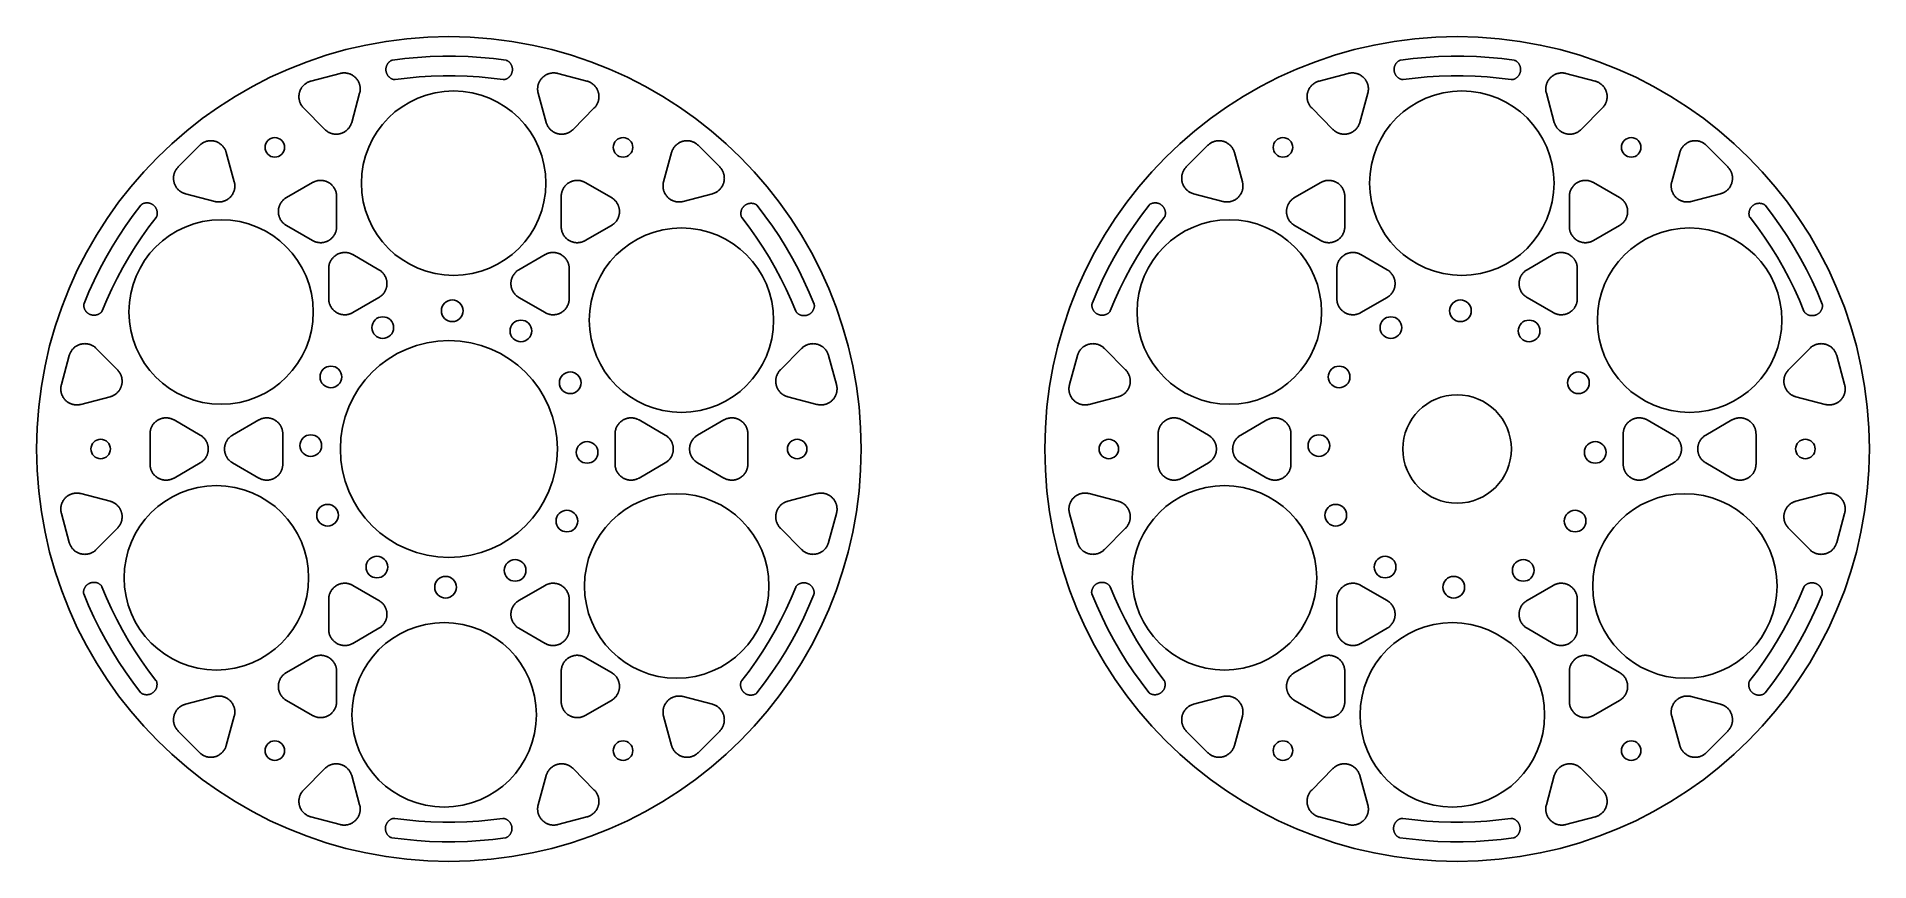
# Model space of a CAD drawing. Extents: x -4303 to -3459, y 4203 to 4583.
import ezdxf

# ---------------------------------------------------------------- set-up
doc = ezdxf.new("R2010")
doc.units = 0
doc.layers.add('DEFAULT', color=7, linetype='CONTINUOUS')

msp = doc.modelspace()

# ---------------------------------------------------------------- linework, layer by layer
at = {"layer": 'DEFAULT'}
for p, q in [((-4142.05, 4569.35), (-4141.98, 4569.5)), ((-4141.98, 4569.5), (-4141.91, 4569.65)), ((-4141.91, 4569.65), (-4141.83, 4569.8)), ((-4141.83, 4569.8), (-4141.75, 4569.94)), ((-4141.75, 4569.94), (-4141.66, 4570.08)), ((-4141.66, 4570.08), (-4141.57, 4570.22)), ((-4141.57, 4570.22), (-4141.47, 4570.36)), ((-4141.47, 4570.36), (-4141.37, 4570.49)), ((-4141.37, 4570.49), (-4141.26, 4570.61)), ((-4141.26, 4570.61), (-4141.15, 4570.74)), ((-4141.15, 4570.74), (-4141.04, 4570.86)), ((-4141.04, 4570.86), (-4140.92, 4570.97)), ((-4140.92, 4570.97), (-4140.79, 4571.08)), ((-4140.79, 4571.08), (-4140.67, 4571.19)), ((-4140.67, 4571.19), (-4140.54, 4571.29)), ((-4140.54, 4571.29), (-4140.4, 4571.39)), ((-4140.4, 4571.39), (-4140.26, 4571.48)), ((-4140.26, 4571.48), (-4140.21, 4571.52)), ((-4140.21, 4571.52), (-4140.15, 4571.55)), ((-4140.15, 4571.55), (-4140.09, 4571.58)), ((-4140.09, 4571.58), (-4140.03, 4571.61)), ((-4140.03, 4571.61), (-4139.97, 4571.64)), ((-4139.97, 4571.64), (-4139.91, 4571.67)), ((-4139.91, 4571.67), (-4139.85, 4571.69)), ((-4139.85, 4571.69), (-4139.79, 4571.71)), ((-4139.79, 4571.71), (-4139.72, 4571.73)), ((-4139.72, 4571.73), (-4139.66, 4571.75)), ((-4139.66, 4571.75), (-4139.59, 4571.76)), ((-4139.59, 4571.76), (-4139.53, 4571.77)), ((-4139.53, 4571.77), (-4139.46, 4571.78)), ((-4139.46, 4571.78), (-4133.66, 4572.53)), ((-4133.66, 4572.53), (-4127.84, 4573.09)), ((-4127.84, 4573.09), (-4122.01, 4573.47)), ((-4122.01, 4573.47), (-4116.16, 4573.65)), ((-4116.16, 4573.65), (-4110.31, 4573.65)), ((-4110.31, 4573.65), (-4104.47, 4573.45)), ((-4104.47, 4573.45), (-4098.63, 4573.07)), ((-4098.63, 4573.07), (-4092.81, 4572.5)), ((-4092.81, 4572.5), (-4087.02, 4571.74)), ((-4087.02, 4571.74), (-4086.95, 4571.73)), ((-4086.95, 4571.73), (-4086.89, 4571.72)), ((-4086.89, 4571.72), (-4086.82, 4571.7)), ((-4086.82, 4571.7), (-4086.76, 4571.69)), ((-4086.76, 4571.69), (-4086.7, 4571.67)), ((-4086.7, 4571.67), (-4086.64, 4571.65)), ((-4086.64, 4571.65), (-4086.57, 4571.62)), ((-4086.57, 4571.62), (-4086.51, 4571.6)), ((-4086.51, 4571.6), (-4086.45, 4571.57)), ((-4086.45, 4571.57), (-4086.4, 4571.54)), ((-4086.4, 4571.54), (-4086.34, 4571.51)), ((-4086.34, 4571.51), (-4086.28, 4571.48)), ((-4086.28, 4571.48), (-4086.23, 4571.44)), ((-4086.23, 4571.44), (-4086.17, 4571.41)), ((-4086.17, 4571.41), (-4086.04, 4571.31)), ((-4086.04, 4571.31), (-4085.9, 4571.21)), ((-4085.9, 4571.21), (-4085.78, 4571.1)), ((-4085.78, 4571.1), (-4085.65, 4570.99)), ((-4085.65, 4570.99), (-4085.53, 4570.88)), ((-4085.53, 4570.88), (-4085.42, 4570.76)), ((-4085.42, 4570.76), (-4085.3, 4570.64)), ((-4085.3, 4570.64), (-4085.2, 4570.51)), ((-4085.2, 4570.51), (-4085.09, 4570.38)), ((-4085.09, 4570.38), (-4085, 4570.25)), ((-4085, 4570.25), (-4084.9, 4570.11)), ((-4084.9, 4570.11), (-4084.81, 4569.97)), ((-4084.81, 4569.97), (-4084.73, 4569.83)), ((-4084.73, 4569.83), (-4084.65, 4569.68)), ((-4084.65, 4569.68), (-4084.58, 4569.53)), ((-4084.58, 4569.53), (-4084.51, 4569.38)), ((-3677.43, 4569.35), (-3677.36, 4569.5)), ((-3677.36, 4569.5), (-3677.29, 4569.65)), ((-3677.29, 4569.65), (-3677.21, 4569.8)), ((-3677.21, 4569.8), (-3677.12, 4569.94)), ((-3677.12, 4569.94), (-3677.04, 4570.08)), ((-3677.04, 4570.08), (-3676.94, 4570.22)), ((-3676.94, 4570.22), (-3676.85, 4570.36)), ((-3676.85, 4570.36), (-3676.74, 4570.49)), ((-3676.74, 4570.49), (-3676.64, 4570.61)), ((-3676.64, 4570.61), (-3676.53, 4570.74)), ((-3676.53, 4570.74), (-3676.41, 4570.86)), ((-3676.41, 4570.86), (-3676.29, 4570.97)), ((-3676.29, 4570.97), (-3676.17, 4571.08)), ((-3676.17, 4571.08), (-3676.04, 4571.19)), ((-3676.04, 4571.19), (-3675.91, 4571.29)), ((-3675.91, 4571.29), (-3675.78, 4571.39)), ((-3675.78, 4571.39), (-3675.64, 4571.48)), ((-3675.64, 4571.48), (-3675.58, 4571.52)), ((-3675.58, 4571.52), (-3675.52, 4571.55)), ((-3675.52, 4571.55), (-3675.47, 4571.58)), ((-3675.47, 4571.58), (-3675.41, 4571.61)), ((-3675.41, 4571.61), (-3675.35, 4571.64)), ((-3675.35, 4571.64), (-3675.28, 4571.67)), ((-3675.28, 4571.67), (-3675.22, 4571.69)), ((-3675.22, 4571.69), (-3675.16, 4571.71)), ((-3675.16, 4571.71), (-3675.1, 4571.73)), ((-3675.1, 4571.73), (-3675.03, 4571.75)), ((-3675.03, 4571.75), (-3674.97, 4571.76)), ((-3674.97, 4571.76), (-3674.9, 4571.77)), ((-3674.9, 4571.77), (-3674.84, 4571.78)), ((-3674.84, 4571.78), (-3669.04, 4572.53)), ((-3669.04, 4572.53), (-3663.22, 4573.09)), ((-3663.22, 4573.09), (-3657.38, 4573.47)), ((-3657.38, 4573.47), (-3651.54, 4573.65)), ((-3651.54, 4573.65), (-3645.69, 4573.65)), ((-3645.69, 4573.65), (-3639.84, 4573.45)), ((-3639.84, 4573.45), (-3634.01, 4573.07)), ((-3634.01, 4573.07), (-3628.19, 4572.5)), ((-3628.19, 4572.5), (-3622.39, 4571.74)), ((-3622.39, 4571.74), (-3622.33, 4571.73)), ((-3622.33, 4571.73), (-3622.26, 4571.72)), ((-3622.26, 4571.72), (-3622.2, 4571.7)), ((-3622.2, 4571.7), (-3622.13, 4571.69)), ((-3622.13, 4571.69), (-3622.07, 4571.67)), ((-3622.07, 4571.67), (-3622.01, 4571.65)), ((-3622.01, 4571.65), (-3621.95, 4571.62)), ((-3621.95, 4571.62), (-3621.89, 4571.6)), ((-3621.89, 4571.6), (-3621.83, 4571.57)), ((-3621.83, 4571.57), (-3621.77, 4571.54)), ((-3621.77, 4571.54), (-3621.71, 4571.51)), ((-3621.71, 4571.51), (-3621.65, 4571.48)), ((-3621.65, 4571.48), (-3621.6, 4571.44)), ((-3621.6, 4571.44), (-3621.54, 4571.41)), ((-3621.54, 4571.41), (-3621.41, 4571.31)), ((-3621.41, 4571.31), (-3621.28, 4571.21)), ((-3621.28, 4571.21), (-3621.15, 4571.1)), ((-3621.15, 4571.1), (-3621.03, 4570.99)), ((-3621.03, 4570.99), (-3620.91, 4570.88)), ((-3620.91, 4570.88), (-3620.79, 4570.76)), ((-3620.79, 4570.76), (-3620.68, 4570.64)), ((-3620.68, 4570.64), (-3620.57, 4570.51)), ((-3620.57, 4570.51), (-3620.47, 4570.38)), ((-3620.47, 4570.38), (-3620.37, 4570.25)), ((-3620.37, 4570.25), (-3620.27, 4570.11)), ((-3620.27, 4570.11), (-3620.19, 4569.97)), ((-3620.19, 4569.97), (-3620.1, 4569.83)), ((-3620.1, 4569.83), (-3620.02, 4569.68)), ((-3620.02, 4569.68), (-3619.95, 4569.53)), ((-3619.95, 4569.53), (-3619.88, 4569.38)), ((-4179.31, 4561.11), (-4179.51, 4560.96)), ((-4179.1, 4561.25), (-4179.31, 4561.11)), ((-4178.88, 4561.38), (-4179.1, 4561.25)), ((-4178.66, 4561.5), (-4178.88, 4561.38)), ((-4178.43, 4561.62), (-4178.66, 4561.5)), ((-4178.2, 4561.73), (-4178.43, 4561.62)), ((-4177.97, 4561.83), (-4178.2, 4561.73)), ((-4177.73, 4561.93), (-4177.97, 4561.83)), ((-4177.49, 4562.01), (-4177.73, 4561.93)), ((-4177.25, 4562.09), (-4177.49, 4562.01)), ((-4177.01, 4562.16), (-4177.25, 4562.09)), ((-4163.54, 4565.69), (-4177.01, 4562.16)), ((-4163.29, 4565.75), (-4163.54, 4565.69)), ((-4163.05, 4565.8), (-4163.29, 4565.75)), ((-4162.8, 4565.84), (-4163.05, 4565.8)), ((-4162.54, 4565.88), (-4162.8, 4565.84)), ((-4162.29, 4565.9), (-4162.54, 4565.88)), ((-4162.04, 4565.92), (-4162.29, 4565.9)), ((-4161.78, 4565.93), (-4162.04, 4565.92)), ((-4161.53, 4565.93), (-4161.78, 4565.93)), ((-4161.28, 4565.92), (-4161.53, 4565.93)), ((-4161.02, 4565.9), (-4161.28, 4565.92)), ((-4160.77, 4565.88), (-4161.02, 4565.9)), ((-4160.52, 4565.84), (-4160.77, 4565.88)), ((-4160.27, 4565.8), (-4160.52, 4565.84)), ((-4160.02, 4565.74), (-4160.27, 4565.8)), ((-4159.77, 4565.68), (-4160.02, 4565.74)), ((-4159.53, 4565.61), (-4159.77, 4565.68)), ((-4159.29, 4565.54), (-4159.53, 4565.61)), ((-4159.05, 4565.45), (-4159.29, 4565.54)), ((-4158.81, 4565.36), (-4159.05, 4565.45)), ((-4158.58, 4565.26), (-4158.81, 4565.36)), ((-4158.35, 4565.15), (-4158.58, 4565.26)), ((-4158.13, 4565.03), (-4158.35, 4565.15)), ((-4157.9, 4564.9), (-4158.13, 4565.03)), ((-4157.69, 4564.77), (-4157.9, 4564.9)), ((-4157.48, 4564.63), (-4157.69, 4564.77)), ((-4157.27, 4564.48), (-4157.48, 4564.63)), ((-4157.07, 4564.33), (-4157.27, 4564.48)), ((-4156.87, 4564.17), (-4157.07, 4564.33)), ((-4156.68, 4564), (-4156.87, 4564.17)), ((-4156.5, 4563.82), (-4156.68, 4564)), ((-4156.32, 4563.64), (-4156.5, 4563.82)), ((-4156.15, 4563.46), (-4156.32, 4563.64)), ((-4155.98, 4563.27), (-4156.15, 4563.46)), ((-4155.82, 4563.07), (-4155.98, 4563.27)), ((-4155.67, 4562.86), (-4155.82, 4563.07)), ((-4155.52, 4562.66), (-4155.67, 4562.86)), ((-4155.39, 4562.44), (-4155.52, 4562.66)), ((-4155.25, 4562.22), (-4155.39, 4562.44)), ((-4155.13, 4562), (-4155.25, 4562.22)), ((-4155.02, 4561.78), (-4155.13, 4562)), ((-4154.91, 4561.55), (-4155.02, 4561.78)), ((-4154.81, 4561.31), (-4154.91, 4561.55)), ((-4154.72, 4561.08), (-4154.81, 4561.31)), ((-4154.64, 4560.84), (-4154.72, 4561.08)), ((-4142.43, 4567.58), (-4142.42, 4567.74)), ((-4142.43, 4567.41), (-4142.43, 4567.58)), ((-4142.42, 4567.25), (-4142.43, 4567.41)), ((-4142.42, 4567.74), (-4142.41, 4567.91)), ((-4142.41, 4567.08), (-4142.42, 4567.25)), ((-4142.41, 4567.91), (-4142.4, 4568.07)), ((-4142.4, 4566.91), (-4142.41, 4567.08)), ((-4142.4, 4568.07), (-4142.37, 4568.24)), ((-4142.37, 4566.75), (-4142.4, 4566.91)), ((-4142.37, 4568.24), (-4142.34, 4568.4)), ((-4142.34, 4566.59), (-4142.37, 4566.75)), ((-4142.34, 4568.4), (-4142.31, 4568.56)), ((-4142.31, 4566.42), (-4142.34, 4566.59)), ((-4142.31, 4568.56), (-4142.27, 4568.72)), ((-4142.27, 4566.26), (-4142.31, 4566.42)), ((-4142.27, 4568.72), (-4142.22, 4568.88)), ((-4142.22, 4566.1), (-4142.27, 4566.26)), ((-4142.22, 4568.88), (-4142.17, 4569.04)), ((-4142.17, 4565.95), (-4142.22, 4566.1)), ((-4142.17, 4569.04), (-4142.11, 4569.2)), ((-4142.12, 4565.79), (-4142.17, 4565.95)), ((-4142.05, 4565.64), (-4142.12, 4565.79)), ((-4142.11, 4569.2), (-4142.05, 4569.35)), ((-4141.99, 4565.48), (-4142.05, 4565.64)), ((-4141.91, 4565.33), (-4141.99, 4565.48)), ((-4141.84, 4565.19), (-4141.91, 4565.33)), ((-4141.75, 4565.04), (-4141.84, 4565.19)), ((-4141.67, 4564.9), (-4141.75, 4565.04)), ((-4141.57, 4564.77), (-4141.67, 4564.9)), ((-4141.48, 4564.63), (-4141.57, 4564.77)), ((-4141.37, 4564.5), (-4141.48, 4564.63)), ((-4141.27, 4564.37), (-4141.37, 4564.5)), ((-4141.16, 4564.25), (-4141.27, 4564.37)), ((-4141.04, 4564.13), (-4141.16, 4564.25)), ((-4140.92, 4564.01), (-4141.04, 4564.13)), ((-4140.8, 4563.9), (-4140.92, 4564.01)), ((-4140.67, 4563.8), (-4140.8, 4563.9)), ((-4140.54, 4563.69), (-4140.67, 4563.8)), ((-4140.41, 4563.6), (-4140.54, 4563.69)), ((-4140.27, 4563.5), (-4140.41, 4563.6)), ((-4140.13, 4563.42), (-4140.27, 4563.5)), ((-4139.98, 4563.33), (-4140.13, 4563.42)), ((-4139.84, 4563.25), (-4139.98, 4563.33)), ((-4139.69, 4563.18), (-4139.84, 4563.25)), ((-4139.54, 4563.11), (-4139.69, 4563.18)), ((-4139.38, 4563.05), (-4139.54, 4563.11)), ((-4139.23, 4562.99), (-4139.38, 4563.05)), ((-4139.07, 4562.94), (-4139.23, 4562.99)), ((-4139, 4562.92), (-4139.07, 4562.94)), ((-4138.94, 4562.91), (-4139, 4562.92)), ((-4138.87, 4562.89), (-4138.94, 4562.91)), ((-4138.8, 4562.88), (-4138.87, 4562.89)), ((-4138.74, 4562.87), (-4138.8, 4562.88)), ((-4138.67, 4562.86), (-4138.74, 4562.87)), ((-4138.6, 4562.86), (-4138.67, 4562.86)), ((-4138.53, 4562.85), (-4138.6, 4562.86)), ((-4138.47, 4562.85), (-4138.53, 4562.85)), ((-4138.4, 4562.86), (-4138.47, 4562.85)), ((-4138.33, 4562.86), (-4138.4, 4562.86)), ((-4138.26, 4562.87), (-4138.33, 4562.86)), ((-4138.19, 4562.87), (-4138.26, 4562.87)), ((-4132.69, 4563.59), (-4138.19, 4562.87)), ((-4127.17, 4564.12), (-4132.69, 4563.59)), ((-4121.63, 4564.47), (-4127.17, 4564.12)), ((-4116.09, 4564.65), (-4121.63, 4564.47)), ((-4110.54, 4564.65), (-4116.09, 4564.65)), ((-4104.99, 4564.47), (-4110.54, 4564.65)), ((-4099.46, 4564.11), (-4104.99, 4564.47)), ((-4093.94, 4563.57), (-4099.46, 4564.11)), ((-4088.43, 4562.85), (-4093.94, 4563.57)), ((-4088.37, 4562.84), (-4088.43, 4562.85)), ((-4088.3, 4562.84), (-4088.37, 4562.84)), ((-4088.23, 4562.83), (-4088.3, 4562.84)), ((-4088.16, 4562.83), (-4088.23, 4562.83)), ((-4088.09, 4562.83), (-4088.16, 4562.83)), ((-4088.02, 4562.83), (-4088.09, 4562.83)), ((-4087.95, 4562.84), (-4088.02, 4562.83)), ((-4087.88, 4562.85), (-4087.95, 4562.84)), ((-4087.81, 4562.86), (-4087.88, 4562.85)), ((-4087.75, 4562.87), (-4087.81, 4562.86)), ((-4087.68, 4562.89), (-4087.75, 4562.87)), ((-4087.61, 4562.9), (-4087.68, 4562.89)), ((-4087.45, 4562.95), (-4087.61, 4562.9)), ((-4087.3, 4563), (-4087.45, 4562.95)), ((-4087.14, 4563.06), (-4087.3, 4563)), ((-4086.99, 4563.12), (-4087.14, 4563.06)), ((-4086.84, 4563.19), (-4086.99, 4563.12)), ((-4086.69, 4563.27), (-4086.84, 4563.19)), ((-4086.54, 4563.34), (-4086.69, 4563.27)), ((-4086.4, 4563.43), (-4086.54, 4563.34)), ((-4086.26, 4563.52), (-4086.4, 4563.43)), ((-4086.12, 4563.61), (-4086.26, 4563.52)), ((-4085.99, 4563.71), (-4086.12, 4563.61)), ((-4085.86, 4563.81), (-4085.99, 4563.71)), ((-4085.73, 4563.92), (-4085.86, 4563.81)), ((-4085.61, 4564.03), (-4085.73, 4563.92)), ((-4085.49, 4564.15), (-4085.61, 4564.03)), ((-4085.37, 4564.27), (-4085.49, 4564.15)), ((-4085.26, 4564.39), (-4085.37, 4564.27)), ((-4085.16, 4564.52), (-4085.26, 4564.39)), ((-4085.06, 4564.65), (-4085.16, 4564.52)), ((-4084.96, 4564.79), (-4085.06, 4564.65)), ((-4084.87, 4564.93), (-4084.96, 4564.79)), ((-4084.78, 4565.07), (-4084.87, 4564.93)), ((-4084.7, 4565.21), (-4084.78, 4565.07)), ((-4084.62, 4565.36), (-4084.7, 4565.21)), ((-4084.55, 4565.51), (-4084.62, 4565.36)), ((-4084.48, 4565.66), (-4084.55, 4565.51)), ((-4084.51, 4569.38), (-4084.44, 4569.23)), ((-4084.42, 4565.82), (-4084.48, 4565.66)), ((-4084.44, 4569.23), (-4084.39, 4569.07)), ((-4084.37, 4565.97), (-4084.42, 4565.82)), ((-4084.39, 4569.07), (-4084.33, 4568.91)), ((-4084.32, 4566.13), (-4084.37, 4565.97)), ((-4084.33, 4568.91), (-4084.29, 4568.75)), ((-4084.27, 4566.29), (-4084.32, 4566.13)), ((-4084.29, 4568.75), (-4084.25, 4568.59)), ((-4084.23, 4566.45), (-4084.27, 4566.29)), ((-4084.25, 4568.59), (-4084.21, 4568.43)), ((-4084.2, 4566.61), (-4084.23, 4566.45)), ((-4084.21, 4568.43), (-4084.18, 4568.27)), ((-4084.17, 4566.78), (-4084.2, 4566.61)), ((-4084.18, 4568.27), (-4084.16, 4568.1)), ((-4084.15, 4566.94), (-4084.17, 4566.78)), ((-4084.16, 4568.1), (-4084.14, 4567.94)), ((-4084.13, 4567.11), (-4084.15, 4566.94)), ((-4084.14, 4567.94), (-4084.13, 4567.77)), ((-4084.13, 4567.77), (-4084.12, 4567.61)), ((-4084.12, 4567.27), (-4084.13, 4567.11)), ((-4084.12, 4567.61), (-4084.12, 4567.44)), ((-4084.12, 4567.44), (-4084.12, 4567.27)), ((-4072.15, 4560.84), (-4072.06, 4561.08)), ((-4072.06, 4561.08), (-4071.97, 4561.31)), ((-4071.97, 4561.31), (-4071.87, 4561.55)), ((-4071.87, 4561.55), (-4071.76, 4561.78)), ((-4071.76, 4561.78), (-4071.65, 4562)), ((-4071.65, 4562), (-4071.53, 4562.22)), ((-4071.53, 4562.22), (-4071.4, 4562.44)), ((-4071.4, 4562.44), (-4071.26, 4562.66)), ((-4071.26, 4562.66), (-4071.11, 4562.86)), ((-4071.11, 4562.86), (-4070.96, 4563.07)), ((-4070.96, 4563.07), (-4070.8, 4563.27)), ((-4070.8, 4563.27), (-4070.64, 4563.46)), ((-4070.64, 4563.46), (-4070.46, 4563.64)), ((-4070.46, 4563.64), (-4070.28, 4563.82)), ((-4070.28, 4563.82), (-4070.1, 4564)), ((-4070.1, 4564), (-4069.91, 4564.17)), ((-4069.91, 4564.17), (-4069.71, 4564.33)), ((-4069.71, 4564.33), (-4069.51, 4564.48)), ((-4069.51, 4564.48), (-4069.3, 4564.63)), ((-4069.3, 4564.63), (-4069.09, 4564.77)), ((-4069.09, 4564.77), (-4068.88, 4564.9)), ((-4068.88, 4564.9), (-4068.66, 4565.03)), ((-4068.66, 4565.03), (-4068.43, 4565.15)), ((-4068.43, 4565.15), (-4068.2, 4565.26)), ((-4068.2, 4565.26), (-4067.97, 4565.36)), ((-4067.97, 4565.36), (-4067.73, 4565.45)), ((-4067.73, 4565.45), (-4067.49, 4565.54)), ((-4067.49, 4565.54), (-4067.25, 4565.61)), ((-4067.25, 4565.61), (-4067.01, 4565.68)), ((-4067.01, 4565.68), (-4066.76, 4565.74)), ((-4066.76, 4565.74), (-4066.51, 4565.8)), ((-4066.51, 4565.8), (-4066.26, 4565.84)), ((-4066.26, 4565.84), (-4066.01, 4565.88)), ((-4066.01, 4565.88), (-4065.76, 4565.9)), ((-4065.76, 4565.9), (-4065.51, 4565.92)), ((-4065.51, 4565.92), (-4065.25, 4565.93)), ((-4065.25, 4565.93), (-4065, 4565.93)), ((-4065, 4565.93), (-4064.74, 4565.92)), ((-4064.74, 4565.92), (-4064.49, 4565.9)), ((-4064.49, 4565.9), (-4064.24, 4565.88)), ((-4064.24, 4565.88), (-4063.99, 4565.84)), ((-4063.99, 4565.84), (-4063.74, 4565.8)), ((-4063.74, 4565.8), (-4063.49, 4565.75)), ((-4063.49, 4565.75), (-4063.24, 4565.69)), ((-4063.24, 4565.69), (-4049.77, 4562.16)), ((-4049.77, 4562.16), (-4049.53, 4562.09)), ((-4049.53, 4562.09), (-4049.29, 4562.01)), ((-4049.29, 4562.01), (-4049.05, 4561.93)), ((-4049.05, 4561.93), (-4048.81, 4561.83)), ((-4048.81, 4561.83), (-4048.58, 4561.73)), ((-4048.58, 4561.73), (-4048.35, 4561.62)), ((-4048.35, 4561.62), (-4048.12, 4561.5)), ((-4048.12, 4561.5), (-4047.9, 4561.38)), ((-4047.9, 4561.38), (-4047.69, 4561.25)), ((-4047.69, 4561.25), (-4047.47, 4561.11)), ((-4047.47, 4561.11), (-4047.27, 4560.96)), ((-3714.68, 4561.11), (-3714.89, 4560.96)), ((-3714.47, 4561.25), (-3714.68, 4561.11)), ((-3714.25, 4561.38), (-3714.47, 4561.25)), ((-3714.03, 4561.5), (-3714.25, 4561.38)), ((-3713.81, 4561.62), (-3714.03, 4561.5)), ((-3713.58, 4561.73), (-3713.81, 4561.62)), ((-3713.34, 4561.83), (-3713.58, 4561.73)), ((-3713.11, 4561.93), (-3713.34, 4561.83)), ((-3712.87, 4562.01), (-3713.11, 4561.93)), ((-3712.63, 4562.09), (-3712.87, 4562.01)), ((-3712.38, 4562.16), (-3712.63, 4562.09)), ((-3698.91, 4565.69), (-3712.38, 4562.16)), ((-3698.67, 4565.75), (-3698.91, 4565.69)), ((-3698.42, 4565.8), (-3698.67, 4565.75)), ((-3698.17, 4565.84), (-3698.42, 4565.8)), ((-3697.92, 4565.88), (-3698.17, 4565.84)), ((-3697.66, 4565.9), (-3697.92, 4565.88)), ((-3697.41, 4565.92), (-3697.66, 4565.9)), ((-3697.16, 4565.93), (-3697.41, 4565.92)), ((-3696.9, 4565.93), (-3697.16, 4565.93)), ((-3696.65, 4565.92), (-3696.9, 4565.93)), ((-3696.4, 4565.9), (-3696.65, 4565.92)), ((-3696.14, 4565.88), (-3696.4, 4565.9)), ((-3695.89, 4565.84), (-3696.14, 4565.88)), ((-3695.64, 4565.8), (-3695.89, 4565.84)), ((-3695.39, 4565.74), (-3695.64, 4565.8)), ((-3695.15, 4565.68), (-3695.39, 4565.74)), ((-3694.9, 4565.61), (-3695.15, 4565.68)), ((-3694.66, 4565.54), (-3694.9, 4565.61)), ((-3694.42, 4565.45), (-3694.66, 4565.54)), ((-3694.19, 4565.36), (-3694.42, 4565.45)), ((-3693.95, 4565.26), (-3694.19, 4565.36)), ((-3693.72, 4565.15), (-3693.95, 4565.26)), ((-3693.5, 4565.03), (-3693.72, 4565.15)), ((-3693.28, 4564.9), (-3693.5, 4565.03)), ((-3693.06, 4564.77), (-3693.28, 4564.9)), ((-3692.85, 4564.63), (-3693.06, 4564.77)), ((-3692.64, 4564.48), (-3692.85, 4564.63)), ((-3692.44, 4564.33), (-3692.64, 4564.48)), ((-3692.25, 4564.17), (-3692.44, 4564.33)), ((-3692.05, 4564), (-3692.25, 4564.17)), ((-3691.87, 4563.82), (-3692.05, 4564)), ((-3691.69, 4563.64), (-3691.87, 4563.82)), ((-3691.52, 4563.46), (-3691.69, 4563.64)), ((-3691.35, 4563.27), (-3691.52, 4563.46)), ((-3691.19, 4563.07), (-3691.35, 4563.27)), ((-3691.04, 4562.86), (-3691.19, 4563.07)), ((-3690.9, 4562.66), (-3691.04, 4562.86)), ((-3690.76, 4562.44), (-3690.9, 4562.66)), ((-3690.63, 4562.22), (-3690.76, 4562.44)), ((-3690.51, 4562), (-3690.63, 4562.22)), ((-3690.39, 4561.78), (-3690.51, 4562)), ((-3690.28, 4561.55), (-3690.39, 4561.78)), ((-3690.18, 4561.31), (-3690.28, 4561.55)), ((-3690.09, 4561.08), (-3690.18, 4561.31)), ((-3690.01, 4560.84), (-3690.09, 4561.08)), ((-3677.8, 4567.74), (-3677.79, 4567.91)), ((-3677.8, 4567.58), (-3677.8, 4567.74)), ((-3677.8, 4567.41), (-3677.8, 4567.58)), ((-3677.8, 4567.25), (-3677.8, 4567.41)), ((-3677.79, 4567.08), (-3677.8, 4567.25)), ((-3677.79, 4567.91), (-3677.77, 4568.07)), ((-3677.77, 4566.91), (-3677.79, 4567.08)), ((-3677.77, 4568.07), (-3677.75, 4568.24)), ((-3677.75, 4566.75), (-3677.77, 4566.91)), ((-3677.75, 4568.24), (-3677.72, 4568.4)), ((-3677.72, 4566.59), (-3677.75, 4566.75)), ((-3677.72, 4568.4), (-3677.68, 4568.56)), ((-3677.68, 4566.42), (-3677.72, 4566.59)), ((-3677.68, 4568.56), (-3677.64, 4568.72)), ((-3677.64, 4566.26), (-3677.68, 4566.42)), ((-3677.64, 4568.72), (-3677.6, 4568.88)), ((-3677.6, 4566.1), (-3677.64, 4566.26)), ((-3677.6, 4568.88), (-3677.54, 4569.04)), ((-3677.55, 4565.95), (-3677.6, 4566.1)), ((-3677.49, 4565.79), (-3677.55, 4565.95)), ((-3677.54, 4569.04), (-3677.49, 4569.2)), ((-3677.49, 4569.2), (-3677.43, 4569.35)), ((-3677.43, 4565.64), (-3677.49, 4565.79)), ((-3677.36, 4565.48), (-3677.43, 4565.64)), ((-3677.29, 4565.33), (-3677.36, 4565.48)), ((-3677.21, 4565.19), (-3677.29, 4565.33)), ((-3677.13, 4565.04), (-3677.21, 4565.19)), ((-3677.04, 4564.9), (-3677.13, 4565.04)), ((-3676.95, 4564.77), (-3677.04, 4564.9)), ((-3676.85, 4564.63), (-3676.95, 4564.77)), ((-3676.75, 4564.5), (-3676.85, 4564.63)), ((-3676.64, 4564.37), (-3676.75, 4564.5)), ((-3676.53, 4564.25), (-3676.64, 4564.37)), ((-3676.41, 4564.13), (-3676.53, 4564.25)), ((-3676.29, 4564.01), (-3676.41, 4564.13)), ((-3676.17, 4563.9), (-3676.29, 4564.01)), ((-3676.04, 4563.8), (-3676.17, 4563.9)), ((-3675.91, 4563.69), (-3676.04, 4563.8)), ((-3675.78, 4563.6), (-3675.91, 4563.69)), ((-3675.64, 4563.5), (-3675.78, 4563.6)), ((-3675.5, 4563.42), (-3675.64, 4563.5)), ((-3675.36, 4563.33), (-3675.5, 4563.42)), ((-3675.21, 4563.25), (-3675.36, 4563.33)), ((-3675.06, 4563.18), (-3675.21, 4563.25)), ((-3674.91, 4563.11), (-3675.06, 4563.18)), ((-3674.76, 4563.05), (-3674.91, 4563.11)), ((-3674.6, 4562.99), (-3674.76, 4563.05)), ((-3674.44, 4562.94), (-3674.6, 4562.99)), ((-3674.38, 4562.92), (-3674.44, 4562.94)), ((-3674.31, 4562.91), (-3674.38, 4562.92)), ((-3674.25, 4562.89), (-3674.31, 4562.91)), ((-3674.18, 4562.88), (-3674.25, 4562.89)), ((-3674.11, 4562.87), (-3674.18, 4562.88)), ((-3674.04, 4562.86), (-3674.11, 4562.87)), ((-3673.98, 4562.86), (-3674.04, 4562.86)), ((-3673.91, 4562.85), (-3673.98, 4562.86)), ((-3673.84, 4562.85), (-3673.91, 4562.85)), ((-3673.77, 4562.86), (-3673.84, 4562.85)), ((-3673.7, 4562.86), (-3673.77, 4562.86)), ((-3673.63, 4562.87), (-3673.7, 4562.86)), ((-3673.57, 4562.87), (-3673.63, 4562.87)), ((-3668.06, 4563.59), (-3673.57, 4562.87)), ((-3662.54, 4564.12), (-3668.06, 4563.59)), ((-3657.01, 4564.47), (-3662.54, 4564.12)), ((-3651.46, 4564.65), (-3657.01, 4564.47)), ((-3645.91, 4564.65), (-3651.46, 4564.65)), ((-3640.37, 4564.47), (-3645.91, 4564.65)), ((-3634.83, 4564.11), (-3640.37, 4564.47)), ((-3629.31, 4563.57), (-3634.83, 4564.11)), ((-3623.81, 4562.85), (-3629.31, 4563.57)), ((-3623.74, 4562.84), (-3623.81, 4562.85)), ((-3623.67, 4562.84), (-3623.74, 4562.84)), ((-3623.6, 4562.83), (-3623.67, 4562.84)), ((-3623.53, 4562.83), (-3623.6, 4562.83)), ((-3623.46, 4562.83), (-3623.53, 4562.83)), ((-3623.39, 4562.83), (-3623.46, 4562.83)), ((-3623.33, 4562.84), (-3623.39, 4562.83)), ((-3623.26, 4562.85), (-3623.33, 4562.84)), ((-3623.19, 4562.86), (-3623.26, 4562.85)), ((-3623.12, 4562.87), (-3623.19, 4562.86)), ((-3623.05, 4562.89), (-3623.12, 4562.87)), ((-3622.99, 4562.9), (-3623.05, 4562.89)), ((-3622.83, 4562.95), (-3622.99, 4562.9)), ((-3622.67, 4563), (-3622.83, 4562.95)), ((-3622.51, 4563.06), (-3622.67, 4563)), ((-3622.36, 4563.12), (-3622.51, 4563.06)), ((-3622.21, 4563.19), (-3622.36, 4563.12)), ((-3622.06, 4563.27), (-3622.21, 4563.19)), ((-3621.91, 4563.34), (-3622.06, 4563.27)), ((-3621.77, 4563.43), (-3621.91, 4563.34)), ((-3621.63, 4563.52), (-3621.77, 4563.43)), ((-3621.49, 4563.61), (-3621.63, 4563.52)), ((-3621.36, 4563.71), (-3621.49, 4563.61)), ((-3621.23, 4563.81), (-3621.36, 4563.71)), ((-3621.1, 4563.92), (-3621.23, 4563.81)), ((-3620.98, 4564.03), (-3621.1, 4563.92)), ((-3620.86, 4564.15), (-3620.98, 4564.03)), ((-3620.75, 4564.27), (-3620.86, 4564.15)), ((-3620.64, 4564.39), (-3620.75, 4564.27)), ((-3620.53, 4564.52), (-3620.64, 4564.39)), ((-3620.43, 4564.65), (-3620.53, 4564.52)), ((-3620.33, 4564.79), (-3620.43, 4564.65)), ((-3620.24, 4564.93), (-3620.33, 4564.79)), ((-3620.15, 4565.07), (-3620.24, 4564.93)), ((-3620.07, 4565.21), (-3620.15, 4565.07)), ((-3619.99, 4565.36), (-3620.07, 4565.21)), ((-3619.92, 4565.51), (-3619.99, 4565.36)), ((-3619.86, 4565.66), (-3619.92, 4565.51)), ((-3619.88, 4569.38), (-3619.82, 4569.23)), ((-3619.8, 4565.82), (-3619.86, 4565.66)), ((-3619.82, 4569.23), (-3619.76, 4569.07)), ((-3619.74, 4565.97), (-3619.8, 4565.82)), ((-3619.76, 4569.07), (-3619.71, 4568.91)), ((-3619.69, 4566.13), (-3619.74, 4565.97)), ((-3619.71, 4568.91), (-3619.66, 4568.75)), ((-3619.64, 4566.29), (-3619.69, 4566.13)), ((-3619.66, 4568.75), (-3619.62, 4568.59)), ((-3619.61, 4566.45), (-3619.64, 4566.29)), ((-3619.62, 4568.59), (-3619.58, 4568.43)), ((-3619.57, 4566.61), (-3619.61, 4566.45)), ((-3619.58, 4568.43), (-3619.55, 4568.27)), ((-3619.54, 4566.78), (-3619.57, 4566.61)), ((-3619.55, 4568.27), (-3619.53, 4568.1)), ((-3619.52, 4566.94), (-3619.54, 4566.78)), ((-3619.53, 4568.1), (-3619.51, 4567.94)), ((-3619.51, 4567.11), (-3619.52, 4566.94)), ((-3619.51, 4567.94), (-3619.5, 4567.77)), ((-3619.5, 4567.27), (-3619.51, 4567.11)), ((-3619.5, 4567.77), (-3619.49, 4567.61)), ((-3619.49, 4567.44), (-3619.5, 4567.27)), ((-3619.49, 4567.61), (-3619.49, 4567.44)), ((-3607.52, 4560.84), (-3607.44, 4561.08)), ((-3607.44, 4561.08), (-3607.35, 4561.31)), ((-3607.35, 4561.31), (-3607.25, 4561.55)), ((-3607.25, 4561.55), (-3607.14, 4561.78)), ((-3607.14, 4561.78), (-3607.02, 4562)), ((-3607.02, 4562), (-3606.9, 4562.22)), ((-3606.9, 4562.22), (-3606.77, 4562.44)), ((-3606.77, 4562.44), (-3606.63, 4562.66)), ((-3606.63, 4562.66), (-3606.49, 4562.86)), ((-3606.49, 4562.86), (-3606.33, 4563.07)), ((-3606.33, 4563.07), (-3606.18, 4563.27)), ((-3606.18, 4563.27), (-3606.01, 4563.46)), ((-3606.01, 4563.46), (-3605.84, 4563.64)), ((-3605.84, 4563.64), (-3605.66, 4563.82)), ((-3605.66, 4563.82), (-3605.47, 4564)), ((-3605.47, 4564), (-3605.28, 4564.17)), ((-3605.28, 4564.17), (-3605.09, 4564.33)), ((-3605.09, 4564.33), (-3604.89, 4564.48)), ((-3604.89, 4564.48), (-3604.68, 4564.63)), ((-3604.68, 4564.63), (-3604.47, 4564.77)), ((-3604.47, 4564.77), (-3604.25, 4564.9)), ((-3604.25, 4564.9), (-3604.03, 4565.03)), ((-3604.03, 4565.03), (-3603.8, 4565.15)), ((-3603.8, 4565.15), (-3603.58, 4565.26)), ((-3603.58, 4565.26), (-3603.34, 4565.36)), ((-3603.34, 4565.36), (-3603.11, 4565.45)), ((-3603.11, 4565.45), (-3602.87, 4565.54)), ((-3602.87, 4565.54), (-3602.63, 4565.61)), ((-3602.63, 4565.61), (-3602.38, 4565.68)), ((-3602.38, 4565.68), (-3602.13, 4565.74)), ((-3602.13, 4565.74), (-3601.89, 4565.8)), ((-3601.89, 4565.8), (-3601.64, 4565.84)), ((-3601.64, 4565.84), (-3601.38, 4565.88)), ((-3601.38, 4565.88), (-3601.13, 4565.9)), ((-3601.13, 4565.9), (-3600.88, 4565.92)), ((-3600.88, 4565.92), (-3600.62, 4565.93)), ((-3600.62, 4565.93), (-3600.37, 4565.93)), ((-3600.37, 4565.93), (-3600.12, 4565.92)), ((-3600.12, 4565.92), (-3599.86, 4565.9)), ((-3599.86, 4565.9), (-3599.61, 4565.88)), ((-3599.61, 4565.88), (-3599.36, 4565.84)), ((-3599.36, 4565.84), (-3599.11, 4565.8)), ((-3599.11, 4565.8), (-3598.86, 4565.75)), ((-3598.86, 4565.75), (-3598.61, 4565.69)), ((-3598.61, 4565.69), (-3585.15, 4562.16)), ((-3585.15, 4562.16), (-3584.9, 4562.09)), ((-3584.9, 4562.09), (-3584.66, 4562.01)), ((-3584.66, 4562.01), (-3584.42, 4561.93)), ((-3584.42, 4561.93), (-3584.18, 4561.83)), ((-3584.18, 4561.83), (-3583.95, 4561.73)), ((-3583.95, 4561.73), (-3583.72, 4561.62)), ((-3583.72, 4561.62), (-3583.5, 4561.5)), ((-3583.5, 4561.5), (-3583.28, 4561.38)), ((-3583.28, 4561.38), (-3583.06, 4561.25)), ((-3583.06, 4561.25), (-3582.85, 4561.11)), ((-3582.85, 4561.11), (-3582.64, 4560.96)), ((-4182.52, 4555.33), (-4182.53, 4555.07)), ((-4182.53, 4555.07), (-4182.53, 4554.82)), ((-4182.53, 4554.82), (-4182.52, 4554.56)), ((-4182.51, 4555.58), (-4182.52, 4555.33)), ((-4182.52, 4554.56), (-4182.5, 4554.31)), ((-4182.48, 4555.83), (-4182.51, 4555.58)), ((-4182.5, 4554.31), (-4182.47, 4554.06)), ((-4182.45, 4556.08), (-4182.48, 4555.83)), ((-4182.47, 4554.06), (-4182.43, 4553.81)), ((-4182.41, 4556.33), (-4182.45, 4556.08)), ((-4182.43, 4553.81), (-4182.39, 4553.56)), ((-4182.36, 4556.58), (-4182.41, 4556.33)), ((-4182.39, 4553.56), (-4182.33, 4553.31)), ((-4182.3, 4556.83), (-4182.36, 4556.58)), ((-4182.33, 4553.31), (-4182.27, 4553.06)), ((-4182.23, 4557.08), (-4182.3, 4556.83)), ((-4182.27, 4553.06), (-4182.2, 4552.82)), ((-4182.16, 4557.32), (-4182.23, 4557.08)), ((-4182.2, 4552.82), (-4182.12, 4552.58)), ((-4182.07, 4557.56), (-4182.16, 4557.32)), ((-4182.12, 4552.58), (-4182.03, 4552.34)), ((-4181.98, 4557.79), (-4182.07, 4557.56)), ((-4181.88, 4558.03), (-4181.98, 4557.79)), ((-4181.77, 4558.26), (-4181.88, 4558.03)), ((-4181.66, 4558.48), (-4181.77, 4558.26)), ((-4181.53, 4558.71), (-4181.66, 4558.48)), ((-4181.4, 4558.92), (-4181.53, 4558.71)), ((-4181.26, 4559.14), (-4181.4, 4558.92)), ((-4181.12, 4559.34), (-4181.26, 4559.14)), ((-4180.97, 4559.55), (-4181.12, 4559.34)), ((-4180.81, 4559.75), (-4180.97, 4559.55)), ((-4180.64, 4559.94), (-4180.81, 4559.75)), ((-4180.47, 4560.12), (-4180.64, 4559.94)), ((-4180.29, 4560.3), (-4180.47, 4560.12)), ((-4180.1, 4560.48), (-4180.29, 4560.3)), ((-4179.91, 4560.65), (-4180.1, 4560.48)), ((-4179.72, 4560.81), (-4179.91, 4560.65)), ((-4179.51, 4560.96), (-4179.72, 4560.81)), ((-4158.2, 4543.15), (-4154.53, 4556.58)), ((-4154.56, 4560.59), (-4154.64, 4560.84)), ((-4154.49, 4560.35), (-4154.56, 4560.59)), ((-4154.53, 4556.58), (-4154.47, 4556.83)), ((-4154.44, 4560.1), (-4154.49, 4560.35)), ((-4154.47, 4556.83), (-4154.41, 4557.07)), ((-4154.39, 4559.85), (-4154.44, 4560.1)), ((-4154.41, 4557.07), (-4154.37, 4557.32)), ((-4154.35, 4559.6), (-4154.39, 4559.85)), ((-4154.37, 4557.32), (-4154.33, 4557.58)), ((-4154.31, 4559.35), (-4154.35, 4559.6)), ((-4154.33, 4557.58), (-4154.3, 4557.83)), ((-4154.29, 4559.1), (-4154.31, 4559.35)), ((-4154.3, 4557.83), (-4154.28, 4558.08)), ((-4154.27, 4558.84), (-4154.29, 4559.1)), ((-4154.28, 4558.08), (-4154.27, 4558.33)), ((-4154.27, 4558.59), (-4154.27, 4558.84)), ((-4154.27, 4558.33), (-4154.27, 4558.59)), ((-4072.51, 4558.84), (-4072.49, 4559.1)), ((-4072.51, 4558.59), (-4072.51, 4558.84)), ((-4072.51, 4558.33), (-4072.51, 4558.59)), ((-4072.5, 4558.08), (-4072.51, 4558.33)), ((-4072.48, 4557.83), (-4072.5, 4558.08)), ((-4072.49, 4559.1), (-4072.47, 4559.35)), ((-4072.45, 4557.58), (-4072.48, 4557.83)), ((-4072.47, 4559.35), (-4072.44, 4559.6)), ((-4072.41, 4557.32), (-4072.45, 4557.58)), ((-4072.44, 4559.6), (-4072.4, 4559.85)), ((-4072.37, 4557.07), (-4072.41, 4557.32)), ((-4072.4, 4559.85), (-4072.35, 4560.1)), ((-4072.31, 4556.83), (-4072.37, 4557.07)), ((-4072.35, 4560.1), (-4072.29, 4560.35)), ((-4072.25, 4556.58), (-4072.31, 4556.83)), ((-4072.29, 4560.35), (-4072.22, 4560.59)), ((-4068.58, 4543.15), (-4072.25, 4556.58)), ((-4072.22, 4560.59), (-4072.15, 4560.84)), ((-4047.27, 4560.96), (-4047.06, 4560.81)), ((-4047.06, 4560.81), (-4046.87, 4560.65)), ((-4046.87, 4560.65), (-4046.68, 4560.48)), ((-4046.68, 4560.48), (-4046.49, 4560.3)), ((-4046.49, 4560.3), (-4046.31, 4560.12)), ((-4046.31, 4560.12), (-4046.14, 4559.94)), ((-4046.14, 4559.94), (-4045.97, 4559.75)), ((-4045.97, 4559.75), (-4045.81, 4559.55)), ((-4045.81, 4559.55), (-4045.66, 4559.34)), ((-4045.66, 4559.34), (-4045.52, 4559.14)), ((-4045.52, 4559.14), (-4045.38, 4558.92)), ((-4045.38, 4558.92), (-4045.25, 4558.71)), ((-4045.25, 4558.71), (-4045.12, 4558.48)), ((-4045.12, 4558.48), (-4045.01, 4558.26)), ((-4045.01, 4558.26), (-4044.9, 4558.03)), ((-4044.9, 4558.03), (-4044.8, 4557.79)), ((-4044.8, 4557.79), (-4044.71, 4557.56)), ((-4044.66, 4552.58), (-4044.75, 4552.34)), ((-4044.71, 4557.56), (-4044.62, 4557.32)), ((-4044.58, 4552.82), (-4044.66, 4552.58)), ((-4044.62, 4557.32), (-4044.55, 4557.08)), ((-4044.51, 4553.06), (-4044.58, 4552.82)), ((-4044.55, 4557.08), (-4044.48, 4556.83)), ((-4044.45, 4553.31), (-4044.51, 4553.06)), ((-4044.48, 4556.83), (-4044.42, 4556.58)), ((-4044.39, 4553.56), (-4044.45, 4553.31)), ((-4044.42, 4556.58), (-4044.37, 4556.33)), ((-4044.35, 4553.81), (-4044.39, 4553.56)), ((-4044.37, 4556.33), (-4044.33, 4556.08)), ((-4044.31, 4554.06), (-4044.35, 4553.81)), ((-4044.33, 4556.08), (-4044.3, 4555.83)), ((-4044.28, 4554.31), (-4044.31, 4554.06)), ((-4044.3, 4555.83), (-4044.28, 4555.58)), ((-4044.28, 4555.58), (-4044.26, 4555.33)), ((-4044.27, 4554.56), (-4044.28, 4554.31)), ((-4044.25, 4554.82), (-4044.27, 4554.56)), ((-4044.26, 4555.33), (-4044.25, 4555.07)), ((-4044.25, 4555.07), (-4044.25, 4554.82)), ((-3717.88, 4555.58), (-3717.9, 4555.33)), ((-3717.9, 4555.33), (-3717.9, 4555.07)), ((-3717.9, 4555.07), (-3717.9, 4554.82)), ((-3717.9, 4554.82), (-3717.89, 4554.56)), ((-3717.89, 4554.56), (-3717.87, 4554.31)), ((-3717.86, 4555.83), (-3717.88, 4555.58)), ((-3717.87, 4554.31), (-3717.84, 4554.06)), ((-3717.82, 4556.08), (-3717.86, 4555.83)), ((-3717.84, 4554.06), (-3717.81, 4553.81)), ((-3717.78, 4556.33), (-3717.82, 4556.08)), ((-3717.81, 4553.81), (-3717.76, 4553.56)), ((-3717.73, 4556.58), (-3717.78, 4556.33)), ((-3717.76, 4553.56), (-3717.71, 4553.31)), ((-3717.67, 4556.83), (-3717.73, 4556.58)), ((-3717.71, 4553.31), (-3717.64, 4553.06)), ((-3717.61, 4557.08), (-3717.67, 4556.83)), ((-3717.64, 4553.06), (-3717.57, 4552.82)), ((-3717.53, 4557.32), (-3717.61, 4557.08)), ((-3717.57, 4552.82), (-3717.49, 4552.58)), ((-3717.45, 4557.56), (-3717.53, 4557.32)), ((-3717.49, 4552.58), (-3717.41, 4552.34)), ((-3717.35, 4557.79), (-3717.45, 4557.56)), ((-3717.25, 4558.03), (-3717.35, 4557.79)), ((-3717.15, 4558.26), (-3717.25, 4558.03)), ((-3717.03, 4558.48), (-3717.15, 4558.26)), ((-3716.91, 4558.71), (-3717.03, 4558.48)), ((-3716.78, 4558.92), (-3716.91, 4558.71)), ((-3716.64, 4559.14), (-3716.78, 4558.92)), ((-3716.49, 4559.34), (-3716.64, 4559.14)), ((-3716.34, 4559.55), (-3716.49, 4559.34)), ((-3716.18, 4559.75), (-3716.34, 4559.55)), ((-3716.01, 4559.94), (-3716.18, 4559.75)), ((-3715.84, 4560.12), (-3716.01, 4559.94)), ((-3715.66, 4560.3), (-3715.84, 4560.12)), ((-3715.48, 4560.48), (-3715.66, 4560.3)), ((-3715.29, 4560.65), (-3715.48, 4560.48)), ((-3715.09, 4560.81), (-3715.29, 4560.65)), ((-3714.89, 4560.96), (-3715.09, 4560.81)), ((-3693.58, 4543.15), (-3689.9, 4556.58)), ((-3689.93, 4560.59), (-3690.01, 4560.84)), ((-3689.87, 4560.35), (-3689.93, 4560.59)), ((-3689.9, 4556.58), (-3689.84, 4556.83)), ((-3689.81, 4560.1), (-3689.87, 4560.35)), ((-3689.84, 4556.83), (-3689.79, 4557.07)), ((-3689.76, 4559.85), (-3689.81, 4560.1)), ((-3689.79, 4557.07), (-3689.74, 4557.32)), ((-3689.72, 4559.6), (-3689.76, 4559.85)), ((-3689.74, 4557.32), (-3689.7, 4557.58)), ((-3689.69, 4559.35), (-3689.72, 4559.6)), ((-3689.7, 4557.58), (-3689.67, 4557.83)), ((-3689.66, 4559.1), (-3689.69, 4559.35)), ((-3689.67, 4557.83), (-3689.65, 4558.08)), ((-3689.65, 4558.84), (-3689.66, 4559.1)), ((-3689.64, 4558.59), (-3689.65, 4558.84)), ((-3689.65, 4558.08), (-3689.64, 4558.33)), ((-3689.64, 4558.33), (-3689.64, 4558.59)), ((-3607.89, 4558.59), (-3607.88, 4558.84)), ((-3607.88, 4558.33), (-3607.89, 4558.59)), ((-3607.88, 4558.84), (-3607.87, 4559.1)), ((-3607.87, 4558.08), (-3607.88, 4558.33)), ((-3607.87, 4559.1), (-3607.84, 4559.35)), ((-3607.85, 4557.83), (-3607.87, 4558.08)), ((-3607.83, 4557.58), (-3607.85, 4557.83)), ((-3607.84, 4559.35), (-3607.81, 4559.6)), ((-3607.79, 4557.32), (-3607.83, 4557.58)), ((-3607.81, 4559.6), (-3607.77, 4559.85)), ((-3607.74, 4557.07), (-3607.79, 4557.32)), ((-3607.77, 4559.85), (-3607.72, 4560.1)), ((-3607.69, 4556.83), (-3607.74, 4557.07)), ((-3607.72, 4560.1), (-3607.66, 4560.35)), ((-3607.62, 4556.58), (-3607.69, 4556.83)), ((-3607.66, 4560.35), (-3607.59, 4560.59)), ((-3603.95, 4543.15), (-3607.62, 4556.58)), ((-3607.59, 4560.59), (-3607.52, 4560.84)), ((-3582.64, 4560.96), (-3582.44, 4560.81)), ((-3582.44, 4560.81), (-3582.24, 4560.65)), ((-3582.24, 4560.65), (-3582.05, 4560.48)), ((-3582.05, 4560.48), (-3581.87, 4560.3)), ((-3581.87, 4560.3), (-3581.69, 4560.12)), ((-3581.69, 4560.12), (-3581.51, 4559.94)), ((-3581.51, 4559.94), (-3581.35, 4559.75)), ((-3581.35, 4559.75), (-3581.19, 4559.55)), ((-3581.19, 4559.55), (-3581.04, 4559.34)), ((-3581.04, 4559.34), (-3580.89, 4559.14)), ((-3580.89, 4559.14), (-3580.75, 4558.92)), ((-3580.75, 4558.92), (-3580.62, 4558.71)), ((-3580.62, 4558.71), (-3580.5, 4558.48)), ((-3580.5, 4558.48), (-3580.38, 4558.26)), ((-3580.38, 4558.26), (-3580.27, 4558.03)), ((-3580.27, 4558.03), (-3580.17, 4557.79)), ((-3580.17, 4557.79), (-3580.08, 4557.56)), ((-3580.03, 4552.58), (-3580.12, 4552.34)), ((-3580.08, 4557.56), (-3580, 4557.32)), ((-3579.96, 4552.82), (-3580.03, 4552.58)), ((-3580, 4557.32), (-3579.92, 4557.08)), ((-3579.88, 4553.06), (-3579.96, 4552.82)), ((-3579.92, 4557.08), (-3579.86, 4556.83)), ((-3579.82, 4553.31), (-3579.88, 4553.06)), ((-3579.86, 4556.83), (-3579.8, 4556.58)), ((-3579.77, 4553.56), (-3579.82, 4553.31)), ((-3579.8, 4556.58), (-3579.75, 4556.33)), ((-3579.72, 4553.81), (-3579.77, 4553.56)), ((-3579.75, 4556.33), (-3579.71, 4556.08)), ((-3579.69, 4554.06), (-3579.72, 4553.81)), ((-3579.71, 4556.08), (-3579.67, 4555.83)), ((-3579.66, 4554.31), (-3579.69, 4554.06)), ((-3579.67, 4555.83), (-3579.65, 4555.58)), ((-3579.64, 4554.56), (-3579.66, 4554.31)), ((-3579.65, 4555.58), (-3579.63, 4555.33)), ((-3579.63, 4554.82), (-3579.64, 4554.56)), ((-3579.63, 4555.33), (-3579.63, 4555.07)), ((-3579.63, 4555.07), (-3579.63, 4554.82)), ((-4182.03, 4552.34), (-4181.94, 4552.1)), ((-4181.94, 4552.1), (-4181.83, 4551.87)), ((-4181.83, 4551.87), (-4181.72, 4551.64)), ((-4181.72, 4551.64), (-4181.6, 4551.42)), ((-4181.6, 4551.42), (-4181.48, 4551.2)), ((-4181.48, 4551.2), (-4181.34, 4550.98)), ((-4181.34, 4550.98), (-4181.2, 4550.77)), ((-4181.2, 4550.77), (-4181.05, 4550.57)), ((-4181.05, 4550.57), (-4180.9, 4550.37)), ((-4180.9, 4550.37), (-4180.73, 4550.17)), ((-4180.73, 4550.17), (-4180.57, 4549.98)), ((-4180.57, 4549.98), (-4180.39, 4549.8)), ((-4180.39, 4549.8), (-4170.6, 4539.9)), ((-4046.39, 4549.8), (-4056.18, 4539.9)), ((-4046.22, 4549.98), (-4046.39, 4549.8)), ((-4046.05, 4550.17), (-4046.22, 4549.98)), ((-4045.88, 4550.37), (-4046.05, 4550.17)), ((-4045.73, 4550.57), (-4045.88, 4550.37)), ((-4045.58, 4550.77), (-4045.73, 4550.57)), ((-4045.44, 4550.98), (-4045.58, 4550.77)), ((-4045.3, 4551.2), (-4045.44, 4550.98)), ((-4045.18, 4551.42), (-4045.3, 4551.2)), ((-4045.06, 4551.64), (-4045.18, 4551.42)), ((-4044.95, 4551.87), (-4045.06, 4551.64)), ((-4044.84, 4552.1), (-4044.95, 4551.87)), ((-4044.75, 4552.34), (-4044.84, 4552.1)), ((-3717.41, 4552.34), (-3717.31, 4552.1)), ((-3717.31, 4552.1), (-3717.21, 4551.87)), ((-3717.21, 4551.87), (-3717.1, 4551.64)), ((-3717.1, 4551.64), (-3716.98, 4551.42)), ((-3716.98, 4551.42), (-3716.85, 4551.2)), ((-3716.85, 4551.2), (-3716.72, 4550.98)), ((-3716.72, 4550.98), (-3716.57, 4550.77)), ((-3716.57, 4550.77), (-3716.43, 4550.57)), ((-3716.43, 4550.57), (-3716.27, 4550.37)), ((-3716.27, 4550.37), (-3716.11, 4550.17)), ((-3716.11, 4550.17), (-3715.94, 4549.98)), ((-3715.94, 4549.98), (-3715.76, 4549.8)), ((-3715.76, 4549.8), (-3705.97, 4539.9)), ((-3581.76, 4549.8), (-3591.56, 4539.9)), ((-3581.59, 4549.98), (-3581.76, 4549.8)), ((-3581.42, 4550.17), (-3581.59, 4549.98)), ((-3581.26, 4550.37), (-3581.42, 4550.17)), ((-3581.1, 4550.57), (-3581.26, 4550.37)), ((-3580.95, 4550.77), (-3581.1, 4550.57)), ((-3580.81, 4550.98), (-3580.95, 4550.77)), ((-3580.68, 4551.2), (-3580.81, 4550.98)), ((-3580.55, 4551.42), (-3580.68, 4551.2)), ((-3580.43, 4551.64), (-3580.55, 4551.42)), ((-3580.32, 4551.87), (-3580.43, 4551.64)), ((-3580.22, 4552.1), (-3580.32, 4551.87)), ((-3580.12, 4552.34), (-3580.22, 4552.1)), ((-4170.6, 4539.9), (-4170.42, 4539.72)), ((-4170.42, 4539.72), (-4170.23, 4539.55)), ((-4170.23, 4539.55), (-4170.04, 4539.39)), ((-4170.04, 4539.39), (-4169.84, 4539.23)), ((-4169.84, 4539.23), (-4169.63, 4539.08)), ((-4169.63, 4539.08), (-4169.42, 4538.94)), ((-4169.42, 4538.94), (-4169.21, 4538.8)), ((-4169.21, 4538.8), (-4168.99, 4538.67)), ((-4168.99, 4538.67), (-4168.77, 4538.55)), ((-4168.77, 4538.55), (-4168.54, 4538.43)), ((-4168.54, 4538.43), (-4168.31, 4538.33)), ((-4168.31, 4538.33), (-4168.07, 4538.23)), ((-4168.07, 4538.23), (-4167.84, 4538.14)), ((-4167.84, 4538.14), (-4167.6, 4538.06)), ((-4167.6, 4538.06), (-4167.35, 4537.99)), ((-4167.35, 4537.99), (-4167.11, 4537.92)), ((-4167.11, 4537.92), (-4166.86, 4537.86)), ((-4166.86, 4537.86), (-4166.61, 4537.82)), ((-4166.61, 4537.82), (-4166.36, 4537.78)), ((-4166.36, 4537.78), (-4166.11, 4537.75)), ((-4166.11, 4537.75), (-4165.85, 4537.72)), ((-4165.85, 4537.72), (-4165.6, 4537.71)), ((-4165.6, 4537.71), (-4165.35, 4537.71)), ((-4165.35, 4537.71), (-4165.09, 4537.71)), ((-4165.09, 4537.71), (-4164.84, 4537.72)), ((-4164.84, 4537.72), (-4164.59, 4537.75)), ((-4164.59, 4537.75), (-4164.33, 4537.78)), ((-4164.33, 4537.78), (-4164.08, 4537.81)), ((-4164.08, 4537.81), (-4163.83, 4537.86)), ((-4163.83, 4537.86), (-4163.59, 4537.92)), ((-4163.59, 4537.92), (-4163.34, 4537.98)), ((-4163.34, 4537.98), (-4163.1, 4538.05)), ((-4163.1, 4538.05), (-4162.86, 4538.14)), ((-4162.86, 4538.14), (-4162.62, 4538.23)), ((-4162.62, 4538.23), (-4162.38, 4538.32)), ((-4162.38, 4538.32), (-4162.15, 4538.43)), ((-4162.15, 4538.43), (-4161.93, 4538.54)), ((-4161.93, 4538.54), (-4161.7, 4538.66)), ((-4161.7, 4538.66), (-4161.48, 4538.79)), ((-4161.48, 4538.79), (-4161.27, 4538.93)), ((-4161.27, 4538.93), (-4161.06, 4539.07)), ((-4161.06, 4539.07), (-4160.86, 4539.22)), ((-4160.86, 4539.22), (-4160.66, 4539.38)), ((-4160.66, 4539.38), (-4160.46, 4539.54)), ((-4160.46, 4539.54), (-4160.27, 4539.71)), ((-4160.27, 4539.71), (-4160.09, 4539.89)), ((-4160.09, 4539.89), (-4159.92, 4540.07)), ((-4159.92, 4540.07), (-4159.75, 4540.26)), ((-4159.75, 4540.26), (-4159.58, 4540.46)), ((-4159.58, 4540.46), (-4159.43, 4540.66)), ((-4159.43, 4540.66), (-4159.28, 4540.86)), ((-4159.28, 4540.86), (-4159.14, 4541.07)), ((-4159.14, 4541.07), (-4159, 4541.29)), ((-4159, 4541.29), (-4158.87, 4541.51)), ((-4158.87, 4541.51), (-4158.76, 4541.73)), ((-4158.76, 4541.73), (-4158.64, 4541.96)), ((-4158.64, 4541.96), (-4158.54, 4542.19)), ((-4158.54, 4542.19), (-4158.44, 4542.43)), ((-4158.44, 4542.43), (-4158.36, 4542.67)), ((-4158.36, 4542.67), (-4158.28, 4542.91)), ((-4158.28, 4542.91), (-4158.2, 4543.15)), ((-4068.51, 4542.91), (-4068.58, 4543.15)), ((-4068.43, 4542.67), (-4068.51, 4542.91)), ((-4068.34, 4542.43), (-4068.43, 4542.67)), ((-4068.24, 4542.19), (-4068.34, 4542.43)), ((-4068.14, 4541.96), (-4068.24, 4542.19)), ((-4068.03, 4541.73), (-4068.14, 4541.96)), ((-4067.91, 4541.51), (-4068.03, 4541.73)), ((-4067.78, 4541.29), (-4067.91, 4541.51)), ((-4067.64, 4541.07), (-4067.78, 4541.29)), ((-4067.5, 4540.86), (-4067.64, 4541.07)), ((-4067.35, 4540.66), (-4067.5, 4540.86)), ((-4067.2, 4540.46), (-4067.35, 4540.66)), ((-4067.03, 4540.26), (-4067.2, 4540.46)), ((-4066.87, 4540.07), (-4067.03, 4540.26)), ((-4066.69, 4539.89), (-4066.87, 4540.07)), ((-4066.51, 4539.71), (-4066.69, 4539.89)), ((-4066.32, 4539.54), (-4066.51, 4539.71)), ((-4066.13, 4539.38), (-4066.32, 4539.54)), ((-4065.93, 4539.22), (-4066.13, 4539.38)), ((-4065.72, 4539.07), (-4065.93, 4539.22)), ((-4065.51, 4538.93), (-4065.72, 4539.07)), ((-4065.3, 4538.79), (-4065.51, 4538.93)), ((-4065.08, 4538.66), (-4065.3, 4538.79)), ((-4064.86, 4538.54), (-4065.08, 4538.66)), ((-4064.63, 4538.43), (-4064.86, 4538.54)), ((-4064.4, 4538.32), (-4064.63, 4538.43)), ((-4064.16, 4538.23), (-4064.4, 4538.32)), ((-4063.92, 4538.14), (-4064.16, 4538.23)), ((-4063.68, 4538.05), (-4063.92, 4538.14)), ((-4063.44, 4537.98), (-4063.68, 4538.05)), ((-4063.19, 4537.92), (-4063.44, 4537.98)), ((-4062.95, 4537.86), (-4063.19, 4537.92)), ((-4062.7, 4537.81), (-4062.95, 4537.86)), ((-4062.45, 4537.78), (-4062.7, 4537.81)), ((-4062.19, 4537.75), (-4062.45, 4537.78)), ((-4061.94, 4537.72), (-4062.19, 4537.75)), ((-4061.69, 4537.71), (-4061.94, 4537.72)), ((-4061.43, 4537.71), (-4061.69, 4537.71)), ((-4061.18, 4537.71), (-4061.43, 4537.71)), ((-4060.93, 4537.72), (-4061.18, 4537.71)), ((-4060.67, 4537.75), (-4060.93, 4537.72)), ((-4060.42, 4537.78), (-4060.67, 4537.75)), ((-4060.17, 4537.82), (-4060.42, 4537.78)), ((-4059.92, 4537.86), (-4060.17, 4537.82)), ((-4059.67, 4537.92), (-4059.92, 4537.86)), ((-4059.43, 4537.99), (-4059.67, 4537.92)), ((-4059.18, 4538.06), (-4059.43, 4537.99)), ((-4058.94, 4538.14), (-4059.18, 4538.06)), ((-4058.71, 4538.23), (-4058.94, 4538.14)), ((-4058.47, 4538.33), (-4058.71, 4538.23)), ((-4058.24, 4538.43), (-4058.47, 4538.33)), ((-4058.01, 4538.55), (-4058.24, 4538.43)), ((-4057.79, 4538.67), (-4058.01, 4538.55)), ((-4057.57, 4538.8), (-4057.79, 4538.67)), ((-4057.36, 4538.94), (-4057.57, 4538.8)), ((-4057.15, 4539.08), (-4057.36, 4538.94)), ((-4056.94, 4539.23), (-4057.15, 4539.08)), ((-4056.75, 4539.39), (-4056.94, 4539.23)), ((-4056.55, 4539.55), (-4056.75, 4539.39)), ((-4056.36, 4539.72), (-4056.55, 4539.55)), ((-4056.18, 4539.9), (-4056.36, 4539.72)), ((-3705.97, 4539.9), (-3705.79, 4539.72)), ((-3705.79, 4539.72), (-3705.6, 4539.55)), ((-3705.6, 4539.55), (-3705.41, 4539.39)), ((-3705.41, 4539.39), (-3705.21, 4539.23)), ((-3705.21, 4539.23), (-3705.01, 4539.08)), ((-3705.01, 4539.08), (-3704.8, 4538.94)), ((-3704.8, 4538.94), (-3704.58, 4538.8)), ((-3704.58, 4538.8), (-3704.36, 4538.67)), ((-3704.36, 4538.67), (-3704.14, 4538.55)), ((-3704.14, 4538.55), (-3703.91, 4538.43)), ((-3703.91, 4538.43), (-3703.68, 4538.33)), ((-3703.68, 4538.33), (-3703.45, 4538.23)), ((-3703.45, 4538.23), (-3703.21, 4538.14)), ((-3703.21, 4538.14), (-3702.97, 4538.06)), ((-3702.97, 4538.06), (-3702.73, 4537.99)), ((-3702.73, 4537.99), (-3702.48, 4537.92)), ((-3702.48, 4537.92), (-3702.23, 4537.86)), ((-3702.23, 4537.86), (-3701.98, 4537.82)), ((-3701.98, 4537.82), (-3701.73, 4537.78)), ((-3701.73, 4537.78), (-3701.48, 4537.75)), ((-3701.48, 4537.75), (-3701.23, 4537.72)), ((-3701.23, 4537.72), (-3700.97, 4537.71)), ((-3700.97, 4537.71), (-3700.72, 4537.71)), ((-3700.72, 4537.71), (-3700.47, 4537.71)), ((-3700.47, 4537.71), (-3700.21, 4537.72)), ((-3700.21, 4537.72), (-3699.96, 4537.75)), ((-3699.96, 4537.75), (-3699.71, 4537.78)), ((-3699.71, 4537.78), (-3699.46, 4537.81)), ((-3699.46, 4537.81), (-3699.21, 4537.86)), ((-3699.21, 4537.86), (-3698.96, 4537.92)), ((-3698.96, 4537.92), (-3698.71, 4537.98)), ((-3698.71, 4537.98), (-3698.47, 4538.05)), ((-3698.47, 4538.05), (-3698.23, 4538.14)), ((-3698.23, 4538.14), (-3697.99, 4538.23)), ((-3697.99, 4538.23), (-3697.76, 4538.32)), ((-3697.76, 4538.32), (-3697.53, 4538.43)), ((-3697.53, 4538.43), (-3697.3, 4538.54)), ((-3697.3, 4538.54), (-3697.08, 4538.66)), ((-3697.08, 4538.66), (-3696.86, 4538.79)), ((-3696.86, 4538.79), (-3696.64, 4538.93)), ((-3696.64, 4538.93), (-3696.43, 4539.07)), ((-3696.43, 4539.07), (-3696.23, 4539.22)), ((-3696.23, 4539.22), (-3696.03, 4539.38)), ((-3696.03, 4539.38), (-3695.84, 4539.54)), ((-3695.84, 4539.54), (-3695.65, 4539.71)), ((-3695.65, 4539.71), (-3695.47, 4539.89)), ((-3695.47, 4539.89), (-3695.29, 4540.07)), ((-3695.29, 4540.07), (-3695.12, 4540.26)), ((-3695.12, 4540.26), (-3694.96, 4540.46)), ((-3694.96, 4540.46), (-3694.8, 4540.66)), ((-3694.8, 4540.66), (-3694.65, 4540.86)), ((-3694.65, 4540.86), (-3694.51, 4541.07)), ((-3694.51, 4541.07), (-3694.38, 4541.29)), ((-3694.38, 4541.29), (-3694.25, 4541.51)), ((-3694.25, 4541.51), (-3694.13, 4541.73)), ((-3694.13, 4541.73), (-3694.02, 4541.96)), ((-3694.02, 4541.96), (-3693.91, 4542.19)), ((-3693.91, 4542.19), (-3693.82, 4542.43)), ((-3693.82, 4542.43), (-3693.73, 4542.67)), ((-3693.73, 4542.67), (-3693.65, 4542.91)), ((-3693.65, 4542.91), (-3693.58, 4543.15)), ((-3603.88, 4542.91), (-3603.95, 4543.15)), ((-3603.8, 4542.67), (-3603.88, 4542.91)), ((-3603.71, 4542.43), (-3603.8, 4542.67)), ((-3603.62, 4542.19), (-3603.71, 4542.43)), ((-3603.51, 4541.96), (-3603.62, 4542.19)), ((-3603.4, 4541.73), (-3603.51, 4541.96)), ((-3603.28, 4541.51), (-3603.4, 4541.73)), ((-3603.15, 4541.29), (-3603.28, 4541.51)), ((-3603.02, 4541.07), (-3603.15, 4541.29)), ((-3602.88, 4540.86), (-3603.02, 4541.07)), ((-3602.73, 4540.66), (-3602.88, 4540.86)), ((-3602.57, 4540.46), (-3602.73, 4540.66)), ((-3602.41, 4540.26), (-3602.57, 4540.46)), ((-3602.24, 4540.07), (-3602.41, 4540.26)), ((-3602.06, 4539.89), (-3602.24, 4540.07)), ((-3601.88, 4539.71), (-3602.06, 4539.89)), ((-3601.69, 4539.54), (-3601.88, 4539.71)), ((-3601.5, 4539.38), (-3601.69, 4539.54)), ((-3601.3, 4539.22), (-3601.5, 4539.38)), ((-3601.09, 4539.07), (-3601.3, 4539.22)), ((-3600.89, 4538.93), (-3601.09, 4539.07)), ((-3600.67, 4538.79), (-3600.89, 4538.93)), ((-3600.45, 4538.66), (-3600.67, 4538.79)), ((-3600.23, 4538.54), (-3600.45, 4538.66)), ((-3600, 4538.43), (-3600.23, 4538.54)), ((-3599.77, 4538.32), (-3600, 4538.43)), ((-3599.54, 4538.23), (-3599.77, 4538.32)), ((-3599.3, 4538.14), (-3599.54, 4538.23)), ((-3599.06, 4538.05), (-3599.3, 4538.14)), ((-3598.81, 4537.98), (-3599.06, 4538.05)), ((-3598.57, 4537.92), (-3598.81, 4537.98)), ((-3598.32, 4537.86), (-3598.57, 4537.92)), ((-3598.07, 4537.81), (-3598.32, 4537.86)), ((-3597.82, 4537.78), (-3598.07, 4537.81)), ((-3597.57, 4537.75), (-3597.82, 4537.78)), ((-3597.31, 4537.72), (-3597.57, 4537.75)), ((-3597.06, 4537.71), (-3597.31, 4537.72)), ((-3596.81, 4537.71), (-3597.06, 4537.71)), ((-3596.55, 4537.71), (-3596.81, 4537.71)), ((-3596.3, 4537.72), (-3596.55, 4537.71)), ((-3596.05, 4537.75), (-3596.3, 4537.72)), ((-3595.79, 4537.78), (-3596.05, 4537.75)), ((-3595.54, 4537.82), (-3595.79, 4537.78)), ((-3595.29, 4537.86), (-3595.54, 4537.82)), ((-3595.05, 4537.92), (-3595.29, 4537.86)), ((-3594.8, 4537.99), (-3595.05, 4537.92)), ((-3594.56, 4538.06), (-3594.8, 4537.99)), ((-3594.32, 4538.14), (-3594.56, 4538.06)), ((-3594.08, 4538.23), (-3594.32, 4538.14)), ((-3593.85, 4538.33), (-3594.08, 4538.23)), ((-3593.61, 4538.43), (-3593.85, 4538.33)), ((-3593.39, 4538.55), (-3593.61, 4538.43)), ((-3593.16, 4538.67), (-3593.39, 4538.55)), ((-3592.95, 4538.8), (-3593.16, 4538.67)), ((-3592.73, 4538.94), (-3592.95, 4538.8)), ((-3592.52, 4539.08), (-3592.73, 4538.94)), ((-3592.32, 4539.23), (-3592.52, 4539.08)), ((-3592.12, 4539.39), (-3592.32, 4539.23)), ((-3591.93, 4539.55), (-3592.12, 4539.39)), ((-3591.74, 4539.72), (-3591.93, 4539.55)), ((-3591.56, 4539.9), (-3591.74, 4539.72)), ((-4238.18, 4522.6), (-4228.39, 4532.49)), ((-4228.39, 4532.49), (-4228.21, 4532.67)), ((-4228.21, 4532.67), (-4228.02, 4532.84)), ((-4228.02, 4532.84), (-4227.82, 4533.01)), ((-4227.82, 4533.01), (-4227.63, 4533.16)), ((-4227.63, 4533.16), (-4227.42, 4533.31)), ((-4227.42, 4533.31), (-4227.21, 4533.46)), ((-4227.21, 4533.46), (-4227, 4533.59)), ((-4227, 4533.59), (-4226.78, 4533.72)), ((-4226.78, 4533.72), (-4226.56, 4533.84)), ((-4226.56, 4533.84), (-4226.33, 4533.96)), ((-4226.33, 4533.96), (-4226.1, 4534.06)), ((-4226.1, 4534.06), (-4225.86, 4534.16)), ((-4225.86, 4534.16), (-4225.63, 4534.25)), ((-4225.63, 4534.25), (-4225.39, 4534.33)), ((-4225.39, 4534.33), (-4225.14, 4534.41)), ((-4225.14, 4534.41), (-4224.9, 4534.47)), ((-4224.9, 4534.47), (-4224.65, 4534.53)), ((-4224.65, 4534.53), (-4224.4, 4534.58)), ((-4224.4, 4534.58), (-4224.15, 4534.62)), ((-4224.15, 4534.62), (-4223.9, 4534.65)), ((-4223.9, 4534.65), (-4223.64, 4534.67)), ((-4223.64, 4534.67), (-4223.39, 4534.68)), ((-4223.39, 4534.68), (-4223.14, 4534.69)), ((-4223.14, 4534.69), (-4222.88, 4534.68)), ((-4222.88, 4534.68), (-4222.63, 4534.67)), ((-4222.63, 4534.67), (-4222.38, 4534.65)), ((-4222.38, 4534.65), (-4222.12, 4534.62)), ((-4222.12, 4534.62), (-4221.87, 4534.58)), ((-4221.87, 4534.58), (-4221.62, 4534.53)), ((-4221.62, 4534.53), (-4221.38, 4534.48)), ((-4221.38, 4534.48), (-4221.13, 4534.41)), ((-4221.13, 4534.41), (-4220.89, 4534.34)), ((-4220.89, 4534.34), (-4220.65, 4534.26)), ((-4220.65, 4534.26), (-4220.41, 4534.17)), ((-4220.41, 4534.17), (-4220.17, 4534.07)), ((-4220.17, 4534.07), (-4219.94, 4533.97)), ((-4219.94, 4533.97), (-4219.72, 4533.85)), ((-4219.72, 4533.85), (-4219.49, 4533.73)), ((-4219.49, 4533.73), (-4219.27, 4533.6)), ((-4219.27, 4533.6), (-4219.06, 4533.47)), ((-4219.06, 4533.47), (-4218.85, 4533.32)), ((-4218.85, 4533.32), (-4218.64, 4533.17)), ((-4218.64, 4533.17), (-4218.45, 4533.01)), ((-4218.45, 4533.01), (-4218.25, 4532.85)), ((-4218.25, 4532.85), (-4218.06, 4532.68)), ((-4218.06, 4532.68), (-4217.88, 4532.5)), ((-4217.88, 4532.5), (-4217.71, 4532.32)), ((-4217.71, 4532.32), (-4217.54, 4532.13)), ((-4217.54, 4532.13), (-4217.37, 4531.94)), ((-4217.37, 4531.94), (-4217.22, 4531.74)), ((-4217.22, 4531.74), (-4217.07, 4531.53)), ((-4217.07, 4531.53), (-4216.93, 4531.32)), ((-4216.93, 4531.32), (-4216.79, 4531.1)), ((-4216.79, 4531.1), (-4216.66, 4530.88)), ((-4216.66, 4530.88), (-4216.54, 4530.66)), ((-4216.54, 4530.66), (-4216.43, 4530.43)), ((-4216.43, 4530.43), (-4216.33, 4530.2)), ((-4216.33, 4530.2), (-4216.23, 4529.97)), ((-4216.23, 4529.97), (-4216.14, 4529.73)), ((-4216.14, 4529.73), (-4216.07, 4529.49)), ((-4216.07, 4529.49), (-4215.99, 4529.24)), ((-4215.99, 4529.24), (-4212.32, 4515.81)), ((-4010.79, 4529.24), (-4014.46, 4515.81)), ((-4010.72, 4529.49), (-4010.79, 4529.24)), ((-4010.64, 4529.73), (-4010.72, 4529.49)), ((-4010.55, 4529.97), (-4010.64, 4529.73)), ((-4010.45, 4530.2), (-4010.55, 4529.97)), ((-4010.35, 4530.43), (-4010.45, 4530.2)), ((-4010.24, 4530.66), (-4010.35, 4530.43)), ((-4010.12, 4530.88), (-4010.24, 4530.66)), ((-4009.99, 4531.1), (-4010.12, 4530.88)), ((-4009.86, 4531.32), (-4009.99, 4531.1)), ((-4009.71, 4531.53), (-4009.86, 4531.32)), ((-4009.56, 4531.74), (-4009.71, 4531.53)), ((-4009.41, 4531.94), (-4009.56, 4531.74)), ((-4009.25, 4532.13), (-4009.41, 4531.94)), ((-4009.08, 4532.32), (-4009.25, 4532.13)), ((-4008.9, 4532.5), (-4009.08, 4532.32)), ((-4008.72, 4532.68), (-4008.9, 4532.5)), ((-4008.53, 4532.85), (-4008.72, 4532.68)), ((-4008.34, 4533.01), (-4008.53, 4532.85)), ((-4008.14, 4533.17), (-4008.34, 4533.01)), ((-4007.93, 4533.32), (-4008.14, 4533.17)), ((-4007.72, 4533.47), (-4007.93, 4533.32)), ((-4007.51, 4533.6), (-4007.72, 4533.47)), ((-4007.29, 4533.73), (-4007.51, 4533.6)), ((-4007.07, 4533.85), (-4007.29, 4533.73)), ((-4006.84, 4533.97), (-4007.07, 4533.85)), ((-4006.61, 4534.07), (-4006.84, 4533.97)), ((-4006.37, 4534.17), (-4006.61, 4534.07)), ((-4006.14, 4534.26), (-4006.37, 4534.17)), ((-4005.89, 4534.34), (-4006.14, 4534.26)), ((-4005.65, 4534.41), (-4005.89, 4534.34)), ((-4005.41, 4534.48), (-4005.65, 4534.41)), ((-4005.16, 4534.53), (-4005.41, 4534.48)), ((-4004.91, 4534.58), (-4005.16, 4534.53)), ((-4004.66, 4534.62), (-4004.91, 4534.58)), ((-4004.41, 4534.65), (-4004.66, 4534.62)), ((-4004.15, 4534.67), (-4004.41, 4534.65)), ((-4003.9, 4534.68), (-4004.15, 4534.67)), ((-4003.64, 4534.69), (-4003.9, 4534.68)), ((-4003.39, 4534.68), (-4003.64, 4534.69)), ((-4003.14, 4534.67), (-4003.39, 4534.68)), ((-4002.88, 4534.65), (-4003.14, 4534.67)), ((-4002.63, 4534.62), (-4002.88, 4534.65)), ((-4002.38, 4534.58), (-4002.63, 4534.62)), ((-4002.13, 4534.53), (-4002.38, 4534.58)), ((-4001.88, 4534.47), (-4002.13, 4534.53)), ((-4001.64, 4534.41), (-4001.88, 4534.47)), ((-4001.4, 4534.33), (-4001.64, 4534.41)), ((-4001.15, 4534.25), (-4001.4, 4534.33)), ((-4000.92, 4534.16), (-4001.15, 4534.25)), ((-4000.68, 4534.06), (-4000.92, 4534.16)), ((-4000.45, 4533.96), (-4000.68, 4534.06)), ((-4000.23, 4533.84), (-4000.45, 4533.96)), ((-4000, 4533.72), (-4000.23, 4533.84)), ((-3999.78, 4533.59), (-4000, 4533.72)), ((-3999.57, 4533.46), (-3999.78, 4533.59)), ((-3999.36, 4533.31), (-3999.57, 4533.46)), ((-3999.16, 4533.16), (-3999.36, 4533.31)), ((-3998.96, 4533.01), (-3999.16, 4533.16)), ((-3998.76, 4532.84), (-3998.96, 4533.01)), ((-3998.58, 4532.67), (-3998.76, 4532.84)), ((-3998.39, 4532.49), (-3998.58, 4532.67)), ((-3988.6, 4522.6), (-3998.39, 4532.49)), ((-3773.55, 4522.6), (-3763.76, 4532.49)), ((-3763.76, 4532.49), (-3763.58, 4532.67)), ((-3763.58, 4532.67), (-3763.39, 4532.84)), ((-3763.39, 4532.84), (-3763.2, 4533.01)), ((-3763.2, 4533.01), (-3763, 4533.16)), ((-3763, 4533.16), (-3762.79, 4533.31)), ((-3762.79, 4533.31), (-3762.59, 4533.46)), ((-3762.59, 4533.46), (-3762.37, 4533.59)), ((-3762.37, 4533.59), (-3762.15, 4533.72)), ((-3762.15, 4533.72), (-3761.93, 4533.84)), ((-3761.93, 4533.84), (-3761.7, 4533.96)), ((-3761.7, 4533.96), (-3761.47, 4534.06)), ((-3761.47, 4534.06), (-3761.24, 4534.16)), ((-3761.24, 4534.16), (-3761, 4534.25)), ((-3761, 4534.25), (-3760.76, 4534.33)), ((-3760.76, 4534.33), (-3760.52, 4534.41)), ((-3760.52, 4534.41), (-3760.27, 4534.47)), ((-3760.27, 4534.47), (-3760.02, 4534.53)), ((-3760.02, 4534.53), (-3759.77, 4534.58)), ((-3759.77, 4534.58), (-3759.52, 4534.62)), ((-3759.52, 4534.62), (-3759.27, 4534.65)), ((-3759.27, 4534.65), (-3759.02, 4534.67)), ((-3759.02, 4534.67), (-3758.76, 4534.68)), ((-3758.76, 4534.68), (-3758.51, 4534.69)), ((-3758.51, 4534.69), (-3758.26, 4534.68)), ((-3758.26, 4534.68), (-3758, 4534.67)), ((-3758, 4534.67), (-3757.75, 4534.65)), ((-3757.75, 4534.65), (-3757.5, 4534.62)), ((-3757.5, 4534.62), (-3757.25, 4534.58)), ((-3757.25, 4534.58), (-3757, 4534.53)), ((-3757, 4534.53), (-3756.75, 4534.48)), ((-3756.75, 4534.48), (-3756.5, 4534.41)), ((-3756.5, 4534.41), (-3756.26, 4534.34)), ((-3756.26, 4534.34), (-3756.02, 4534.26)), ((-3756.02, 4534.26), (-3755.78, 4534.17)), ((-3755.78, 4534.17), (-3755.55, 4534.07)), ((-3755.55, 4534.07), (-3755.32, 4533.97)), ((-3755.32, 4533.97), (-3755.09, 4533.85)), ((-3755.09, 4533.85), (-3754.87, 4533.73)), ((-3754.87, 4533.73), (-3754.65, 4533.6)), ((-3754.65, 4533.6), (-3754.43, 4533.47)), ((-3754.43, 4533.47), (-3754.22, 4533.32)), ((-3754.22, 4533.32), (-3754.02, 4533.17)), ((-3754.02, 4533.17), (-3753.82, 4533.01)), ((-3753.82, 4533.01), (-3753.62, 4532.85)), ((-3753.62, 4532.85), (-3753.44, 4532.68)), ((-3753.44, 4532.68), (-3753.25, 4532.5)), ((-3753.25, 4532.5), (-3753.08, 4532.32)), ((-3753.08, 4532.32), (-3752.91, 4532.13)), ((-3752.91, 4532.13), (-3752.75, 4531.94)), ((-3752.75, 4531.94), (-3752.59, 4531.74)), ((-3752.59, 4531.74), (-3752.44, 4531.53)), ((-3752.44, 4531.53), (-3752.3, 4531.32)), ((-3752.3, 4531.32), (-3752.16, 4531.1)), ((-3752.16, 4531.1), (-3752.04, 4530.88)), ((-3752.04, 4530.88), (-3751.92, 4530.66)), ((-3751.92, 4530.66), (-3751.81, 4530.43)), ((-3751.81, 4530.43), (-3751.7, 4530.2)), ((-3751.7, 4530.2), (-3751.61, 4529.97)), ((-3751.61, 4529.97), (-3751.52, 4529.73)), ((-3751.52, 4529.73), (-3751.44, 4529.49)), ((-3751.44, 4529.49), (-3751.37, 4529.24)), ((-3751.37, 4529.24), (-3747.69, 4515.81)), ((-3546.16, 4529.24), (-3549.84, 4515.81)), ((-3546.09, 4529.49), (-3546.16, 4529.24)), ((-3546.01, 4529.73), (-3546.09, 4529.49)), ((-3545.92, 4529.97), (-3546.01, 4529.73)), ((-3545.83, 4530.2), (-3545.92, 4529.97)), ((-3545.72, 4530.43), (-3545.83, 4530.2)), ((-3545.61, 4530.66), (-3545.72, 4530.43)), ((-3545.49, 4530.88), (-3545.61, 4530.66)), ((-3545.36, 4531.1), (-3545.49, 4530.88)), ((-3545.23, 4531.32), (-3545.36, 4531.1)), ((-3545.09, 4531.53), (-3545.23, 4531.32)), ((-3544.94, 4531.74), (-3545.09, 4531.53)), ((-3544.78, 4531.94), (-3544.94, 4531.74)), ((-3544.62, 4532.13), (-3544.78, 4531.94)), ((-3544.45, 4532.32), (-3544.62, 4532.13)), ((-3544.27, 4532.5), (-3544.45, 4532.32)), ((-3544.09, 4532.68), (-3544.27, 4532.5)), ((-3543.9, 4532.85), (-3544.09, 4532.68)), ((-3543.71, 4533.01), (-3543.9, 4532.85)), ((-3543.51, 4533.17), (-3543.71, 4533.01)), ((-3543.31, 4533.32), (-3543.51, 4533.17)), ((-3543.1, 4533.47), (-3543.31, 4533.32)), ((-3542.88, 4533.6), (-3543.1, 4533.47)), ((-3542.66, 4533.73), (-3542.88, 4533.6)), ((-3542.44, 4533.85), (-3542.66, 4533.73)), ((-3542.21, 4533.97), (-3542.44, 4533.85)), ((-3541.98, 4534.07), (-3542.21, 4533.97)), ((-3541.75, 4534.17), (-3541.98, 4534.07)), ((-3541.51, 4534.26), (-3541.75, 4534.17)), ((-3541.27, 4534.34), (-3541.51, 4534.26)), ((-3541.02, 4534.41), (-3541.27, 4534.34)), ((-3540.78, 4534.48), (-3541.02, 4534.41)), ((-3540.53, 4534.53), (-3540.78, 4534.48)), ((-3540.28, 4534.58), (-3540.53, 4534.53)), ((-3540.03, 4534.62), (-3540.28, 4534.58)), ((-3539.78, 4534.65), (-3540.03, 4534.62)), ((-3539.53, 4534.67), (-3539.78, 4534.65)), ((-3539.27, 4534.68), (-3539.53, 4534.67)), ((-3539.02, 4534.69), (-3539.27, 4534.68)), ((-3538.76, 4534.68), (-3539.02, 4534.69)), ((-3538.51, 4534.67), (-3538.76, 4534.68)), ((-3538.26, 4534.65), (-3538.51, 4534.67)), ((-3538.01, 4534.62), (-3538.26, 4534.65)), ((-3537.75, 4534.58), (-3538.01, 4534.62)), ((-3537.51, 4534.53), (-3537.75, 4534.58)), ((-3537.26, 4534.47), (-3537.51, 4534.53)), ((-3537.01, 4534.41), (-3537.26, 4534.47)), ((-3536.77, 4534.33), (-3537.01, 4534.41)), ((-3536.53, 4534.25), (-3536.77, 4534.33)), ((-3536.29, 4534.16), (-3536.53, 4534.25)), ((-3536.06, 4534.06), (-3536.29, 4534.16)), ((-3535.83, 4533.96), (-3536.06, 4534.06)), ((-3535.6, 4533.84), (-3535.83, 4533.96)), ((-3535.38, 4533.72), (-3535.6, 4533.84)), ((-3535.16, 4533.59), (-3535.38, 4533.72)), ((-3534.94, 4533.46), (-3535.16, 4533.59)), ((-3534.73, 4533.31), (-3534.94, 4533.46)), ((-3534.53, 4533.16), (-3534.73, 4533.31)), ((-3534.33, 4533.01), (-3534.53, 4533.16)), ((-3534.14, 4532.84), (-3534.33, 4533.01)), ((-3533.95, 4532.67), (-3534.14, 4532.84)), ((-3533.77, 4532.49), (-3533.95, 4532.67)), ((-3523.98, 4522.6), (-3533.77, 4532.49)), ((-4240.22, 4518.59), (-4240.18, 4518.84)), ((-4240.18, 4518.84), (-4240.12, 4519.08)), ((-4240.12, 4519.08), (-4240.06, 4519.33)), ((-4240.06, 4519.33), (-4239.99, 4519.57)), ((-4239.99, 4519.57), (-4239.91, 4519.82)), ((-4239.91, 4519.82), (-4239.82, 4520.05)), ((-4239.82, 4520.05), (-4239.73, 4520.29)), ((-4239.73, 4520.29), (-4239.62, 4520.52)), ((-4239.62, 4520.52), (-4239.51, 4520.75)), ((-4239.51, 4520.75), (-4239.39, 4520.97)), ((-4239.39, 4520.97), (-4239.27, 4521.19)), ((-4239.27, 4521.19), (-4239.13, 4521.41)), ((-4239.13, 4521.41), (-4238.99, 4521.62)), ((-4238.99, 4521.62), (-4238.84, 4521.83)), ((-4238.84, 4521.83), (-4238.69, 4522.03)), ((-4238.69, 4522.03), (-4238.52, 4522.22)), ((-4238.52, 4522.22), (-4238.35, 4522.41)), ((-4238.35, 4522.41), (-4238.18, 4522.6)), ((-3988.43, 4522.41), (-3988.6, 4522.6)), ((-3988.26, 4522.22), (-3988.43, 4522.41)), ((-3988.09, 4522.03), (-3988.26, 4522.22)), ((-3987.94, 4521.83), (-3988.09, 4522.03)), ((-3987.79, 4521.62), (-3987.94, 4521.83)), ((-3987.65, 4521.41), (-3987.79, 4521.62)), ((-3987.51, 4521.19), (-3987.65, 4521.41)), ((-3987.39, 4520.97), (-3987.51, 4521.19)), ((-3987.27, 4520.75), (-3987.39, 4520.97)), ((-3987.16, 4520.52), (-3987.27, 4520.75)), ((-3987.05, 4520.29), (-3987.16, 4520.52)), ((-3986.96, 4520.05), (-3987.05, 4520.29)), ((-3986.87, 4519.82), (-3986.96, 4520.05)), ((-3986.79, 4519.57), (-3986.87, 4519.82)), ((-3986.72, 4519.33), (-3986.79, 4519.57)), ((-3986.66, 4519.08), (-3986.72, 4519.33)), ((-3986.61, 4518.84), (-3986.66, 4519.08)), ((-3986.56, 4518.59), (-3986.61, 4518.84)), ((-3775.59, 4518.59), (-3775.55, 4518.84)), ((-3775.55, 4518.84), (-3775.5, 4519.08)), ((-3775.5, 4519.08), (-3775.43, 4519.33)), ((-3775.43, 4519.33), (-3775.36, 4519.57)), ((-3775.36, 4519.57), (-3775.28, 4519.82)), ((-3775.28, 4519.82), (-3775.2, 4520.05)), ((-3775.2, 4520.05), (-3775.1, 4520.29)), ((-3775.1, 4520.29), (-3775, 4520.52)), ((-3775, 4520.52), (-3774.89, 4520.75)), ((-3774.89, 4520.75), (-3774.77, 4520.97)), ((-3774.77, 4520.97), (-3774.64, 4521.19)), ((-3774.64, 4521.19), (-3774.51, 4521.41)), ((-3774.51, 4521.41), (-3774.36, 4521.62)), ((-3774.36, 4521.62), (-3774.22, 4521.83)), ((-3774.22, 4521.83), (-3774.06, 4522.03)), ((-3774.06, 4522.03), (-3773.9, 4522.22)), ((-3773.9, 4522.22), (-3773.73, 4522.41)), ((-3773.73, 4522.41), (-3773.55, 4522.6)), ((-3523.8, 4522.41), (-3523.98, 4522.6)), ((-3523.63, 4522.22), (-3523.8, 4522.41)), ((-3523.47, 4522.03), (-3523.63, 4522.22)), ((-3523.31, 4521.83), (-3523.47, 4522.03)), ((-3523.16, 4521.62), (-3523.31, 4521.83)), ((-3523.02, 4521.41), (-3523.16, 4521.62)), ((-3522.89, 4521.19), (-3523.02, 4521.41)), ((-3522.76, 4520.97), (-3522.89, 4521.19)), ((-3522.64, 4520.75), (-3522.76, 4520.97)), ((-3522.53, 4520.52), (-3522.64, 4520.75)), ((-3522.43, 4520.29), (-3522.53, 4520.52)), ((-3522.33, 4520.05), (-3522.43, 4520.29)), ((-3522.24, 4519.82), (-3522.33, 4520.05)), ((-3522.17, 4519.57), (-3522.24, 4519.82)), ((-3522.09, 4519.33), (-3522.17, 4519.57)), ((-3522.03, 4519.08), (-3522.09, 4519.33)), ((-3521.98, 4518.84), (-3522.03, 4519.08)), ((-3521.93, 4518.59), (-3521.98, 4518.84)), ((-4240.32, 4517.58), (-4240.31, 4517.83)), ((-4240.32, 4517.32), (-4240.32, 4517.58)), ((-4240.31, 4517.07), (-4240.32, 4517.32)), ((-4240.31, 4517.83), (-4240.29, 4518.08)), ((-4240.3, 4516.81), (-4240.31, 4517.07)), ((-4240.27, 4516.56), (-4240.3, 4516.81)), ((-4240.29, 4518.08), (-4240.26, 4518.33)), ((-4240.24, 4516.31), (-4240.27, 4516.56)), ((-4240.26, 4518.33), (-4240.22, 4518.59)), ((-4240.2, 4516.06), (-4240.24, 4516.31)), ((-4240.15, 4515.81), (-4240.2, 4516.06)), ((-4240.09, 4515.56), (-4240.15, 4515.81)), ((-4240.02, 4515.32), (-4240.09, 4515.56)), ((-4239.95, 4515.08), (-4240.02, 4515.32)), ((-4239.86, 4514.84), (-4239.95, 4515.08)), ((-4239.77, 4514.6), (-4239.86, 4514.84)), ((-4239.67, 4514.37), (-4239.77, 4514.6)), ((-4239.56, 4514.14), (-4239.67, 4514.37)), ((-4239.45, 4513.91), (-4239.56, 4514.14)), ((-4239.32, 4513.69), (-4239.45, 4513.91)), ((-4239.19, 4513.47), (-4239.32, 4513.69)), ((-4239.05, 4513.26), (-4239.19, 4513.47)), ((-4238.91, 4513.05), (-4239.05, 4513.26)), ((-4238.76, 4512.85), (-4238.91, 4513.05)), ((-4238.6, 4512.65), (-4238.76, 4512.85)), ((-4238.43, 4512.46), (-4238.6, 4512.65)), ((-4238.26, 4512.27), (-4238.43, 4512.46)), ((-4238.08, 4512.09), (-4238.26, 4512.27)), ((-4237.89, 4511.92), (-4238.08, 4512.09)), ((-4237.7, 4511.75), (-4237.89, 4511.92)), ((-4237.51, 4511.59), (-4237.7, 4511.75)), ((-4237.3, 4511.43), (-4237.51, 4511.59)), ((-4237.1, 4511.29), (-4237.3, 4511.43)), ((-4236.88, 4511.15), (-4237.1, 4511.29)), ((-4236.67, 4511.01), (-4236.88, 4511.15)), ((-4236.45, 4510.89), (-4236.67, 4511.01)), ((-4236.22, 4510.77), (-4236.45, 4510.89)), ((-4235.99, 4510.66), (-4236.22, 4510.77)), ((-4235.76, 4510.56), (-4235.99, 4510.66)), ((-4235.52, 4510.47), (-4235.76, 4510.56)), ((-4235.28, 4510.38), (-4235.52, 4510.47)), ((-4235.04, 4510.31), (-4235.28, 4510.38)), ((-4234.8, 4510.24), (-4235.04, 4510.31)), ((-4212.92, 4510.39), (-4213.04, 4510.17)), ((-4212.81, 4510.62), (-4212.92, 4510.39)), ((-4212.7, 4510.85), (-4212.81, 4510.62)), ((-4212.6, 4511.08), (-4212.7, 4510.85)), ((-4212.51, 4511.32), (-4212.6, 4511.08)), ((-4212.42, 4511.56), (-4212.51, 4511.32)), ((-4212.35, 4511.8), (-4212.42, 4511.56)), ((-4212.28, 4512.05), (-4212.35, 4511.8)), ((-4212.32, 4515.81), (-4212.26, 4515.57)), ((-4212.22, 4512.29), (-4212.28, 4512.05)), ((-4212.26, 4515.57), (-4212.2, 4515.32)), ((-4212.18, 4512.54), (-4212.22, 4512.29)), ((-4212.2, 4515.32), (-4212.16, 4515.07)), ((-4212.13, 4512.79), (-4212.18, 4512.54)), ((-4212.16, 4515.07), (-4212.12, 4514.82)), ((-4212.1, 4513.04), (-4212.13, 4512.79)), ((-4212.12, 4514.82), (-4212.09, 4514.57)), ((-4212.08, 4513.3), (-4212.1, 4513.04)), ((-4212.09, 4514.57), (-4212.07, 4514.31)), ((-4212.06, 4513.55), (-4212.08, 4513.3)), ((-4212.07, 4514.31), (-4212.06, 4514.06)), ((-4212.06, 4514.06), (-4212.06, 4513.81)), ((-4212.06, 4513.81), (-4212.06, 4513.55)), ((-4176.24, 4515.42), (-4188.3, 4508.46)), ((-4176.02, 4515.55), (-4176.24, 4515.42)), ((-4175.79, 4515.66), (-4176.02, 4515.55)), ((-4175.56, 4515.77), (-4175.79, 4515.66)), ((-4175.33, 4515.87), (-4175.56, 4515.77)), ((-4175.09, 4515.96), (-4175.33, 4515.87)), ((-4174.85, 4516.04), (-4175.09, 4515.96)), ((-4174.61, 4516.12), (-4174.85, 4516.04)), ((-4174.37, 4516.19), (-4174.61, 4516.12)), ((-4174.12, 4516.24), (-4174.37, 4516.19)), ((-4173.87, 4516.29), (-4174.12, 4516.24)), ((-4173.62, 4516.34), (-4173.87, 4516.29)), ((-4173.37, 4516.37), (-4173.62, 4516.34)), ((-4173.11, 4516.39), (-4173.37, 4516.37)), ((-4172.86, 4516.41), (-4173.11, 4516.39)), ((-4172.61, 4516.41), (-4172.86, 4516.41)), ((-4172.35, 4516.41), (-4172.61, 4516.41)), ((-4172.1, 4516.4), (-4172.35, 4516.41)), ((-4171.85, 4516.38), (-4172.1, 4516.4)), ((-4171.59, 4516.35), (-4171.85, 4516.38)), ((-4171.34, 4516.32), (-4171.59, 4516.35)), ((-4171.09, 4516.27), (-4171.34, 4516.32)), ((-4170.84, 4516.22), (-4171.09, 4516.27)), ((-4170.6, 4516.15), (-4170.84, 4516.22)), ((-4170.35, 4516.08), (-4170.6, 4516.15)), ((-4170.11, 4516), (-4170.35, 4516.08)), ((-4169.87, 4515.92), (-4170.11, 4516)), ((-4169.64, 4515.82), (-4169.87, 4515.92)), ((-4169.41, 4515.72), (-4169.64, 4515.82)), ((-4169.18, 4515.61), (-4169.41, 4515.72)), ((-4168.96, 4515.49), (-4169.18, 4515.61)), ((-4168.74, 4515.36), (-4168.96, 4515.49)), ((-4168.52, 4515.22), (-4168.74, 4515.36)), ((-4168.31, 4515.08), (-4168.52, 4515.22)), ((-4168.1, 4514.93), (-4168.31, 4515.08)), ((-4167.9, 4514.78), (-4168.1, 4514.93)), ((-4167.71, 4514.62), (-4167.9, 4514.78)), ((-4167.52, 4514.45), (-4167.71, 4514.62)), ((-4167.34, 4514.27), (-4167.52, 4514.45)), ((-4167.16, 4514.09), (-4167.34, 4514.27)), ((-4166.99, 4513.9), (-4167.16, 4514.09)), ((-4166.82, 4513.71), (-4166.99, 4513.9)), ((-4166.66, 4513.51), (-4166.82, 4513.71)), ((-4166.51, 4513.3), (-4166.66, 4513.51)), ((-4166.37, 4513.09), (-4166.51, 4513.3)), ((-4166.23, 4512.88), (-4166.37, 4513.09)), ((-4166.11, 4512.66), (-4166.23, 4512.88)), ((-4165.98, 4512.44), (-4166.11, 4512.66)), ((-4165.87, 4512.21), (-4165.98, 4512.44)), ((-4165.76, 4511.98), (-4165.87, 4512.21)), ((-4165.67, 4511.74), (-4165.76, 4511.98)), ((-4165.58, 4511.51), (-4165.67, 4511.74)), ((-4165.5, 4511.27), (-4165.58, 4511.51)), ((-4165.42, 4511.02), (-4165.5, 4511.27)), ((-4165.36, 4510.78), (-4165.42, 4511.02)), ((-4165.3, 4510.53), (-4165.36, 4510.78)), ((-4165.25, 4510.28), (-4165.3, 4510.53)), ((-4061.48, 4510.53), (-4061.53, 4510.28)), ((-4061.42, 4510.78), (-4061.48, 4510.53)), ((-4061.36, 4511.02), (-4061.42, 4510.78)), ((-4061.28, 4511.27), (-4061.36, 4511.02)), ((-4061.2, 4511.51), (-4061.28, 4511.27)), ((-4061.11, 4511.74), (-4061.2, 4511.51)), ((-4061.02, 4511.98), (-4061.11, 4511.74)), ((-4060.91, 4512.21), (-4061.02, 4511.98)), ((-4060.8, 4512.44), (-4060.91, 4512.21)), ((-4060.68, 4512.66), (-4060.8, 4512.44)), ((-4060.55, 4512.88), (-4060.68, 4512.66)), ((-4060.41, 4513.09), (-4060.55, 4512.88)), ((-4060.27, 4513.3), (-4060.41, 4513.09)), ((-4060.12, 4513.51), (-4060.27, 4513.3)), ((-4059.96, 4513.71), (-4060.12, 4513.51)), ((-4059.79, 4513.9), (-4059.96, 4513.71)), ((-4059.62, 4514.09), (-4059.79, 4513.9)), ((-4059.45, 4514.27), (-4059.62, 4514.09)), ((-4059.26, 4514.45), (-4059.45, 4514.27)), ((-4059.07, 4514.62), (-4059.26, 4514.45)), ((-4058.88, 4514.78), (-4059.07, 4514.62)), ((-4058.68, 4514.93), (-4058.88, 4514.78)), ((-4058.47, 4515.08), (-4058.68, 4514.93)), ((-4058.26, 4515.22), (-4058.47, 4515.08)), ((-4058.05, 4515.36), (-4058.26, 4515.22)), ((-4057.83, 4515.49), (-4058.05, 4515.36)), ((-4057.6, 4515.61), (-4057.83, 4515.49)), ((-4057.37, 4515.72), (-4057.6, 4515.61)), ((-4057.14, 4515.82), (-4057.37, 4515.72)), ((-4056.91, 4515.92), (-4057.14, 4515.82)), ((-4056.67, 4516), (-4056.91, 4515.92)), ((-4056.43, 4516.08), (-4056.67, 4516)), ((-4056.18, 4516.15), (-4056.43, 4516.08)), ((-4055.94, 4516.22), (-4056.18, 4516.15)), ((-4055.69, 4516.27), (-4055.94, 4516.22)), ((-4055.44, 4516.32), (-4055.69, 4516.27)), ((-4055.19, 4516.35), (-4055.44, 4516.32)), ((-4054.94, 4516.38), (-4055.19, 4516.35)), ((-4054.68, 4516.4), (-4054.94, 4516.38)), ((-4054.43, 4516.41), (-4054.68, 4516.4)), ((-4054.17, 4516.41), (-4054.43, 4516.41)), ((-4053.92, 4516.41), (-4054.17, 4516.41)), ((-4053.67, 4516.39), (-4053.92, 4516.41)), ((-4053.41, 4516.37), (-4053.67, 4516.39)), ((-4053.16, 4516.34), (-4053.41, 4516.37)), ((-4052.91, 4516.29), (-4053.16, 4516.34)), ((-4052.66, 4516.24), (-4052.91, 4516.29)), ((-4052.42, 4516.19), (-4052.66, 4516.24)), ((-4052.17, 4516.12), (-4052.42, 4516.19)), ((-4051.93, 4516.04), (-4052.17, 4516.12)), ((-4051.69, 4515.96), (-4051.93, 4516.04)), ((-4051.45, 4515.87), (-4051.69, 4515.96)), ((-4051.22, 4515.77), (-4051.45, 4515.87)), ((-4050.99, 4515.66), (-4051.22, 4515.77)), ((-4050.76, 4515.55), (-4050.99, 4515.66)), ((-4050.54, 4515.42), (-4050.76, 4515.55)), ((-4038.48, 4508.46), (-4050.54, 4515.42)), ((-4014.71, 4514.31), (-4014.72, 4514.06)), ((-4014.72, 4514.06), (-4014.72, 4513.81)), ((-4014.72, 4513.81), (-4014.72, 4513.55)), ((-4014.72, 4513.55), (-4014.7, 4513.3)), ((-4014.69, 4514.57), (-4014.71, 4514.31)), ((-4014.7, 4513.3), (-4014.68, 4513.04)), ((-4014.66, 4514.82), (-4014.69, 4514.57)), ((-4014.68, 4513.04), (-4014.65, 4512.79)), ((-4014.63, 4515.07), (-4014.66, 4514.82)), ((-4014.65, 4512.79), (-4014.61, 4512.54)), ((-4014.58, 4515.32), (-4014.63, 4515.07)), ((-4014.61, 4512.54), (-4014.56, 4512.29)), ((-4014.52, 4515.57), (-4014.58, 4515.32)), ((-4014.56, 4512.29), (-4014.5, 4512.05)), ((-4014.46, 4515.81), (-4014.52, 4515.57)), ((-4014.5, 4512.05), (-4014.43, 4511.8)), ((-4014.43, 4511.8), (-4014.36, 4511.56)), ((-4014.36, 4511.56), (-4014.27, 4511.32)), ((-4014.27, 4511.32), (-4014.18, 4511.08)), ((-4014.18, 4511.08), (-4014.08, 4510.85)), ((-4014.08, 4510.85), (-4013.98, 4510.62)), ((-4013.98, 4510.62), (-4013.86, 4510.39)), ((-4013.86, 4510.39), (-4013.74, 4510.17)), ((-3991.98, 4510.24), (-3991.74, 4510.31)), ((-3991.74, 4510.31), (-3991.5, 4510.38)), ((-3991.5, 4510.38), (-3991.26, 4510.47)), ((-3991.26, 4510.47), (-3991.02, 4510.56)), ((-3991.02, 4510.56), (-3990.79, 4510.66)), ((-3990.79, 4510.66), (-3990.56, 4510.77)), ((-3990.56, 4510.77), (-3990.33, 4510.89)), ((-3990.33, 4510.89), (-3990.11, 4511.01)), ((-3990.11, 4511.01), (-3989.9, 4511.15)), ((-3989.9, 4511.15), (-3989.68, 4511.29)), ((-3989.68, 4511.29), (-3989.48, 4511.43)), ((-3989.48, 4511.43), (-3989.28, 4511.59)), ((-3989.28, 4511.59), (-3989.08, 4511.75)), ((-3989.08, 4511.75), (-3988.89, 4511.92)), ((-3988.89, 4511.92), (-3988.7, 4512.09)), ((-3988.7, 4512.09), (-3988.52, 4512.27)), ((-3988.52, 4512.27), (-3988.35, 4512.46)), ((-3988.35, 4512.46), (-3988.19, 4512.65)), ((-3988.19, 4512.65), (-3988.03, 4512.85)), ((-3988.03, 4512.85), (-3987.87, 4513.05)), ((-3987.87, 4513.05), (-3987.73, 4513.26)), ((-3987.73, 4513.26), (-3987.59, 4513.47)), ((-3987.59, 4513.47), (-3987.46, 4513.69)), ((-3987.46, 4513.69), (-3987.33, 4513.91)), ((-3987.33, 4513.91), (-3987.22, 4514.14)), ((-3987.22, 4514.14), (-3987.11, 4514.37)), ((-3987.11, 4514.37), (-3987.01, 4514.6)), ((-3987.01, 4514.6), (-3986.92, 4514.84)), ((-3986.92, 4514.84), (-3986.84, 4515.08)), ((-3986.84, 4515.08), (-3986.76, 4515.32)), ((-3986.76, 4515.32), (-3986.69, 4515.56)), ((-3986.69, 4515.56), (-3986.63, 4515.81)), ((-3986.63, 4515.81), (-3986.58, 4516.06)), ((-3986.58, 4516.06), (-3986.54, 4516.31)), ((-3986.52, 4518.33), (-3986.56, 4518.59)), ((-3986.54, 4516.31), (-3986.51, 4516.56)), ((-3986.5, 4518.08), (-3986.52, 4518.33)), ((-3986.51, 4516.56), (-3986.49, 4516.81)), ((-3986.48, 4517.83), (-3986.5, 4518.08)), ((-3986.49, 4516.81), (-3986.47, 4517.07)), ((-3986.47, 4517.58), (-3986.48, 4517.83)), ((-3986.46, 4517.32), (-3986.47, 4517.58)), ((-3986.47, 4517.07), (-3986.46, 4517.32)), ((-3775.69, 4517.58), (-3775.68, 4517.83)), ((-3775.69, 4517.32), (-3775.69, 4517.58)), ((-3775.68, 4517.07), (-3775.69, 4517.32)), ((-3775.68, 4517.83), (-3775.66, 4518.08)), ((-3775.67, 4516.81), (-3775.68, 4517.07)), ((-3775.64, 4516.56), (-3775.67, 4516.81)), ((-3775.66, 4518.08), (-3775.63, 4518.33)), ((-3775.61, 4516.31), (-3775.64, 4516.56)), ((-3775.63, 4518.33), (-3775.59, 4518.59)), ((-3775.57, 4516.06), (-3775.61, 4516.31)), ((-3775.52, 4515.81), (-3775.57, 4516.06)), ((-3775.46, 4515.56), (-3775.52, 4515.81)), ((-3775.39, 4515.32), (-3775.46, 4515.56)), ((-3775.32, 4515.08), (-3775.39, 4515.32)), ((-3775.24, 4514.84), (-3775.32, 4515.08)), ((-3775.14, 4514.6), (-3775.24, 4514.84)), ((-3775.04, 4514.37), (-3775.14, 4514.6)), ((-3774.94, 4514.14), (-3775.04, 4514.37)), ((-3774.82, 4513.91), (-3774.94, 4514.14)), ((-3774.7, 4513.69), (-3774.82, 4513.91)), ((-3774.57, 4513.47), (-3774.7, 4513.69)), ((-3774.43, 4513.26), (-3774.57, 4513.47)), ((-3774.28, 4513.05), (-3774.43, 4513.26)), ((-3774.13, 4512.85), (-3774.28, 4513.05)), ((-3773.97, 4512.65), (-3774.13, 4512.85)), ((-3773.8, 4512.46), (-3773.97, 4512.65)), ((-3773.63, 4512.27), (-3773.8, 4512.46)), ((-3773.45, 4512.09), (-3773.63, 4512.27)), ((-3773.27, 4511.92), (-3773.45, 4512.09)), ((-3773.08, 4511.75), (-3773.27, 4511.92)), ((-3772.88, 4511.59), (-3773.08, 4511.75)), ((-3772.68, 4511.43), (-3772.88, 4511.59)), ((-3772.47, 4511.29), (-3772.68, 4511.43)), ((-3772.26, 4511.15), (-3772.47, 4511.29)), ((-3772.04, 4511.01), (-3772.26, 4511.15)), ((-3771.82, 4510.89), (-3772.04, 4511.01)), ((-3771.59, 4510.77), (-3771.82, 4510.89)), ((-3771.37, 4510.66), (-3771.59, 4510.77)), ((-3771.13, 4510.56), (-3771.37, 4510.66)), ((-3770.9, 4510.47), (-3771.13, 4510.56)), ((-3770.66, 4510.38), (-3770.9, 4510.47)), ((-3770.42, 4510.31), (-3770.66, 4510.38)), ((-3770.17, 4510.24), (-3770.42, 4510.31)), ((-3748.29, 4510.39), (-3748.42, 4510.17)), ((-3748.18, 4510.62), (-3748.29, 4510.39)), ((-3748.07, 4510.85), (-3748.18, 4510.62)), ((-3747.97, 4511.08), (-3748.07, 4510.85)), ((-3747.88, 4511.32), (-3747.97, 4511.08)), ((-3747.8, 4511.56), (-3747.88, 4511.32)), ((-3747.72, 4511.8), (-3747.8, 4511.56)), ((-3747.66, 4512.05), (-3747.72, 4511.8)), ((-3747.69, 4515.81), (-3747.63, 4515.57)), ((-3747.6, 4512.29), (-3747.66, 4512.05)), ((-3747.63, 4515.57), (-3747.58, 4515.32)), ((-3747.55, 4512.54), (-3747.6, 4512.29)), ((-3747.58, 4515.32), (-3747.53, 4515.07)), ((-3747.51, 4512.79), (-3747.55, 4512.54)), ((-3747.53, 4515.07), (-3747.49, 4514.82)), ((-3747.48, 4513.04), (-3747.51, 4512.79)), ((-3747.49, 4514.82), (-3747.46, 4514.57)), ((-3747.45, 4513.3), (-3747.48, 4513.04)), ((-3747.46, 4514.57), (-3747.44, 4514.31)), ((-3747.44, 4513.55), (-3747.45, 4513.3)), ((-3747.44, 4514.31), (-3747.43, 4514.06)), ((-3747.43, 4513.81), (-3747.44, 4513.55)), ((-3747.43, 4514.06), (-3747.43, 4513.81)), ((-3711.62, 4515.42), (-3723.67, 4508.46)), ((-3711.39, 4515.55), (-3711.62, 4515.42)), ((-3711.17, 4515.66), (-3711.39, 4515.55)), ((-3710.94, 4515.77), (-3711.17, 4515.66)), ((-3710.7, 4515.87), (-3710.94, 4515.77)), ((-3710.47, 4515.96), (-3710.7, 4515.87)), ((-3710.23, 4516.04), (-3710.47, 4515.96)), ((-3709.98, 4516.12), (-3710.23, 4516.04)), ((-3709.74, 4516.19), (-3709.98, 4516.12)), ((-3709.49, 4516.24), (-3709.74, 4516.19)), ((-3709.24, 4516.29), (-3709.49, 4516.24)), ((-3708.99, 4516.34), (-3709.24, 4516.29)), ((-3708.74, 4516.37), (-3708.99, 4516.34)), ((-3708.49, 4516.39), (-3708.74, 4516.37)), ((-3708.23, 4516.41), (-3708.49, 4516.39)), ((-3707.98, 4516.41), (-3708.23, 4516.41)), ((-3707.73, 4516.41), (-3707.98, 4516.41)), ((-3707.47, 4516.4), (-3707.73, 4516.41)), ((-3707.22, 4516.38), (-3707.47, 4516.4)), ((-3706.97, 4516.35), (-3707.22, 4516.38)), ((-3706.72, 4516.32), (-3706.97, 4516.35)), ((-3706.47, 4516.27), (-3706.72, 4516.32)), ((-3706.22, 4516.22), (-3706.47, 4516.27)), ((-3705.97, 4516.15), (-3706.22, 4516.22)), ((-3705.73, 4516.08), (-3705.97, 4516.15)), ((-3705.49, 4516), (-3705.73, 4516.08)), ((-3705.25, 4515.92), (-3705.49, 4516)), ((-3705.01, 4515.82), (-3705.25, 4515.92)), ((-3704.78, 4515.72), (-3705.01, 4515.82)), ((-3704.55, 4515.61), (-3704.78, 4515.72)), ((-3704.33, 4515.49), (-3704.55, 4515.61)), ((-3704.11, 4515.36), (-3704.33, 4515.49)), ((-3703.89, 4515.22), (-3704.11, 4515.36)), ((-3703.68, 4515.08), (-3703.89, 4515.22)), ((-3703.48, 4514.93), (-3703.68, 4515.08)), ((-3703.28, 4514.78), (-3703.48, 4514.93)), ((-3703.08, 4514.62), (-3703.28, 4514.78)), ((-3702.89, 4514.45), (-3703.08, 4514.62)), ((-3702.71, 4514.27), (-3702.89, 4514.45)), ((-3702.53, 4514.09), (-3702.71, 4514.27)), ((-3702.36, 4513.9), (-3702.53, 4514.09)), ((-3702.2, 4513.71), (-3702.36, 4513.9)), ((-3702.04, 4513.51), (-3702.2, 4513.71)), ((-3701.89, 4513.3), (-3702.04, 4513.51)), ((-3701.74, 4513.09), (-3701.89, 4513.3)), ((-3701.61, 4512.88), (-3701.74, 4513.09)), ((-3701.48, 4512.66), (-3701.61, 4512.88)), ((-3701.36, 4512.44), (-3701.48, 4512.66)), ((-3701.24, 4512.21), (-3701.36, 4512.44)), ((-3701.14, 4511.98), (-3701.24, 4512.21)), ((-3701.04, 4511.74), (-3701.14, 4511.98)), ((-3700.95, 4511.51), (-3701.04, 4511.74)), ((-3700.87, 4511.27), (-3700.95, 4511.51)), ((-3700.8, 4511.02), (-3700.87, 4511.27)), ((-3700.73, 4510.78), (-3700.8, 4511.02)), ((-3700.68, 4510.53), (-3700.73, 4510.78)), ((-3700.63, 4510.28), (-3700.68, 4510.53)), ((-3596.85, 4510.53), (-3596.9, 4510.28)), ((-3596.8, 4510.78), (-3596.85, 4510.53)), ((-3596.73, 4511.02), (-3596.8, 4510.78)), ((-3596.66, 4511.27), (-3596.73, 4511.02)), ((-3596.58, 4511.51), (-3596.66, 4511.27)), ((-3596.49, 4511.74), (-3596.58, 4511.51)), ((-3596.39, 4511.98), (-3596.49, 4511.74)), ((-3596.28, 4512.21), (-3596.39, 4511.98)), ((-3596.17, 4512.44), (-3596.28, 4512.21)), ((-3596.05, 4512.66), (-3596.17, 4512.44)), ((-3595.92, 4512.88), (-3596.05, 4512.66)), ((-3595.78, 4513.09), (-3595.92, 4512.88)), ((-3595.64, 4513.3), (-3595.78, 4513.09)), ((-3595.49, 4513.51), (-3595.64, 4513.3)), ((-3595.33, 4513.71), (-3595.49, 4513.51)), ((-3595.17, 4513.9), (-3595.33, 4513.71)), ((-3595, 4514.09), (-3595.17, 4513.9)), ((-3594.82, 4514.27), (-3595, 4514.09)), ((-3594.64, 4514.45), (-3594.82, 4514.27)), ((-3594.45, 4514.62), (-3594.64, 4514.45)), ((-3594.25, 4514.78), (-3594.45, 4514.62)), ((-3594.05, 4514.93), (-3594.25, 4514.78)), ((-3593.85, 4515.08), (-3594.05, 4514.93)), ((-3593.64, 4515.22), (-3593.85, 4515.08)), ((-3593.42, 4515.36), (-3593.64, 4515.22)), ((-3593.2, 4515.49), (-3593.42, 4515.36)), ((-3592.98, 4515.61), (-3593.2, 4515.49)), ((-3592.75, 4515.72), (-3592.98, 4515.61)), ((-3592.52, 4515.82), (-3592.75, 4515.72)), ((-3592.28, 4515.92), (-3592.52, 4515.82)), ((-3592.04, 4516), (-3592.28, 4515.92)), ((-3591.8, 4516.08), (-3592.04, 4516)), ((-3591.56, 4516.15), (-3591.8, 4516.08)), ((-3591.31, 4516.22), (-3591.56, 4516.15)), ((-3591.06, 4516.27), (-3591.31, 4516.22)), ((-3590.81, 4516.32), (-3591.06, 4516.27)), ((-3590.56, 4516.35), (-3590.81, 4516.32)), ((-3590.31, 4516.38), (-3590.56, 4516.35)), ((-3590.06, 4516.4), (-3590.31, 4516.38)), ((-3589.8, 4516.41), (-3590.06, 4516.4)), ((-3589.55, 4516.41), (-3589.8, 4516.41)), ((-3589.29, 4516.41), (-3589.55, 4516.41)), ((-3589.04, 4516.39), (-3589.29, 4516.41)), ((-3588.79, 4516.37), (-3589.04, 4516.39)), ((-3588.54, 4516.34), (-3588.79, 4516.37)), ((-3588.29, 4516.29), (-3588.54, 4516.34)), ((-3588.04, 4516.24), (-3588.29, 4516.29)), ((-3587.79, 4516.19), (-3588.04, 4516.24)), ((-3587.54, 4516.12), (-3587.79, 4516.19)), ((-3587.3, 4516.04), (-3587.54, 4516.12)), ((-3587.06, 4515.96), (-3587.3, 4516.04)), ((-3586.82, 4515.87), (-3587.06, 4515.96)), ((-3586.59, 4515.77), (-3586.82, 4515.87)), ((-3586.36, 4515.66), (-3586.59, 4515.77)), ((-3586.14, 4515.55), (-3586.36, 4515.66)), ((-3585.91, 4515.42), (-3586.14, 4515.55)), ((-3573.86, 4508.46), (-3585.91, 4515.42)), ((-3550.08, 4514.31), (-3550.1, 4514.06)), ((-3550.1, 4514.06), (-3550.1, 4513.81)), ((-3550.1, 4513.81), (-3550.09, 4513.55)), ((-3550.09, 4513.55), (-3550.08, 4513.3)), ((-3550.06, 4514.57), (-3550.08, 4514.31)), ((-3550.08, 4513.3), (-3550.05, 4513.04)), ((-3550.04, 4514.82), (-3550.06, 4514.57)), ((-3550.05, 4513.04), (-3550.02, 4512.79)), ((-3550, 4515.07), (-3550.04, 4514.82)), ((-3550.02, 4512.79), (-3549.98, 4512.54)), ((-3549.95, 4515.32), (-3550, 4515.07)), ((-3549.98, 4512.54), (-3549.93, 4512.29)), ((-3549.9, 4515.57), (-3549.95, 4515.32)), ((-3549.93, 4512.29), (-3549.87, 4512.05)), ((-3549.84, 4515.81), (-3549.9, 4515.57)), ((-3549.87, 4512.05), (-3549.81, 4511.8)), ((-3549.81, 4511.8), (-3549.73, 4511.56)), ((-3549.73, 4511.56), (-3549.65, 4511.32)), ((-3549.65, 4511.32), (-3549.56, 4511.08)), ((-3549.56, 4511.08), (-3549.46, 4510.85)), ((-3549.46, 4510.85), (-3549.35, 4510.62)), ((-3549.35, 4510.62), (-3549.23, 4510.39)), ((-3549.23, 4510.39), (-3549.11, 4510.17)), ((-3527.36, 4510.24), (-3527.11, 4510.31)), ((-3527.11, 4510.31), (-3526.87, 4510.38)), ((-3526.87, 4510.38), (-3526.63, 4510.47)), ((-3526.63, 4510.47), (-3526.4, 4510.56)), ((-3526.4, 4510.56), (-3526.16, 4510.66)), ((-3526.16, 4510.66), (-3525.93, 4510.77)), ((-3525.93, 4510.77), (-3525.71, 4510.89)), ((-3525.71, 4510.89), (-3525.49, 4511.01)), ((-3525.49, 4511.01), (-3525.27, 4511.15)), ((-3525.27, 4511.15), (-3525.06, 4511.29)), ((-3525.06, 4511.29), (-3524.85, 4511.43)), ((-3524.85, 4511.43), (-3524.65, 4511.59)), ((-3524.65, 4511.59), (-3524.45, 4511.75)), ((-3524.45, 4511.75), (-3524.26, 4511.92)), ((-3524.26, 4511.92), (-3524.08, 4512.09)), ((-3524.08, 4512.09), (-3523.9, 4512.27)), ((-3523.9, 4512.27), (-3523.72, 4512.46)), ((-3523.72, 4512.46), (-3523.56, 4512.65)), ((-3523.56, 4512.65), (-3523.4, 4512.85)), ((-3523.4, 4512.85), (-3523.25, 4513.05)), ((-3523.25, 4513.05), (-3523.1, 4513.26)), ((-3523.1, 4513.26), (-3522.96, 4513.47)), ((-3522.96, 4513.47), (-3522.83, 4513.69)), ((-3522.83, 4513.69), (-3522.71, 4513.91)), ((-3522.71, 4513.91), (-3522.59, 4514.14)), ((-3522.59, 4514.14), (-3522.48, 4514.37)), ((-3522.48, 4514.37), (-3522.38, 4514.6)), ((-3522.38, 4514.6), (-3522.29, 4514.84)), ((-3522.29, 4514.84), (-3522.21, 4515.08)), ((-3522.21, 4515.08), (-3522.13, 4515.32)), ((-3522.13, 4515.32), (-3522.07, 4515.56)), ((-3522.07, 4515.56), (-3522.01, 4515.81)), ((-3522.01, 4515.81), (-3521.96, 4516.06)), ((-3521.96, 4516.06), (-3521.92, 4516.31)), ((-3521.9, 4518.33), (-3521.93, 4518.59)), ((-3521.92, 4516.31), (-3521.88, 4516.56)), ((-3521.87, 4518.08), (-3521.9, 4518.33)), ((-3521.88, 4516.56), (-3521.86, 4516.81)), ((-3521.85, 4517.83), (-3521.87, 4518.08)), ((-3521.86, 4516.81), (-3521.84, 4517.07)), ((-3521.84, 4517.58), (-3521.85, 4517.83)), ((-3521.84, 4517.32), (-3521.84, 4517.58)), ((-3521.84, 4517.07), (-3521.84, 4517.32)), ((-4258.87, 4500.39), (-4255.31, 4505.03)), ((-4255.31, 4505.03), (-4255.27, 4505.08)), ((-4255.27, 4505.08), (-4255.22, 4505.13)), ((-4255.22, 4505.13), (-4255.18, 4505.18)), ((-4255.18, 4505.18), (-4255.13, 4505.22)), ((-4255.13, 4505.22), (-4255.09, 4505.27)), ((-4255.09, 4505.27), (-4255.04, 4505.31)), ((-4255.04, 4505.31), (-4254.99, 4505.35)), ((-4254.99, 4505.35), (-4254.93, 4505.39)), ((-4254.93, 4505.39), (-4254.88, 4505.43)), ((-4254.88, 4505.43), (-4254.83, 4505.47)), ((-4254.83, 4505.47), (-4254.77, 4505.5)), ((-4254.77, 4505.5), (-4254.71, 4505.54)), ((-4254.71, 4505.54), (-4254.66, 4505.57)), ((-4254.66, 4505.57), (-4254.6, 4505.6)), ((-4254.6, 4505.6), (-4254.45, 4505.66)), ((-4254.45, 4505.66), (-4254.29, 4505.73)), ((-4254.29, 4505.73), (-4254.14, 4505.79)), ((-4254.14, 4505.79), (-4253.98, 4505.84)), ((-4253.98, 4505.84), (-4253.82, 4505.88)), ((-4253.82, 4505.88), (-4253.66, 4505.93)), ((-4253.66, 4505.93), (-4253.5, 4505.96)), ((-4253.5, 4505.96), (-4253.33, 4505.99)), ((-4253.33, 4505.99), (-4253.17, 4506.02)), ((-4253.17, 4506.02), (-4253, 4506.03)), ((-4253, 4506.03), (-4252.84, 4506.05)), ((-4252.84, 4506.05), (-4252.67, 4506.05)), ((-4252.67, 4506.05), (-4252.51, 4506.05)), ((-4252.51, 4506.05), (-4252.34, 4506.05)), ((-4252.34, 4506.05), (-4252.18, 4506.04)), ((-4252.18, 4506.04), (-4252.01, 4506.02)), ((-4252.01, 4506.02), (-4251.85, 4506)), ((-4251.85, 4506), (-4251.68, 4505.97)), ((-4251.68, 4505.97), (-4251.52, 4505.94)), ((-4251.52, 4505.94), (-4251.36, 4505.9)), ((-4251.36, 4505.9), (-4251.2, 4505.86)), ((-4251.2, 4505.86), (-4251.04, 4505.81)), ((-4251.04, 4505.81), (-4250.88, 4505.75)), ((-4250.88, 4505.75), (-4250.73, 4505.69)), ((-4250.73, 4505.69), (-4250.58, 4505.62)), ((-4250.58, 4505.62), (-4250.43, 4505.55)), ((-4250.43, 4505.55), (-4250.28, 4505.47)), ((-4250.28, 4505.47), (-4250.14, 4505.39)), ((-4250.14, 4505.39), (-4249.99, 4505.3)), ((-4249.99, 4505.3), (-4249.86, 4505.21)), ((-4249.86, 4505.21), (-4249.72, 4505.12)), ((-4249.72, 4505.12), (-4249.59, 4505.01)), ((-4249.59, 4505.01), (-4249.46, 4504.91)), ((-4249.46, 4504.91), (-4249.34, 4504.8)), ((-4249.34, 4504.8), (-4249.22, 4504.68)), ((-4249.22, 4504.68), (-4249.1, 4504.56)), ((-4249.1, 4504.56), (-4248.99, 4504.44)), ((-4248.99, 4504.44), (-4248.88, 4504.32)), ((-4248.88, 4504.32), (-4248.78, 4504.19)), ((-4248.78, 4504.19), (-4248.68, 4504.05)), ((-4248.68, 4504.05), (-4248.59, 4503.91)), ((-4248.59, 4503.91), (-4248.5, 4503.77)), ((-4248.5, 4503.77), (-4248.41, 4503.63)), ((-4248.41, 4503.63), (-4248.33, 4503.48)), ((-4248.33, 4503.48), (-4248.26, 4503.34)), ((-4248.26, 4503.34), (-4248.19, 4503.18)), ((-4248.19, 4503.18), (-4248.13, 4503.03)), ((-4248.13, 4503.03), (-4248.07, 4502.88)), ((-4248.07, 4502.88), (-4248.02, 4502.72)), ((-4248.02, 4502.72), (-4247.97, 4502.56)), ((-4247.97, 4502.56), (-4247.93, 4502.4)), ((-4247.93, 4502.4), (-4247.89, 4502.24)), ((-4247.89, 4502.24), (-4247.86, 4502.07)), ((-4247.86, 4502.07), (-4247.84, 4501.91)), ((-4247.84, 4501.91), (-4247.82, 4501.74)), ((-4221.33, 4506.71), (-4234.8, 4510.24)), ((-4221.08, 4506.65), (-4221.33, 4506.71)), ((-4220.84, 4506.59), (-4221.08, 4506.65)), ((-4220.58, 4506.55), (-4220.84, 4506.59)), ((-4220.33, 4506.52), (-4220.58, 4506.55)), ((-4220.08, 4506.49), (-4220.33, 4506.52)), ((-4219.83, 4506.47), (-4220.08, 4506.49)), ((-4219.57, 4506.46), (-4219.83, 4506.47)), ((-4219.32, 4506.47), (-4219.57, 4506.46)), ((-4219.07, 4506.47), (-4219.32, 4506.47)), ((-4218.81, 4506.49), (-4219.07, 4506.47)), ((-4218.56, 4506.52), (-4218.81, 4506.49)), ((-4218.31, 4506.55), (-4218.56, 4506.52)), ((-4218.06, 4506.6), (-4218.31, 4506.55)), ((-4217.81, 4506.65), (-4218.06, 4506.6)), ((-4217.56, 4506.71), (-4217.81, 4506.65)), ((-4217.32, 4506.78), (-4217.56, 4506.71)), ((-4217.08, 4506.86), (-4217.32, 4506.78)), ((-4216.84, 4506.94), (-4217.08, 4506.86)), ((-4216.6, 4507.04), (-4216.84, 4506.94)), ((-4216.37, 4507.14), (-4216.6, 4507.04)), ((-4216.14, 4507.25), (-4216.37, 4507.14)), ((-4215.91, 4507.37), (-4216.14, 4507.25)), ((-4215.69, 4507.49), (-4215.91, 4507.37)), ((-4215.48, 4507.62), (-4215.69, 4507.49)), ((-4215.27, 4507.76), (-4215.48, 4507.62)), ((-4215.06, 4507.91), (-4215.27, 4507.76)), ((-4214.86, 4508.07), (-4215.06, 4507.91)), ((-4214.66, 4508.23), (-4214.86, 4508.07)), ((-4214.47, 4508.39), (-4214.66, 4508.23)), ((-4214.29, 4508.57), (-4214.47, 4508.39)), ((-4214.11, 4508.75), (-4214.29, 4508.57)), ((-4213.93, 4508.94), (-4214.11, 4508.75)), ((-4213.77, 4509.13), (-4213.93, 4508.94)), ((-4213.61, 4509.33), (-4213.77, 4509.13)), ((-4213.46, 4509.53), (-4213.61, 4509.33)), ((-4213.31, 4509.74), (-4213.46, 4509.53)), ((-4213.17, 4509.95), (-4213.31, 4509.74)), ((-4213.04, 4510.17), (-4213.17, 4509.95)), ((-4191.99, 4502.44), (-4192, 4502.18)), ((-4192, 4502.18), (-4192, 4501.93)), ((-4192, 4501.93), (-4191.99, 4501.68)), ((-4191.97, 4502.69), (-4191.99, 4502.44)), ((-4191.94, 4502.94), (-4191.97, 4502.69)), ((-4191.91, 4503.19), (-4191.94, 4502.94)), ((-4191.87, 4503.44), (-4191.91, 4503.19)), ((-4191.81, 4503.69), (-4191.87, 4503.44)), ((-4191.75, 4503.94), (-4191.81, 4503.69)), ((-4191.68, 4504.18), (-4191.75, 4503.94)), ((-4191.61, 4504.43), (-4191.68, 4504.18)), ((-4191.52, 4504.67), (-4191.61, 4504.43)), ((-4191.43, 4504.9), (-4191.52, 4504.67)), ((-4191.33, 4505.13), (-4191.43, 4504.9)), ((-4191.22, 4505.36), (-4191.33, 4505.13)), ((-4191.1, 4505.59), (-4191.22, 4505.36)), ((-4190.97, 4505.81), (-4191.1, 4505.59)), ((-4190.84, 4506.03), (-4190.97, 4505.81)), ((-4190.7, 4506.24), (-4190.84, 4506.03)), ((-4190.55, 4506.44), (-4190.7, 4506.24)), ((-4190.4, 4506.65), (-4190.55, 4506.44)), ((-4190.24, 4506.84), (-4190.4, 4506.65)), ((-4190.07, 4507.03), (-4190.24, 4506.84)), ((-4189.9, 4507.22), (-4190.07, 4507.03)), ((-4189.72, 4507.4), (-4189.9, 4507.22)), ((-4189.53, 4507.57), (-4189.72, 4507.4)), ((-4189.34, 4507.74), (-4189.53, 4507.57)), ((-4189.14, 4507.9), (-4189.34, 4507.74)), ((-4188.94, 4508.05), (-4189.14, 4507.9)), ((-4188.73, 4508.19), (-4188.94, 4508.05)), ((-4188.52, 4508.33), (-4188.73, 4508.19)), ((-4188.3, 4508.46), (-4188.52, 4508.33)), ((-4165.22, 4510.03), (-4165.25, 4510.28)), ((-4165.19, 4509.78), (-4165.22, 4510.03)), ((-4165.16, 4509.52), (-4165.19, 4509.78)), ((-4165.15, 4509.27), (-4165.16, 4509.52)), ((-4165.15, 4509.02), (-4165.15, 4509.27)), ((-4165.15, 4495.09), (-4165.15, 4509.02)), ((-4061.63, 4509.27), (-4061.64, 4509.02)), ((-4061.64, 4509.02), (-4061.64, 4495.09)), ((-4061.62, 4509.52), (-4061.63, 4509.27)), ((-4061.6, 4509.78), (-4061.62, 4509.52)), ((-4061.57, 4510.03), (-4061.6, 4509.78)), ((-4061.53, 4510.28), (-4061.57, 4510.03)), ((-4038.26, 4508.33), (-4038.48, 4508.46)), ((-4038.05, 4508.19), (-4038.26, 4508.33)), ((-4037.84, 4508.05), (-4038.05, 4508.19)), ((-4037.64, 4507.9), (-4037.84, 4508.05)), ((-4037.44, 4507.74), (-4037.64, 4507.9)), ((-4037.25, 4507.57), (-4037.44, 4507.74)), ((-4037.06, 4507.4), (-4037.25, 4507.57)), ((-4036.88, 4507.22), (-4037.06, 4507.4)), ((-4036.71, 4507.03), (-4036.88, 4507.22)), ((-4036.54, 4506.84), (-4036.71, 4507.03)), ((-4036.38, 4506.65), (-4036.54, 4506.84)), ((-4036.23, 4506.44), (-4036.38, 4506.65)), ((-4036.08, 4506.24), (-4036.23, 4506.44)), ((-4035.94, 4506.03), (-4036.08, 4506.24)), ((-4035.81, 4505.81), (-4035.94, 4506.03)), ((-4035.68, 4505.59), (-4035.81, 4505.81)), ((-4035.56, 4505.36), (-4035.68, 4505.59)), ((-4035.45, 4505.13), (-4035.56, 4505.36)), ((-4035.35, 4504.9), (-4035.45, 4505.13)), ((-4035.26, 4504.67), (-4035.35, 4504.9)), ((-4035.17, 4504.43), (-4035.26, 4504.67)), ((-4035.1, 4504.18), (-4035.17, 4504.43)), ((-4035.03, 4503.94), (-4035.1, 4504.18)), ((-4034.97, 4503.69), (-4035.03, 4503.94)), ((-4034.92, 4503.44), (-4034.97, 4503.69)), ((-4034.87, 4503.19), (-4034.92, 4503.44)), ((-4034.84, 4502.94), (-4034.87, 4503.19)), ((-4034.81, 4502.69), (-4034.84, 4502.94)), ((-4034.79, 4502.44), (-4034.81, 4502.69)), ((-4034.79, 4502.18), (-4034.79, 4502.44)), ((-4034.79, 4501.93), (-4034.79, 4502.18)), ((-4034.79, 4501.68), (-4034.79, 4501.93)), ((-4013.74, 4510.17), (-4013.61, 4509.95)), ((-4013.61, 4509.95), (-4013.47, 4509.74)), ((-4013.47, 4509.74), (-4013.32, 4509.53)), ((-4013.32, 4509.53), (-4013.17, 4509.33)), ((-4013.17, 4509.33), (-4013.01, 4509.13)), ((-4013.01, 4509.13), (-4012.85, 4508.94)), ((-4012.85, 4508.94), (-4012.67, 4508.75)), ((-4012.67, 4508.75), (-4012.5, 4508.57)), ((-4012.5, 4508.57), (-4012.31, 4508.39)), ((-4012.31, 4508.39), (-4012.12, 4508.23)), ((-4012.12, 4508.23), (-4011.92, 4508.07)), ((-4011.92, 4508.07), (-4011.72, 4507.91)), ((-4011.72, 4507.91), (-4011.52, 4507.76)), ((-4011.52, 4507.76), (-4011.3, 4507.62)), ((-4011.3, 4507.62), (-4011.09, 4507.49)), ((-4011.09, 4507.49), (-4010.87, 4507.37)), ((-4010.87, 4507.37), (-4010.64, 4507.25)), ((-4010.64, 4507.25), (-4010.41, 4507.14)), ((-4010.41, 4507.14), (-4010.18, 4507.04)), ((-4010.18, 4507.04), (-4009.94, 4506.94)), ((-4009.94, 4506.94), (-4009.7, 4506.86)), ((-4009.7, 4506.86), (-4009.46, 4506.78)), ((-4009.46, 4506.78), (-4009.22, 4506.71)), ((-4009.22, 4506.71), (-4008.97, 4506.65)), ((-4008.97, 4506.65), (-4008.72, 4506.6)), ((-4008.72, 4506.6), (-4008.47, 4506.55)), ((-4008.47, 4506.55), (-4008.22, 4506.52)), ((-4008.22, 4506.52), (-4007.97, 4506.49)), ((-4007.97, 4506.49), (-4007.72, 4506.47)), ((-4007.72, 4506.47), (-4007.46, 4506.47)), ((-4007.46, 4506.47), (-4007.21, 4506.46)), ((-4007.21, 4506.46), (-4006.95, 4506.47)), ((-4006.95, 4506.47), (-4006.7, 4506.49)), ((-4006.7, 4506.49), (-4006.45, 4506.52)), ((-4006.45, 4506.52), (-4006.2, 4506.55)), ((-4006.2, 4506.55), (-4005.95, 4506.59)), ((-4005.95, 4506.59), (-4005.7, 4506.65)), ((-4005.7, 4506.65), (-4005.45, 4506.71)), ((-4005.45, 4506.71), (-3991.98, 4510.24)), ((-3978.8, 4501.84), (-3978.78, 4502.01)), ((-3978.78, 4502.01), (-3978.74, 4502.17)), ((-3978.74, 4502.17), (-3978.7, 4502.33)), ((-3978.7, 4502.33), (-3978.65, 4502.49)), ((-3978.65, 4502.49), (-3978.6, 4502.65)), ((-3978.6, 4502.65), (-3978.55, 4502.8)), ((-3978.55, 4502.8), (-3978.48, 4502.96)), ((-3978.48, 4502.96), (-3978.42, 4503.11)), ((-3978.42, 4503.11), (-3978.34, 4503.26)), ((-3978.34, 4503.26), (-3978.27, 4503.4)), ((-3978.27, 4503.4), (-3978.18, 4503.55)), ((-3978.18, 4503.55), (-3978.09, 4503.69)), ((-3978.09, 4503.69), (-3978, 4503.83)), ((-3978, 4503.83), (-3977.9, 4503.96)), ((-3977.9, 4503.96), (-3977.8, 4504.09)), ((-3977.8, 4504.09), (-3977.69, 4504.22)), ((-3977.69, 4504.22), (-3977.58, 4504.34)), ((-3977.58, 4504.34), (-3977.47, 4504.46)), ((-3977.47, 4504.46), (-3977.35, 4504.58)), ((-3977.35, 4504.58), (-3977.22, 4504.69)), ((-3977.22, 4504.69), (-3977.1, 4504.79)), ((-3977.1, 4504.79), (-3976.97, 4504.9)), ((-3976.97, 4504.9), (-3976.83, 4504.99)), ((-3976.83, 4504.99), (-3976.69, 4505.09)), ((-3976.69, 4505.09), (-3976.55, 4505.17)), ((-3976.55, 4505.17), (-3976.41, 4505.26)), ((-3976.41, 4505.26), (-3976.26, 4505.34)), ((-3976.26, 4505.34), (-3976.11, 4505.41)), ((-3976.11, 4505.41), (-3975.96, 4505.48)), ((-3975.96, 4505.48), (-3975.81, 4505.54)), ((-3975.81, 4505.54), (-3975.65, 4505.59)), ((-3975.65, 4505.59), (-3975.49, 4505.65)), ((-3975.49, 4505.65), (-3975.34, 4505.69)), ((-3975.34, 4505.69), (-3975.17, 4505.73)), ((-3975.17, 4505.73), (-3975.01, 4505.77)), ((-3975.01, 4505.77), (-3974.85, 4505.79)), ((-3974.85, 4505.79), (-3974.68, 4505.82)), ((-3974.68, 4505.82), (-3974.52, 4505.83)), ((-3974.52, 4505.83), (-3974.35, 4505.85)), ((-3974.35, 4505.85), (-3974.19, 4505.85)), ((-3974.19, 4505.85), (-3974.02, 4505.85)), ((-3974.02, 4505.85), (-3973.86, 4505.85)), ((-3973.86, 4505.85), (-3973.69, 4505.83)), ((-3973.69, 4505.83), (-3973.52, 4505.82)), ((-3973.52, 4505.82), (-3973.36, 4505.79)), ((-3973.36, 4505.79), (-3973.2, 4505.77)), ((-3973.2, 4505.77), (-3973.03, 4505.73)), ((-3973.03, 4505.73), (-3972.87, 4505.69)), ((-3972.87, 4505.69), (-3972.71, 4505.65)), ((-3972.71, 4505.65), (-3972.56, 4505.59)), ((-3972.56, 4505.59), (-3972.4, 4505.54)), ((-3972.4, 4505.54), (-3972.25, 4505.47)), ((-3972.25, 4505.47), (-3972.09, 4505.41)), ((-3972.09, 4505.41), (-3971.95, 4505.33)), ((-3971.95, 4505.33), (-3971.89, 4505.3)), ((-3971.89, 4505.3), (-3971.83, 4505.27)), ((-3971.83, 4505.27), (-3971.77, 4505.24)), ((-3971.77, 4505.24), (-3971.72, 4505.2)), ((-3971.72, 4505.2), (-3971.66, 4505.16)), ((-3971.66, 4505.16), (-3971.61, 4505.12)), ((-3971.61, 4505.12), (-3971.56, 4505.08)), ((-3971.56, 4505.08), (-3971.51, 4505.03)), ((-3971.51, 4505.03), (-3971.46, 4504.99)), ((-3971.46, 4504.99), (-3971.41, 4504.94)), ((-3971.41, 4504.94), (-3971.37, 4504.89)), ((-3971.37, 4504.89), (-3971.32, 4504.84)), ((-3971.32, 4504.84), (-3971.28, 4504.79)), ((-3971.28, 4504.79), (-3967.73, 4500.14)), ((-3794.24, 4500.39), (-3790.68, 4505.03)), ((-3790.68, 4505.03), (-3790.64, 4505.08)), ((-3790.64, 4505.08), (-3790.6, 4505.13)), ((-3790.6, 4505.13), (-3790.55, 4505.18)), ((-3790.55, 4505.18), (-3790.51, 4505.22)), ((-3790.51, 4505.22), (-3790.46, 4505.27)), ((-3790.46, 4505.27), (-3790.41, 4505.31)), ((-3790.41, 4505.31), (-3790.36, 4505.35)), ((-3790.36, 4505.35), (-3790.31, 4505.39)), ((-3790.31, 4505.39), (-3790.25, 4505.43)), ((-3790.25, 4505.43), (-3790.2, 4505.47)), ((-3790.2, 4505.47), (-3790.14, 4505.5)), ((-3790.14, 4505.5), (-3790.09, 4505.54)), ((-3790.09, 4505.54), (-3790.03, 4505.57)), ((-3790.03, 4505.57), (-3789.97, 4505.6)), ((-3789.97, 4505.6), (-3789.82, 4505.66)), ((-3789.82, 4505.66), (-3789.67, 4505.73)), ((-3789.67, 4505.73), (-3789.51, 4505.79)), ((-3789.51, 4505.79), (-3789.35, 4505.84)), ((-3789.35, 4505.84), (-3789.19, 4505.88)), ((-3789.19, 4505.88), (-3789.03, 4505.93)), ((-3789.03, 4505.93), (-3788.87, 4505.96)), ((-3788.87, 4505.96), (-3788.71, 4505.99)), ((-3788.71, 4505.99), (-3788.54, 4506.02)), ((-3788.54, 4506.02), (-3788.38, 4506.03)), ((-3788.38, 4506.03), (-3788.21, 4506.05)), ((-3788.21, 4506.05), (-3788.05, 4506.05)), ((-3788.05, 4506.05), (-3787.88, 4506.05)), ((-3787.88, 4506.05), (-3787.71, 4506.05)), ((-3787.71, 4506.05), (-3787.55, 4506.04)), ((-3787.55, 4506.04), (-3787.38, 4506.02)), ((-3787.38, 4506.02), (-3787.22, 4506)), ((-3787.22, 4506), (-3787.06, 4505.97)), ((-3787.06, 4505.97), (-3786.89, 4505.94)), ((-3786.89, 4505.94), (-3786.73, 4505.9)), ((-3786.73, 4505.9), (-3786.57, 4505.86)), ((-3786.57, 4505.86), (-3786.41, 4505.81)), ((-3786.41, 4505.81), (-3786.26, 4505.75)), ((-3786.26, 4505.75), (-3786.1, 4505.69)), ((-3786.1, 4505.69), (-3785.95, 4505.62)), ((-3785.95, 4505.62), (-3785.8, 4505.55)), ((-3785.8, 4505.55), (-3785.65, 4505.47)), ((-3785.65, 4505.47), (-3785.51, 4505.39)), ((-3785.51, 4505.39), (-3785.37, 4505.3)), ((-3785.37, 4505.3), (-3785.23, 4505.21)), ((-3785.23, 4505.21), (-3785.09, 4505.12)), ((-3785.09, 4505.12), (-3784.96, 4505.01)), ((-3784.96, 4505.01), (-3784.83, 4504.91)), ((-3784.83, 4504.91), (-3784.71, 4504.8)), ((-3784.71, 4504.8), (-3784.59, 4504.68)), ((-3784.59, 4504.68), (-3784.47, 4504.56)), ((-3784.47, 4504.56), (-3784.36, 4504.44)), ((-3784.36, 4504.44), (-3784.25, 4504.32)), ((-3784.25, 4504.32), (-3784.15, 4504.19)), ((-3784.15, 4504.19), (-3784.05, 4504.05)), ((-3784.05, 4504.05), (-3783.96, 4503.91)), ((-3783.96, 4503.91), (-3783.87, 4503.77)), ((-3783.87, 4503.77), (-3783.79, 4503.63)), ((-3783.79, 4503.63), (-3783.71, 4503.48)), ((-3783.71, 4503.48), (-3783.63, 4503.34)), ((-3783.63, 4503.34), (-3783.56, 4503.18)), ((-3783.56, 4503.18), (-3783.5, 4503.03)), ((-3783.5, 4503.03), (-3783.44, 4502.88)), ((-3783.44, 4502.88), (-3783.39, 4502.72)), ((-3783.39, 4502.72), (-3783.34, 4502.56)), ((-3783.34, 4502.56), (-3783.3, 4502.4)), ((-3783.3, 4502.4), (-3783.27, 4502.24)), ((-3783.27, 4502.24), (-3783.24, 4502.07)), ((-3783.24, 4502.07), (-3783.21, 4501.91)), ((-3783.21, 4501.91), (-3783.19, 4501.74)), ((-3756.7, 4506.71), (-3770.17, 4510.24)), ((-3756.46, 4506.65), (-3756.7, 4506.71)), ((-3756.21, 4506.59), (-3756.46, 4506.65)), ((-3755.96, 4506.55), (-3756.21, 4506.59)), ((-3755.71, 4506.52), (-3755.96, 4506.55)), ((-3755.45, 4506.49), (-3755.71, 4506.52)), ((-3755.2, 4506.47), (-3755.45, 4506.49)), ((-3754.95, 4506.46), (-3755.2, 4506.47)), ((-3754.69, 4506.47), (-3754.95, 4506.46)), ((-3754.44, 4506.47), (-3754.69, 4506.47)), ((-3754.19, 4506.49), (-3754.44, 4506.47)), ((-3753.93, 4506.52), (-3754.19, 4506.49)), ((-3753.68, 4506.55), (-3753.93, 4506.52)), ((-3753.43, 4506.6), (-3753.68, 4506.55)), ((-3753.18, 4506.65), (-3753.43, 4506.6)), ((-3752.94, 4506.71), (-3753.18, 4506.65)), ((-3752.69, 4506.78), (-3752.94, 4506.71)), ((-3752.45, 4506.86), (-3752.69, 4506.78)), ((-3752.21, 4506.94), (-3752.45, 4506.86)), ((-3751.97, 4507.04), (-3752.21, 4506.94)), ((-3751.74, 4507.14), (-3751.97, 4507.04)), ((-3751.51, 4507.25), (-3751.74, 4507.14)), ((-3751.29, 4507.37), (-3751.51, 4507.25)), ((-3751.07, 4507.49), (-3751.29, 4507.37)), ((-3750.85, 4507.62), (-3751.07, 4507.49)), ((-3750.64, 4507.76), (-3750.85, 4507.62)), ((-3750.43, 4507.91), (-3750.64, 4507.76)), ((-3750.23, 4508.07), (-3750.43, 4507.91)), ((-3750.03, 4508.23), (-3750.23, 4508.07)), ((-3749.84, 4508.39), (-3750.03, 4508.23)), ((-3749.66, 4508.57), (-3749.84, 4508.39)), ((-3749.48, 4508.75), (-3749.66, 4508.57)), ((-3749.31, 4508.94), (-3749.48, 4508.75)), ((-3749.14, 4509.13), (-3749.31, 4508.94)), ((-3748.98, 4509.33), (-3749.14, 4509.13)), ((-3748.83, 4509.53), (-3748.98, 4509.33)), ((-3748.69, 4509.74), (-3748.83, 4509.53)), ((-3748.55, 4509.95), (-3748.69, 4509.74)), ((-3748.42, 4510.17), (-3748.55, 4509.95)), ((-3727.36, 4502.44), (-3727.37, 4502.18)), ((-3727.37, 4502.18), (-3727.37, 4501.93)), ((-3727.37, 4501.93), (-3727.36, 4501.68)), ((-3727.34, 4502.69), (-3727.36, 4502.44)), ((-3727.32, 4502.94), (-3727.34, 4502.69)), ((-3727.28, 4503.19), (-3727.32, 4502.94)), ((-3727.24, 4503.44), (-3727.28, 4503.19)), ((-3727.19, 4503.69), (-3727.24, 4503.44)), ((-3727.13, 4503.94), (-3727.19, 4503.69)), ((-3727.06, 4504.18), (-3727.13, 4503.94)), ((-3726.98, 4504.43), (-3727.06, 4504.18)), ((-3726.9, 4504.67), (-3726.98, 4504.43)), ((-3726.8, 4504.9), (-3726.9, 4504.67)), ((-3726.7, 4505.13), (-3726.8, 4504.9)), ((-3726.59, 4505.36), (-3726.7, 4505.13)), ((-3726.47, 4505.59), (-3726.59, 4505.36)), ((-3726.35, 4505.81), (-3726.47, 4505.59)), ((-3726.22, 4506.03), (-3726.35, 4505.81)), ((-3726.08, 4506.24), (-3726.22, 4506.03)), ((-3725.93, 4506.44), (-3726.08, 4506.24)), ((-3725.77, 4506.65), (-3725.93, 4506.44)), ((-3725.61, 4506.84), (-3725.77, 4506.65)), ((-3725.45, 4507.03), (-3725.61, 4506.84)), ((-3725.27, 4507.22), (-3725.45, 4507.03)), ((-3725.09, 4507.4), (-3725.27, 4507.22)), ((-3724.9, 4507.57), (-3725.09, 4507.4)), ((-3724.71, 4507.74), (-3724.9, 4507.57)), ((-3724.51, 4507.9), (-3724.71, 4507.74)), ((-3724.31, 4508.05), (-3724.51, 4507.9)), ((-3724.1, 4508.19), (-3724.31, 4508.05)), ((-3723.89, 4508.33), (-3724.1, 4508.19)), ((-3723.67, 4508.46), (-3723.89, 4508.33)), ((-3700.59, 4510.03), (-3700.63, 4510.28)), ((-3700.56, 4509.78), (-3700.59, 4510.03)), ((-3700.54, 4509.52), (-3700.56, 4509.78)), ((-3700.52, 4509.27), (-3700.54, 4509.52)), ((-3700.52, 4509.02), (-3700.52, 4509.27)), ((-3700.52, 4495.09), (-3700.52, 4509.02)), ((-3597, 4509.27), (-3597.01, 4509.02)), ((-3597.01, 4509.02), (-3597.01, 4495.09)), ((-3596.99, 4509.52), (-3597, 4509.27)), ((-3596.97, 4509.78), (-3596.99, 4509.52)), ((-3596.94, 4510.03), (-3596.97, 4509.78)), ((-3596.9, 4510.28), (-3596.94, 4510.03)), ((-3573.64, 4508.33), (-3573.86, 4508.46)), ((-3573.43, 4508.19), (-3573.64, 4508.33)), ((-3573.22, 4508.05), (-3573.43, 4508.19)), ((-3573.01, 4507.9), (-3573.22, 4508.05)), ((-3572.82, 4507.74), (-3573.01, 4507.9)), ((-3572.62, 4507.57), (-3572.82, 4507.74)), ((-3572.44, 4507.4), (-3572.62, 4507.57)), ((-3572.26, 4507.22), (-3572.44, 4507.4)), ((-3572.08, 4507.03), (-3572.26, 4507.22)), ((-3571.92, 4506.84), (-3572.08, 4507.03)), ((-3571.75, 4506.65), (-3571.92, 4506.84)), ((-3571.6, 4506.44), (-3571.75, 4506.65)), ((-3571.45, 4506.24), (-3571.6, 4506.44)), ((-3571.31, 4506.03), (-3571.45, 4506.24)), ((-3571.18, 4505.81), (-3571.31, 4506.03)), ((-3571.06, 4505.59), (-3571.18, 4505.81)), ((-3570.94, 4505.36), (-3571.06, 4505.59)), ((-3570.83, 4505.13), (-3570.94, 4505.36)), ((-3570.73, 4504.9), (-3570.83, 4505.13)), ((-3570.63, 4504.67), (-3570.73, 4504.9)), ((-3570.55, 4504.43), (-3570.63, 4504.67)), ((-3570.47, 4504.18), (-3570.55, 4504.43)), ((-3570.4, 4503.94), (-3570.47, 4504.18)), ((-3570.34, 4503.69), (-3570.4, 4503.94)), ((-3570.29, 4503.44), (-3570.34, 4503.69)), ((-3570.25, 4503.19), (-3570.29, 4503.44)), ((-3570.21, 4502.94), (-3570.25, 4503.19)), ((-3570.18, 4502.69), (-3570.21, 4502.94)), ((-3570.17, 4502.44), (-3570.18, 4502.69)), ((-3570.16, 4502.18), (-3570.17, 4502.44)), ((-3570.17, 4501.68), (-3570.16, 4501.93)), ((-3570.16, 4501.93), (-3570.16, 4502.18)), ((-3549.11, 4510.17), (-3548.98, 4509.95)), ((-3548.98, 4509.95), (-3548.84, 4509.74)), ((-3548.84, 4509.74), (-3548.7, 4509.53)), ((-3548.7, 4509.53), (-3548.54, 4509.33)), ((-3548.54, 4509.33), (-3548.39, 4509.13)), ((-3548.39, 4509.13), (-3548.22, 4508.94)), ((-3548.22, 4508.94), (-3548.05, 4508.75)), ((-3548.05, 4508.75), (-3547.87, 4508.57)), ((-3547.87, 4508.57), (-3547.68, 4508.39)), ((-3547.68, 4508.39), (-3547.49, 4508.23)), ((-3547.49, 4508.23), (-3547.3, 4508.07)), ((-3547.3, 4508.07), (-3547.1, 4507.91)), ((-3547.1, 4507.91), (-3546.89, 4507.76)), ((-3546.89, 4507.76), (-3546.68, 4507.62)), ((-3546.68, 4507.62), (-3546.46, 4507.49)), ((-3546.46, 4507.49), (-3546.24, 4507.37)), ((-3546.24, 4507.37), (-3546.01, 4507.25)), ((-3546.01, 4507.25), (-3545.79, 4507.14)), ((-3545.79, 4507.14), (-3545.55, 4507.04)), ((-3545.55, 4507.04), (-3545.32, 4506.94)), ((-3545.32, 4506.94), (-3545.08, 4506.86)), ((-3545.08, 4506.86), (-3544.84, 4506.78)), ((-3544.84, 4506.78), (-3544.59, 4506.71)), ((-3544.59, 4506.71), (-3544.35, 4506.65)), ((-3544.35, 4506.65), (-3544.1, 4506.6)), ((-3544.1, 4506.6), (-3543.85, 4506.55)), ((-3543.85, 4506.55), (-3543.6, 4506.52)), ((-3543.6, 4506.52), (-3543.34, 4506.49)), ((-3543.34, 4506.49), (-3543.09, 4506.47)), ((-3543.09, 4506.47), (-3542.84, 4506.47)), ((-3542.84, 4506.47), (-3542.58, 4506.46)), ((-3542.58, 4506.46), (-3542.33, 4506.47)), ((-3542.33, 4506.47), (-3542.07, 4506.49)), ((-3542.07, 4506.49), (-3541.82, 4506.52)), ((-3541.82, 4506.52), (-3541.57, 4506.55)), ((-3541.57, 4506.55), (-3541.32, 4506.59)), ((-3541.32, 4506.59), (-3541.07, 4506.65)), ((-3541.07, 4506.65), (-3540.82, 4506.71)), ((-3540.82, 4506.71), (-3527.36, 4510.24)), ((-3514.18, 4501.84), (-3514.15, 4502.01)), ((-3514.15, 4502.01), (-3514.11, 4502.17)), ((-3514.11, 4502.17), (-3514.07, 4502.33)), ((-3514.07, 4502.33), (-3514.03, 4502.49)), ((-3514.03, 4502.49), (-3513.98, 4502.65)), ((-3513.98, 4502.65), (-3513.92, 4502.8)), ((-3513.92, 4502.8), (-3513.86, 4502.96)), ((-3513.86, 4502.96), (-3513.79, 4503.11)), ((-3513.79, 4503.11), (-3513.72, 4503.26)), ((-3513.72, 4503.26), (-3513.64, 4503.4)), ((-3513.64, 4503.4), (-3513.56, 4503.55)), ((-3513.56, 4503.55), (-3513.47, 4503.69)), ((-3513.47, 4503.69), (-3513.37, 4503.83)), ((-3513.37, 4503.83), (-3513.28, 4503.96)), ((-3513.28, 4503.96), (-3513.17, 4504.09)), ((-3513.17, 4504.09), (-3513.07, 4504.22)), ((-3513.07, 4504.22), (-3512.96, 4504.34)), ((-3512.96, 4504.34), (-3512.84, 4504.46)), ((-3512.84, 4504.46), (-3512.72, 4504.58)), ((-3512.72, 4504.58), (-3512.6, 4504.69)), ((-3512.6, 4504.69), (-3512.47, 4504.79)), ((-3512.47, 4504.79), (-3512.34, 4504.9)), ((-3512.34, 4504.9), (-3512.21, 4504.99)), ((-3512.21, 4504.99), (-3512.07, 4505.09)), ((-3512.07, 4505.09), (-3511.93, 4505.17)), ((-3511.93, 4505.17), (-3511.78, 4505.26)), ((-3511.78, 4505.26), (-3511.64, 4505.34)), ((-3511.64, 4505.34), (-3511.49, 4505.41)), ((-3511.49, 4505.41), (-3511.34, 4505.48)), ((-3511.34, 4505.48), (-3511.18, 4505.54)), ((-3511.18, 4505.54), (-3511.03, 4505.59)), ((-3511.03, 4505.59), (-3510.87, 4505.65)), ((-3510.87, 4505.65), (-3510.71, 4505.69)), ((-3510.71, 4505.69), (-3510.55, 4505.73)), ((-3510.55, 4505.73), (-3510.39, 4505.77)), ((-3510.39, 4505.77), (-3510.22, 4505.79)), ((-3510.22, 4505.79), (-3510.06, 4505.82)), ((-3510.06, 4505.82), (-3509.89, 4505.83)), ((-3509.89, 4505.83), (-3509.73, 4505.85)), ((-3509.73, 4505.85), (-3509.56, 4505.85)), ((-3509.56, 4505.85), (-3509.39, 4505.85)), ((-3509.39, 4505.85), (-3509.23, 4505.85)), ((-3509.23, 4505.85), (-3509.06, 4505.83)), ((-3509.06, 4505.83), (-3508.9, 4505.82)), ((-3508.9, 4505.82), (-3508.73, 4505.79)), ((-3508.73, 4505.79), (-3508.57, 4505.77)), ((-3508.57, 4505.77), (-3508.41, 4505.73)), ((-3508.41, 4505.73), (-3508.25, 4505.69)), ((-3508.25, 4505.69), (-3508.09, 4505.65)), ((-3508.09, 4505.65), (-3507.93, 4505.59)), ((-3507.93, 4505.59), (-3507.77, 4505.54)), ((-3507.77, 4505.54), (-3507.62, 4505.47)), ((-3507.62, 4505.47), (-3507.47, 4505.41)), ((-3507.47, 4505.41), (-3507.32, 4505.33)), ((-3507.32, 4505.33), (-3507.26, 4505.3)), ((-3507.26, 4505.3), (-3507.2, 4505.27)), ((-3507.2, 4505.27), (-3507.15, 4505.24)), ((-3507.15, 4505.24), (-3507.09, 4505.2)), ((-3507.09, 4505.2), (-3507.04, 4505.16)), ((-3507.04, 4505.16), (-3506.98, 4505.12)), ((-3506.98, 4505.12), (-3506.93, 4505.08)), ((-3506.93, 4505.08), (-3506.88, 4505.03)), ((-3506.88, 4505.03), (-3506.83, 4504.99)), ((-3506.83, 4504.99), (-3506.79, 4504.94)), ((-3506.79, 4504.94), (-3506.74, 4504.89)), ((-3506.74, 4504.89), (-3506.7, 4504.84)), ((-3506.7, 4504.84), (-3506.66, 4504.79)), ((-3506.66, 4504.79), (-3503.11, 4500.14)), ((-4265.52, 4490.77), (-4262.27, 4495.63)), ((-4262.27, 4495.63), (-4258.87, 4500.39)), ((-4251.69, 4494.95), (-4254.92, 4490.44)), ((-4248.32, 4499.36), (-4251.69, 4494.95)), ((-4248.28, 4499.41), (-4248.32, 4499.36)), ((-4248.24, 4499.47), (-4248.28, 4499.41)), ((-4248.2, 4499.53), (-4248.24, 4499.47)), ((-4248.16, 4499.59), (-4248.2, 4499.53)), ((-4248.13, 4499.65), (-4248.16, 4499.59)), ((-4248.1, 4499.71), (-4248.13, 4499.65)), ((-4248.07, 4499.77), (-4248.1, 4499.71)), ((-4248.04, 4499.83), (-4248.07, 4499.77)), ((-4248.02, 4499.9), (-4248.04, 4499.83)), ((-4247.99, 4499.96), (-4248.02, 4499.9)), ((-4247.97, 4500.03), (-4247.99, 4499.96)), ((-4247.95, 4500.1), (-4247.97, 4500.03)), ((-4247.91, 4500.26), (-4247.95, 4500.1)), ((-4247.88, 4500.42), (-4247.91, 4500.26)), ((-4247.85, 4500.58), (-4247.88, 4500.42)), ((-4247.83, 4500.75), (-4247.85, 4500.58)), ((-4247.82, 4500.91), (-4247.83, 4500.75)), ((-4247.82, 4501.74), (-4247.81, 4501.58)), ((-4247.81, 4501.08), (-4247.82, 4500.91)), ((-4247.81, 4501.58), (-4247.8, 4501.41)), ((-4247.8, 4501.25), (-4247.81, 4501.08)), ((-4247.8, 4501.41), (-4247.8, 4501.25)), ((-4191.99, 4501.68), (-4191.97, 4501.42)), ((-4191.97, 4501.42), (-4191.94, 4501.17)), ((-4191.94, 4501.17), (-4191.91, 4500.92)), ((-4191.91, 4500.92), (-4191.87, 4500.67)), ((-4191.87, 4500.67), (-4191.81, 4500.42)), ((-4191.81, 4500.42), (-4191.75, 4500.17)), ((-4191.75, 4500.17), (-4191.68, 4499.93)), ((-4191.68, 4499.93), (-4191.61, 4499.69)), ((-4191.61, 4499.69), (-4191.52, 4499.45)), ((-4191.52, 4499.45), (-4191.43, 4499.21)), ((-4191.43, 4499.21), (-4191.33, 4498.98)), ((-4191.33, 4498.98), (-4191.22, 4498.75)), ((-4191.22, 4498.75), (-4191.1, 4498.52)), ((-4191.1, 4498.52), (-4190.97, 4498.3)), ((-4190.97, 4498.3), (-4190.84, 4498.09)), ((-4190.84, 4498.09), (-4190.7, 4497.87)), ((-4190.7, 4497.87), (-4190.55, 4497.67)), ((-4190.55, 4497.67), (-4190.4, 4497.47)), ((-4190.4, 4497.47), (-4190.24, 4497.27)), ((-4190.24, 4497.27), (-4190.07, 4497.08)), ((-4190.07, 4497.08), (-4189.9, 4496.89)), ((-4189.9, 4496.89), (-4189.72, 4496.71)), ((-4189.72, 4496.71), (-4189.53, 4496.54)), ((-4189.53, 4496.54), (-4189.34, 4496.38)), ((-4189.34, 4496.38), (-4189.14, 4496.22)), ((-4189.14, 4496.22), (-4188.94, 4496.06)), ((-4188.94, 4496.06), (-4188.73, 4495.92)), ((-4188.73, 4495.92), (-4188.52, 4495.78)), ((-4188.52, 4495.78), (-4188.3, 4495.65)), ((-4188.3, 4495.65), (-4176.24, 4488.69)), ((-4165.36, 4493.33), (-4165.3, 4493.58)), ((-4165.3, 4493.58), (-4165.25, 4493.83)), ((-4165.25, 4493.83), (-4165.22, 4494.08)), ((-4165.22, 4494.08), (-4165.19, 4494.33)), ((-4165.19, 4494.33), (-4165.16, 4494.59)), ((-4165.16, 4494.59), (-4165.15, 4494.84)), ((-4165.15, 4494.84), (-4165.15, 4495.09)), ((-4061.64, 4495.09), (-4061.63, 4494.84)), ((-4061.63, 4494.84), (-4061.62, 4494.59)), ((-4061.62, 4494.59), (-4061.6, 4494.33)), ((-4061.6, 4494.33), (-4061.57, 4494.08)), ((-4061.57, 4494.08), (-4061.53, 4493.83)), ((-4061.53, 4493.83), (-4061.48, 4493.58)), ((-4061.48, 4493.58), (-4061.42, 4493.33)), ((-4050.54, 4488.69), (-4038.48, 4495.65)), ((-4038.48, 4495.65), (-4038.26, 4495.78)), ((-4038.26, 4495.78), (-4038.05, 4495.92)), ((-4038.05, 4495.92), (-4037.84, 4496.06)), ((-4037.84, 4496.06), (-4037.64, 4496.22)), ((-4037.64, 4496.22), (-4037.44, 4496.38)), ((-4037.44, 4496.38), (-4037.25, 4496.54)), ((-4037.25, 4496.54), (-4037.06, 4496.71)), ((-4037.06, 4496.71), (-4036.88, 4496.89)), ((-4036.88, 4496.89), (-4036.71, 4497.08)), ((-4036.71, 4497.08), (-4036.54, 4497.27)), ((-4036.54, 4497.27), (-4036.38, 4497.47)), ((-4036.38, 4497.47), (-4036.23, 4497.67)), ((-4036.23, 4497.67), (-4036.08, 4497.87)), ((-4036.08, 4497.87), (-4035.94, 4498.09)), ((-4035.94, 4498.09), (-4035.81, 4498.3)), ((-4035.81, 4498.3), (-4035.68, 4498.52)), ((-4035.68, 4498.52), (-4035.56, 4498.75)), ((-4035.56, 4498.75), (-4035.45, 4498.98)), ((-4035.45, 4498.98), (-4035.35, 4499.21)), ((-4035.35, 4499.21), (-4035.26, 4499.45)), ((-4035.26, 4499.45), (-4035.17, 4499.69)), ((-4035.17, 4499.69), (-4035.1, 4499.93)), ((-4035.1, 4499.93), (-4035.03, 4500.17)), ((-4035.03, 4500.17), (-4034.97, 4500.42)), ((-4034.97, 4500.42), (-4034.92, 4500.67)), ((-4034.92, 4500.67), (-4034.87, 4500.92)), ((-4034.87, 4500.92), (-4034.84, 4501.17)), ((-4034.84, 4501.17), (-4034.81, 4501.42)), ((-4034.81, 4501.42), (-4034.79, 4501.68)), ((-3978.86, 4501.35), (-3978.85, 4501.51)), ((-3978.86, 4501.18), (-3978.86, 4501.35)), ((-3978.86, 4501.02), (-3978.86, 4501.18)), ((-3978.86, 4500.85), (-3978.86, 4501.02)), ((-3978.85, 4500.69), (-3978.86, 4500.85)), ((-3978.85, 4501.51), (-3978.83, 4501.68)), ((-3978.83, 4500.52), (-3978.85, 4500.69)), ((-3978.83, 4501.68), (-3978.8, 4501.84)), ((-3978.81, 4500.36), (-3978.83, 4500.52)), ((-3978.78, 4500.19), (-3978.81, 4500.36)), ((-3978.74, 4500.03), (-3978.78, 4500.19)), ((-3978.73, 4499.96), (-3978.74, 4500.03)), ((-3978.71, 4499.9), (-3978.73, 4499.96)), ((-3978.69, 4499.83), (-3978.71, 4499.9)), ((-3978.67, 4499.77), (-3978.69, 4499.83)), ((-3978.64, 4499.71), (-3978.67, 4499.77)), ((-3978.61, 4499.64), (-3978.64, 4499.71)), ((-3978.58, 4499.58), (-3978.61, 4499.64)), ((-3978.55, 4499.52), (-3978.58, 4499.58)), ((-3978.52, 4499.46), (-3978.55, 4499.52)), ((-3978.48, 4499.4), (-3978.52, 4499.46)), ((-3978.45, 4499.35), (-3978.48, 4499.4)), ((-3978.41, 4499.29), (-3978.45, 4499.35)), ((-3978.36, 4499.24), (-3978.41, 4499.29)), ((-3975, 4494.83), (-3978.36, 4499.24)), ((-3971.77, 4490.31), (-3975, 4494.83)), ((-3967.73, 4500.14), (-3964.34, 4495.38)), ((-3964.34, 4495.38), (-3961.1, 4490.52)), ((-3800.89, 4490.77), (-3797.64, 4495.63)), ((-3797.64, 4495.63), (-3794.24, 4500.39)), ((-3787.07, 4494.95), (-3790.29, 4490.44)), ((-3783.69, 4499.36), (-3787.07, 4494.95)), ((-3783.65, 4499.41), (-3783.69, 4499.36)), ((-3783.61, 4499.47), (-3783.65, 4499.41)), ((-3783.57, 4499.53), (-3783.61, 4499.47)), ((-3783.54, 4499.59), (-3783.57, 4499.53)), ((-3783.5, 4499.65), (-3783.54, 4499.59)), ((-3783.47, 4499.71), (-3783.5, 4499.65)), ((-3783.44, 4499.77), (-3783.47, 4499.71)), ((-3783.42, 4499.83), (-3783.44, 4499.77)), ((-3783.39, 4499.9), (-3783.42, 4499.83)), ((-3783.37, 4499.96), (-3783.39, 4499.9)), ((-3783.35, 4500.03), (-3783.37, 4499.96)), ((-3783.33, 4500.1), (-3783.35, 4500.03)), ((-3783.29, 4500.26), (-3783.33, 4500.1)), ((-3783.25, 4500.42), (-3783.29, 4500.26)), ((-3783.23, 4500.58), (-3783.25, 4500.42)), ((-3783.21, 4500.75), (-3783.23, 4500.58)), ((-3783.19, 4500.91), (-3783.21, 4500.75)), ((-3783.19, 4501.74), (-3783.18, 4501.58)), ((-3783.18, 4501.08), (-3783.19, 4500.91)), ((-3783.18, 4501.58), (-3783.18, 4501.41)), ((-3783.18, 4501.41), (-3783.17, 4501.25)), ((-3783.17, 4501.25), (-3783.18, 4501.08)), ((-3727.36, 4501.68), (-3727.34, 4501.42)), ((-3727.34, 4501.42), (-3727.32, 4501.17)), ((-3727.32, 4501.17), (-3727.28, 4500.92)), ((-3727.28, 4500.92), (-3727.24, 4500.67)), ((-3727.24, 4500.67), (-3727.19, 4500.42)), ((-3727.19, 4500.42), (-3727.13, 4500.17)), ((-3727.13, 4500.17), (-3727.06, 4499.93)), ((-3727.06, 4499.93), (-3726.98, 4499.69)), ((-3726.98, 4499.69), (-3726.9, 4499.45)), ((-3726.9, 4499.45), (-3726.8, 4499.21)), ((-3726.8, 4499.21), (-3726.7, 4498.98)), ((-3726.7, 4498.98), (-3726.59, 4498.75)), ((-3726.59, 4498.75), (-3726.47, 4498.52)), ((-3726.47, 4498.52), (-3726.35, 4498.3)), ((-3726.35, 4498.3), (-3726.22, 4498.09)), ((-3726.22, 4498.09), (-3726.08, 4497.87)), ((-3726.08, 4497.87), (-3725.93, 4497.67)), ((-3725.93, 4497.67), (-3725.77, 4497.47)), ((-3725.77, 4497.47), (-3725.61, 4497.27)), ((-3725.61, 4497.27), (-3725.45, 4497.08)), ((-3725.45, 4497.08), (-3725.27, 4496.89)), ((-3725.27, 4496.89), (-3725.09, 4496.71)), ((-3725.09, 4496.71), (-3724.9, 4496.54)), ((-3724.9, 4496.54), (-3724.71, 4496.38)), ((-3724.71, 4496.38), (-3724.51, 4496.22)), ((-3724.51, 4496.22), (-3724.31, 4496.06)), ((-3724.31, 4496.06), (-3724.1, 4495.92)), ((-3724.1, 4495.92), (-3723.89, 4495.78)), ((-3723.89, 4495.78), (-3723.67, 4495.65)), ((-3723.67, 4495.65), (-3711.62, 4488.69)), ((-3700.73, 4493.33), (-3700.68, 4493.58)), ((-3700.68, 4493.58), (-3700.63, 4493.83)), ((-3700.63, 4493.83), (-3700.59, 4494.08)), ((-3700.59, 4494.08), (-3700.56, 4494.33)), ((-3700.56, 4494.33), (-3700.54, 4494.59)), ((-3700.54, 4494.59), (-3700.52, 4494.84)), ((-3700.52, 4494.84), (-3700.52, 4495.09)), ((-3597.01, 4495.09), (-3597, 4494.84)), ((-3597, 4494.84), (-3596.99, 4494.59)), ((-3596.99, 4494.59), (-3596.97, 4494.33)), ((-3596.97, 4494.33), (-3596.94, 4494.08)), ((-3596.94, 4494.08), (-3596.9, 4493.83)), ((-3596.9, 4493.83), (-3596.85, 4493.58)), ((-3596.85, 4493.58), (-3596.8, 4493.33)), ((-3585.91, 4488.69), (-3573.86, 4495.65)), ((-3573.86, 4495.65), (-3573.64, 4495.78)), ((-3573.64, 4495.78), (-3573.43, 4495.92)), ((-3573.43, 4495.92), (-3573.22, 4496.06)), ((-3573.22, 4496.06), (-3573.01, 4496.22)), ((-3573.01, 4496.22), (-3572.82, 4496.38)), ((-3572.82, 4496.38), (-3572.62, 4496.54)), ((-3572.62, 4496.54), (-3572.44, 4496.71)), ((-3572.44, 4496.71), (-3572.26, 4496.89)), ((-3572.26, 4496.89), (-3572.08, 4497.08)), ((-3572.08, 4497.08), (-3571.92, 4497.27)), ((-3571.92, 4497.27), (-3571.75, 4497.47)), ((-3571.75, 4497.47), (-3571.6, 4497.67)), ((-3571.6, 4497.67), (-3571.45, 4497.87)), ((-3571.45, 4497.87), (-3571.31, 4498.09)), ((-3571.31, 4498.09), (-3571.18, 4498.3)), ((-3571.18, 4498.3), (-3571.06, 4498.52)), ((-3571.06, 4498.52), (-3570.94, 4498.75)), ((-3570.94, 4498.75), (-3570.83, 4498.98)), ((-3570.83, 4498.98), (-3570.73, 4499.21)), ((-3570.73, 4499.21), (-3570.63, 4499.45)), ((-3570.63, 4499.45), (-3570.55, 4499.69)), ((-3570.55, 4499.69), (-3570.47, 4499.93)), ((-3570.47, 4499.93), (-3570.4, 4500.17)), ((-3570.4, 4500.17), (-3570.34, 4500.42)), ((-3570.34, 4500.42), (-3570.29, 4500.67)), ((-3570.29, 4500.67), (-3570.25, 4500.92)), ((-3570.25, 4500.92), (-3570.21, 4501.17)), ((-3570.21, 4501.17), (-3570.18, 4501.42)), ((-3570.18, 4501.42), (-3570.17, 4501.68)), ((-3514.24, 4501.18), (-3514.23, 4501.35)), ((-3514.24, 4501.02), (-3514.24, 4501.18)), ((-3514.23, 4500.85), (-3514.24, 4501.02)), ((-3514.23, 4501.35), (-3514.22, 4501.51)), ((-3514.22, 4500.69), (-3514.23, 4500.85)), ((-3514.22, 4501.51), (-3514.2, 4501.68)), ((-3514.2, 4500.52), (-3514.22, 4500.69)), ((-3514.2, 4501.68), (-3514.18, 4501.84)), ((-3514.18, 4500.36), (-3514.2, 4500.52)), ((-3514.15, 4500.19), (-3514.18, 4500.36)), ((-3514.12, 4500.03), (-3514.15, 4500.19)), ((-3514.1, 4499.96), (-3514.12, 4500.03)), ((-3514.08, 4499.9), (-3514.1, 4499.96)), ((-3514.06, 4499.83), (-3514.08, 4499.9)), ((-3514.04, 4499.77), (-3514.06, 4499.83)), ((-3514.01, 4499.71), (-3514.04, 4499.77)), ((-3513.99, 4499.64), (-3514.01, 4499.71)), ((-3513.96, 4499.58), (-3513.99, 4499.64)), ((-3513.93, 4499.52), (-3513.96, 4499.58)), ((-3513.89, 4499.46), (-3513.93, 4499.52)), ((-3513.86, 4499.4), (-3513.89, 4499.46)), ((-3513.82, 4499.35), (-3513.86, 4499.4)), ((-3513.78, 4499.29), (-3513.82, 4499.35)), ((-3513.74, 4499.24), (-3513.78, 4499.29)), ((-3510.37, 4494.83), (-3513.74, 4499.24)), ((-3507.15, 4490.31), (-3510.37, 4494.83)), ((-3503.11, 4500.14), (-3499.71, 4495.38)), ((-3499.71, 4495.38), (-3496.47, 4490.52)), ((-4271.54, 4480.75), (-4268.61, 4485.81)), ((-4268.61, 4485.81), (-4265.52, 4490.77)), ((-4258, 4485.83), (-4260.93, 4481.11)), ((-4254.92, 4490.44), (-4258, 4485.83)), ((-4176.24, 4488.69), (-4176.02, 4488.57)), ((-4176.02, 4488.57), (-4175.79, 4488.45)), ((-4175.79, 4488.45), (-4175.56, 4488.34)), ((-4175.56, 4488.34), (-4175.33, 4488.24)), ((-4175.33, 4488.24), (-4175.09, 4488.15)), ((-4175.09, 4488.15), (-4174.85, 4488.07)), ((-4174.85, 4488.07), (-4174.61, 4487.99)), ((-4174.61, 4487.99), (-4174.37, 4487.93)), ((-4174.37, 4487.93), (-4174.12, 4487.87)), ((-4174.12, 4487.87), (-4173.87, 4487.82)), ((-4173.87, 4487.82), (-4173.62, 4487.78)), ((-4173.62, 4487.78), (-4173.37, 4487.74)), ((-4173.37, 4487.74), (-4173.11, 4487.72)), ((-4173.11, 4487.72), (-4172.86, 4487.7)), ((-4172.86, 4487.7), (-4172.61, 4487.7)), ((-4172.61, 4487.7), (-4172.35, 4487.7)), ((-4172.35, 4487.7), (-4172.1, 4487.71)), ((-4172.1, 4487.71), (-4171.85, 4487.73)), ((-4171.85, 4487.73), (-4171.59, 4487.76)), ((-4171.59, 4487.76), (-4171.34, 4487.8)), ((-4171.34, 4487.8), (-4171.09, 4487.84)), ((-4171.09, 4487.84), (-4170.84, 4487.9)), ((-4170.84, 4487.9), (-4170.6, 4487.96)), ((-4170.6, 4487.96), (-4170.35, 4488.03)), ((-4170.35, 4488.03), (-4170.11, 4488.11)), ((-4170.11, 4488.11), (-4169.87, 4488.2)), ((-4169.87, 4488.2), (-4169.64, 4488.29)), ((-4169.64, 4488.29), (-4169.41, 4488.4)), ((-4169.41, 4488.4), (-4169.18, 4488.51)), ((-4169.18, 4488.51), (-4168.96, 4488.63)), ((-4168.96, 4488.63), (-4168.74, 4488.75)), ((-4168.74, 4488.75), (-4168.52, 4488.89)), ((-4168.52, 4488.89), (-4168.31, 4489.03)), ((-4168.31, 4489.03), (-4168.1, 4489.18)), ((-4168.1, 4489.18), (-4167.9, 4489.33)), ((-4167.9, 4489.33), (-4167.71, 4489.5)), ((-4167.71, 4489.5), (-4167.52, 4489.67)), ((-4167.52, 4489.67), (-4167.34, 4489.84)), ((-4167.34, 4489.84), (-4167.16, 4490.02)), ((-4167.16, 4490.02), (-4166.99, 4490.21)), ((-4166.99, 4490.21), (-4166.82, 4490.41)), ((-4166.82, 4490.41), (-4166.66, 4490.6)), ((-4166.66, 4490.6), (-4166.51, 4490.81)), ((-4166.51, 4490.81), (-4166.37, 4491.02)), ((-4166.37, 4491.02), (-4166.23, 4491.23)), ((-4166.23, 4491.23), (-4166.11, 4491.45)), ((-4166.11, 4491.45), (-4165.98, 4491.67)), ((-4165.98, 4491.67), (-4165.87, 4491.9)), ((-4165.87, 4491.9), (-4165.76, 4492.13)), ((-4165.76, 4492.13), (-4165.67, 4492.37)), ((-4165.67, 4492.37), (-4165.58, 4492.6)), ((-4165.58, 4492.6), (-4165.5, 4492.85)), ((-4165.5, 4492.85), (-4165.42, 4493.09)), ((-4165.42, 4493.09), (-4165.36, 4493.33)), ((-4061.42, 4493.33), (-4061.36, 4493.09)), ((-4061.36, 4493.09), (-4061.28, 4492.85)), ((-4061.28, 4492.85), (-4061.2, 4492.6)), ((-4061.2, 4492.6), (-4061.11, 4492.37)), ((-4061.11, 4492.37), (-4061.02, 4492.13)), ((-4061.02, 4492.13), (-4060.91, 4491.9)), ((-4060.91, 4491.9), (-4060.8, 4491.67)), ((-4060.8, 4491.67), (-4060.68, 4491.45)), ((-4060.68, 4491.45), (-4060.55, 4491.23)), ((-4060.55, 4491.23), (-4060.41, 4491.02)), ((-4060.41, 4491.02), (-4060.27, 4490.81)), ((-4060.27, 4490.81), (-4060.12, 4490.6)), ((-4060.12, 4490.6), (-4059.96, 4490.41)), ((-4059.96, 4490.41), (-4059.79, 4490.21)), ((-4059.79, 4490.21), (-4059.62, 4490.02)), ((-4059.62, 4490.02), (-4059.45, 4489.84)), ((-4059.45, 4489.84), (-4059.26, 4489.67)), ((-4059.26, 4489.67), (-4059.07, 4489.5)), ((-4059.07, 4489.5), (-4058.88, 4489.33)), ((-4058.88, 4489.33), (-4058.68, 4489.18)), ((-4058.68, 4489.18), (-4058.47, 4489.03)), ((-4058.47, 4489.03), (-4058.26, 4488.89)), ((-4058.26, 4488.89), (-4058.05, 4488.75)), ((-4058.05, 4488.75), (-4057.83, 4488.63)), ((-4057.83, 4488.63), (-4057.6, 4488.51)), ((-4057.6, 4488.51), (-4057.37, 4488.4)), ((-4057.37, 4488.4), (-4057.14, 4488.29)), ((-4057.14, 4488.29), (-4056.91, 4488.2)), ((-4056.91, 4488.2), (-4056.67, 4488.11)), ((-4056.67, 4488.11), (-4056.43, 4488.03)), ((-4056.43, 4488.03), (-4056.18, 4487.96)), ((-4056.18, 4487.96), (-4055.94, 4487.9)), ((-4055.94, 4487.9), (-4055.69, 4487.84)), ((-4055.69, 4487.84), (-4055.44, 4487.8)), ((-4055.44, 4487.8), (-4055.19, 4487.76)), ((-4055.19, 4487.76), (-4054.94, 4487.73)), ((-4054.94, 4487.73), (-4054.68, 4487.71)), ((-4054.68, 4487.71), (-4054.43, 4487.7)), ((-4054.43, 4487.7), (-4054.17, 4487.7)), ((-4054.17, 4487.7), (-4053.92, 4487.7)), ((-4053.92, 4487.7), (-4053.67, 4487.72)), ((-4053.67, 4487.72), (-4053.41, 4487.74)), ((-4053.41, 4487.74), (-4053.16, 4487.78)), ((-4053.16, 4487.78), (-4052.91, 4487.82)), ((-4052.91, 4487.82), (-4052.66, 4487.87)), ((-4052.66, 4487.87), (-4052.42, 4487.93)), ((-4052.42, 4487.93), (-4052.17, 4487.99)), ((-4052.17, 4487.99), (-4051.93, 4488.07)), ((-4051.93, 4488.07), (-4051.69, 4488.15)), ((-4051.69, 4488.15), (-4051.45, 4488.24)), ((-4051.45, 4488.24), (-4051.22, 4488.34)), ((-4051.22, 4488.34), (-4050.99, 4488.45)), ((-4050.99, 4488.45), (-4050.76, 4488.57)), ((-4050.76, 4488.57), (-4050.54, 4488.69)), ((-3968.7, 4485.69), (-3971.77, 4490.31)), ((-3965.77, 4480.98), (-3968.7, 4485.69)), ((-3961.1, 4490.52), (-3958.02, 4485.55)), ((-3958.02, 4485.55), (-3955.1, 4480.48)), ((-3806.91, 4480.75), (-3803.98, 4485.81)), ((-3803.98, 4485.81), (-3800.89, 4490.77)), ((-3793.37, 4485.83), (-3796.3, 4481.11)), ((-3790.29, 4490.44), (-3793.37, 4485.83)), ((-3711.62, 4488.69), (-3711.39, 4488.57)), ((-3711.39, 4488.57), (-3711.17, 4488.45)), ((-3711.17, 4488.45), (-3710.94, 4488.34)), ((-3710.94, 4488.34), (-3710.7, 4488.24)), ((-3710.7, 4488.24), (-3710.47, 4488.15)), ((-3710.47, 4488.15), (-3710.23, 4488.07)), ((-3710.23, 4488.07), (-3709.98, 4487.99)), ((-3709.98, 4487.99), (-3709.74, 4487.93)), ((-3709.74, 4487.93), (-3709.49, 4487.87)), ((-3709.49, 4487.87), (-3709.24, 4487.82)), ((-3709.24, 4487.82), (-3708.99, 4487.78)), ((-3708.99, 4487.78), (-3708.74, 4487.74)), ((-3708.74, 4487.74), (-3708.49, 4487.72)), ((-3708.49, 4487.72), (-3708.23, 4487.7)), ((-3708.23, 4487.7), (-3707.98, 4487.7)), ((-3707.98, 4487.7), (-3707.73, 4487.7)), ((-3707.73, 4487.7), (-3707.47, 4487.71)), ((-3707.47, 4487.71), (-3707.22, 4487.73)), ((-3707.22, 4487.73), (-3706.97, 4487.76)), ((-3706.97, 4487.76), (-3706.72, 4487.8)), ((-3706.72, 4487.8), (-3706.47, 4487.84)), ((-3706.47, 4487.84), (-3706.22, 4487.9)), ((-3706.22, 4487.9), (-3705.97, 4487.96)), ((-3705.97, 4487.96), (-3705.73, 4488.03)), ((-3705.73, 4488.03), (-3705.49, 4488.11)), ((-3705.49, 4488.11), (-3705.25, 4488.2)), ((-3705.25, 4488.2), (-3705.01, 4488.29)), ((-3705.01, 4488.29), (-3704.78, 4488.4)), ((-3704.78, 4488.4), (-3704.55, 4488.51)), ((-3704.55, 4488.51), (-3704.33, 4488.63)), ((-3704.33, 4488.63), (-3704.11, 4488.75)), ((-3704.11, 4488.75), (-3703.89, 4488.89)), ((-3703.89, 4488.89), (-3703.68, 4489.03)), ((-3703.68, 4489.03), (-3703.48, 4489.18)), ((-3703.48, 4489.18), (-3703.28, 4489.33)), ((-3703.28, 4489.33), (-3703.08, 4489.5)), ((-3703.08, 4489.5), (-3702.89, 4489.67)), ((-3702.89, 4489.67), (-3702.71, 4489.84)), ((-3702.71, 4489.84), (-3702.53, 4490.02)), ((-3702.53, 4490.02), (-3702.36, 4490.21)), ((-3702.36, 4490.21), (-3702.2, 4490.41)), ((-3702.2, 4490.41), (-3702.04, 4490.6)), ((-3702.04, 4490.6), (-3701.89, 4490.81)), ((-3701.89, 4490.81), (-3701.74, 4491.02)), ((-3701.74, 4491.02), (-3701.61, 4491.23)), ((-3701.61, 4491.23), (-3701.48, 4491.45)), ((-3701.48, 4491.45), (-3701.36, 4491.67)), ((-3701.36, 4491.67), (-3701.24, 4491.9)), ((-3701.24, 4491.9), (-3701.14, 4492.13)), ((-3701.14, 4492.13), (-3701.04, 4492.37)), ((-3701.04, 4492.37), (-3700.95, 4492.6)), ((-3700.95, 4492.6), (-3700.87, 4492.85)), ((-3700.87, 4492.85), (-3700.8, 4493.09)), ((-3700.8, 4493.09), (-3700.73, 4493.33)), ((-3596.8, 4493.33), (-3596.73, 4493.09)), ((-3596.73, 4493.09), (-3596.66, 4492.85)), ((-3596.66, 4492.85), (-3596.58, 4492.6)), ((-3596.58, 4492.6), (-3596.49, 4492.37)), ((-3596.49, 4492.37), (-3596.39, 4492.13)), ((-3596.39, 4492.13), (-3596.28, 4491.9)), ((-3596.28, 4491.9), (-3596.17, 4491.67)), ((-3596.17, 4491.67), (-3596.05, 4491.45)), ((-3596.05, 4491.45), (-3595.92, 4491.23)), ((-3595.92, 4491.23), (-3595.78, 4491.02)), ((-3595.78, 4491.02), (-3595.64, 4490.81)), ((-3595.64, 4490.81), (-3595.49, 4490.6)), ((-3595.49, 4490.6), (-3595.33, 4490.41)), ((-3595.33, 4490.41), (-3595.17, 4490.21)), ((-3595.17, 4490.21), (-3595, 4490.02)), ((-3595, 4490.02), (-3594.82, 4489.84)), ((-3594.82, 4489.84), (-3594.64, 4489.67)), ((-3594.64, 4489.67), (-3594.45, 4489.5)), ((-3594.45, 4489.5), (-3594.25, 4489.33)), ((-3594.25, 4489.33), (-3594.05, 4489.18)), ((-3594.05, 4489.18), (-3593.85, 4489.03)), ((-3593.85, 4489.03), (-3593.64, 4488.89)), ((-3593.64, 4488.89), (-3593.42, 4488.75)), ((-3593.42, 4488.75), (-3593.2, 4488.63)), ((-3593.2, 4488.63), (-3592.98, 4488.51)), ((-3592.98, 4488.51), (-3592.75, 4488.4)), ((-3592.75, 4488.4), (-3592.52, 4488.29)), ((-3592.52, 4488.29), (-3592.28, 4488.2)), ((-3592.28, 4488.2), (-3592.04, 4488.11)), ((-3592.04, 4488.11), (-3591.8, 4488.03)), ((-3591.8, 4488.03), (-3591.56, 4487.96)), ((-3591.56, 4487.96), (-3591.31, 4487.9)), ((-3591.31, 4487.9), (-3591.06, 4487.84)), ((-3591.06, 4487.84), (-3590.81, 4487.8)), ((-3590.81, 4487.8), (-3590.56, 4487.76)), ((-3590.56, 4487.76), (-3590.31, 4487.73)), ((-3590.31, 4487.73), (-3590.06, 4487.71)), ((-3590.06, 4487.71), (-3589.8, 4487.7)), ((-3589.8, 4487.7), (-3589.55, 4487.7)), ((-3589.55, 4487.7), (-3589.29, 4487.7)), ((-3589.29, 4487.7), (-3589.04, 4487.72)), ((-3589.04, 4487.72), (-3588.79, 4487.74)), ((-3588.79, 4487.74), (-3588.54, 4487.78)), ((-3588.54, 4487.78), (-3588.29, 4487.82)), ((-3588.29, 4487.82), (-3588.04, 4487.87)), ((-3588.04, 4487.87), (-3587.79, 4487.93)), ((-3587.79, 4487.93), (-3587.54, 4487.99)), ((-3587.54, 4487.99), (-3587.3, 4488.07)), ((-3587.3, 4488.07), (-3587.06, 4488.15)), ((-3587.06, 4488.15), (-3586.82, 4488.24)), ((-3586.82, 4488.24), (-3586.59, 4488.34)), ((-3586.59, 4488.34), (-3586.36, 4488.45)), ((-3586.36, 4488.45), (-3586.14, 4488.57)), ((-3586.14, 4488.57), (-3585.91, 4488.69)), ((-3504.07, 4485.69), (-3507.15, 4490.31)), ((-3501.15, 4480.98), (-3504.07, 4485.69)), ((-3496.47, 4490.52), (-3493.39, 4485.55)), ((-3493.39, 4485.55), (-3490.47, 4480.48)), ((-4274.3, 4475.59), (-4271.54, 4480.75)), ((-4260.93, 4481.11), (-4263.71, 4476.31)), ((-4168.78, 4476.31), (-4168.76, 4476.56)), ((-4168.76, 4476.56), (-4168.73, 4476.81)), ((-4168.73, 4476.81), (-4168.69, 4477.06)), ((-4168.69, 4477.06), (-4168.64, 4477.31)), ((-4168.64, 4477.31), (-4168.59, 4477.56)), ((-4168.59, 4477.56), (-4168.52, 4477.81)), ((-4168.52, 4477.81), (-4168.45, 4478.05)), ((-4168.45, 4478.05), (-4168.37, 4478.29)), ((-4168.37, 4478.29), (-4168.28, 4478.53)), ((-4168.28, 4478.53), (-4168.18, 4478.76)), ((-4168.18, 4478.76), (-4168.08, 4478.99)), ((-4168.08, 4478.99), (-4167.96, 4479.22)), ((-4167.96, 4479.22), (-4167.84, 4479.44)), ((-4167.84, 4479.44), (-4167.71, 4479.66)), ((-4167.71, 4479.66), (-4167.58, 4479.88)), ((-4167.58, 4479.88), (-4167.43, 4480.09)), ((-4167.43, 4480.09), (-4167.28, 4480.29)), ((-4167.28, 4480.29), (-4167.12, 4480.49)), ((-4167.12, 4480.49), (-4166.96, 4480.68)), ((-4166.96, 4480.68), (-4166.79, 4480.87)), ((-4166.79, 4480.87), (-4166.61, 4481.05)), ((-4166.61, 4481.05), (-4166.43, 4481.23)), ((-4166.43, 4481.23), (-4166.24, 4481.4)), ((-4166.24, 4481.4), (-4166.04, 4481.56)), ((-4166.04, 4481.56), (-4165.84, 4481.72)), ((-4165.84, 4481.72), (-4165.64, 4481.87)), ((-4165.64, 4481.87), (-4165.43, 4482.01)), ((-4165.43, 4482.01), (-4165.21, 4482.14)), ((-4165.21, 4482.14), (-4164.99, 4482.27)), ((-4164.99, 4482.27), (-4164.77, 4482.39)), ((-4164.77, 4482.39), (-4164.54, 4482.5)), ((-4164.54, 4482.5), (-4164.31, 4482.6)), ((-4164.31, 4482.6), (-4164.07, 4482.7)), ((-4164.07, 4482.7), (-4163.83, 4482.79)), ((-4163.83, 4482.79), (-4163.59, 4482.87)), ((-4163.59, 4482.87), (-4163.35, 4482.94)), ((-4163.35, 4482.94), (-4163.1, 4483)), ((-4163.1, 4483), (-4162.85, 4483.05)), ((-4162.85, 4483.05), (-4162.6, 4483.1)), ((-4162.6, 4483.1), (-4162.35, 4483.14)), ((-4162.35, 4483.14), (-4162.1, 4483.16)), ((-4162.1, 4483.16), (-4161.85, 4483.18)), ((-4161.85, 4483.18), (-4161.59, 4483.2)), ((-4161.59, 4483.2), (-4161.34, 4483.2)), ((-4161.34, 4483.2), (-4161.09, 4483.19)), ((-4161.09, 4483.19), (-4160.83, 4483.18)), ((-4160.83, 4483.18), (-4160.58, 4483.15)), ((-4160.58, 4483.15), (-4160.33, 4483.12)), ((-4160.33, 4483.12), (-4160.08, 4483.08)), ((-4160.08, 4483.08), (-4159.83, 4483.03)), ((-4159.83, 4483.03), (-4159.58, 4482.97)), ((-4159.58, 4482.97), (-4159.34, 4482.9)), ((-4159.34, 4482.9), (-4159.09, 4482.83)), ((-4159.09, 4482.83), (-4158.85, 4482.74)), ((-4158.85, 4482.74), (-4158.62, 4482.65)), ((-4158.62, 4482.65), (-4158.38, 4482.55)), ((-4158.38, 4482.55), (-4158.15, 4482.45)), ((-4158.15, 4482.45), (-4157.93, 4482.33)), ((-4157.93, 4482.33), (-4157.71, 4482.21)), ((-4157.71, 4482.21), (-4145.65, 4475.25)), ((-4081.13, 4475.25), (-4069.08, 4482.21)), ((-4069.08, 4482.21), (-4068.85, 4482.33)), ((-4068.85, 4482.33), (-4068.63, 4482.45)), ((-4068.63, 4482.45), (-4068.4, 4482.55)), ((-4068.4, 4482.55), (-4068.16, 4482.65)), ((-4068.16, 4482.65), (-4067.93, 4482.74)), ((-4067.93, 4482.74), (-4067.69, 4482.83)), ((-4067.69, 4482.83), (-4067.45, 4482.9)), ((-4067.45, 4482.9), (-4067.2, 4482.97)), ((-4067.2, 4482.97), (-4066.95, 4483.03)), ((-4066.95, 4483.03), (-4066.7, 4483.08)), ((-4066.7, 4483.08), (-4066.45, 4483.12)), ((-4066.45, 4483.12), (-4066.2, 4483.15)), ((-4066.2, 4483.15), (-4065.95, 4483.18)), ((-4065.95, 4483.18), (-4065.7, 4483.19)), ((-4065.7, 4483.19), (-4065.44, 4483.2)), ((-4065.44, 4483.2), (-4065.19, 4483.2)), ((-4065.19, 4483.2), (-4064.93, 4483.18)), ((-4064.93, 4483.18), (-4064.68, 4483.16)), ((-4064.68, 4483.16), (-4064.43, 4483.14)), ((-4064.43, 4483.14), (-4064.18, 4483.1)), ((-4064.18, 4483.1), (-4063.93, 4483.05)), ((-4063.93, 4483.05), (-4063.68, 4483)), ((-4063.68, 4483), (-4063.43, 4482.94)), ((-4063.43, 4482.94), (-4063.19, 4482.87)), ((-4063.19, 4482.87), (-4062.95, 4482.79)), ((-4062.95, 4482.79), (-4062.71, 4482.7)), ((-4062.71, 4482.7), (-4062.47, 4482.6)), ((-4062.47, 4482.6), (-4062.24, 4482.5)), ((-4062.24, 4482.5), (-4062.01, 4482.39)), ((-4062.01, 4482.39), (-4061.79, 4482.27)), ((-4061.79, 4482.27), (-4061.57, 4482.14)), ((-4061.57, 4482.14), (-4061.35, 4482.01)), ((-4061.35, 4482.01), (-4061.14, 4481.87)), ((-4061.14, 4481.87), (-4060.94, 4481.72)), ((-4060.94, 4481.72), (-4060.74, 4481.56)), ((-4060.74, 4481.56), (-4060.54, 4481.4)), ((-4060.54, 4481.4), (-4060.35, 4481.23)), ((-4060.35, 4481.23), (-4060.17, 4481.05)), ((-4060.17, 4481.05), (-4059.99, 4480.87)), ((-4059.99, 4480.87), (-4059.82, 4480.68)), ((-4059.82, 4480.68), (-4059.66, 4480.49)), ((-4059.66, 4480.49), (-4059.5, 4480.29)), ((-4059.5, 4480.29), (-4059.35, 4480.09)), ((-4059.35, 4480.09), (-4059.21, 4479.88)), ((-4059.21, 4479.88), (-4059.07, 4479.66)), ((-4059.07, 4479.66), (-4058.94, 4479.44)), ((-4058.94, 4479.44), (-4058.82, 4479.22)), ((-4058.82, 4479.22), (-4058.71, 4478.99)), ((-4058.71, 4478.99), (-4058.6, 4478.76)), ((-4058.6, 4478.76), (-4058.5, 4478.53)), ((-4058.5, 4478.53), (-4058.41, 4478.29)), ((-4058.41, 4478.29), (-4058.33, 4478.05)), ((-4058.33, 4478.05), (-4058.26, 4477.81)), ((-4058.26, 4477.81), (-4058.19, 4477.56)), ((-4058.19, 4477.56), (-4058.14, 4477.31)), ((-4058.14, 4477.31), (-4058.09, 4477.06)), ((-4058.09, 4477.06), (-4058.05, 4476.81)), ((-4058.05, 4476.81), (-4058.02, 4476.56)), ((-4058.02, 4476.56), (-4058, 4476.31)), ((-3963, 4476.17), (-3965.77, 4480.98)), ((-3955.1, 4480.48), (-3952.34, 4475.32)), ((-3809.67, 4475.59), (-3806.91, 4480.75)), ((-3796.3, 4481.11), (-3799.08, 4476.31)), ((-3704.16, 4476.31), (-3704.14, 4476.56)), ((-3704.14, 4476.56), (-3704.1, 4476.81)), ((-3704.1, 4476.81), (-3704.07, 4477.06)), ((-3704.07, 4477.06), (-3704.02, 4477.31)), ((-3704.02, 4477.31), (-3703.96, 4477.56)), ((-3703.96, 4477.56), (-3703.9, 4477.81)), ((-3703.9, 4477.81), (-3703.82, 4478.05)), ((-3703.82, 4478.05), (-3703.74, 4478.29)), ((-3703.74, 4478.29), (-3703.65, 4478.53)), ((-3703.65, 4478.53), (-3703.56, 4478.76)), ((-3703.56, 4478.76), (-3703.45, 4478.99)), ((-3703.45, 4478.99), (-3703.34, 4479.22)), ((-3703.34, 4479.22), (-3703.21, 4479.44)), ((-3703.21, 4479.44), (-3703.09, 4479.66)), ((-3703.09, 4479.66), (-3702.95, 4479.88)), ((-3702.95, 4479.88), (-3702.81, 4480.09)), ((-3702.81, 4480.09), (-3702.66, 4480.29)), ((-3702.66, 4480.29), (-3702.5, 4480.49)), ((-3702.5, 4480.49), (-3702.33, 4480.68)), ((-3702.33, 4480.68), (-3702.16, 4480.87)), ((-3702.16, 4480.87), (-3701.99, 4481.05)), ((-3701.99, 4481.05), (-3701.8, 4481.23)), ((-3701.8, 4481.23), (-3701.61, 4481.4)), ((-3701.61, 4481.4), (-3701.42, 4481.56)), ((-3701.42, 4481.56), (-3701.22, 4481.72)), ((-3701.22, 4481.72), (-3701.01, 4481.87)), ((-3701.01, 4481.87), (-3700.8, 4482.01)), ((-3700.8, 4482.01), (-3700.59, 4482.14)), ((-3700.59, 4482.14), (-3700.37, 4482.27)), ((-3700.37, 4482.27), (-3700.14, 4482.39)), ((-3700.14, 4482.39), (-3699.91, 4482.5)), ((-3699.91, 4482.5), (-3699.68, 4482.6)), ((-3699.68, 4482.6), (-3699.45, 4482.7)), ((-3699.45, 4482.7), (-3699.21, 4482.79)), ((-3699.21, 4482.79), (-3698.97, 4482.87)), ((-3698.97, 4482.87), (-3698.72, 4482.94)), ((-3698.72, 4482.94), (-3698.48, 4483)), ((-3698.48, 4483), (-3698.23, 4483.05)), ((-3698.23, 4483.05), (-3697.98, 4483.1)), ((-3697.98, 4483.1), (-3697.73, 4483.14)), ((-3697.73, 4483.14), (-3697.47, 4483.16)), ((-3697.47, 4483.16), (-3697.22, 4483.18)), ((-3697.22, 4483.18), (-3696.97, 4483.2)), ((-3696.97, 4483.2), (-3696.71, 4483.2)), ((-3696.71, 4483.2), (-3696.46, 4483.19)), ((-3696.46, 4483.19), (-3696.21, 4483.18)), ((-3696.21, 4483.18), (-3695.95, 4483.15)), ((-3695.95, 4483.15), (-3695.7, 4483.12)), ((-3695.7, 4483.12), (-3695.45, 4483.08)), ((-3695.45, 4483.08), (-3695.2, 4483.03)), ((-3695.2, 4483.03), (-3694.95, 4482.97)), ((-3694.95, 4482.97), (-3694.71, 4482.9)), ((-3694.71, 4482.9), (-3694.47, 4482.83)), ((-3694.47, 4482.83), (-3694.23, 4482.74)), ((-3694.23, 4482.74), (-3693.99, 4482.65)), ((-3693.99, 4482.65), (-3693.76, 4482.55)), ((-3693.76, 4482.55), (-3693.53, 4482.45)), ((-3693.53, 4482.45), (-3693.3, 4482.33)), ((-3693.3, 4482.33), (-3693.08, 4482.21)), ((-3693.08, 4482.21), (-3681.02, 4475.25)), ((-3616.51, 4475.25), (-3604.45, 4482.21)), ((-3604.45, 4482.21), (-3604.23, 4482.33)), ((-3604.23, 4482.33), (-3604, 4482.45)), ((-3604, 4482.45), (-3603.77, 4482.55)), ((-3603.77, 4482.55), (-3603.54, 4482.65)), ((-3603.54, 4482.65), (-3603.3, 4482.74)), ((-3603.3, 4482.74), (-3603.06, 4482.83)), ((-3603.06, 4482.83), (-3602.82, 4482.9)), ((-3602.82, 4482.9), (-3602.57, 4482.97)), ((-3602.57, 4482.97), (-3602.33, 4483.03)), ((-3602.33, 4483.03), (-3602.08, 4483.08)), ((-3602.08, 4483.08), (-3601.83, 4483.12)), ((-3601.83, 4483.12), (-3601.57, 4483.15)), ((-3601.57, 4483.15), (-3601.32, 4483.18)), ((-3601.32, 4483.18), (-3601.07, 4483.19)), ((-3601.07, 4483.19), (-3600.81, 4483.2)), ((-3600.81, 4483.2), (-3600.56, 4483.2)), ((-3600.56, 4483.2), (-3600.31, 4483.18)), ((-3600.31, 4483.18), (-3600.05, 4483.16)), ((-3600.05, 4483.16), (-3599.8, 4483.14)), ((-3599.8, 4483.14), (-3599.55, 4483.1)), ((-3599.55, 4483.1), (-3599.3, 4483.05)), ((-3599.3, 4483.05), (-3599.05, 4483)), ((-3599.05, 4483), (-3598.81, 4482.94)), ((-3598.81, 4482.94), (-3598.56, 4482.87)), ((-3598.56, 4482.87), (-3598.32, 4482.79)), ((-3598.32, 4482.79), (-3598.08, 4482.7)), ((-3598.08, 4482.7), (-3597.85, 4482.6)), ((-3597.85, 4482.6), (-3597.62, 4482.5)), ((-3597.62, 4482.5), (-3597.39, 4482.39)), ((-3597.39, 4482.39), (-3597.16, 4482.27)), ((-3597.16, 4482.27), (-3596.94, 4482.14)), ((-3596.94, 4482.14), (-3596.73, 4482.01)), ((-3596.73, 4482.01), (-3596.52, 4481.87)), ((-3596.52, 4481.87), (-3596.31, 4481.72)), ((-3596.31, 4481.72), (-3596.11, 4481.56)), ((-3596.11, 4481.56), (-3595.92, 4481.4)), ((-3595.92, 4481.4), (-3595.73, 4481.23)), ((-3595.73, 4481.23), (-3595.54, 4481.05)), ((-3595.54, 4481.05), (-3595.37, 4480.87)), ((-3595.37, 4480.87), (-3595.19, 4480.68)), ((-3595.19, 4480.68), (-3595.03, 4480.49)), ((-3595.03, 4480.49), (-3594.87, 4480.29)), ((-3594.87, 4480.29), (-3594.72, 4480.09)), ((-3594.72, 4480.09), (-3594.58, 4479.88)), ((-3594.58, 4479.88), (-3594.44, 4479.66)), ((-3594.44, 4479.66), (-3594.31, 4479.44)), ((-3594.31, 4479.44), (-3594.19, 4479.22)), ((-3594.19, 4479.22), (-3594.08, 4478.99)), ((-3594.08, 4478.99), (-3593.97, 4478.76)), ((-3593.97, 4478.76), (-3593.88, 4478.53)), ((-3593.88, 4478.53), (-3593.79, 4478.29)), ((-3593.79, 4478.29), (-3593.7, 4478.05)), ((-3593.7, 4478.05), (-3593.63, 4477.81)), ((-3593.63, 4477.81), (-3593.57, 4477.56)), ((-3593.57, 4477.56), (-3593.51, 4477.31)), ((-3593.51, 4477.31), (-3593.46, 4477.06)), ((-3593.46, 4477.06), (-3593.42, 4476.81)), ((-3593.42, 4476.81), (-3593.39, 4476.56)), ((-3593.39, 4476.56), (-3593.37, 4476.31)), ((-3498.37, 4476.17), (-3501.15, 4480.98)), ((-3490.47, 4480.48), (-3487.72, 4475.32)), ((-4279.32, 4465.03), (-4276.89, 4470.35)), ((-4276.89, 4470.35), (-4274.3, 4475.59)), ((-4266.32, 4471.42), (-4268.79, 4466.45)), ((-4263.71, 4476.31), (-4266.32, 4471.42)), ((-4168.8, 4476.05), (-4168.78, 4476.31)), ((-4168.8, 4475.8), (-4168.8, 4476.05)), ((-4168.8, 4461.88), (-4168.8, 4475.8)), ((-4145.65, 4475.25), (-4145.43, 4475.11)), ((-4145.43, 4475.11), (-4145.22, 4474.98)), ((-4145.22, 4474.98), (-4145.01, 4474.83)), ((-4145.01, 4474.83), (-4144.81, 4474.68)), ((-4144.81, 4474.68), (-4144.61, 4474.52)), ((-4144.61, 4474.52), (-4144.42, 4474.35)), ((-4144.42, 4474.35), (-4144.23, 4474.18)), ((-4144.23, 4474.18), (-4144.05, 4474)), ((-4144.05, 4474), (-4143.87, 4473.82)), ((-4143.87, 4473.82), (-4143.71, 4473.63)), ((-4143.71, 4473.63), (-4143.55, 4473.43)), ((-4143.55, 4473.43), (-4143.39, 4473.23)), ((-4143.39, 4473.23), (-4143.24, 4473.02)), ((-4143.24, 4473.02), (-4143.1, 4472.81)), ((-4143.1, 4472.81), (-4142.97, 4472.59)), ((-4142.97, 4472.59), (-4142.85, 4472.37)), ((-4142.85, 4472.37), (-4142.73, 4472.15)), ((-4142.73, 4472.15), (-4142.62, 4471.92)), ((-4142.62, 4471.92), (-4142.52, 4471.68)), ((-4142.52, 4471.68), (-4142.42, 4471.45)), ((-4142.42, 4471.45), (-4142.34, 4471.21)), ((-4142.34, 4471.21), (-4142.26, 4470.97)), ((-4142.26, 4470.97), (-4142.19, 4470.72)), ((-4142.19, 4470.72), (-4142.13, 4470.48)), ((-4142.13, 4470.48), (-4142.08, 4470.23)), ((-4142.08, 4470.23), (-4142.04, 4469.98)), ((-4142.04, 4469.98), (-4142, 4469.73)), ((-4142, 4469.73), (-4141.98, 4469.47)), ((-4141.98, 4468.21), (-4142, 4467.95)), ((-4141.98, 4469.47), (-4141.96, 4469.22)), ((-4141.96, 4468.46), (-4141.98, 4468.21)), ((-4141.96, 4469.22), (-4141.95, 4468.97)), ((-4141.95, 4468.71), (-4141.96, 4468.46)), ((-4141.95, 4468.97), (-4141.95, 4468.71)), ((-4084.83, 4468.97), (-4084.82, 4469.22)), ((-4084.83, 4468.71), (-4084.83, 4468.97)), ((-4084.82, 4468.46), (-4084.83, 4468.71)), ((-4084.82, 4469.22), (-4084.8, 4469.47)), ((-4084.8, 4468.21), (-4084.82, 4468.46)), ((-4084.8, 4469.47), (-4084.78, 4469.73)), ((-4084.78, 4467.95), (-4084.8, 4468.21)), ((-4084.78, 4469.73), (-4084.74, 4469.98)), ((-4084.74, 4469.98), (-4084.7, 4470.23)), ((-4084.7, 4470.23), (-4084.65, 4470.48)), ((-4084.65, 4470.48), (-4084.59, 4470.72)), ((-4084.59, 4470.72), (-4084.52, 4470.97)), ((-4084.52, 4470.97), (-4084.44, 4471.21)), ((-4084.44, 4471.21), (-4084.36, 4471.45)), ((-4084.36, 4471.45), (-4084.26, 4471.68)), ((-4084.26, 4471.68), (-4084.16, 4471.92)), ((-4084.16, 4471.92), (-4084.05, 4472.15)), ((-4084.05, 4472.15), (-4083.93, 4472.37)), ((-4083.93, 4472.37), (-4083.81, 4472.59)), ((-4083.81, 4472.59), (-4083.68, 4472.81)), ((-4083.68, 4472.81), (-4083.54, 4473.02)), ((-4083.54, 4473.02), (-4083.39, 4473.23)), ((-4083.39, 4473.23), (-4083.24, 4473.43)), ((-4083.24, 4473.43), (-4083.07, 4473.63)), ((-4083.07, 4473.63), (-4082.91, 4473.82)), ((-4082.91, 4473.82), (-4082.73, 4474)), ((-4082.73, 4474), (-4082.55, 4474.18)), ((-4082.55, 4474.18), (-4082.37, 4474.35)), ((-4082.37, 4474.35), (-4082.17, 4474.52)), ((-4082.17, 4474.52), (-4081.98, 4474.68)), ((-4081.98, 4474.68), (-4081.77, 4474.83)), ((-4081.77, 4474.83), (-4081.56, 4474.98)), ((-4081.56, 4474.98), (-4081.35, 4475.11)), ((-4081.35, 4475.11), (-4081.13, 4475.25)), ((-4058, 4476.31), (-4057.98, 4476.05)), ((-4057.98, 4476.05), (-4057.98, 4475.8)), ((-4057.98, 4475.8), (-4057.98, 4461.88)), ((-3960.39, 4471.28), (-3963, 4476.17)), ((-3957.93, 4466.31), (-3960.39, 4471.28)), ((-3952.34, 4475.32), (-3949.76, 4470.08)), ((-3949.76, 4470.08), (-3947.34, 4464.75)), ((-3814.69, 4465.03), (-3812.27, 4470.35)), ((-3812.27, 4470.35), (-3809.67, 4475.59)), ((-3801.7, 4471.42), (-3804.16, 4466.45)), ((-3799.08, 4476.31), (-3801.7, 4471.42)), ((-3704.17, 4476.05), (-3704.16, 4476.31)), ((-3704.17, 4475.8), (-3704.17, 4476.05)), ((-3704.17, 4461.88), (-3704.17, 4475.8)), ((-3681.02, 4475.25), (-3680.8, 4475.11)), ((-3680.8, 4475.11), (-3680.59, 4474.98)), ((-3680.59, 4474.98), (-3680.38, 4474.83)), ((-3680.38, 4474.83), (-3680.18, 4474.68)), ((-3680.18, 4474.68), (-3679.98, 4474.52)), ((-3679.98, 4474.52), (-3679.79, 4474.35)), ((-3679.79, 4474.35), (-3679.6, 4474.18)), ((-3679.6, 4474.18), (-3679.42, 4474)), ((-3679.42, 4474), (-3679.25, 4473.82)), ((-3679.25, 4473.82), (-3679.08, 4473.63)), ((-3679.08, 4473.63), (-3678.92, 4473.43)), ((-3678.92, 4473.43), (-3678.77, 4473.23)), ((-3678.77, 4473.23), (-3678.62, 4473.02)), ((-3678.62, 4473.02), (-3678.48, 4472.81)), ((-3678.48, 4472.81), (-3678.35, 4472.59)), ((-3678.35, 4472.59), (-3678.22, 4472.37)), ((-3678.22, 4472.37), (-3678.1, 4472.15)), ((-3678.1, 4472.15), (-3677.99, 4471.92)), ((-3677.99, 4471.92), (-3677.89, 4471.68)), ((-3677.89, 4471.68), (-3677.8, 4471.45)), ((-3677.8, 4471.45), (-3677.71, 4471.21)), ((-3677.71, 4471.21), (-3677.64, 4470.97)), ((-3677.64, 4470.97), (-3677.57, 4470.72)), ((-3677.57, 4470.72), (-3677.51, 4470.48)), ((-3677.51, 4470.48), (-3677.45, 4470.23)), ((-3677.45, 4470.23), (-3677.41, 4469.98)), ((-3677.41, 4469.98), (-3677.38, 4469.73)), ((-3677.38, 4469.73), (-3677.35, 4469.47)), ((-3677.35, 4468.21), (-3677.38, 4467.95)), ((-3677.35, 4469.47), (-3677.33, 4469.22)), ((-3677.33, 4468.46), (-3677.35, 4468.21)), ((-3677.33, 4469.22), (-3677.32, 4468.97)), ((-3677.32, 4468.71), (-3677.33, 4468.46)), ((-3677.32, 4468.97), (-3677.32, 4468.71)), ((-3620.2, 4469.22), (-3620.18, 4469.47)), ((-3620.2, 4468.97), (-3620.2, 4469.22)), ((-3620.2, 4468.71), (-3620.2, 4468.97)), ((-3620.2, 4468.46), (-3620.2, 4468.71)), ((-3620.18, 4468.21), (-3620.2, 4468.46)), ((-3620.18, 4469.47), (-3620.15, 4469.73)), ((-3620.15, 4467.95), (-3620.18, 4468.21)), ((-3620.15, 4469.73), (-3620.12, 4469.98)), ((-3620.12, 4469.98), (-3620.07, 4470.23)), ((-3620.07, 4470.23), (-3620.02, 4470.48)), ((-3620.02, 4470.48), (-3619.96, 4470.72)), ((-3619.96, 4470.72), (-3619.89, 4470.97)), ((-3619.89, 4470.97), (-3619.82, 4471.21)), ((-3619.82, 4471.21), (-3619.73, 4471.45)), ((-3619.73, 4471.45), (-3619.64, 4471.68)), ((-3619.64, 4471.68), (-3619.53, 4471.92)), ((-3619.53, 4471.92), (-3619.42, 4472.15)), ((-3619.42, 4472.15), (-3619.31, 4472.37)), ((-3619.31, 4472.37), (-3619.18, 4472.59)), ((-3619.18, 4472.59), (-3619.05, 4472.81)), ((-3619.05, 4472.81), (-3618.91, 4473.02)), ((-3618.91, 4473.02), (-3618.76, 4473.23)), ((-3618.76, 4473.23), (-3618.61, 4473.43)), ((-3618.61, 4473.43), (-3618.45, 4473.63)), ((-3618.45, 4473.63), (-3618.28, 4473.82)), ((-3618.28, 4473.82), (-3618.11, 4474)), ((-3618.11, 4474), (-3617.93, 4474.18)), ((-3617.93, 4474.18), (-3617.74, 4474.35)), ((-3617.74, 4474.35), (-3617.55, 4474.52)), ((-3617.55, 4474.52), (-3617.35, 4474.68)), ((-3617.35, 4474.68), (-3617.15, 4474.83)), ((-3617.15, 4474.83), (-3616.94, 4474.98)), ((-3616.94, 4474.98), (-3616.72, 4475.11)), ((-3616.72, 4475.11), (-3616.51, 4475.25)), ((-3593.37, 4476.31), (-3593.36, 4476.05)), ((-3593.36, 4476.05), (-3593.35, 4475.8)), ((-3593.35, 4475.8), (-3593.35, 4461.88)), ((-3495.76, 4471.28), (-3498.37, 4476.17)), ((-3493.3, 4466.31), (-3495.76, 4471.28)), ((-3487.72, 4475.32), (-3485.13, 4470.08)), ((-3485.13, 4470.08), (-3482.71, 4464.75)), ((-4281.59, 4459.57), (-4281.57, 4459.63)), ((-4281.57, 4459.63), (-4279.32, 4465.03)), ((-4271.08, 4461.4), (-4273.22, 4456.28)), ((-4268.79, 4466.45), (-4271.08, 4461.4)), ((-4168.8, 4461.62), (-4168.8, 4461.88)), ((-4168.78, 4461.37), (-4168.8, 4461.62)), ((-4168.76, 4461.12), (-4168.78, 4461.37)), ((-4168.73, 4460.87), (-4168.76, 4461.12)), ((-4168.69, 4460.61), (-4168.73, 4460.87)), ((-4168.64, 4460.37), (-4168.69, 4460.61)), ((-4168.59, 4460.12), (-4168.64, 4460.37)), ((-4168.52, 4459.87), (-4168.59, 4460.12)), ((-4168.45, 4459.63), (-4168.52, 4459.87)), ((-4168.37, 4459.39), (-4168.45, 4459.63)), ((-4145.65, 4462.43), (-4157.71, 4455.47)), ((-4145.43, 4462.56), (-4145.65, 4462.43)), ((-4145.22, 4462.7), (-4145.43, 4462.56)), ((-4145.01, 4462.85), (-4145.22, 4462.7)), ((-4144.81, 4463), (-4145.01, 4462.85)), ((-4144.61, 4463.16), (-4144.81, 4463)), ((-4144.42, 4463.33), (-4144.61, 4463.16)), ((-4144.23, 4463.5), (-4144.42, 4463.33)), ((-4144.05, 4463.68), (-4144.23, 4463.5)), ((-4143.87, 4463.86), (-4144.05, 4463.68)), ((-4143.71, 4464.05), (-4143.87, 4463.86)), ((-4143.55, 4464.25), (-4143.71, 4464.05)), ((-4143.39, 4464.45), (-4143.55, 4464.25)), ((-4143.24, 4464.66), (-4143.39, 4464.45)), ((-4143.1, 4464.87), (-4143.24, 4464.66)), ((-4142.97, 4465.09), (-4143.1, 4464.87)), ((-4142.85, 4465.31), (-4142.97, 4465.09)), ((-4142.73, 4465.53), (-4142.85, 4465.31)), ((-4142.62, 4465.76), (-4142.73, 4465.53)), ((-4142.52, 4465.99), (-4142.62, 4465.76)), ((-4142.42, 4466.23), (-4142.52, 4465.99)), ((-4142.34, 4466.47), (-4142.42, 4466.23)), ((-4142.26, 4466.71), (-4142.34, 4466.47)), ((-4142.19, 4466.96), (-4142.26, 4466.71)), ((-4142.13, 4467.2), (-4142.19, 4466.96)), ((-4142.08, 4467.45), (-4142.13, 4467.2)), ((-4142.04, 4467.7), (-4142.08, 4467.45)), ((-4142, 4467.95), (-4142.04, 4467.7)), ((-4084.74, 4467.7), (-4084.78, 4467.95)), ((-4084.7, 4467.45), (-4084.74, 4467.7)), ((-4084.65, 4467.2), (-4084.7, 4467.45)), ((-4084.59, 4466.96), (-4084.65, 4467.2)), ((-4084.52, 4466.71), (-4084.59, 4466.96)), ((-4084.44, 4466.47), (-4084.52, 4466.71)), ((-4084.36, 4466.23), (-4084.44, 4466.47)), ((-4084.26, 4465.99), (-4084.36, 4466.23)), ((-4084.16, 4465.76), (-4084.26, 4465.99)), ((-4084.05, 4465.53), (-4084.16, 4465.76)), ((-4083.93, 4465.31), (-4084.05, 4465.53)), ((-4083.81, 4465.09), (-4083.93, 4465.31)), ((-4083.68, 4464.87), (-4083.81, 4465.09)), ((-4083.54, 4464.66), (-4083.68, 4464.87)), ((-4083.39, 4464.45), (-4083.54, 4464.66)), ((-4083.24, 4464.25), (-4083.39, 4464.45)), ((-4083.07, 4464.05), (-4083.24, 4464.25)), ((-4082.91, 4463.86), (-4083.07, 4464.05)), ((-4082.73, 4463.68), (-4082.91, 4463.86)), ((-4082.55, 4463.5), (-4082.73, 4463.68)), ((-4082.37, 4463.33), (-4082.55, 4463.5)), ((-4082.17, 4463.16), (-4082.37, 4463.33)), ((-4081.98, 4463), (-4082.17, 4463.16)), ((-4081.77, 4462.85), (-4081.98, 4463)), ((-4081.56, 4462.7), (-4081.77, 4462.85)), ((-4081.35, 4462.56), (-4081.56, 4462.7)), ((-4081.13, 4462.43), (-4081.35, 4462.56)), ((-4069.08, 4455.47), (-4081.13, 4462.43)), ((-4058.33, 4459.63), (-4058.41, 4459.39)), ((-4058.26, 4459.87), (-4058.33, 4459.63)), ((-4058.19, 4460.12), (-4058.26, 4459.87)), ((-4058.14, 4460.37), (-4058.19, 4460.12)), ((-4058.09, 4460.61), (-4058.14, 4460.37)), ((-4058.05, 4460.87), (-4058.09, 4460.61)), ((-4058.02, 4461.12), (-4058.05, 4460.87)), ((-4058, 4461.37), (-4058.02, 4461.12)), ((-4057.98, 4461.62), (-4058, 4461.37)), ((-4057.98, 4461.88), (-4057.98, 4461.62)), ((-3955.63, 4461.26), (-3957.93, 4466.31)), ((-3953.5, 4456.13), (-3955.63, 4461.26)), ((-3947.34, 4464.75), (-3945.1, 4459.35)), ((-3816.97, 4459.57), (-3816.94, 4459.63)), ((-3816.94, 4459.63), (-3814.69, 4465.03)), ((-3806.46, 4461.4), (-3808.59, 4456.28)), ((-3804.16, 4466.45), (-3806.46, 4461.4)), ((-3704.17, 4461.62), (-3704.17, 4461.88)), ((-3704.16, 4461.37), (-3704.17, 4461.62)), ((-3704.14, 4461.12), (-3704.16, 4461.37)), ((-3704.1, 4460.87), (-3704.14, 4461.12)), ((-3704.07, 4460.61), (-3704.1, 4460.87)), ((-3704.02, 4460.37), (-3704.07, 4460.61)), ((-3703.96, 4460.12), (-3704.02, 4460.37)), ((-3703.9, 4459.87), (-3703.96, 4460.12)), ((-3703.82, 4459.63), (-3703.9, 4459.87)), ((-3703.74, 4459.39), (-3703.82, 4459.63)), ((-3681.02, 4462.43), (-3693.08, 4455.47)), ((-3680.8, 4462.56), (-3681.02, 4462.43)), ((-3680.59, 4462.7), (-3680.8, 4462.56)), ((-3680.38, 4462.85), (-3680.59, 4462.7)), ((-3680.18, 4463), (-3680.38, 4462.85)), ((-3679.98, 4463.16), (-3680.18, 4463)), ((-3679.79, 4463.33), (-3679.98, 4463.16)), ((-3679.6, 4463.5), (-3679.79, 4463.33)), ((-3679.42, 4463.68), (-3679.6, 4463.5)), ((-3679.25, 4463.86), (-3679.42, 4463.68)), ((-3679.08, 4464.05), (-3679.25, 4463.86)), ((-3678.92, 4464.25), (-3679.08, 4464.05)), ((-3678.77, 4464.45), (-3678.92, 4464.25)), ((-3678.62, 4464.66), (-3678.77, 4464.45)), ((-3678.48, 4464.87), (-3678.62, 4464.66)), ((-3678.35, 4465.09), (-3678.48, 4464.87)), ((-3678.22, 4465.31), (-3678.35, 4465.09)), ((-3678.1, 4465.53), (-3678.22, 4465.31)), ((-3677.99, 4465.76), (-3678.1, 4465.53)), ((-3677.89, 4465.99), (-3677.99, 4465.76)), ((-3677.8, 4466.23), (-3677.89, 4465.99)), ((-3677.71, 4466.47), (-3677.8, 4466.23)), ((-3677.64, 4466.71), (-3677.71, 4466.47)), ((-3677.57, 4466.96), (-3677.64, 4466.71)), ((-3677.51, 4467.2), (-3677.57, 4466.96)), ((-3677.45, 4467.45), (-3677.51, 4467.2)), ((-3677.41, 4467.7), (-3677.45, 4467.45)), ((-3677.38, 4467.95), (-3677.41, 4467.7)), ((-3620.12, 4467.7), (-3620.15, 4467.95)), ((-3620.07, 4467.45), (-3620.12, 4467.7)), ((-3620.02, 4467.2), (-3620.07, 4467.45)), ((-3619.96, 4466.96), (-3620.02, 4467.2)), ((-3619.89, 4466.71), (-3619.96, 4466.96)), ((-3619.82, 4466.47), (-3619.89, 4466.71)), ((-3619.73, 4466.23), (-3619.82, 4466.47)), ((-3619.64, 4465.99), (-3619.73, 4466.23)), ((-3619.53, 4465.76), (-3619.64, 4465.99)), ((-3619.42, 4465.53), (-3619.53, 4465.76)), ((-3619.31, 4465.31), (-3619.42, 4465.53)), ((-3619.18, 4465.09), (-3619.31, 4465.31)), ((-3619.05, 4464.87), (-3619.18, 4465.09)), ((-3618.91, 4464.66), (-3619.05, 4464.87)), ((-3618.76, 4464.45), (-3618.91, 4464.66)), ((-3618.61, 4464.25), (-3618.76, 4464.45)), ((-3618.45, 4464.05), (-3618.61, 4464.25)), ((-3618.28, 4463.86), (-3618.45, 4464.05)), ((-3618.11, 4463.68), (-3618.28, 4463.86)), ((-3617.93, 4463.5), (-3618.11, 4463.68)), ((-3617.74, 4463.33), (-3617.93, 4463.5)), ((-3617.55, 4463.16), (-3617.74, 4463.33)), ((-3617.35, 4463), (-3617.55, 4463.16)), ((-3617.15, 4462.85), (-3617.35, 4463)), ((-3616.94, 4462.7), (-3617.15, 4462.85)), ((-3616.72, 4462.56), (-3616.94, 4462.7)), ((-3616.51, 4462.43), (-3616.72, 4462.56)), ((-3604.45, 4455.47), (-3616.51, 4462.43)), ((-3593.7, 4459.63), (-3593.79, 4459.39)), ((-3593.63, 4459.87), (-3593.7, 4459.63)), ((-3593.57, 4460.12), (-3593.63, 4459.87)), ((-3593.51, 4460.37), (-3593.57, 4460.12)), ((-3593.46, 4460.61), (-3593.51, 4460.37)), ((-3593.42, 4460.87), (-3593.46, 4460.61)), ((-3593.39, 4461.12), (-3593.42, 4460.87)), ((-3593.37, 4461.37), (-3593.39, 4461.12)), ((-3593.36, 4461.62), (-3593.37, 4461.37)), ((-3593.35, 4461.88), (-3593.36, 4461.62)), ((-3491.01, 4461.26), (-3493.3, 4466.31)), ((-3488.88, 4456.13), (-3491.01, 4461.26)), ((-3482.71, 4464.75), (-3480.47, 4459.35)), ((-4281.71, 4459.05), (-4281.7, 4459.12)), ((-4281.71, 4458.99), (-4281.71, 4459.05)), ((-4281.71, 4458.92), (-4281.71, 4458.99)), ((-4281.71, 4458.85), (-4281.71, 4458.92)), ((-4281.71, 4458.79), (-4281.71, 4458.85)), ((-4281.7, 4458.62), (-4281.71, 4458.79)), ((-4281.7, 4459.12), (-4281.69, 4459.18)), ((-4281.68, 4458.46), (-4281.7, 4458.62)), ((-4281.69, 4459.18), (-4281.68, 4459.25)), ((-4281.68, 4459.25), (-4281.67, 4459.32)), ((-4281.66, 4458.29), (-4281.68, 4458.46)), ((-4281.67, 4459.32), (-4281.65, 4459.38)), ((-4281.63, 4458.13), (-4281.66, 4458.29)), ((-4281.65, 4459.38), (-4281.64, 4459.44)), ((-4281.64, 4459.44), (-4281.62, 4459.51)), ((-4281.59, 4457.97), (-4281.63, 4458.13)), ((-4281.62, 4459.51), (-4281.59, 4459.57)), ((-4281.55, 4457.81), (-4281.59, 4457.97)), ((-4281.51, 4457.65), (-4281.55, 4457.81)), ((-4281.46, 4457.49), (-4281.51, 4457.65)), ((-4281.4, 4457.33), (-4281.46, 4457.49)), ((-4281.34, 4457.18), (-4281.4, 4457.33)), ((-4281.27, 4457.03), (-4281.34, 4457.18)), ((-4281.2, 4456.88), (-4281.27, 4457.03)), ((-4281.12, 4456.73), (-4281.2, 4456.88)), ((-4281.04, 4456.59), (-4281.12, 4456.73)), ((-4280.95, 4456.45), (-4281.04, 4456.59)), ((-4280.86, 4456.31), (-4280.95, 4456.45)), ((-4280.76, 4456.17), (-4280.86, 4456.31)), ((-4280.66, 4456.04), (-4280.76, 4456.17)), ((-4280.55, 4455.92), (-4280.66, 4456.04)), ((-4280.44, 4455.79), (-4280.55, 4455.92)), ((-4280.32, 4455.67), (-4280.44, 4455.79)), ((-4280.2, 4455.56), (-4280.32, 4455.67)), ((-4280.08, 4455.45), (-4280.2, 4455.56)), ((-4279.95, 4455.34), (-4280.08, 4455.45)), ((-4279.82, 4455.24), (-4279.95, 4455.34)), ((-4279.69, 4455.14), (-4279.82, 4455.24)), ((-4279.55, 4455.05), (-4279.69, 4455.14)), ((-4279.41, 4454.96), (-4279.55, 4455.05)), ((-4279.27, 4454.88), (-4279.41, 4454.96)), ((-4279.12, 4454.8), (-4279.27, 4454.88)), ((-4278.97, 4454.73), (-4279.12, 4454.8)), ((-4278.82, 4454.66), (-4278.97, 4454.73)), ((-4278.67, 4454.6), (-4278.82, 4454.66)), ((-4278.51, 4454.54), (-4278.67, 4454.6)), ((-4278.35, 4454.49), (-4278.51, 4454.54)), ((-4278.19, 4454.44), (-4278.35, 4454.49)), ((-4278.03, 4454.4), (-4278.19, 4454.44)), ((-4277.87, 4454.37), (-4278.03, 4454.4)), ((-4277.71, 4454.34), (-4277.87, 4454.37)), ((-4277.54, 4454.31), (-4277.71, 4454.34)), ((-4277.38, 4454.3), (-4277.54, 4454.31)), ((-4277.21, 4454.29), (-4277.38, 4454.3)), ((-4277.04, 4454.28), (-4277.21, 4454.29)), ((-4276.88, 4454.28), (-4277.04, 4454.28)), ((-4276.71, 4454.28), (-4276.88, 4454.28)), ((-4276.55, 4454.3), (-4276.71, 4454.28)), ((-4276.38, 4454.31), (-4276.55, 4454.3)), ((-4276.22, 4454.34), (-4276.38, 4454.31)), ((-4276.05, 4454.36), (-4276.22, 4454.34)), ((-4275.89, 4454.4), (-4276.05, 4454.36)), ((-4275.73, 4454.44), (-4275.89, 4454.4)), ((-4275.57, 4454.48), (-4275.73, 4454.44)), ((-4275.41, 4454.54), (-4275.57, 4454.48)), ((-4275.26, 4454.59), (-4275.41, 4454.54)), ((-4275.1, 4454.65), (-4275.26, 4454.59)), ((-4274.95, 4454.72), (-4275.1, 4454.65)), ((-4274.8, 4454.79), (-4274.95, 4454.72)), ((-4274.66, 4454.87), (-4274.8, 4454.79)), ((-4274.51, 4454.95), (-4274.66, 4454.87)), ((-4274.37, 4455.04), (-4274.51, 4454.95)), ((-4274.23, 4455.14), (-4274.37, 4455.04)), ((-4274.1, 4455.23), (-4274.23, 4455.14)), ((-4273.97, 4455.33), (-4274.1, 4455.23)), ((-4273.84, 4455.44), (-4273.97, 4455.33)), ((-4273.72, 4455.55), (-4273.84, 4455.44)), ((-4273.67, 4455.6), (-4273.72, 4455.55)), ((-4273.62, 4455.65), (-4273.67, 4455.6)), ((-4273.57, 4455.7), (-4273.62, 4455.65)), ((-4273.53, 4455.75), (-4273.57, 4455.7)), ((-4273.49, 4455.8), (-4273.53, 4455.75)), ((-4273.45, 4455.86), (-4273.49, 4455.8)), ((-4273.41, 4455.92), (-4273.45, 4455.86)), ((-4273.37, 4455.97), (-4273.41, 4455.92)), ((-4273.34, 4456.03), (-4273.37, 4455.97)), ((-4273.31, 4456.09), (-4273.34, 4456.03)), ((-4273.27, 4456.15), (-4273.31, 4456.09)), ((-4273.25, 4456.21), (-4273.27, 4456.15)), ((-4273.22, 4456.28), (-4273.25, 4456.21)), ((-4168.28, 4459.15), (-4168.37, 4459.39)), ((-4168.18, 4458.92), (-4168.28, 4459.15)), ((-4168.08, 4458.69), (-4168.18, 4458.92)), ((-4167.96, 4458.46), (-4168.08, 4458.69)), ((-4167.84, 4458.23), (-4167.96, 4458.46)), ((-4167.71, 4458.02), (-4167.84, 4458.23)), ((-4167.58, 4457.8), (-4167.71, 4458.02)), ((-4167.43, 4457.59), (-4167.58, 4457.8)), ((-4167.28, 4457.39), (-4167.43, 4457.59)), ((-4167.12, 4457.19), (-4167.28, 4457.39)), ((-4166.96, 4456.99), (-4167.12, 4457.19)), ((-4166.79, 4456.81), (-4166.96, 4456.99)), ((-4166.61, 4456.63), (-4166.79, 4456.81)), ((-4166.43, 4456.45), (-4166.61, 4456.63)), ((-4166.24, 4456.28), (-4166.43, 4456.45)), ((-4166.04, 4456.12), (-4166.24, 4456.28)), ((-4165.84, 4455.96), (-4166.04, 4456.12)), ((-4165.64, 4455.81), (-4165.84, 4455.96)), ((-4165.43, 4455.67), (-4165.64, 4455.81)), ((-4165.21, 4455.54), (-4165.43, 4455.67)), ((-4164.99, 4455.41), (-4165.21, 4455.54)), ((-4164.77, 4455.29), (-4164.99, 4455.41)), ((-4164.54, 4455.18), (-4164.77, 4455.29)), ((-4164.31, 4455.07), (-4164.54, 4455.18)), ((-4164.07, 4454.98), (-4164.31, 4455.07)), ((-4163.83, 4454.89), (-4164.07, 4454.98)), ((-4163.59, 4454.81), (-4163.83, 4454.89)), ((-4163.35, 4454.74), (-4163.59, 4454.81)), ((-4163.1, 4454.68), (-4163.35, 4454.74)), ((-4162.85, 4454.62), (-4163.1, 4454.68)), ((-4162.6, 4454.58), (-4162.85, 4454.62)), ((-4162.35, 4454.54), (-4162.6, 4454.58)), ((-4162.1, 4454.51), (-4162.35, 4454.54)), ((-4161.85, 4454.49), (-4162.1, 4454.51)), ((-4161.59, 4454.48), (-4161.85, 4454.49)), ((-4161.34, 4454.48), (-4161.59, 4454.48)), ((-4161.09, 4454.49), (-4161.34, 4454.48)), ((-4160.83, 4454.5), (-4161.09, 4454.49)), ((-4160.58, 4454.53), (-4160.83, 4454.5)), ((-4160.33, 4454.56), (-4160.58, 4454.53)), ((-4160.08, 4454.6), (-4160.33, 4454.56)), ((-4159.83, 4454.65), (-4160.08, 4454.6)), ((-4159.58, 4454.71), (-4159.83, 4454.65)), ((-4159.34, 4454.78), (-4159.58, 4454.71)), ((-4159.09, 4454.85), (-4159.34, 4454.78)), ((-4158.85, 4454.93), (-4159.09, 4454.85)), ((-4158.62, 4455.03), (-4158.85, 4454.93)), ((-4158.38, 4455.13), (-4158.62, 4455.03)), ((-4158.15, 4455.23), (-4158.38, 4455.13)), ((-4157.93, 4455.35), (-4158.15, 4455.23)), ((-4157.71, 4455.47), (-4157.93, 4455.35)), ((-4068.85, 4455.35), (-4069.08, 4455.47)), ((-4068.63, 4455.23), (-4068.85, 4455.35)), ((-4068.4, 4455.13), (-4068.63, 4455.23)), ((-4068.16, 4455.03), (-4068.4, 4455.13)), ((-4067.93, 4454.93), (-4068.16, 4455.03)), ((-4067.69, 4454.85), (-4067.93, 4454.93)), ((-4067.45, 4454.78), (-4067.69, 4454.85)), ((-4067.2, 4454.71), (-4067.45, 4454.78)), ((-4066.95, 4454.65), (-4067.2, 4454.71)), ((-4066.7, 4454.6), (-4066.95, 4454.65)), ((-4066.45, 4454.56), (-4066.7, 4454.6)), ((-4066.2, 4454.53), (-4066.45, 4454.56)), ((-4065.95, 4454.5), (-4066.2, 4454.53)), ((-4065.7, 4454.49), (-4065.95, 4454.5)), ((-4065.44, 4454.48), (-4065.7, 4454.49)), ((-4065.19, 4454.48), (-4065.44, 4454.48)), ((-4064.93, 4454.49), (-4065.19, 4454.48)), ((-4064.68, 4454.51), (-4064.93, 4454.49)), ((-4064.43, 4454.54), (-4064.68, 4454.51)), ((-4064.18, 4454.58), (-4064.43, 4454.54)), ((-4063.93, 4454.62), (-4064.18, 4454.58)), ((-4063.68, 4454.68), (-4063.93, 4454.62)), ((-4063.43, 4454.74), (-4063.68, 4454.68)), ((-4063.19, 4454.81), (-4063.43, 4454.74)), ((-4062.95, 4454.89), (-4063.19, 4454.81)), ((-4062.71, 4454.98), (-4062.95, 4454.89)), ((-4062.47, 4455.07), (-4062.71, 4454.98)), ((-4062.24, 4455.18), (-4062.47, 4455.07)), ((-4062.01, 4455.29), (-4062.24, 4455.18)), ((-4061.79, 4455.41), (-4062.01, 4455.29)), ((-4061.57, 4455.54), (-4061.79, 4455.41)), ((-4061.35, 4455.67), (-4061.57, 4455.54)), ((-4061.14, 4455.81), (-4061.35, 4455.67)), ((-4060.94, 4455.96), (-4061.14, 4455.81)), ((-4060.74, 4456.12), (-4060.94, 4455.96)), ((-4060.54, 4456.28), (-4060.74, 4456.12)), ((-4060.35, 4456.45), (-4060.54, 4456.28)), ((-4060.17, 4456.63), (-4060.35, 4456.45)), ((-4059.99, 4456.81), (-4060.17, 4456.63)), ((-4059.82, 4456.99), (-4059.99, 4456.81)), ((-4059.66, 4457.19), (-4059.82, 4456.99)), ((-4059.5, 4457.39), (-4059.66, 4457.19)), ((-4059.35, 4457.59), (-4059.5, 4457.39)), ((-4059.21, 4457.8), (-4059.35, 4457.59)), ((-4059.07, 4458.02), (-4059.21, 4457.8)), ((-4058.94, 4458.23), (-4059.07, 4458.02)), ((-4058.82, 4458.46), (-4058.94, 4458.23)), ((-4058.71, 4458.69), (-4058.82, 4458.46)), ((-4058.6, 4458.92), (-4058.71, 4458.69)), ((-4058.5, 4459.15), (-4058.6, 4458.92)), ((-4058.41, 4459.39), (-4058.5, 4459.15)), ((-3953.48, 4456.07), (-3953.5, 4456.13)), ((-3953.45, 4456.01), (-3953.48, 4456.07)), ((-3953.42, 4455.94), (-3953.45, 4456.01)), ((-3953.38, 4455.88), (-3953.42, 4455.94)), ((-3953.35, 4455.82), (-3953.38, 4455.88)), ((-3953.31, 4455.77), (-3953.35, 4455.82)), ((-3953.27, 4455.71), (-3953.31, 4455.77)), ((-3953.23, 4455.65), (-3953.27, 4455.71)), ((-3953.19, 4455.6), (-3953.23, 4455.65)), ((-3953.14, 4455.55), (-3953.19, 4455.6)), ((-3953.1, 4455.5), (-3953.14, 4455.55)), ((-3953.05, 4455.45), (-3953.1, 4455.5)), ((-3952.93, 4455.33), (-3953.05, 4455.45)), ((-3952.8, 4455.22), (-3952.93, 4455.33)), ((-3952.68, 4455.12), (-3952.8, 4455.22)), ((-3952.55, 4455.01), (-3952.68, 4455.12)), ((-3952.41, 4454.92), (-3952.55, 4455.01)), ((-3952.27, 4454.83), (-3952.41, 4454.92)), ((-3952.13, 4454.74), (-3952.27, 4454.83)), ((-3951.99, 4454.66), (-3952.13, 4454.74)), ((-3951.84, 4454.58), (-3951.99, 4454.66)), ((-3951.69, 4454.51), (-3951.84, 4454.58)), ((-3951.54, 4454.44), (-3951.69, 4454.51)), ((-3951.38, 4454.38), (-3951.54, 4454.44)), ((-3951.23, 4454.33), (-3951.38, 4454.38)), ((-3951.07, 4454.27), (-3951.23, 4454.33)), ((-3950.91, 4454.23), (-3951.07, 4454.27)), ((-3950.75, 4454.19), (-3950.91, 4454.23)), ((-3950.58, 4454.16), (-3950.75, 4454.19)), ((-3950.42, 4454.13), (-3950.58, 4454.16)), ((-3950.26, 4454.11), (-3950.42, 4454.13)), ((-3950.09, 4454.09), (-3950.26, 4454.11)), ((-3949.92, 4454.08), (-3950.09, 4454.09)), ((-3949.76, 4454.08), (-3949.92, 4454.08)), ((-3949.59, 4454.08), (-3949.76, 4454.08)), ((-3949.43, 4454.08), (-3949.59, 4454.08)), ((-3949.26, 4454.1), (-3949.43, 4454.08)), ((-3949.1, 4454.12), (-3949.26, 4454.1)), ((-3948.93, 4454.14), (-3949.1, 4454.12)), ((-3948.77, 4454.17), (-3948.93, 4454.14)), ((-3948.61, 4454.21), (-3948.77, 4454.17)), ((-3948.45, 4454.25), (-3948.61, 4454.21)), ((-3948.29, 4454.29), (-3948.45, 4454.25)), ((-3948.13, 4454.35), (-3948.29, 4454.29)), ((-3947.97, 4454.4), (-3948.13, 4454.35)), ((-3947.82, 4454.47), (-3947.97, 4454.4)), ((-3947.67, 4454.54), (-3947.82, 4454.47)), ((-3947.52, 4454.61), (-3947.67, 4454.54)), ((-3947.37, 4454.69), (-3947.52, 4454.61)), ((-3947.23, 4454.77), (-3947.37, 4454.69)), ((-3947.09, 4454.86), (-3947.23, 4454.77)), ((-3946.95, 4454.96), (-3947.09, 4454.86)), ((-3946.82, 4455.05), (-3946.95, 4454.96)), ((-3946.69, 4455.16), (-3946.82, 4455.05)), ((-3946.56, 4455.26), (-3946.69, 4455.16)), ((-3946.44, 4455.38), (-3946.56, 4455.26)), ((-3946.32, 4455.49), (-3946.44, 4455.38)), ((-3946.21, 4455.61), (-3946.32, 4455.49)), ((-3946.1, 4455.74), (-3946.21, 4455.61)), ((-3945.99, 4455.86), (-3946.1, 4455.74)), ((-3945.89, 4456), (-3945.99, 4455.86)), ((-3945.79, 4456.13), (-3945.89, 4456)), ((-3945.7, 4456.27), (-3945.79, 4456.13)), ((-3945.61, 4456.41), (-3945.7, 4456.27)), ((-3945.53, 4456.55), (-3945.61, 4456.41)), ((-3945.45, 4456.7), (-3945.53, 4456.55)), ((-3945.38, 4456.85), (-3945.45, 4456.7)), ((-3945.31, 4457), (-3945.38, 4456.85)), ((-3945.25, 4457.16), (-3945.31, 4457)), ((-3945.2, 4457.31), (-3945.25, 4457.16)), ((-3945.15, 4457.47), (-3945.2, 4457.31)), ((-3945.1, 4457.63), (-3945.15, 4457.47)), ((-3945.1, 4459.35), (-3945.07, 4459.29)), ((-3945.06, 4457.79), (-3945.1, 4457.63)), ((-3945.07, 4459.29), (-3945.05, 4459.23)), ((-3945.03, 4457.96), (-3945.06, 4457.79)), ((-3945.05, 4459.23), (-3945.03, 4459.16)), ((-3945.03, 4459.16), (-3945.02, 4459.1)), ((-3945, 4458.12), (-3945.03, 4457.96)), ((-3945.02, 4459.1), (-3945, 4459.04)), ((-3945, 4459.04), (-3944.99, 4458.97)), ((-3944.98, 4458.29), (-3945, 4458.12)), ((-3944.99, 4458.97), (-3944.98, 4458.91)), ((-3944.98, 4458.91), (-3944.97, 4458.84)), ((-3944.96, 4458.45), (-3944.98, 4458.29)), ((-3944.97, 4458.84), (-3944.96, 4458.78)), ((-3944.96, 4458.78), (-3944.96, 4458.71)), ((-3944.96, 4458.71), (-3944.96, 4458.65)), ((-3944.96, 4458.65), (-3944.96, 4458.58)), ((-3944.96, 4458.58), (-3944.96, 4458.52)), ((-3944.96, 4458.52), (-3944.96, 4458.45)), ((-3817.09, 4458.92), (-3817.08, 4458.99)), ((-3817.09, 4458.85), (-3817.09, 4458.92)), ((-3817.08, 4458.79), (-3817.09, 4458.85)), ((-3817.08, 4459.05), (-3817.07, 4459.12)), ((-3817.08, 4458.99), (-3817.08, 4459.05)), ((-3817.07, 4458.62), (-3817.08, 4458.79)), ((-3817.07, 4459.18), (-3817.05, 4459.25)), ((-3817.07, 4459.12), (-3817.07, 4459.18)), ((-3817.05, 4458.46), (-3817.07, 4458.62)), ((-3817.05, 4459.25), (-3817.04, 4459.32)), ((-3817.03, 4458.29), (-3817.05, 4458.46)), ((-3817.04, 4459.32), (-3817.03, 4459.38)), ((-3817.03, 4459.38), (-3817.01, 4459.44)), ((-3817, 4458.13), (-3817.03, 4458.29)), ((-3817.01, 4459.44), (-3816.99, 4459.51)), ((-3816.97, 4457.97), (-3817, 4458.13)), ((-3816.99, 4459.51), (-3816.97, 4459.57)), ((-3816.93, 4457.81), (-3816.97, 4457.97)), ((-3816.88, 4457.65), (-3816.93, 4457.81)), ((-3816.83, 4457.49), (-3816.88, 4457.65)), ((-3816.77, 4457.33), (-3816.83, 4457.49)), ((-3816.71, 4457.18), (-3816.77, 4457.33)), ((-3816.64, 4457.03), (-3816.71, 4457.18)), ((-3816.57, 4456.88), (-3816.64, 4457.03)), ((-3816.49, 4456.73), (-3816.57, 4456.88)), ((-3816.41, 4456.59), (-3816.49, 4456.73)), ((-3816.32, 4456.45), (-3816.41, 4456.59)), ((-3816.23, 4456.31), (-3816.32, 4456.45)), ((-3816.13, 4456.17), (-3816.23, 4456.31)), ((-3816.03, 4456.04), (-3816.13, 4456.17)), ((-3815.92, 4455.92), (-3816.03, 4456.04)), ((-3815.81, 4455.79), (-3815.92, 4455.92)), ((-3815.7, 4455.67), (-3815.81, 4455.79)), ((-3815.58, 4455.56), (-3815.7, 4455.67)), ((-3815.45, 4455.45), (-3815.58, 4455.56)), ((-3815.33, 4455.34), (-3815.45, 4455.45)), ((-3815.2, 4455.24), (-3815.33, 4455.34)), ((-3815.06, 4455.14), (-3815.2, 4455.24)), ((-3814.92, 4455.05), (-3815.06, 4455.14)), ((-3814.78, 4454.96), (-3814.92, 4455.05)), ((-3814.64, 4454.88), (-3814.78, 4454.96)), ((-3814.49, 4454.8), (-3814.64, 4454.88)), ((-3814.34, 4454.73), (-3814.49, 4454.8)), ((-3814.19, 4454.66), (-3814.34, 4454.73)), ((-3814.04, 4454.6), (-3814.19, 4454.66)), ((-3813.88, 4454.54), (-3814.04, 4454.6)), ((-3813.73, 4454.49), (-3813.88, 4454.54)), ((-3813.57, 4454.44), (-3813.73, 4454.49)), ((-3813.4, 4454.4), (-3813.57, 4454.44)), ((-3813.24, 4454.37), (-3813.4, 4454.4)), ((-3813.08, 4454.34), (-3813.24, 4454.37)), ((-3812.91, 4454.31), (-3813.08, 4454.34)), ((-3812.75, 4454.3), (-3812.91, 4454.31)), ((-3812.58, 4454.29), (-3812.75, 4454.3)), ((-3812.42, 4454.28), (-3812.58, 4454.29)), ((-3812.25, 4454.28), (-3812.42, 4454.28)), ((-3812.09, 4454.28), (-3812.25, 4454.28)), ((-3811.92, 4454.3), (-3812.09, 4454.28)), ((-3811.76, 4454.31), (-3811.92, 4454.3)), ((-3811.59, 4454.34), (-3811.76, 4454.31)), ((-3811.43, 4454.36), (-3811.59, 4454.34)), ((-3811.27, 4454.4), (-3811.43, 4454.36)), ((-3811.1, 4454.44), (-3811.27, 4454.4)), ((-3810.94, 4454.48), (-3811.1, 4454.44)), ((-3810.79, 4454.54), (-3810.94, 4454.48)), ((-3810.63, 4454.59), (-3810.79, 4454.54)), ((-3810.48, 4454.65), (-3810.63, 4454.59)), ((-3810.32, 4454.72), (-3810.48, 4454.65)), ((-3810.18, 4454.79), (-3810.32, 4454.72)), ((-3810.03, 4454.87), (-3810.18, 4454.79)), ((-3809.89, 4454.95), (-3810.03, 4454.87)), ((-3809.74, 4455.04), (-3809.89, 4454.95)), ((-3809.61, 4455.14), (-3809.74, 4455.04)), ((-3809.47, 4455.23), (-3809.61, 4455.14)), ((-3809.34, 4455.33), (-3809.47, 4455.23)), ((-3809.21, 4455.44), (-3809.34, 4455.33)), ((-3809.09, 4455.55), (-3809.21, 4455.44)), ((-3809.04, 4455.6), (-3809.09, 4455.55)), ((-3808.99, 4455.65), (-3809.04, 4455.6)), ((-3808.95, 4455.7), (-3808.99, 4455.65)), ((-3808.9, 4455.75), (-3808.95, 4455.7)), ((-3808.86, 4455.8), (-3808.9, 4455.75)), ((-3808.82, 4455.86), (-3808.86, 4455.8)), ((-3808.78, 4455.92), (-3808.82, 4455.86)), ((-3808.75, 4455.97), (-3808.78, 4455.92)), ((-3808.71, 4456.03), (-3808.75, 4455.97)), ((-3808.68, 4456.09), (-3808.71, 4456.03)), ((-3808.65, 4456.15), (-3808.68, 4456.09)), ((-3808.62, 4456.21), (-3808.65, 4456.15)), ((-3808.59, 4456.28), (-3808.62, 4456.21)), ((-3703.65, 4459.15), (-3703.74, 4459.39)), ((-3703.56, 4458.92), (-3703.65, 4459.15)), ((-3703.45, 4458.69), (-3703.56, 4458.92)), ((-3703.34, 4458.46), (-3703.45, 4458.69)), ((-3703.21, 4458.23), (-3703.34, 4458.46)), ((-3703.09, 4458.02), (-3703.21, 4458.23)), ((-3702.95, 4457.8), (-3703.09, 4458.02)), ((-3702.81, 4457.59), (-3702.95, 4457.8)), ((-3702.66, 4457.39), (-3702.81, 4457.59)), ((-3702.5, 4457.19), (-3702.66, 4457.39)), ((-3702.33, 4456.99), (-3702.5, 4457.19)), ((-3702.16, 4456.81), (-3702.33, 4456.99)), ((-3701.99, 4456.63), (-3702.16, 4456.81)), ((-3701.8, 4456.45), (-3701.99, 4456.63)), ((-3701.61, 4456.28), (-3701.8, 4456.45)), ((-3701.42, 4456.12), (-3701.61, 4456.28)), ((-3701.22, 4455.96), (-3701.42, 4456.12)), ((-3701.01, 4455.81), (-3701.22, 4455.96)), ((-3700.8, 4455.67), (-3701.01, 4455.81)), ((-3700.59, 4455.54), (-3700.8, 4455.67)), ((-3700.37, 4455.41), (-3700.59, 4455.54)), ((-3700.14, 4455.29), (-3700.37, 4455.41)), ((-3699.91, 4455.18), (-3700.14, 4455.29)), ((-3699.68, 4455.07), (-3699.91, 4455.18)), ((-3699.45, 4454.98), (-3699.68, 4455.07)), ((-3699.21, 4454.89), (-3699.45, 4454.98)), ((-3698.97, 4454.81), (-3699.21, 4454.89)), ((-3698.72, 4454.74), (-3698.97, 4454.81)), ((-3698.48, 4454.68), (-3698.72, 4454.74)), ((-3698.23, 4454.62), (-3698.48, 4454.68)), ((-3697.98, 4454.58), (-3698.23, 4454.62)), ((-3697.73, 4454.54), (-3697.98, 4454.58)), ((-3697.47, 4454.51), (-3697.73, 4454.54)), ((-3697.22, 4454.49), (-3697.47, 4454.51)), ((-3696.97, 4454.48), (-3697.22, 4454.49)), ((-3696.71, 4454.48), (-3696.97, 4454.48)), ((-3696.46, 4454.49), (-3696.71, 4454.48)), ((-3696.21, 4454.5), (-3696.46, 4454.49)), ((-3695.95, 4454.53), (-3696.21, 4454.5)), ((-3695.7, 4454.56), (-3695.95, 4454.53)), ((-3695.45, 4454.6), (-3695.7, 4454.56)), ((-3695.2, 4454.65), (-3695.45, 4454.6)), ((-3694.95, 4454.71), (-3695.2, 4454.65)), ((-3694.71, 4454.78), (-3694.95, 4454.71)), ((-3694.47, 4454.85), (-3694.71, 4454.78)), ((-3694.23, 4454.93), (-3694.47, 4454.85)), ((-3693.99, 4455.03), (-3694.23, 4454.93)), ((-3693.76, 4455.13), (-3693.99, 4455.03)), ((-3693.53, 4455.23), (-3693.76, 4455.13)), ((-3693.3, 4455.35), (-3693.53, 4455.23)), ((-3693.08, 4455.47), (-3693.3, 4455.35)), ((-3604.23, 4455.35), (-3604.45, 4455.47)), ((-3604, 4455.23), (-3604.23, 4455.35)), ((-3603.77, 4455.13), (-3604, 4455.23)), ((-3603.54, 4455.03), (-3603.77, 4455.13)), ((-3603.3, 4454.93), (-3603.54, 4455.03)), ((-3603.06, 4454.85), (-3603.3, 4454.93)), ((-3602.82, 4454.78), (-3603.06, 4454.85)), ((-3602.57, 4454.71), (-3602.82, 4454.78)), ((-3602.33, 4454.65), (-3602.57, 4454.71)), ((-3602.08, 4454.6), (-3602.33, 4454.65)), ((-3601.83, 4454.56), (-3602.08, 4454.6)), ((-3601.57, 4454.53), (-3601.83, 4454.56)), ((-3601.32, 4454.5), (-3601.57, 4454.53)), ((-3601.07, 4454.49), (-3601.32, 4454.5)), ((-3600.81, 4454.48), (-3601.07, 4454.49)), ((-3600.56, 4454.48), (-3600.81, 4454.48)), ((-3600.31, 4454.49), (-3600.56, 4454.48)), ((-3600.05, 4454.51), (-3600.31, 4454.49)), ((-3599.8, 4454.54), (-3600.05, 4454.51)), ((-3599.55, 4454.58), (-3599.8, 4454.54)), ((-3599.3, 4454.62), (-3599.55, 4454.58)), ((-3599.05, 4454.68), (-3599.3, 4454.62)), ((-3598.81, 4454.74), (-3599.05, 4454.68)), ((-3598.56, 4454.81), (-3598.81, 4454.74)), ((-3598.32, 4454.89), (-3598.56, 4454.81)), ((-3598.08, 4454.98), (-3598.32, 4454.89)), ((-3597.85, 4455.07), (-3598.08, 4454.98)), ((-3597.62, 4455.18), (-3597.85, 4455.07)), ((-3597.39, 4455.29), (-3597.62, 4455.18)), ((-3597.16, 4455.41), (-3597.39, 4455.29)), ((-3596.94, 4455.54), (-3597.16, 4455.41)), ((-3596.73, 4455.67), (-3596.94, 4455.54)), ((-3596.52, 4455.81), (-3596.73, 4455.67)), ((-3596.31, 4455.96), (-3596.52, 4455.81)), ((-3596.11, 4456.12), (-3596.31, 4455.96)), ((-3595.92, 4456.28), (-3596.11, 4456.12)), ((-3595.73, 4456.45), (-3595.92, 4456.28)), ((-3595.54, 4456.63), (-3595.73, 4456.45)), ((-3595.37, 4456.81), (-3595.54, 4456.63)), ((-3595.19, 4456.99), (-3595.37, 4456.81)), ((-3595.03, 4457.19), (-3595.19, 4456.99)), ((-3594.87, 4457.39), (-3595.03, 4457.19)), ((-3594.72, 4457.59), (-3594.87, 4457.39)), ((-3594.58, 4457.8), (-3594.72, 4457.59)), ((-3594.44, 4458.02), (-3594.58, 4457.8)), ((-3594.31, 4458.23), (-3594.44, 4458.02)), ((-3594.19, 4458.46), (-3594.31, 4458.23)), ((-3594.08, 4458.69), (-3594.19, 4458.46)), ((-3593.97, 4458.92), (-3594.08, 4458.69)), ((-3593.88, 4459.15), (-3593.97, 4458.92)), ((-3593.79, 4459.39), (-3593.88, 4459.15)), ((-3488.85, 4456.07), (-3488.88, 4456.13)), ((-3488.82, 4456.01), (-3488.85, 4456.07)), ((-3488.79, 4455.94), (-3488.82, 4456.01)), ((-3488.76, 4455.88), (-3488.79, 4455.94)), ((-3488.72, 4455.82), (-3488.76, 4455.88)), ((-3488.69, 4455.77), (-3488.72, 4455.82)), ((-3488.65, 4455.71), (-3488.69, 4455.77)), ((-3488.61, 4455.65), (-3488.65, 4455.71)), ((-3488.56, 4455.6), (-3488.61, 4455.65)), ((-3488.52, 4455.55), (-3488.56, 4455.6)), ((-3488.47, 4455.5), (-3488.52, 4455.55)), ((-3488.42, 4455.45), (-3488.47, 4455.5)), ((-3488.3, 4455.33), (-3488.42, 4455.45)), ((-3488.18, 4455.22), (-3488.3, 4455.33)), ((-3488.05, 4455.12), (-3488.18, 4455.22)), ((-3487.92, 4455.01), (-3488.05, 4455.12)), ((-3487.78, 4454.92), (-3487.92, 4455.01)), ((-3487.65, 4454.83), (-3487.78, 4454.92)), ((-3487.5, 4454.74), (-3487.65, 4454.83)), ((-3487.36, 4454.66), (-3487.5, 4454.74)), ((-3487.21, 4454.58), (-3487.36, 4454.66)), ((-3487.06, 4454.51), (-3487.21, 4454.58)), ((-3486.91, 4454.44), (-3487.06, 4454.51)), ((-3486.76, 4454.38), (-3486.91, 4454.44)), ((-3486.6, 4454.33), (-3486.76, 4454.38)), ((-3486.44, 4454.27), (-3486.6, 4454.33)), ((-3486.28, 4454.23), (-3486.44, 4454.27)), ((-3486.12, 4454.19), (-3486.28, 4454.23)), ((-3485.96, 4454.16), (-3486.12, 4454.19)), ((-3485.79, 4454.13), (-3485.96, 4454.16)), ((-3485.63, 4454.11), (-3485.79, 4454.13)), ((-3485.46, 4454.09), (-3485.63, 4454.11)), ((-3485.3, 4454.08), (-3485.46, 4454.09)), ((-3485.13, 4454.08), (-3485.3, 4454.08)), ((-3484.97, 4454.08), (-3485.13, 4454.08)), ((-3484.8, 4454.08), (-3484.97, 4454.08)), ((-3484.63, 4454.1), (-3484.8, 4454.08)), ((-3484.47, 4454.12), (-3484.63, 4454.1)), ((-3484.3, 4454.14), (-3484.47, 4454.12)), ((-3484.14, 4454.17), (-3484.3, 4454.14)), ((-3483.98, 4454.21), (-3484.14, 4454.17)), ((-3483.82, 4454.25), (-3483.98, 4454.21)), ((-3483.66, 4454.29), (-3483.82, 4454.25)), ((-3483.5, 4454.35), (-3483.66, 4454.29)), ((-3483.35, 4454.4), (-3483.5, 4454.35)), ((-3483.19, 4454.47), (-3483.35, 4454.4)), ((-3483.04, 4454.54), (-3483.19, 4454.47)), ((-3482.89, 4454.61), (-3483.04, 4454.54)), ((-3482.75, 4454.69), (-3482.89, 4454.61)), ((-3482.6, 4454.77), (-3482.75, 4454.69)), ((-3482.46, 4454.86), (-3482.6, 4454.77)), ((-3482.33, 4454.96), (-3482.46, 4454.86)), ((-3482.19, 4455.05), (-3482.33, 4454.96)), ((-3482.06, 4455.16), (-3482.19, 4455.05)), ((-3481.94, 4455.26), (-3482.06, 4455.16)), ((-3481.81, 4455.38), (-3481.94, 4455.26)), ((-3481.69, 4455.49), (-3481.81, 4455.38)), ((-3481.58, 4455.61), (-3481.69, 4455.49)), ((-3481.47, 4455.74), (-3481.58, 4455.61)), ((-3481.36, 4455.86), (-3481.47, 4455.74)), ((-3481.26, 4456), (-3481.36, 4455.86)), ((-3481.16, 4456.13), (-3481.26, 4456)), ((-3481.07, 4456.27), (-3481.16, 4456.13)), ((-3480.99, 4456.41), (-3481.07, 4456.27)), ((-3480.9, 4456.55), (-3480.99, 4456.41)), ((-3480.83, 4456.7), (-3480.9, 4456.55)), ((-3480.75, 4456.85), (-3480.83, 4456.7)), ((-3480.69, 4457), (-3480.75, 4456.85)), ((-3480.63, 4457.16), (-3480.69, 4457)), ((-3480.57, 4457.31), (-3480.63, 4457.16)), ((-3480.52, 4457.47), (-3480.57, 4457.31)), ((-3480.48, 4457.63), (-3480.52, 4457.47)), ((-3480.44, 4457.79), (-3480.48, 4457.63)), ((-3480.47, 4459.35), (-3480.45, 4459.29)), ((-3480.45, 4459.29), (-3480.43, 4459.23)), ((-3480.4, 4457.96), (-3480.44, 4457.79)), ((-3480.43, 4459.23), (-3480.41, 4459.16)), ((-3480.41, 4459.16), (-3480.39, 4459.1)), ((-3480.38, 4458.12), (-3480.4, 4457.96)), ((-3480.39, 4459.1), (-3480.38, 4459.04)), ((-3480.38, 4459.04), (-3480.36, 4458.97)), ((-3480.35, 4458.29), (-3480.38, 4458.12)), ((-3480.36, 4458.97), (-3480.35, 4458.91)), ((-3480.35, 4458.91), (-3480.34, 4458.84)), ((-3480.34, 4458.45), (-3480.35, 4458.29)), ((-3480.34, 4458.84), (-3480.34, 4458.78)), ((-3480.34, 4458.78), (-3480.33, 4458.71)), ((-3480.33, 4458.52), (-3480.34, 4458.45)), ((-3480.33, 4458.71), (-3480.33, 4458.65)), ((-3480.33, 4458.65), (-3480.33, 4458.58)), ((-3480.33, 4458.58), (-3480.33, 4458.52)), ((-4288.33, 4435.73), (-4292, 4422.3)), ((-4288.26, 4435.98), (-4288.33, 4435.73)), ((-4288.18, 4436.22), (-4288.26, 4435.98)), ((-4288.09, 4436.46), (-4288.18, 4436.22)), ((-4288, 4436.69), (-4288.09, 4436.46)), ((-4287.89, 4436.92), (-4288, 4436.69)), ((-4287.78, 4437.15), (-4287.89, 4436.92)), ((-4287.66, 4437.37), (-4287.78, 4437.15)), ((-4287.53, 4437.59), (-4287.66, 4437.37)), ((-4287.4, 4437.81), (-4287.53, 4437.59)), ((-4287.26, 4438.02), (-4287.4, 4437.81)), ((-4287.11, 4438.23), (-4287.26, 4438.02)), ((-4286.95, 4438.43), (-4287.11, 4438.23)), ((-4286.79, 4438.62), (-4286.95, 4438.43)), ((-4286.62, 4438.81), (-4286.79, 4438.62)), ((-4286.44, 4438.99), (-4286.62, 4438.81)), ((-4286.26, 4439.17), (-4286.44, 4438.99)), ((-4286.07, 4439.34), (-4286.26, 4439.17)), ((-4285.88, 4439.5), (-4286.07, 4439.34)), ((-4285.68, 4439.66), (-4285.88, 4439.5)), ((-4285.47, 4439.81), (-4285.68, 4439.66)), ((-4285.27, 4439.96), (-4285.47, 4439.81)), ((-4285.05, 4440.09), (-4285.27, 4439.96)), ((-4284.83, 4440.22), (-4285.05, 4440.09)), ((-4284.61, 4440.34), (-4284.83, 4440.22)), ((-4284.38, 4440.46), (-4284.61, 4440.34)), ((-4284.15, 4440.56), (-4284.38, 4440.46)), ((-4283.92, 4440.66), (-4284.15, 4440.56)), ((-4283.68, 4440.75), (-4283.92, 4440.66)), ((-4283.44, 4440.83), (-4283.68, 4440.75)), ((-4283.19, 4440.9), (-4283.44, 4440.83)), ((-4282.95, 4440.97), (-4283.19, 4440.9)), ((-4282.7, 4441.02), (-4282.95, 4440.97)), ((-4282.45, 4441.07), (-4282.7, 4441.02)), ((-4282.2, 4441.11), (-4282.45, 4441.07)), ((-4281.95, 4441.14), (-4282.2, 4441.11)), ((-4281.69, 4441.16), (-4281.95, 4441.14)), ((-4281.44, 4441.17), (-4281.69, 4441.16)), ((-4281.19, 4441.18), (-4281.44, 4441.17)), ((-4280.93, 4441.17), (-4281.19, 4441.18)), ((-4280.68, 4441.16), (-4280.93, 4441.17)), ((-4280.43, 4441.14), (-4280.68, 4441.16)), ((-4280.17, 4441.11), (-4280.43, 4441.14)), ((-4279.92, 4441.07), (-4280.17, 4441.11)), ((-4279.67, 4441.02), (-4279.92, 4441.07)), ((-4279.43, 4440.96), (-4279.67, 4441.02)), ((-4279.18, 4440.9), (-4279.43, 4440.96)), ((-4278.94, 4440.82), (-4279.18, 4440.9)), ((-4278.7, 4440.74), (-4278.94, 4440.82)), ((-4278.46, 4440.65), (-4278.7, 4440.74)), ((-4278.23, 4440.55), (-4278.46, 4440.65)), ((-4277.99, 4440.45), (-4278.23, 4440.55)), ((-4277.77, 4440.33), (-4277.99, 4440.45)), ((-4277.54, 4440.21), (-4277.77, 4440.33)), ((-4277.33, 4440.08), (-4277.54, 4440.21)), ((-4277.11, 4439.95), (-4277.33, 4440.08)), ((-4276.9, 4439.8), (-4277.11, 4439.95)), ((-4276.7, 4439.65), (-4276.9, 4439.8)), ((-4276.5, 4439.5), (-4276.7, 4439.65)), ((-4276.31, 4439.33), (-4276.5, 4439.5)), ((-4276.12, 4439.16), (-4276.31, 4439.33)), ((-4275.94, 4438.98), (-4276.12, 4439.16)), ((-4266.14, 4429.09), (-4275.94, 4438.98)), ((-3960.64, 4429.09), (-3950.84, 4438.98)), ((-3950.84, 4438.98), (-3950.66, 4439.16)), ((-3950.66, 4439.16), (-3950.48, 4439.33)), ((-3950.48, 4439.33), (-3950.28, 4439.5)), ((-3950.28, 4439.5), (-3950.08, 4439.65)), ((-3950.08, 4439.65), (-3949.88, 4439.8)), ((-3949.88, 4439.8), (-3949.67, 4439.95)), ((-3949.67, 4439.95), (-3949.46, 4440.08)), ((-3949.46, 4440.08), (-3949.24, 4440.21)), ((-3949.24, 4440.21), (-3949.01, 4440.33)), ((-3949.01, 4440.33), (-3948.79, 4440.45)), ((-3948.79, 4440.45), (-3948.56, 4440.55)), ((-3948.56, 4440.55), (-3948.32, 4440.65)), ((-3948.32, 4440.65), (-3948.08, 4440.74)), ((-3948.08, 4440.74), (-3947.84, 4440.82)), ((-3947.84, 4440.82), (-3947.6, 4440.9)), ((-3947.6, 4440.9), (-3947.35, 4440.96)), ((-3947.35, 4440.96), (-3947.11, 4441.02)), ((-3947.11, 4441.02), (-3946.86, 4441.07)), ((-3946.86, 4441.07), (-3946.61, 4441.11)), ((-3946.61, 4441.11), (-3946.35, 4441.14)), ((-3946.35, 4441.14), (-3946.1, 4441.16)), ((-3946.1, 4441.16), (-3945.85, 4441.17)), ((-3945.85, 4441.17), (-3945.59, 4441.18)), ((-3945.59, 4441.18), (-3945.34, 4441.17)), ((-3945.34, 4441.17), (-3945.09, 4441.16)), ((-3945.09, 4441.16), (-3944.83, 4441.14)), ((-3944.83, 4441.14), (-3944.58, 4441.11)), ((-3944.58, 4441.11), (-3944.33, 4441.07)), ((-3944.33, 4441.07), (-3944.08, 4441.02)), ((-3944.08, 4441.02), (-3943.83, 4440.97)), ((-3943.83, 4440.97), (-3943.59, 4440.9)), ((-3943.59, 4440.9), (-3943.34, 4440.83)), ((-3943.34, 4440.83), (-3943.1, 4440.75)), ((-3943.1, 4440.75), (-3942.87, 4440.66)), ((-3942.87, 4440.66), (-3942.63, 4440.56)), ((-3942.63, 4440.56), (-3942.4, 4440.46)), ((-3942.4, 4440.46), (-3942.17, 4440.34)), ((-3942.17, 4440.34), (-3941.95, 4440.22)), ((-3941.95, 4440.22), (-3941.73, 4440.09)), ((-3941.73, 4440.09), (-3941.52, 4439.96)), ((-3941.52, 4439.96), (-3941.31, 4439.81)), ((-3941.31, 4439.81), (-3941.1, 4439.66)), ((-3941.1, 4439.66), (-3940.9, 4439.5)), ((-3940.9, 4439.5), (-3940.71, 4439.34)), ((-3940.71, 4439.34), (-3940.52, 4439.17)), ((-3940.52, 4439.17), (-3940.34, 4438.99)), ((-3940.34, 4438.99), (-3940.16, 4438.81)), ((-3940.16, 4438.81), (-3939.99, 4438.62)), ((-3939.99, 4438.62), (-3939.83, 4438.43)), ((-3939.83, 4438.43), (-3939.67, 4438.23)), ((-3939.67, 4438.23), (-3939.53, 4438.02)), ((-3939.53, 4438.02), (-3939.38, 4437.81)), ((-3939.38, 4437.81), (-3939.25, 4437.59)), ((-3939.25, 4437.59), (-3939.12, 4437.37)), ((-3939.12, 4437.37), (-3939, 4437.15)), ((-3939, 4437.15), (-3938.89, 4436.92)), ((-3938.89, 4436.92), (-3938.79, 4436.69)), ((-3938.79, 4436.69), (-3938.69, 4436.46)), ((-3938.69, 4436.46), (-3938.6, 4436.22)), ((-3938.6, 4436.22), (-3938.52, 4435.98)), ((-3938.52, 4435.98), (-3938.45, 4435.73)), ((-3938.45, 4435.73), (-3934.78, 4422.3)), ((-3823.7, 4435.73), (-3827.38, 4422.3)), ((-3823.63, 4435.98), (-3823.7, 4435.73)), ((-3823.55, 4436.22), (-3823.63, 4435.98)), ((-3823.46, 4436.46), (-3823.55, 4436.22)), ((-3823.37, 4436.69), (-3823.46, 4436.46)), ((-3823.26, 4436.92), (-3823.37, 4436.69)), ((-3823.15, 4437.15), (-3823.26, 4436.92)), ((-3823.03, 4437.37), (-3823.15, 4437.15)), ((-3822.91, 4437.59), (-3823.03, 4437.37)), ((-3822.77, 4437.81), (-3822.91, 4437.59)), ((-3822.63, 4438.02), (-3822.77, 4437.81)), ((-3822.48, 4438.23), (-3822.63, 4438.02)), ((-3822.32, 4438.43), (-3822.48, 4438.23)), ((-3822.16, 4438.62), (-3822.32, 4438.43)), ((-3821.99, 4438.81), (-3822.16, 4438.62)), ((-3821.82, 4438.99), (-3821.99, 4438.81)), ((-3821.63, 4439.17), (-3821.82, 4438.99)), ((-3821.45, 4439.34), (-3821.63, 4439.17)), ((-3821.25, 4439.5), (-3821.45, 4439.34)), ((-3821.05, 4439.66), (-3821.25, 4439.5)), ((-3820.85, 4439.81), (-3821.05, 4439.66)), ((-3820.64, 4439.96), (-3820.85, 4439.81)), ((-3820.42, 4440.09), (-3820.64, 4439.96)), ((-3820.21, 4440.22), (-3820.42, 4440.09)), ((-3819.98, 4440.34), (-3820.21, 4440.22)), ((-3819.75, 4440.46), (-3819.98, 4440.34)), ((-3819.52, 4440.56), (-3819.75, 4440.46)), ((-3819.29, 4440.66), (-3819.52, 4440.56)), ((-3819.05, 4440.75), (-3819.29, 4440.66)), ((-3818.81, 4440.83), (-3819.05, 4440.75)), ((-3818.57, 4440.9), (-3818.81, 4440.83)), ((-3818.32, 4440.97), (-3818.57, 4440.9)), ((-3818.07, 4441.02), (-3818.32, 4440.97)), ((-3817.82, 4441.07), (-3818.07, 4441.02)), ((-3817.57, 4441.11), (-3817.82, 4441.07)), ((-3817.32, 4441.14), (-3817.57, 4441.11)), ((-3817.07, 4441.16), (-3817.32, 4441.14)), ((-3816.81, 4441.17), (-3817.07, 4441.16)), ((-3816.56, 4441.18), (-3816.81, 4441.17)), ((-3816.31, 4441.17), (-3816.56, 4441.18)), ((-3816.05, 4441.16), (-3816.31, 4441.17)), ((-3815.8, 4441.14), (-3816.05, 4441.16)), ((-3815.55, 4441.11), (-3815.8, 4441.14)), ((-3815.3, 4441.07), (-3815.55, 4441.11)), ((-3815.05, 4441.02), (-3815.3, 4441.07)), ((-3814.8, 4440.96), (-3815.05, 4441.02)), ((-3814.55, 4440.9), (-3814.8, 4440.96)), ((-3814.31, 4440.82), (-3814.55, 4440.9)), ((-3814.07, 4440.74), (-3814.31, 4440.82)), ((-3813.83, 4440.65), (-3814.07, 4440.74)), ((-3813.6, 4440.55), (-3813.83, 4440.65)), ((-3813.37, 4440.45), (-3813.6, 4440.55)), ((-3813.14, 4440.33), (-3813.37, 4440.45)), ((-3812.92, 4440.21), (-3813.14, 4440.33)), ((-3812.7, 4440.08), (-3812.92, 4440.21)), ((-3812.49, 4439.95), (-3812.7, 4440.08)), ((-3812.28, 4439.8), (-3812.49, 4439.95)), ((-3812.07, 4439.65), (-3812.28, 4439.8)), ((-3811.87, 4439.5), (-3812.07, 4439.65)), ((-3811.68, 4439.33), (-3811.87, 4439.5)), ((-3811.49, 4439.16), (-3811.68, 4439.33)), ((-3811.31, 4438.98), (-3811.49, 4439.16)), ((-3801.52, 4429.09), (-3811.31, 4438.98)), ((-3496.01, 4429.09), (-3486.22, 4438.98)), ((-3486.22, 4438.98), (-3486.04, 4439.16)), ((-3486.04, 4439.16), (-3485.85, 4439.33)), ((-3485.85, 4439.33), (-3485.66, 4439.5)), ((-3485.66, 4439.5), (-3485.46, 4439.65)), ((-3485.46, 4439.65), (-3485.25, 4439.8)), ((-3485.25, 4439.8), (-3485.04, 4439.95)), ((-3485.04, 4439.95), (-3484.83, 4440.08)), ((-3484.83, 4440.08), (-3484.61, 4440.21)), ((-3484.61, 4440.21), (-3484.39, 4440.33)), ((-3484.39, 4440.33), (-3484.16, 4440.45)), ((-3484.16, 4440.45), (-3483.93, 4440.55)), ((-3483.93, 4440.55), (-3483.69, 4440.65)), ((-3483.69, 4440.65), (-3483.46, 4440.74)), ((-3483.46, 4440.74), (-3483.22, 4440.82)), ((-3483.22, 4440.82), (-3482.97, 4440.9)), ((-3482.97, 4440.9), (-3482.73, 4440.96)), ((-3482.73, 4440.96), (-3482.48, 4441.02)), ((-3482.48, 4441.02), (-3482.23, 4441.07)), ((-3482.23, 4441.07), (-3481.98, 4441.11)), ((-3481.98, 4441.11), (-3481.73, 4441.14)), ((-3481.73, 4441.14), (-3481.47, 4441.16)), ((-3481.47, 4441.16), (-3481.22, 4441.17)), ((-3481.22, 4441.17), (-3480.97, 4441.18)), ((-3480.97, 4441.18), (-3480.71, 4441.17)), ((-3480.71, 4441.17), (-3480.46, 4441.16)), ((-3480.46, 4441.16), (-3480.21, 4441.14)), ((-3480.21, 4441.14), (-3479.95, 4441.11)), ((-3479.95, 4441.11), (-3479.7, 4441.07)), ((-3479.7, 4441.07), (-3479.45, 4441.02)), ((-3479.45, 4441.02), (-3479.21, 4440.97)), ((-3479.21, 4440.97), (-3478.96, 4440.9)), ((-3478.96, 4440.9), (-3478.72, 4440.83)), ((-3478.72, 4440.83), (-3478.48, 4440.75)), ((-3478.48, 4440.75), (-3478.24, 4440.66)), ((-3478.24, 4440.66), (-3478, 4440.56)), ((-3478, 4440.56), (-3477.77, 4440.46)), ((-3477.77, 4440.46), (-3477.55, 4440.34)), ((-3477.55, 4440.34), (-3477.32, 4440.22)), ((-3477.32, 4440.22), (-3477.1, 4440.09)), ((-3477.1, 4440.09), (-3476.89, 4439.96)), ((-3476.89, 4439.96), (-3476.68, 4439.81)), ((-3476.68, 4439.81), (-3476.48, 4439.66)), ((-3476.48, 4439.66), (-3476.28, 4439.5)), ((-3476.28, 4439.5), (-3476.08, 4439.34)), ((-3476.08, 4439.34), (-3475.89, 4439.17)), ((-3475.89, 4439.17), (-3475.71, 4438.99)), ((-3475.71, 4438.99), (-3475.54, 4438.81)), ((-3475.54, 4438.81), (-3475.37, 4438.62)), ((-3475.37, 4438.62), (-3475.2, 4438.43)), ((-3475.2, 4438.43), (-3475.05, 4438.23)), ((-3475.05, 4438.23), (-3474.9, 4438.02)), ((-3474.9, 4438.02), (-3474.76, 4437.81)), ((-3474.76, 4437.81), (-3474.62, 4437.59)), ((-3474.62, 4437.59), (-3474.49, 4437.37)), ((-3474.49, 4437.37), (-3474.38, 4437.15)), ((-3474.38, 4437.15), (-3474.26, 4436.92)), ((-3474.26, 4436.92), (-3474.16, 4436.69)), ((-3474.16, 4436.69), (-3474.06, 4436.46)), ((-3474.06, 4436.46), (-3473.98, 4436.22)), ((-3473.98, 4436.22), (-3473.9, 4435.98)), ((-3473.9, 4435.98), (-3473.82, 4435.73)), ((-3473.82, 4435.73), (-3470.15, 4422.3)), ((-4265.97, 4428.9), (-4266.14, 4429.09)), ((-4265.8, 4428.71), (-4265.97, 4428.9)), ((-4265.64, 4428.52), (-4265.8, 4428.71)), ((-4265.48, 4428.32), (-4265.64, 4428.52)), ((-4265.33, 4428.11), (-4265.48, 4428.32)), ((-4265.19, 4427.9), (-4265.33, 4428.11)), ((-4265.06, 4427.68), (-4265.19, 4427.9)), ((-4264.93, 4427.46), (-4265.06, 4427.68)), ((-4264.81, 4427.24), (-4264.93, 4427.46)), ((-4264.7, 4427.01), (-4264.81, 4427.24)), ((-4264.6, 4426.78), (-4264.7, 4427.01)), ((-4264.5, 4426.54), (-4264.6, 4426.78)), ((-4264.41, 4426.31), (-4264.5, 4426.54)), ((-4264.33, 4426.06), (-4264.41, 4426.31)), ((-4264.26, 4425.82), (-4264.33, 4426.06)), ((-3962.52, 4425.82), (-3962.45, 4426.06)), ((-3962.45, 4426.06), (-3962.37, 4426.31)), ((-3962.37, 4426.31), (-3962.28, 4426.54)), ((-3962.28, 4426.54), (-3962.18, 4426.78)), ((-3962.18, 4426.78), (-3962.08, 4427.01)), ((-3962.08, 4427.01), (-3961.97, 4427.24)), ((-3961.97, 4427.24), (-3961.85, 4427.46)), ((-3961.85, 4427.46), (-3961.72, 4427.68)), ((-3961.72, 4427.68), (-3961.59, 4427.9)), ((-3961.59, 4427.9), (-3961.45, 4428.11)), ((-3961.45, 4428.11), (-3961.3, 4428.32)), ((-3961.3, 4428.32), (-3961.14, 4428.52)), ((-3961.14, 4428.52), (-3960.98, 4428.71)), ((-3960.98, 4428.71), (-3960.81, 4428.9)), ((-3960.81, 4428.9), (-3960.64, 4429.09)), ((-3801.34, 4428.9), (-3801.52, 4429.09)), ((-3801.17, 4428.71), (-3801.34, 4428.9)), ((-3801.01, 4428.52), (-3801.17, 4428.71)), ((-3800.86, 4428.32), (-3801.01, 4428.52)), ((-3800.71, 4428.11), (-3800.86, 4428.32)), ((-3800.57, 4427.9), (-3800.71, 4428.11)), ((-3800.43, 4427.68), (-3800.57, 4427.9)), ((-3800.3, 4427.46), (-3800.43, 4427.68)), ((-3800.18, 4427.24), (-3800.3, 4427.46)), ((-3800.07, 4427.01), (-3800.18, 4427.24)), ((-3799.97, 4426.78), (-3800.07, 4427.01)), ((-3799.87, 4426.54), (-3799.97, 4426.78)), ((-3799.79, 4426.31), (-3799.87, 4426.54)), ((-3799.71, 4426.06), (-3799.79, 4426.31)), ((-3799.64, 4425.82), (-3799.71, 4426.06)), ((-3497.89, 4425.82), (-3497.82, 4426.06)), ((-3497.82, 4426.06), (-3497.74, 4426.31)), ((-3497.74, 4426.31), (-3497.65, 4426.54)), ((-3497.65, 4426.54), (-3497.56, 4426.78)), ((-3497.56, 4426.78), (-3497.45, 4427.01)), ((-3497.45, 4427.01), (-3497.34, 4427.24)), ((-3497.34, 4427.24), (-3497.22, 4427.46)), ((-3497.22, 4427.46), (-3497.1, 4427.68)), ((-3497.1, 4427.68), (-3496.96, 4427.9)), ((-3496.96, 4427.9), (-3496.82, 4428.11)), ((-3496.82, 4428.11), (-3496.67, 4428.32)), ((-3496.67, 4428.32), (-3496.52, 4428.52)), ((-3496.52, 4428.52), (-3496.35, 4428.71)), ((-3496.35, 4428.71), (-3496.19, 4428.9)), ((-3496.19, 4428.9), (-3496.01, 4429.09)), ((-4292.26, 4420.55), (-4292.27, 4420.3)), ((-4292.27, 4420.3), (-4292.26, 4420.04)), ((-4292.25, 4420.8), (-4292.26, 4420.55)), ((-4292.26, 4420.04), (-4292.25, 4419.79)), ((-4292.23, 4421.06), (-4292.25, 4420.8)), ((-4292.25, 4419.79), (-4292.22, 4419.53)), ((-4292.2, 4421.31), (-4292.23, 4421.06)), ((-4292.22, 4419.53), (-4292.19, 4419.28)), ((-4292.17, 4421.56), (-4292.2, 4421.31)), ((-4292.19, 4419.28), (-4292.15, 4419.03)), ((-4292.12, 4421.81), (-4292.17, 4421.56)), ((-4292.15, 4419.03), (-4292.1, 4418.78)), ((-4292.07, 4422.06), (-4292.12, 4421.81)), ((-4292.1, 4418.78), (-4292.04, 4418.54)), ((-4292, 4422.3), (-4292.07, 4422.06)), ((-4292.04, 4418.54), (-4291.97, 4418.29)), ((-4291.97, 4418.29), (-4291.9, 4418.05)), ((-4291.9, 4418.05), (-4291.82, 4417.81)), ((-4291.82, 4417.81), (-4291.73, 4417.57)), ((-4291.73, 4417.57), (-4291.63, 4417.34)), ((-4267.88, 4417.38), (-4267.66, 4417.5)), ((-4267.66, 4417.5), (-4267.44, 4417.64)), ((-4267.44, 4417.64), (-4267.23, 4417.78)), ((-4267.23, 4417.78), (-4267.02, 4417.92)), ((-4267.02, 4417.92), (-4266.82, 4418.08)), ((-4266.82, 4418.08), (-4266.62, 4418.24)), ((-4266.62, 4418.24), (-4266.43, 4418.41)), ((-4266.43, 4418.41), (-4266.25, 4418.58)), ((-4266.25, 4418.58), (-4266.07, 4418.76)), ((-4266.07, 4418.76), (-4265.89, 4418.95)), ((-4265.89, 4418.95), (-4265.73, 4419.14)), ((-4265.73, 4419.14), (-4265.57, 4419.34)), ((-4265.57, 4419.34), (-4265.42, 4419.54)), ((-4265.42, 4419.54), (-4265.27, 4419.75)), ((-4265.27, 4419.75), (-4265.13, 4419.96)), ((-4265.13, 4419.96), (-4265, 4420.18)), ((-4265, 4420.18), (-4264.88, 4420.4)), ((-4264.88, 4420.4), (-4264.76, 4420.63)), ((-4264.76, 4420.63), (-4264.65, 4420.86)), ((-4264.65, 4420.86), (-4264.55, 4421.09)), ((-4264.55, 4421.09), (-4264.46, 4421.33)), ((-4264.46, 4421.33), (-4264.38, 4421.57)), ((-4264.38, 4421.57), (-4264.3, 4421.81)), ((-4264.3, 4421.81), (-4264.24, 4422.05)), ((-4264.2, 4425.57), (-4264.26, 4425.82)), ((-4264.24, 4422.05), (-4264.18, 4422.3)), ((-4264.15, 4425.33), (-4264.2, 4425.57)), ((-4264.18, 4422.3), (-4264.13, 4422.55)), ((-4264.1, 4425.08), (-4264.15, 4425.33)), ((-4264.13, 4422.55), (-4264.09, 4422.8)), ((-4264.07, 4424.82), (-4264.1, 4425.08)), ((-4264.09, 4422.8), (-4264.05, 4423.05)), ((-4264.04, 4424.57), (-4264.07, 4424.82)), ((-4264.05, 4423.05), (-4264.03, 4423.3)), ((-4264.02, 4424.32), (-4264.04, 4424.57)), ((-4264.03, 4423.3), (-4264.01, 4423.56)), ((-4264.01, 4424.07), (-4264.02, 4424.32)), ((-4264.01, 4423.81), (-4264.01, 4424.07)), ((-4264.01, 4423.56), (-4264.01, 4423.81)), ((-3962.78, 4423.81), (-3962.77, 4424.07)), ((-3962.77, 4423.56), (-3962.78, 4423.81)), ((-3962.77, 4424.07), (-3962.76, 4424.32)), ((-3962.75, 4423.3), (-3962.77, 4423.56)), ((-3962.76, 4424.32), (-3962.74, 4424.57)), ((-3962.73, 4423.05), (-3962.75, 4423.3)), ((-3962.74, 4424.57), (-3962.72, 4424.82)), ((-3962.7, 4422.8), (-3962.73, 4423.05)), ((-3962.72, 4424.82), (-3962.68, 4425.08)), ((-3962.65, 4422.55), (-3962.7, 4422.8)), ((-3962.68, 4425.08), (-3962.63, 4425.33)), ((-3962.6, 4422.3), (-3962.65, 4422.55)), ((-3962.63, 4425.33), (-3962.58, 4425.57)), ((-3962.55, 4422.05), (-3962.6, 4422.3)), ((-3962.58, 4425.57), (-3962.52, 4425.82)), ((-3962.48, 4421.81), (-3962.55, 4422.05)), ((-3962.4, 4421.57), (-3962.48, 4421.81)), ((-3962.32, 4421.33), (-3962.4, 4421.57)), ((-3962.23, 4421.09), (-3962.32, 4421.33)), ((-3962.13, 4420.86), (-3962.23, 4421.09)), ((-3962.02, 4420.63), (-3962.13, 4420.86)), ((-3961.9, 4420.4), (-3962.02, 4420.63)), ((-3961.78, 4420.18), (-3961.9, 4420.4)), ((-3961.65, 4419.96), (-3961.78, 4420.18)), ((-3961.51, 4419.75), (-3961.65, 4419.96)), ((-3961.37, 4419.54), (-3961.51, 4419.75)), ((-3961.21, 4419.34), (-3961.37, 4419.54)), ((-3961.05, 4419.14), (-3961.21, 4419.34)), ((-3960.89, 4418.95), (-3961.05, 4419.14)), ((-3960.71, 4418.76), (-3960.89, 4418.95)), ((-3960.54, 4418.58), (-3960.71, 4418.76)), ((-3960.35, 4418.41), (-3960.54, 4418.58)), ((-3960.16, 4418.24), (-3960.35, 4418.41)), ((-3959.96, 4418.08), (-3960.16, 4418.24)), ((-3959.76, 4417.92), (-3959.96, 4418.08)), ((-3959.55, 4417.78), (-3959.76, 4417.92)), ((-3959.34, 4417.64), (-3959.55, 4417.78)), ((-3959.13, 4417.5), (-3959.34, 4417.64)), ((-3958.9, 4417.38), (-3959.13, 4417.5)), ((-3935.06, 4417.57), (-3935.16, 4417.34)), ((-3934.96, 4417.81), (-3935.06, 4417.57)), ((-3934.88, 4418.05), (-3934.96, 4417.81)), ((-3934.81, 4418.29), (-3934.88, 4418.05)), ((-3934.74, 4418.54), (-3934.81, 4418.29)), ((-3934.78, 4422.3), (-3934.71, 4422.06)), ((-3934.68, 4418.78), (-3934.74, 4418.54)), ((-3934.71, 4422.06), (-3934.66, 4421.81)), ((-3934.63, 4419.03), (-3934.68, 4418.78)), ((-3934.66, 4421.81), (-3934.61, 4421.56)), ((-3934.59, 4419.28), (-3934.63, 4419.03)), ((-3934.61, 4421.56), (-3934.58, 4421.31)), ((-3934.56, 4419.53), (-3934.59, 4419.28)), ((-3934.58, 4421.31), (-3934.55, 4421.06)), ((-3934.54, 4419.79), (-3934.56, 4419.53)), ((-3934.55, 4421.06), (-3934.53, 4420.8)), ((-3934.52, 4420.04), (-3934.54, 4419.79)), ((-3934.53, 4420.8), (-3934.52, 4420.55)), ((-3934.52, 4420.55), (-3934.51, 4420.3)), ((-3934.51, 4420.3), (-3934.52, 4420.04)), ((-3827.63, 4420.8), (-3827.64, 4420.55)), ((-3827.64, 4420.55), (-3827.64, 4420.3)), ((-3827.64, 4420.3), (-3827.63, 4420.04)), ((-3827.61, 4421.06), (-3827.63, 4420.8)), ((-3827.63, 4420.04), (-3827.62, 4419.79)), ((-3827.62, 4419.79), (-3827.6, 4419.53)), ((-3827.58, 4421.31), (-3827.61, 4421.06)), ((-3827.6, 4419.53), (-3827.56, 4419.28)), ((-3827.54, 4421.56), (-3827.58, 4421.31)), ((-3827.56, 4419.28), (-3827.52, 4419.03)), ((-3827.5, 4421.81), (-3827.54, 4421.56)), ((-3827.52, 4419.03), (-3827.47, 4418.78)), ((-3827.44, 4422.06), (-3827.5, 4421.81)), ((-3827.47, 4418.78), (-3827.41, 4418.54)), ((-3827.38, 4422.3), (-3827.44, 4422.06)), ((-3827.41, 4418.54), (-3827.35, 4418.29)), ((-3827.35, 4418.29), (-3827.27, 4418.05)), ((-3827.27, 4418.05), (-3827.19, 4417.81)), ((-3827.19, 4417.81), (-3827.1, 4417.57)), ((-3827.1, 4417.57), (-3827, 4417.34)), ((-3803.25, 4417.38), (-3803.03, 4417.5)), ((-3803.03, 4417.5), (-3802.81, 4417.64)), ((-3802.81, 4417.64), (-3802.6, 4417.78)), ((-3802.6, 4417.78), (-3802.39, 4417.92)), ((-3802.39, 4417.92), (-3802.19, 4418.08)), ((-3802.19, 4418.08), (-3802, 4418.24)), ((-3802, 4418.24), (-3801.8, 4418.41)), ((-3801.8, 4418.41), (-3801.62, 4418.58)), ((-3801.62, 4418.58), (-3801.44, 4418.76)), ((-3801.44, 4418.76), (-3801.27, 4418.95)), ((-3801.27, 4418.95), (-3801.1, 4419.14)), ((-3801.1, 4419.14), (-3800.94, 4419.34)), ((-3800.94, 4419.34), (-3800.79, 4419.54)), ((-3800.79, 4419.54), (-3800.64, 4419.75)), ((-3800.64, 4419.75), (-3800.51, 4419.96)), ((-3800.51, 4419.96), (-3800.37, 4420.18)), ((-3800.37, 4420.18), (-3800.25, 4420.4)), ((-3800.25, 4420.4), (-3800.14, 4420.63)), ((-3800.14, 4420.63), (-3800.03, 4420.86)), ((-3800.03, 4420.86), (-3799.93, 4421.09)), ((-3799.93, 4421.09), (-3799.84, 4421.33)), ((-3799.84, 4421.33), (-3799.75, 4421.57)), ((-3799.75, 4421.57), (-3799.68, 4421.81)), ((-3799.68, 4421.81), (-3799.61, 4422.05)), ((-3799.58, 4425.57), (-3799.64, 4425.82)), ((-3799.61, 4422.05), (-3799.55, 4422.3)), ((-3799.52, 4425.33), (-3799.58, 4425.57)), ((-3799.55, 4422.3), (-3799.5, 4422.55)), ((-3799.48, 4425.08), (-3799.52, 4425.33)), ((-3799.5, 4422.55), (-3799.46, 4422.8)), ((-3799.44, 4424.82), (-3799.48, 4425.08)), ((-3799.46, 4422.8), (-3799.43, 4423.05)), ((-3799.41, 4424.57), (-3799.44, 4424.82)), ((-3799.43, 4423.05), (-3799.4, 4423.3)), ((-3799.39, 4424.32), (-3799.41, 4424.57)), ((-3799.4, 4423.3), (-3799.39, 4423.56)), ((-3799.38, 4424.07), (-3799.39, 4424.32)), ((-3799.39, 4423.56), (-3799.38, 4423.81)), ((-3799.38, 4423.81), (-3799.38, 4424.07)), ((-3498.15, 4424.07), (-3498.14, 4424.32)), ((-3498.15, 4423.81), (-3498.15, 4424.07)), ((-3498.14, 4423.56), (-3498.15, 4423.81)), ((-3498.14, 4424.32), (-3498.12, 4424.57)), ((-3498.13, 4423.3), (-3498.14, 4423.56)), ((-3498.1, 4423.05), (-3498.13, 4423.3)), ((-3498.12, 4424.57), (-3498.09, 4424.82)), ((-3498.07, 4422.8), (-3498.1, 4423.05)), ((-3498.09, 4424.82), (-3498.05, 4425.08)), ((-3498.03, 4422.55), (-3498.07, 4422.8)), ((-3498.05, 4425.08), (-3498.01, 4425.33)), ((-3497.98, 4422.3), (-3498.03, 4422.55)), ((-3498.01, 4425.33), (-3497.95, 4425.57)), ((-3497.92, 4422.05), (-3497.98, 4422.3)), ((-3497.95, 4425.57), (-3497.89, 4425.82)), ((-3497.85, 4421.81), (-3497.92, 4422.05)), ((-3497.78, 4421.57), (-3497.85, 4421.81)), ((-3497.69, 4421.33), (-3497.78, 4421.57)), ((-3497.6, 4421.09), (-3497.69, 4421.33)), ((-3497.5, 4420.86), (-3497.6, 4421.09)), ((-3497.39, 4420.63), (-3497.5, 4420.86)), ((-3497.28, 4420.4), (-3497.39, 4420.63)), ((-3497.15, 4420.18), (-3497.28, 4420.4)), ((-3497.02, 4419.96), (-3497.15, 4420.18)), ((-3496.88, 4419.75), (-3497.02, 4419.96)), ((-3496.74, 4419.54), (-3496.88, 4419.75)), ((-3496.59, 4419.34), (-3496.74, 4419.54)), ((-3496.43, 4419.14), (-3496.59, 4419.34)), ((-3496.26, 4418.95), (-3496.43, 4419.14)), ((-3496.09, 4418.76), (-3496.26, 4418.95)), ((-3495.91, 4418.58), (-3496.09, 4418.76)), ((-3495.72, 4418.41), (-3495.91, 4418.58)), ((-3495.53, 4418.24), (-3495.72, 4418.41)), ((-3495.34, 4418.08), (-3495.53, 4418.24)), ((-3495.13, 4417.92), (-3495.34, 4418.08)), ((-3494.93, 4417.78), (-3495.13, 4417.92)), ((-3494.72, 4417.64), (-3494.93, 4417.78)), ((-3494.5, 4417.5), (-3494.72, 4417.64)), ((-3494.28, 4417.38), (-3494.5, 4417.5)), ((-3470.43, 4417.57), (-3470.53, 4417.34)), ((-3470.34, 4417.81), (-3470.43, 4417.57)), ((-3470.26, 4418.05), (-3470.34, 4417.81)), ((-3470.18, 4418.29), (-3470.26, 4418.05)), ((-3470.11, 4418.54), (-3470.18, 4418.29)), ((-3470.15, 4422.3), (-3470.09, 4422.06)), ((-3470.06, 4418.78), (-3470.11, 4418.54)), ((-3470.09, 4422.06), (-3470.03, 4421.81)), ((-3470.01, 4419.03), (-3470.06, 4418.78)), ((-3470.03, 4421.81), (-3469.99, 4421.56)), ((-3469.97, 4419.28), (-3470.01, 4419.03)), ((-3469.99, 4421.56), (-3469.95, 4421.31)), ((-3469.93, 4419.53), (-3469.97, 4419.28)), ((-3469.95, 4421.31), (-3469.92, 4421.06)), ((-3469.91, 4419.79), (-3469.93, 4419.53)), ((-3469.92, 4421.06), (-3469.9, 4420.8)), ((-3469.89, 4420.04), (-3469.91, 4419.79)), ((-3469.9, 4420.8), (-3469.89, 4420.55)), ((-3469.89, 4420.55), (-3469.89, 4420.3)), ((-3469.89, 4420.3), (-3469.89, 4420.04)), ((-4291.63, 4417.34), (-4291.52, 4417.11)), ((-4291.52, 4417.11), (-4291.4, 4416.88)), ((-4291.4, 4416.88), (-4291.28, 4416.66)), ((-4291.28, 4416.66), (-4291.15, 4416.44)), ((-4291.15, 4416.44), (-4291.01, 4416.23)), ((-4291.01, 4416.23), (-4290.87, 4416.02)), ((-4290.87, 4416.02), (-4290.71, 4415.82)), ((-4290.71, 4415.82), (-4290.56, 4415.62)), ((-4290.56, 4415.62), (-4290.39, 4415.43)), ((-4290.39, 4415.43), (-4290.22, 4415.24)), ((-4290.22, 4415.24), (-4290.04, 4415.06)), ((-4290.04, 4415.06), (-4289.85, 4414.88)), ((-4289.85, 4414.88), (-4289.66, 4414.72)), ((-4289.66, 4414.72), (-4289.47, 4414.56)), ((-4289.47, 4414.56), (-4289.27, 4414.4)), ((-4289.27, 4414.4), (-4289.06, 4414.25)), ((-4289.06, 4414.25), (-4288.85, 4414.11)), ((-4288.85, 4414.11), (-4288.63, 4413.98)), ((-4288.63, 4413.98), (-4288.41, 4413.86)), ((-4288.41, 4413.86), (-4288.18, 4413.74)), ((-4288.18, 4413.74), (-4287.96, 4413.63)), ((-4287.96, 4413.63), (-4287.72, 4413.53)), ((-4287.72, 4413.53), (-4287.49, 4413.43)), ((-4287.49, 4413.43), (-4287.25, 4413.35)), ((-4287.25, 4413.35), (-4287.01, 4413.27)), ((-4287.01, 4413.27), (-4286.76, 4413.2)), ((-4286.76, 4413.2), (-4286.51, 4413.14)), ((-4286.51, 4413.14), (-4286.27, 4413.09)), ((-4286.27, 4413.09), (-4286.02, 4413.04)), ((-4286.02, 4413.04), (-4285.76, 4413.01)), ((-4285.76, 4413.01), (-4285.51, 4412.98)), ((-4285.51, 4412.98), (-4285.26, 4412.96)), ((-4285.26, 4412.96), (-4285, 4412.96)), ((-4285, 4412.96), (-4284.75, 4412.95)), ((-4284.75, 4412.95), (-4284.5, 4412.96)), ((-4284.5, 4412.96), (-4284.24, 4412.98)), ((-4284.24, 4412.98), (-4283.99, 4413.01)), ((-4283.99, 4413.01), (-4283.74, 4413.04)), ((-4283.74, 4413.04), (-4283.49, 4413.08)), ((-4283.49, 4413.08), (-4283.24, 4413.14)), ((-4283.24, 4413.14), (-4282.99, 4413.2)), ((-4282.99, 4413.2), (-4269.53, 4416.73)), ((-4269.53, 4416.73), (-4269.28, 4416.8)), ((-4269.28, 4416.8), (-4269.04, 4416.87)), ((-4269.04, 4416.87), (-4268.8, 4416.96)), ((-4268.8, 4416.96), (-4268.56, 4417.05)), ((-4268.56, 4417.05), (-4268.33, 4417.15)), ((-4268.33, 4417.15), (-4268.1, 4417.26)), ((-4268.1, 4417.26), (-4267.88, 4417.38)), ((-3958.68, 4417.26), (-3958.9, 4417.38)), ((-3958.45, 4417.15), (-3958.68, 4417.26)), ((-3958.22, 4417.05), (-3958.45, 4417.15)), ((-3957.98, 4416.96), (-3958.22, 4417.05)), ((-3957.74, 4416.87), (-3957.98, 4416.96)), ((-3957.5, 4416.8), (-3957.74, 4416.87)), ((-3957.25, 4416.73), (-3957.5, 4416.8)), ((-3943.79, 4413.2), (-3957.25, 4416.73)), ((-3943.54, 4413.14), (-3943.79, 4413.2)), ((-3943.29, 4413.08), (-3943.54, 4413.14)), ((-3943.04, 4413.04), (-3943.29, 4413.08)), ((-3942.79, 4413.01), (-3943.04, 4413.04)), ((-3942.54, 4412.98), (-3942.79, 4413.01)), ((-3942.28, 4412.96), (-3942.54, 4412.98)), ((-3942.03, 4412.95), (-3942.28, 4412.96)), ((-3941.78, 4412.96), (-3942.03, 4412.95)), ((-3941.52, 4412.96), (-3941.78, 4412.96)), ((-3941.27, 4412.98), (-3941.52, 4412.96)), ((-3941.02, 4413.01), (-3941.27, 4412.98)), ((-3940.77, 4413.04), (-3941.02, 4413.01)), ((-3940.52, 4413.09), (-3940.77, 4413.04)), ((-3940.27, 4413.14), (-3940.52, 4413.09)), ((-3940.02, 4413.2), (-3940.27, 4413.14)), ((-3939.78, 4413.27), (-3940.02, 4413.2)), ((-3939.53, 4413.35), (-3939.78, 4413.27)), ((-3939.29, 4413.43), (-3939.53, 4413.35)), ((-3939.06, 4413.53), (-3939.29, 4413.43)), ((-3938.83, 4413.63), (-3939.06, 4413.53)), ((-3938.6, 4413.74), (-3938.83, 4413.63)), ((-3938.37, 4413.86), (-3938.6, 4413.74)), ((-3938.15, 4413.98), (-3938.37, 4413.86)), ((-3937.93, 4414.11), (-3938.15, 4413.98)), ((-3937.72, 4414.25), (-3937.93, 4414.11)), ((-3937.52, 4414.4), (-3937.72, 4414.25)), ((-3937.31, 4414.56), (-3937.52, 4414.4)), ((-3937.12, 4414.72), (-3937.31, 4414.56)), ((-3936.93, 4414.88), (-3937.12, 4414.72)), ((-3936.74, 4415.06), (-3936.93, 4414.88)), ((-3936.56, 4415.24), (-3936.74, 4415.06)), ((-3936.39, 4415.43), (-3936.56, 4415.24)), ((-3936.23, 4415.62), (-3936.39, 4415.43)), ((-3936.07, 4415.82), (-3936.23, 4415.62)), ((-3935.91, 4416.02), (-3936.07, 4415.82)), ((-3935.77, 4416.23), (-3935.91, 4416.02)), ((-3935.63, 4416.44), (-3935.77, 4416.23)), ((-3935.5, 4416.66), (-3935.63, 4416.44)), ((-3935.38, 4416.88), (-3935.5, 4416.66)), ((-3935.26, 4417.11), (-3935.38, 4416.88)), ((-3935.16, 4417.34), (-3935.26, 4417.11)), ((-3827, 4417.34), (-3826.89, 4417.11)), ((-3826.89, 4417.11), (-3826.78, 4416.88)), ((-3826.78, 4416.88), (-3826.65, 4416.66)), ((-3826.65, 4416.66), (-3826.52, 4416.44)), ((-3826.52, 4416.44), (-3826.38, 4416.23)), ((-3826.38, 4416.23), (-3826.24, 4416.02)), ((-3826.24, 4416.02), (-3826.09, 4415.82)), ((-3826.09, 4415.82), (-3825.93, 4415.62)), ((-3825.93, 4415.62), (-3825.76, 4415.43)), ((-3825.76, 4415.43), (-3825.59, 4415.24)), ((-3825.59, 4415.24), (-3825.41, 4415.06)), ((-3825.41, 4415.06), (-3825.23, 4414.88)), ((-3825.23, 4414.88), (-3825.04, 4414.72)), ((-3825.04, 4414.72), (-3824.84, 4414.56)), ((-3824.84, 4414.56), (-3824.64, 4414.4)), ((-3824.64, 4414.4), (-3824.43, 4414.25)), ((-3824.43, 4414.25), (-3824.22, 4414.11)), ((-3824.22, 4414.11), (-3824, 4413.98)), ((-3824, 4413.98), (-3823.78, 4413.86)), ((-3823.78, 4413.86), (-3823.56, 4413.74)), ((-3823.56, 4413.74), (-3823.33, 4413.63)), ((-3823.33, 4413.63), (-3823.1, 4413.53)), ((-3823.1, 4413.53), (-3822.86, 4413.43)), ((-3822.86, 4413.43), (-3822.62, 4413.35)), ((-3822.62, 4413.35), (-3822.38, 4413.27)), ((-3822.38, 4413.27), (-3822.13, 4413.2)), ((-3822.13, 4413.2), (-3821.89, 4413.14)), ((-3821.89, 4413.14), (-3821.64, 4413.09)), ((-3821.64, 4413.09), (-3821.39, 4413.04)), ((-3821.39, 4413.04), (-3821.14, 4413.01)), ((-3821.14, 4413.01), (-3820.89, 4412.98)), ((-3820.89, 4412.98), (-3820.63, 4412.96)), ((-3820.63, 4412.96), (-3820.38, 4412.96)), ((-3820.38, 4412.96), (-3820.12, 4412.95)), ((-3820.12, 4412.95), (-3819.87, 4412.96)), ((-3819.87, 4412.96), (-3819.62, 4412.98)), ((-3819.62, 4412.98), (-3819.36, 4413.01)), ((-3819.36, 4413.01), (-3819.11, 4413.04)), ((-3819.11, 4413.04), (-3818.86, 4413.08)), ((-3818.86, 4413.08), (-3818.61, 4413.14)), ((-3818.61, 4413.14), (-3818.37, 4413.2)), ((-3818.37, 4413.2), (-3804.9, 4416.73)), ((-3804.9, 4416.73), (-3804.66, 4416.8)), ((-3804.66, 4416.8), (-3804.41, 4416.87)), ((-3804.41, 4416.87), (-3804.17, 4416.96)), ((-3804.17, 4416.96), (-3803.94, 4417.05)), ((-3803.94, 4417.05), (-3803.71, 4417.15)), ((-3803.71, 4417.15), (-3803.48, 4417.26)), ((-3803.48, 4417.26), (-3803.25, 4417.38)), ((-3494.05, 4417.26), (-3494.28, 4417.38)), ((-3493.82, 4417.15), (-3494.05, 4417.26)), ((-3493.59, 4417.05), (-3493.82, 4417.15)), ((-3493.35, 4416.96), (-3493.59, 4417.05)), ((-3493.11, 4416.87), (-3493.35, 4416.96)), ((-3492.87, 4416.8), (-3493.11, 4416.87)), ((-3492.63, 4416.73), (-3492.87, 4416.8)), ((-3479.16, 4413.2), (-3492.63, 4416.73)), ((-3478.91, 4413.14), (-3479.16, 4413.2)), ((-3478.67, 4413.08), (-3478.91, 4413.14)), ((-3478.42, 4413.04), (-3478.67, 4413.08)), ((-3478.16, 4413.01), (-3478.42, 4413.04)), ((-3477.91, 4412.98), (-3478.16, 4413.01)), ((-3477.66, 4412.96), (-3477.91, 4412.98)), ((-3477.4, 4412.95), (-3477.66, 4412.96)), ((-3477.15, 4412.96), (-3477.4, 4412.95)), ((-3476.9, 4412.96), (-3477.15, 4412.96)), ((-3476.64, 4412.98), (-3476.9, 4412.96)), ((-3476.39, 4413.01), (-3476.64, 4412.98)), ((-3476.14, 4413.04), (-3476.39, 4413.01)), ((-3475.89, 4413.09), (-3476.14, 4413.04)), ((-3475.64, 4413.14), (-3475.89, 4413.09)), ((-3475.39, 4413.2), (-3475.64, 4413.14)), ((-3475.15, 4413.27), (-3475.39, 4413.2)), ((-3474.91, 4413.35), (-3475.15, 4413.27)), ((-3474.67, 4413.43), (-3474.91, 4413.35)), ((-3474.43, 4413.53), (-3474.67, 4413.43)), ((-3474.2, 4413.63), (-3474.43, 4413.53)), ((-3473.97, 4413.74), (-3474.2, 4413.63)), ((-3473.75, 4413.86), (-3473.97, 4413.74)), ((-3473.52, 4413.98), (-3473.75, 4413.86)), ((-3473.31, 4414.11), (-3473.52, 4413.98)), ((-3473.1, 4414.25), (-3473.31, 4414.11)), ((-3472.89, 4414.4), (-3473.1, 4414.25)), ((-3472.69, 4414.56), (-3472.89, 4414.4)), ((-3472.49, 4414.72), (-3472.69, 4414.56)), ((-3472.3, 4414.88), (-3472.49, 4414.72)), ((-3472.12, 4415.06), (-3472.3, 4414.88)), ((-3471.94, 4415.24), (-3472.12, 4415.06)), ((-3471.77, 4415.43), (-3471.94, 4415.24)), ((-3471.6, 4415.62), (-3471.77, 4415.43)), ((-3471.44, 4415.82), (-3471.6, 4415.62)), ((-3471.29, 4416.02), (-3471.44, 4415.82)), ((-3471.14, 4416.23), (-3471.29, 4416.02)), ((-3471.01, 4416.44), (-3471.14, 4416.23)), ((-3470.87, 4416.66), (-3471.01, 4416.44)), ((-3470.75, 4416.88), (-3470.87, 4416.66)), ((-3470.64, 4417.11), (-3470.75, 4416.88)), ((-3470.53, 4417.34), (-3470.64, 4417.11)), ((-4251.08, 4400.61), (-4251.11, 4400.36)), ((-4251.04, 4400.86), (-4251.08, 4400.61)), ((-4250.99, 4401.11), (-4251.04, 4400.86)), ((-4250.94, 4401.36), (-4250.99, 4401.11)), ((-4250.87, 4401.61), (-4250.94, 4401.36)), ((-4250.8, 4401.85), (-4250.87, 4401.61)), ((-4250.72, 4402.09), (-4250.8, 4401.85)), ((-4250.63, 4402.33), (-4250.72, 4402.09)), ((-4250.53, 4402.56), (-4250.63, 4402.33)), ((-4250.43, 4402.79), (-4250.53, 4402.56)), ((-4250.31, 4403.02), (-4250.43, 4402.79)), ((-4250.19, 4403.24), (-4250.31, 4403.02)), ((-4250.06, 4403.46), (-4250.19, 4403.24)), ((-4249.93, 4403.68), (-4250.06, 4403.46)), ((-4249.78, 4403.89), (-4249.93, 4403.68)), ((-4249.63, 4404.09), (-4249.78, 4403.89)), ((-4249.47, 4404.29), (-4249.63, 4404.09)), ((-4249.31, 4404.48), (-4249.47, 4404.29)), ((-4249.14, 4404.67), (-4249.31, 4404.48)), ((-4248.96, 4404.85), (-4249.14, 4404.67)), ((-4248.78, 4405.03), (-4248.96, 4404.85)), ((-4248.59, 4405.2), (-4248.78, 4405.03)), ((-4248.39, 4405.36), (-4248.59, 4405.2)), ((-4248.19, 4405.52), (-4248.39, 4405.36)), ((-4247.99, 4405.67), (-4248.19, 4405.52)), ((-4247.78, 4405.81), (-4247.99, 4405.67)), ((-4247.56, 4405.94), (-4247.78, 4405.81)), ((-4247.34, 4406.07), (-4247.56, 4405.94)), ((-4247.12, 4406.19), (-4247.34, 4406.07)), ((-4246.89, 4406.3), (-4247.12, 4406.19)), ((-4246.66, 4406.4), (-4246.89, 4406.3)), ((-4246.42, 4406.5), (-4246.66, 4406.4)), ((-4246.18, 4406.59), (-4246.42, 4406.5)), ((-4245.94, 4406.67), (-4246.18, 4406.59)), ((-4245.7, 4406.74), (-4245.94, 4406.67)), ((-4245.45, 4406.8), (-4245.7, 4406.74)), ((-4245.2, 4406.85), (-4245.45, 4406.8)), ((-4244.95, 4406.9), (-4245.2, 4406.85)), ((-4244.7, 4406.94), (-4244.95, 4406.9)), ((-4244.45, 4406.97), (-4244.7, 4406.94)), ((-4244.2, 4406.98), (-4244.45, 4406.97)), ((-4243.94, 4407), (-4244.2, 4406.98)), ((-4243.69, 4407), (-4243.94, 4407)), ((-4243.44, 4406.99), (-4243.69, 4407)), ((-4243.18, 4406.98), (-4243.44, 4406.99)), ((-4242.93, 4406.95), (-4243.18, 4406.98)), ((-4242.68, 4406.92), (-4242.93, 4406.95)), ((-4242.43, 4406.88), (-4242.68, 4406.92)), ((-4242.18, 4406.83), (-4242.43, 4406.88)), ((-4241.93, 4406.77), (-4242.18, 4406.83)), ((-4241.69, 4406.7), (-4241.93, 4406.77)), ((-4241.44, 4406.63), (-4241.69, 4406.7)), ((-4241.2, 4406.54), (-4241.44, 4406.63)), ((-4240.97, 4406.45), (-4241.2, 4406.54)), ((-4240.73, 4406.35), (-4240.97, 4406.45)), ((-4240.5, 4406.25), (-4240.73, 4406.35)), ((-4240.28, 4406.13), (-4240.5, 4406.25)), ((-4240.05, 4406.01), (-4240.28, 4406.13)), ((-4228, 4399.05), (-4240.05, 4406.01)), ((-4213.12, 4399.05), (-4201.06, 4406.01)), ((-4201.06, 4406.01), (-4200.84, 4406.13)), ((-4200.84, 4406.13), (-4200.61, 4406.25)), ((-4200.61, 4406.25), (-4200.38, 4406.35)), ((-4200.38, 4406.35), (-4200.15, 4406.45)), ((-4200.15, 4406.45), (-4199.91, 4406.54)), ((-4199.91, 4406.54), (-4199.67, 4406.63)), ((-4199.67, 4406.63), (-4199.43, 4406.7)), ((-4199.43, 4406.7), (-4199.18, 4406.77)), ((-4199.18, 4406.77), (-4198.93, 4406.83)), ((-4198.93, 4406.83), (-4198.69, 4406.88)), ((-4198.69, 4406.88), (-4198.44, 4406.92)), ((-4198.44, 4406.92), (-4198.18, 4406.95)), ((-4198.18, 4406.95), (-4197.93, 4406.98)), ((-4197.93, 4406.98), (-4197.68, 4406.99)), ((-4197.68, 4406.99), (-4197.42, 4407)), ((-4197.42, 4407), (-4197.17, 4407)), ((-4197.17, 4407), (-4196.92, 4406.98)), ((-4196.92, 4406.98), (-4196.66, 4406.97)), ((-4196.66, 4406.97), (-4196.41, 4406.94)), ((-4196.41, 4406.94), (-4196.16, 4406.9)), ((-4196.16, 4406.9), (-4195.91, 4406.85)), ((-4195.91, 4406.85), (-4195.66, 4406.8)), ((-4195.66, 4406.8), (-4195.41, 4406.74)), ((-4195.41, 4406.74), (-4195.17, 4406.67)), ((-4195.17, 4406.67), (-4194.93, 4406.59)), ((-4194.93, 4406.59), (-4194.69, 4406.5)), ((-4194.69, 4406.5), (-4194.46, 4406.4)), ((-4194.46, 4406.4), (-4194.22, 4406.3)), ((-4194.22, 4406.3), (-4194, 4406.19)), ((-4194, 4406.19), (-4193.77, 4406.07)), ((-4193.77, 4406.07), (-4193.55, 4405.94)), ((-4193.55, 4405.94), (-4193.34, 4405.81)), ((-4193.34, 4405.81), (-4193.13, 4405.67)), ((-4193.13, 4405.67), (-4192.92, 4405.52)), ((-4192.92, 4405.52), (-4192.72, 4405.36)), ((-4192.72, 4405.36), (-4192.52, 4405.2)), ((-4192.52, 4405.2), (-4192.33, 4405.03)), ((-4192.33, 4405.03), (-4192.15, 4404.85)), ((-4192.15, 4404.85), (-4191.97, 4404.67)), ((-4191.97, 4404.67), (-4191.8, 4404.48)), ((-4191.8, 4404.48), (-4191.64, 4404.29)), ((-4191.64, 4404.29), (-4191.48, 4404.09)), ((-4191.48, 4404.09), (-4191.33, 4403.89)), ((-4191.33, 4403.89), (-4191.19, 4403.68)), ((-4191.19, 4403.68), (-4191.05, 4403.46)), ((-4191.05, 4403.46), (-4190.92, 4403.24)), ((-4190.92, 4403.24), (-4190.8, 4403.02)), ((-4190.8, 4403.02), (-4190.69, 4402.79)), ((-4190.69, 4402.79), (-4190.58, 4402.56)), ((-4190.58, 4402.56), (-4190.48, 4402.33)), ((-4190.48, 4402.33), (-4190.39, 4402.09)), ((-4190.39, 4402.09), (-4190.31, 4401.85)), ((-4190.31, 4401.85), (-4190.24, 4401.61)), ((-4190.24, 4401.61), (-4190.17, 4401.36)), ((-4190.17, 4401.36), (-4190.12, 4401.11)), ((-4190.12, 4401.11), (-4190.07, 4400.86)), ((-4190.07, 4400.86), (-4190.03, 4400.61)), ((-4190.03, 4400.61), (-4190, 4400.36)), ((-4036.78, 4400.36), (-4036.75, 4400.61)), ((-4036.75, 4400.61), (-4036.71, 4400.86)), ((-4036.71, 4400.86), (-4036.66, 4401.11)), ((-4036.66, 4401.11), (-4036.61, 4401.36)), ((-4036.61, 4401.36), (-4036.54, 4401.61)), ((-4036.54, 4401.61), (-4036.47, 4401.85)), ((-4036.47, 4401.85), (-4036.39, 4402.09)), ((-4036.39, 4402.09), (-4036.3, 4402.33)), ((-4036.3, 4402.33), (-4036.2, 4402.56)), ((-4036.2, 4402.56), (-4036.09, 4402.79)), ((-4036.09, 4402.79), (-4035.98, 4403.02)), ((-4035.98, 4403.02), (-4035.86, 4403.24)), ((-4035.86, 4403.24), (-4035.73, 4403.46)), ((-4035.73, 4403.46), (-4035.59, 4403.68)), ((-4035.59, 4403.68), (-4035.45, 4403.89)), ((-4035.45, 4403.89), (-4035.3, 4404.09)), ((-4035.3, 4404.09), (-4035.14, 4404.29)), ((-4035.14, 4404.29), (-4034.98, 4404.48)), ((-4034.98, 4404.48), (-4034.81, 4404.67)), ((-4034.81, 4404.67), (-4034.63, 4404.85)), ((-4034.63, 4404.85), (-4034.45, 4405.03)), ((-4034.45, 4405.03), (-4034.26, 4405.2)), ((-4034.26, 4405.2), (-4034.06, 4405.36)), ((-4034.06, 4405.36), (-4033.86, 4405.52)), ((-4033.86, 4405.52), (-4033.66, 4405.67)), ((-4033.66, 4405.67), (-4033.45, 4405.81)), ((-4033.45, 4405.81), (-4033.23, 4405.94)), ((-4033.23, 4405.94), (-4033.01, 4406.07)), ((-4033.01, 4406.07), (-4032.79, 4406.19)), ((-4032.79, 4406.19), (-4032.56, 4406.3)), ((-4032.56, 4406.3), (-4032.33, 4406.4)), ((-4032.33, 4406.4), (-4032.09, 4406.5)), ((-4032.09, 4406.5), (-4031.85, 4406.59)), ((-4031.85, 4406.59), (-4031.61, 4406.67)), ((-4031.61, 4406.67), (-4031.37, 4406.74)), ((-4031.37, 4406.74), (-4031.12, 4406.8)), ((-4031.12, 4406.8), (-4030.87, 4406.85)), ((-4030.87, 4406.85), (-4030.62, 4406.9)), ((-4030.62, 4406.9), (-4030.37, 4406.94)), ((-4030.37, 4406.94), (-4030.12, 4406.97)), ((-4030.12, 4406.97), (-4029.87, 4406.98)), ((-4029.87, 4406.98), (-4029.61, 4407)), ((-4029.61, 4407), (-4029.36, 4407)), ((-4029.36, 4407), (-4029.1, 4406.99)), ((-4029.1, 4406.99), (-4028.85, 4406.98)), ((-4028.85, 4406.98), (-4028.6, 4406.95)), ((-4028.6, 4406.95), (-4028.35, 4406.92)), ((-4028.35, 4406.92), (-4028.1, 4406.88)), ((-4028.1, 4406.88), (-4027.85, 4406.83)), ((-4027.85, 4406.83), (-4027.6, 4406.77)), ((-4027.6, 4406.77), (-4027.35, 4406.7)), ((-4027.35, 4406.7), (-4027.11, 4406.63)), ((-4027.11, 4406.63), (-4026.87, 4406.54)), ((-4026.87, 4406.54), (-4026.64, 4406.45)), ((-4026.64, 4406.45), (-4026.4, 4406.35)), ((-4026.4, 4406.35), (-4026.17, 4406.25)), ((-4026.17, 4406.25), (-4025.95, 4406.13)), ((-4025.95, 4406.13), (-4025.72, 4406.01)), ((-4025.72, 4406.01), (-4013.67, 4399.05)), ((-3986.73, 4406.01), (-3998.78, 4399.05)), ((-3986.51, 4406.13), (-3986.73, 4406.01)), ((-3986.28, 4406.25), (-3986.51, 4406.13)), ((-3986.05, 4406.35), (-3986.28, 4406.25)), ((-3985.82, 4406.45), (-3986.05, 4406.35)), ((-3985.58, 4406.54), (-3985.82, 4406.45)), ((-3985.34, 4406.63), (-3985.58, 4406.54)), ((-3985.1, 4406.7), (-3985.34, 4406.63)), ((-3984.85, 4406.77), (-3985.1, 4406.7)), ((-3984.6, 4406.83), (-3984.85, 4406.77)), ((-3984.35, 4406.88), (-3984.6, 4406.83)), ((-3984.1, 4406.92), (-3984.35, 4406.88)), ((-3983.85, 4406.95), (-3984.1, 4406.92)), ((-3983.6, 4406.98), (-3983.85, 4406.95)), ((-3983.35, 4406.99), (-3983.6, 4406.98)), ((-3983.09, 4407), (-3983.35, 4406.99)), ((-3982.84, 4407), (-3983.09, 4407)), ((-3982.58, 4406.98), (-3982.84, 4407)), ((-3982.33, 4406.97), (-3982.58, 4406.98)), ((-3982.08, 4406.94), (-3982.33, 4406.97)), ((-3981.83, 4406.9), (-3982.08, 4406.94)), ((-3981.58, 4406.85), (-3981.83, 4406.9)), ((-3981.33, 4406.8), (-3981.58, 4406.85)), ((-3981.08, 4406.74), (-3981.33, 4406.8)), ((-3980.84, 4406.67), (-3981.08, 4406.74)), ((-3980.6, 4406.59), (-3980.84, 4406.67)), ((-3980.36, 4406.5), (-3980.6, 4406.59)), ((-3980.12, 4406.4), (-3980.36, 4406.5)), ((-3979.89, 4406.3), (-3980.12, 4406.4)), ((-3979.66, 4406.19), (-3979.89, 4406.3)), ((-3979.44, 4406.07), (-3979.66, 4406.19)), ((-3979.22, 4405.94), (-3979.44, 4406.07)), ((-3979.01, 4405.81), (-3979.22, 4405.94)), ((-3978.79, 4405.67), (-3979.01, 4405.81)), ((-3978.59, 4405.52), (-3978.79, 4405.67)), ((-3978.39, 4405.36), (-3978.59, 4405.52)), ((-3978.19, 4405.2), (-3978.39, 4405.36)), ((-3978, 4405.03), (-3978.19, 4405.2)), ((-3977.82, 4404.85), (-3978, 4405.03)), ((-3977.64, 4404.67), (-3977.82, 4404.85)), ((-3977.47, 4404.48), (-3977.64, 4404.67)), ((-3977.31, 4404.29), (-3977.47, 4404.48)), ((-3977.15, 4404.09), (-3977.31, 4404.29)), ((-3977, 4403.89), (-3977.15, 4404.09)), ((-3976.86, 4403.68), (-3977, 4403.89)), ((-3976.72, 4403.46), (-3976.86, 4403.68)), ((-3976.59, 4403.24), (-3976.72, 4403.46)), ((-3976.47, 4403.02), (-3976.59, 4403.24)), ((-3976.36, 4402.79), (-3976.47, 4403.02)), ((-3976.25, 4402.56), (-3976.36, 4402.79)), ((-3976.15, 4402.33), (-3976.25, 4402.56)), ((-3976.06, 4402.09), (-3976.15, 4402.33)), ((-3975.98, 4401.85), (-3976.06, 4402.09)), ((-3975.91, 4401.61), (-3975.98, 4401.85)), ((-3975.84, 4401.36), (-3975.91, 4401.61)), ((-3975.79, 4401.11), (-3975.84, 4401.36)), ((-3975.74, 4400.86), (-3975.79, 4401.11)), ((-3975.7, 4400.61), (-3975.74, 4400.86)), ((-3975.67, 4400.36), (-3975.7, 4400.61)), ((-3786.45, 4400.61), (-3786.48, 4400.36)), ((-3786.41, 4400.86), (-3786.45, 4400.61)), ((-3786.37, 4401.11), (-3786.41, 4400.86)), ((-3786.31, 4401.36), (-3786.37, 4401.11)), ((-3786.25, 4401.61), (-3786.31, 4401.36)), ((-3786.17, 4401.85), (-3786.25, 4401.61)), ((-3786.09, 4402.09), (-3786.17, 4401.85)), ((-3786, 4402.33), (-3786.09, 4402.09)), ((-3785.9, 4402.56), (-3786, 4402.33)), ((-3785.8, 4402.79), (-3785.9, 4402.56)), ((-3785.69, 4403.02), (-3785.8, 4402.79)), ((-3785.56, 4403.24), (-3785.69, 4403.02)), ((-3785.43, 4403.46), (-3785.56, 4403.24)), ((-3785.3, 4403.68), (-3785.43, 4403.46)), ((-3785.16, 4403.89), (-3785.3, 4403.68)), ((-3785, 4404.09), (-3785.16, 4403.89)), ((-3784.85, 4404.29), (-3785, 4404.09)), ((-3784.68, 4404.48), (-3784.85, 4404.29)), ((-3784.51, 4404.67), (-3784.68, 4404.48)), ((-3784.33, 4404.85), (-3784.51, 4404.67)), ((-3784.15, 4405.03), (-3784.33, 4404.85)), ((-3783.96, 4405.2), (-3784.15, 4405.03)), ((-3783.77, 4405.36), (-3783.96, 4405.2)), ((-3783.57, 4405.52), (-3783.77, 4405.36)), ((-3783.36, 4405.67), (-3783.57, 4405.52)), ((-3783.15, 4405.81), (-3783.36, 4405.67)), ((-3782.93, 4405.94), (-3783.15, 4405.81)), ((-3782.71, 4406.07), (-3782.93, 4405.94)), ((-3782.49, 4406.19), (-3782.71, 4406.07)), ((-3782.26, 4406.3), (-3782.49, 4406.19)), ((-3782.03, 4406.4), (-3782.26, 4406.3)), ((-3781.79, 4406.5), (-3782.03, 4406.4)), ((-3781.56, 4406.59), (-3781.79, 4406.5)), ((-3781.32, 4406.67), (-3781.56, 4406.59)), ((-3781.07, 4406.74), (-3781.32, 4406.67)), ((-3780.83, 4406.8), (-3781.07, 4406.74)), ((-3780.58, 4406.85), (-3780.83, 4406.8)), ((-3780.33, 4406.9), (-3780.58, 4406.85)), ((-3780.08, 4406.94), (-3780.33, 4406.9)), ((-3779.82, 4406.97), (-3780.08, 4406.94)), ((-3779.57, 4406.98), (-3779.82, 4406.97)), ((-3779.32, 4407), (-3779.57, 4406.98)), ((-3779.06, 4407), (-3779.32, 4407)), ((-3778.81, 4406.99), (-3779.06, 4407)), ((-3778.56, 4406.98), (-3778.81, 4406.99)), ((-3778.3, 4406.95), (-3778.56, 4406.98)), ((-3778.05, 4406.92), (-3778.3, 4406.95)), ((-3777.8, 4406.88), (-3778.05, 4406.92)), ((-3777.55, 4406.83), (-3777.8, 4406.88)), ((-3777.3, 4406.77), (-3777.55, 4406.83)), ((-3777.06, 4406.7), (-3777.3, 4406.77)), ((-3776.82, 4406.63), (-3777.06, 4406.7)), ((-3776.58, 4406.54), (-3776.82, 4406.63)), ((-3776.34, 4406.45), (-3776.58, 4406.54)), ((-3776.11, 4406.35), (-3776.34, 4406.45)), ((-3775.88, 4406.25), (-3776.11, 4406.35)), ((-3775.65, 4406.13), (-3775.88, 4406.25)), ((-3775.43, 4406.01), (-3775.65, 4406.13)), ((-3763.37, 4399.05), (-3775.43, 4406.01)), ((-3748.49, 4399.05), (-3736.43, 4406.01)), ((-3736.43, 4406.01), (-3736.21, 4406.13)), ((-3736.21, 4406.13), (-3735.98, 4406.25)), ((-3735.98, 4406.25), (-3735.75, 4406.35)), ((-3735.75, 4406.35), (-3735.52, 4406.45)), ((-3735.52, 4406.45), (-3735.28, 4406.54)), ((-3735.28, 4406.54), (-3735.04, 4406.63)), ((-3735.04, 4406.63), (-3734.8, 4406.7)), ((-3734.8, 4406.7), (-3734.56, 4406.77)), ((-3734.56, 4406.77), (-3734.31, 4406.83)), ((-3734.31, 4406.83), (-3734.06, 4406.88)), ((-3734.06, 4406.88), (-3733.81, 4406.92)), ((-3733.81, 4406.92), (-3733.56, 4406.95)), ((-3733.56, 4406.95), (-3733.3, 4406.98)), ((-3733.3, 4406.98), (-3733.05, 4406.99)), ((-3733.05, 4406.99), (-3732.8, 4407)), ((-3732.8, 4407), (-3732.54, 4407)), ((-3732.54, 4407), (-3732.29, 4406.98)), ((-3732.29, 4406.98), (-3732.04, 4406.97)), ((-3732.04, 4406.97), (-3731.78, 4406.94)), ((-3731.78, 4406.94), (-3731.53, 4406.9)), ((-3731.53, 4406.9), (-3731.28, 4406.85)), ((-3731.28, 4406.85), (-3731.03, 4406.8)), ((-3731.03, 4406.8), (-3730.79, 4406.74)), ((-3730.79, 4406.74), (-3730.54, 4406.67)), ((-3730.54, 4406.67), (-3730.3, 4406.59)), ((-3730.3, 4406.59), (-3730.06, 4406.5)), ((-3730.06, 4406.5), (-3729.83, 4406.4)), ((-3729.83, 4406.4), (-3729.6, 4406.3)), ((-3729.6, 4406.3), (-3729.37, 4406.19)), ((-3729.37, 4406.19), (-3729.14, 4406.07)), ((-3729.14, 4406.07), (-3728.92, 4405.94)), ((-3728.92, 4405.94), (-3728.71, 4405.81)), ((-3728.71, 4405.81), (-3728.5, 4405.67)), ((-3728.5, 4405.67), (-3728.29, 4405.52)), ((-3728.29, 4405.52), (-3728.09, 4405.36)), ((-3728.09, 4405.36), (-3727.9, 4405.2)), ((-3727.9, 4405.2), (-3727.71, 4405.03)), ((-3727.71, 4405.03), (-3727.52, 4404.85)), ((-3727.52, 4404.85), (-3727.35, 4404.67)), ((-3727.35, 4404.67), (-3727.18, 4404.48)), ((-3727.18, 4404.48), (-3727.01, 4404.29)), ((-3727.01, 4404.29), (-3726.85, 4404.09)), ((-3726.85, 4404.09), (-3726.7, 4403.89)), ((-3726.7, 4403.89), (-3726.56, 4403.68)), ((-3726.56, 4403.68), (-3726.42, 4403.46)), ((-3726.42, 4403.46), (-3726.3, 4403.24)), ((-3726.3, 4403.24), (-3726.17, 4403.02)), ((-3726.17, 4403.02), (-3726.06, 4402.79)), ((-3726.06, 4402.79), (-3725.95, 4402.56)), ((-3725.95, 4402.56), (-3725.86, 4402.33)), ((-3725.86, 4402.33), (-3725.77, 4402.09)), ((-3725.77, 4402.09), (-3725.69, 4401.85)), ((-3725.69, 4401.85), (-3725.61, 4401.61)), ((-3725.61, 4401.61), (-3725.55, 4401.36)), ((-3725.55, 4401.36), (-3725.49, 4401.11)), ((-3725.49, 4401.11), (-3725.44, 4400.86)), ((-3725.44, 4400.86), (-3725.41, 4400.61)), ((-3725.41, 4400.61), (-3725.37, 4400.36)), ((-3572.15, 4400.36), (-3572.12, 4400.61)), ((-3572.12, 4400.61), (-3572.08, 4400.86)), ((-3572.08, 4400.86), (-3572.04, 4401.11)), ((-3572.04, 4401.11), (-3571.98, 4401.36)), ((-3571.98, 4401.36), (-3571.92, 4401.61)), ((-3571.92, 4401.61), (-3571.84, 4401.85)), ((-3571.84, 4401.85), (-3571.76, 4402.09)), ((-3571.76, 4402.09), (-3571.67, 4402.33)), ((-3571.67, 4402.33), (-3571.57, 4402.56)), ((-3571.57, 4402.56), (-3571.47, 4402.79)), ((-3571.47, 4402.79), (-3571.35, 4403.02)), ((-3571.35, 4403.02), (-3571.23, 4403.24)), ((-3571.23, 4403.24), (-3571.1, 4403.46)), ((-3571.1, 4403.46), (-3570.97, 4403.68)), ((-3570.97, 4403.68), (-3570.82, 4403.89)), ((-3570.82, 4403.89), (-3570.67, 4404.09)), ((-3570.67, 4404.09), (-3570.52, 4404.29)), ((-3570.52, 4404.29), (-3570.35, 4404.48)), ((-3570.35, 4404.48), (-3570.18, 4404.67)), ((-3570.18, 4404.67), (-3570, 4404.85)), ((-3570, 4404.85), (-3569.82, 4405.03)), ((-3569.82, 4405.03), (-3569.63, 4405.2)), ((-3569.63, 4405.2), (-3569.44, 4405.36)), ((-3569.44, 4405.36), (-3569.24, 4405.52)), ((-3569.24, 4405.52), (-3569.03, 4405.67)), ((-3569.03, 4405.67), (-3568.82, 4405.81)), ((-3568.82, 4405.81), (-3568.6, 4405.94)), ((-3568.6, 4405.94), (-3568.38, 4406.07)), ((-3568.38, 4406.07), (-3568.16, 4406.19)), ((-3568.16, 4406.19), (-3567.93, 4406.3)), ((-3567.93, 4406.3), (-3567.7, 4406.4)), ((-3567.7, 4406.4), (-3567.46, 4406.5)), ((-3567.46, 4406.5), (-3567.23, 4406.59)), ((-3567.23, 4406.59), (-3566.98, 4406.67)), ((-3566.98, 4406.67), (-3566.74, 4406.74)), ((-3566.74, 4406.74), (-3566.49, 4406.8)), ((-3566.49, 4406.8), (-3566.25, 4406.85)), ((-3566.25, 4406.85), (-3566, 4406.9)), ((-3566, 4406.9), (-3565.75, 4406.94)), ((-3565.75, 4406.94), (-3565.49, 4406.97)), ((-3565.49, 4406.97), (-3565.24, 4406.98)), ((-3565.24, 4406.98), (-3564.99, 4407)), ((-3564.99, 4407), (-3564.73, 4407)), ((-3564.73, 4407), (-3564.48, 4406.99)), ((-3564.48, 4406.99), (-3564.22, 4406.98)), ((-3564.22, 4406.98), (-3563.97, 4406.95)), ((-3563.97, 4406.95), (-3563.72, 4406.92)), ((-3563.72, 4406.92), (-3563.47, 4406.88)), ((-3563.47, 4406.88), (-3563.22, 4406.83)), ((-3563.22, 4406.83), (-3562.97, 4406.77)), ((-3562.97, 4406.77), (-3562.73, 4406.7)), ((-3562.73, 4406.7), (-3562.49, 4406.63)), ((-3562.49, 4406.63), (-3562.25, 4406.54)), ((-3562.25, 4406.54), (-3562.01, 4406.45)), ((-3562.01, 4406.45), (-3561.77, 4406.35)), ((-3561.77, 4406.35), (-3561.54, 4406.25)), ((-3561.54, 4406.25), (-3561.32, 4406.13)), ((-3561.32, 4406.13), (-3561.1, 4406.01)), ((-3561.1, 4406.01), (-3549.04, 4399.05)), ((-3522.1, 4406.01), (-3534.16, 4399.05)), ((-3521.88, 4406.13), (-3522.1, 4406.01)), ((-3521.65, 4406.25), (-3521.88, 4406.13)), ((-3521.42, 4406.35), (-3521.65, 4406.25)), ((-3521.19, 4406.45), (-3521.42, 4406.35)), ((-3520.95, 4406.54), (-3521.19, 4406.45)), ((-3520.71, 4406.63), (-3520.95, 4406.54)), ((-3520.47, 4406.7), (-3520.71, 4406.63)), ((-3520.22, 4406.77), (-3520.47, 4406.7)), ((-3519.98, 4406.83), (-3520.22, 4406.77)), ((-3519.73, 4406.88), (-3519.98, 4406.83)), ((-3519.48, 4406.92), (-3519.73, 4406.88)), ((-3519.23, 4406.95), (-3519.48, 4406.92)), ((-3518.97, 4406.98), (-3519.23, 4406.95)), ((-3518.72, 4406.99), (-3518.97, 4406.98)), ((-3518.47, 4407), (-3518.72, 4406.99)), ((-3518.21, 4407), (-3518.47, 4407)), ((-3517.96, 4406.98), (-3518.21, 4407)), ((-3517.7, 4406.97), (-3517.96, 4406.98)), ((-3517.45, 4406.94), (-3517.7, 4406.97)), ((-3517.2, 4406.9), (-3517.45, 4406.94)), ((-3516.95, 4406.85), (-3517.2, 4406.9)), ((-3516.7, 4406.8), (-3516.95, 4406.85)), ((-3516.46, 4406.74), (-3516.7, 4406.8)), ((-3516.21, 4406.67), (-3516.46, 4406.74)), ((-3515.97, 4406.59), (-3516.21, 4406.67)), ((-3515.73, 4406.5), (-3515.97, 4406.59)), ((-3515.5, 4406.4), (-3515.73, 4406.5)), ((-3515.27, 4406.3), (-3515.5, 4406.4)), ((-3515.04, 4406.19), (-3515.27, 4406.3)), ((-3514.81, 4406.07), (-3515.04, 4406.19)), ((-3514.59, 4405.94), (-3514.81, 4406.07)), ((-3514.38, 4405.81), (-3514.59, 4405.94)), ((-3514.17, 4405.67), (-3514.38, 4405.81)), ((-3513.96, 4405.52), (-3514.17, 4405.67)), ((-3513.76, 4405.36), (-3513.96, 4405.52)), ((-3513.57, 4405.2), (-3513.76, 4405.36)), ((-3513.38, 4405.03), (-3513.57, 4405.2)), ((-3513.19, 4404.85), (-3513.38, 4405.03)), ((-3513.02, 4404.67), (-3513.19, 4404.85)), ((-3512.85, 4404.48), (-3513.02, 4404.67)), ((-3512.68, 4404.29), (-3512.85, 4404.48)), ((-3512.52, 4404.09), (-3512.68, 4404.29)), ((-3512.37, 4403.89), (-3512.52, 4404.09)), ((-3512.23, 4403.68), (-3512.37, 4403.89)), ((-3512.09, 4403.46), (-3512.23, 4403.68)), ((-3511.96, 4403.24), (-3512.09, 4403.46)), ((-3511.84, 4403.02), (-3511.96, 4403.24)), ((-3511.73, 4402.79), (-3511.84, 4403.02)), ((-3511.62, 4402.56), (-3511.73, 4402.79)), ((-3511.53, 4402.33), (-3511.62, 4402.56)), ((-3511.44, 4402.09), (-3511.53, 4402.33)), ((-3511.36, 4401.85), (-3511.44, 4402.09)), ((-3511.28, 4401.61), (-3511.36, 4401.85)), ((-3511.22, 4401.36), (-3511.28, 4401.61)), ((-3511.16, 4401.11), (-3511.22, 4401.36)), ((-3511.11, 4400.86), (-3511.16, 4401.11)), ((-3511.07, 4400.61), (-3511.11, 4400.86)), ((-3511.04, 4400.36), (-3511.07, 4400.61)), ((-4251.13, 4400.11), (-4251.15, 4399.85)), ((-4251.15, 4399.85), (-4251.15, 4399.6)), ((-4251.15, 4399.6), (-4251.15, 4385.68)), ((-4251.11, 4400.36), (-4251.13, 4400.11)), ((-4227.78, 4398.92), (-4228, 4399.05)), ((-4227.57, 4398.78), (-4227.78, 4398.92)), ((-4227.36, 4398.63), (-4227.57, 4398.78)), ((-4227.15, 4398.48), (-4227.36, 4398.63)), ((-4226.96, 4398.32), (-4227.15, 4398.48)), ((-4226.76, 4398.15), (-4226.96, 4398.32)), ((-4226.58, 4397.98), (-4226.76, 4398.15)), ((-4226.4, 4397.8), (-4226.58, 4397.98)), ((-4226.22, 4397.62), (-4226.4, 4397.8)), ((-4226.06, 4397.43), (-4226.22, 4397.62)), ((-4225.9, 4397.23), (-4226.06, 4397.43)), ((-4225.74, 4397.03), (-4225.9, 4397.23)), ((-4225.59, 4396.82), (-4225.74, 4397.03)), ((-4225.45, 4396.61), (-4225.59, 4396.82)), ((-4225.32, 4396.39), (-4225.45, 4396.61)), ((-4225.2, 4396.17), (-4225.32, 4396.39)), ((-4225.08, 4395.95), (-4225.2, 4396.17)), ((-4224.97, 4395.72), (-4225.08, 4395.95)), ((-4224.87, 4395.49), (-4224.97, 4395.72)), ((-4224.77, 4395.25), (-4224.87, 4395.49)), ((-4224.69, 4395.01), (-4224.77, 4395.25)), ((-4224.61, 4394.77), (-4224.69, 4395.01)), ((-4224.54, 4394.52), (-4224.61, 4394.77)), ((-4224.48, 4394.28), (-4224.54, 4394.52)), ((-4224.43, 4394.03), (-4224.48, 4394.28)), ((-4224.39, 4393.78), (-4224.43, 4394.03)), ((-4224.35, 4393.53), (-4224.39, 4393.78)), ((-4224.33, 4393.27), (-4224.35, 4393.53)), ((-4224.31, 4393.02), (-4224.33, 4393.27)), ((-4224.33, 4392.01), (-4224.31, 4392.26)), ((-4224.3, 4392.77), (-4224.31, 4393.02)), ((-4224.31, 4392.26), (-4224.3, 4392.51)), ((-4224.3, 4392.51), (-4224.3, 4392.77)), ((-4216.81, 4392.77), (-4216.8, 4393.02)), ((-4216.81, 4392.51), (-4216.81, 4392.77)), ((-4216.8, 4392.26), (-4216.81, 4392.51)), ((-4216.8, 4393.02), (-4216.79, 4393.27)), ((-4216.79, 4392.01), (-4216.8, 4392.26)), ((-4216.79, 4393.27), (-4216.76, 4393.53)), ((-4216.76, 4393.53), (-4216.73, 4393.78)), ((-4216.73, 4393.78), (-4216.68, 4394.03)), ((-4216.68, 4394.03), (-4216.63, 4394.28)), ((-4216.63, 4394.28), (-4216.57, 4394.52)), ((-4216.57, 4394.52), (-4216.5, 4394.77)), ((-4216.5, 4394.77), (-4216.42, 4395.01)), ((-4216.42, 4395.01), (-4216.34, 4395.25)), ((-4216.34, 4395.25), (-4216.24, 4395.49)), ((-4216.24, 4395.49), (-4216.14, 4395.72)), ((-4216.14, 4395.72), (-4216.03, 4395.95)), ((-4216.03, 4395.95), (-4215.92, 4396.17)), ((-4215.92, 4396.17), (-4215.79, 4396.39)), ((-4215.79, 4396.39), (-4215.66, 4396.61)), ((-4215.66, 4396.61), (-4215.52, 4396.82)), ((-4215.52, 4396.82), (-4215.37, 4397.03)), ((-4215.37, 4397.03), (-4215.22, 4397.23)), ((-4215.22, 4397.23), (-4215.06, 4397.43)), ((-4215.06, 4397.43), (-4214.89, 4397.62)), ((-4214.89, 4397.62), (-4214.71, 4397.8)), ((-4214.71, 4397.8), (-4214.53, 4397.98)), ((-4214.53, 4397.98), (-4214.35, 4398.15)), ((-4214.35, 4398.15), (-4214.16, 4398.32)), ((-4214.16, 4398.32), (-4213.96, 4398.48)), ((-4213.96, 4398.48), (-4213.75, 4398.63)), ((-4213.75, 4398.63), (-4213.55, 4398.78)), ((-4213.55, 4398.78), (-4213.33, 4398.92)), ((-4213.33, 4398.92), (-4213.12, 4399.05)), ((-4190, 4400.36), (-4189.98, 4400.11)), ((-4189.98, 4400.11), (-4189.97, 4399.85)), ((-4189.97, 4399.85), (-4189.96, 4399.6)), ((-4189.96, 4399.6), (-4189.96, 4385.68)), ((-4036.82, 4399.6), (-4036.81, 4399.85)), ((-4036.82, 4385.68), (-4036.82, 4399.6)), ((-4036.81, 4399.85), (-4036.8, 4400.11)), ((-4036.8, 4400.11), (-4036.78, 4400.36)), ((-4013.67, 4399.05), (-4013.45, 4398.92)), ((-4013.45, 4398.92), (-4013.24, 4398.78)), ((-4013.24, 4398.78), (-4013.03, 4398.63)), ((-4013.03, 4398.63), (-4012.82, 4398.48)), ((-4012.82, 4398.48), (-4012.63, 4398.32)), ((-4012.63, 4398.32), (-4012.43, 4398.15)), ((-4012.43, 4398.15), (-4012.25, 4397.98)), ((-4012.25, 4397.98), (-4012.07, 4397.8)), ((-4012.07, 4397.8), (-4011.89, 4397.62)), ((-4011.89, 4397.62), (-4011.73, 4397.43)), ((-4011.73, 4397.43), (-4011.56, 4397.23)), ((-4011.56, 4397.23), (-4011.41, 4397.03)), ((-4011.41, 4397.03), (-4011.26, 4396.82)), ((-4011.26, 4396.82), (-4011.12, 4396.61)), ((-4011.12, 4396.61), (-4010.99, 4396.39)), ((-4010.99, 4396.39), (-4010.87, 4396.17)), ((-4010.87, 4396.17), (-4010.75, 4395.95)), ((-4010.75, 4395.95), (-4010.64, 4395.72)), ((-4010.64, 4395.72), (-4010.54, 4395.49)), ((-4010.54, 4395.49), (-4010.44, 4395.25)), ((-4010.44, 4395.25), (-4010.36, 4395.01)), ((-4010.36, 4395.01), (-4010.28, 4394.77)), ((-4010.28, 4394.77), (-4010.21, 4394.52)), ((-4010.21, 4394.52), (-4010.15, 4394.28)), ((-4010.15, 4394.28), (-4010.1, 4394.03)), ((-4010.1, 4394.03), (-4010.06, 4393.78)), ((-4010.06, 4393.78), (-4010.02, 4393.53)), ((-4010.02, 4393.53), (-4009.99, 4393.27)), ((-4009.99, 4393.27), (-4009.98, 4393.02)), ((-4009.98, 4392.26), (-4009.99, 4392.01)), ((-4009.98, 4393.02), (-4009.97, 4392.77)), ((-4009.97, 4392.51), (-4009.98, 4392.26)), ((-4009.97, 4392.77), (-4009.97, 4392.51)), ((-4002.47, 4393.02), (-4002.48, 4392.77)), ((-4002.48, 4392.77), (-4002.48, 4392.51)), ((-4002.48, 4392.51), (-4002.47, 4392.26)), ((-4002.46, 4393.27), (-4002.47, 4393.02)), ((-4002.47, 4392.26), (-4002.46, 4392.01)), ((-4002.43, 4393.53), (-4002.46, 4393.27)), ((-4002.39, 4393.78), (-4002.43, 4393.53)), ((-4002.35, 4394.03), (-4002.39, 4393.78)), ((-4002.3, 4394.28), (-4002.35, 4394.03)), ((-4002.24, 4394.52), (-4002.3, 4394.28)), ((-4002.17, 4394.77), (-4002.24, 4394.52)), ((-4002.09, 4395.01), (-4002.17, 4394.77)), ((-4002.01, 4395.25), (-4002.09, 4395.01)), ((-4001.91, 4395.49), (-4002.01, 4395.25)), ((-4001.81, 4395.72), (-4001.91, 4395.49)), ((-4001.7, 4395.95), (-4001.81, 4395.72)), ((-4001.58, 4396.17), (-4001.7, 4395.95)), ((-4001.46, 4396.39), (-4001.58, 4396.17)), ((-4001.33, 4396.61), (-4001.46, 4396.39)), ((-4001.19, 4396.82), (-4001.33, 4396.61)), ((-4001.04, 4397.03), (-4001.19, 4396.82)), ((-4000.89, 4397.23), (-4001.04, 4397.03)), ((-4000.72, 4397.43), (-4000.89, 4397.23)), ((-4000.56, 4397.62), (-4000.72, 4397.43)), ((-4000.38, 4397.8), (-4000.56, 4397.62)), ((-4000.2, 4397.98), (-4000.38, 4397.8)), ((-4000.02, 4398.15), (-4000.2, 4397.98)), ((-3999.82, 4398.32), (-4000.02, 4398.15)), ((-3999.63, 4398.48), (-3999.82, 4398.32)), ((-3999.42, 4398.63), (-3999.63, 4398.48)), ((-3999.22, 4398.78), (-3999.42, 4398.63)), ((-3999, 4398.92), (-3999.22, 4398.78)), ((-3998.78, 4399.05), (-3999, 4398.92)), ((-3975.65, 4400.11), (-3975.67, 4400.36)), ((-3975.64, 4399.85), (-3975.65, 4400.11)), ((-3975.63, 4399.6), (-3975.64, 4399.85)), ((-3975.63, 4385.68), (-3975.63, 4399.6)), ((-3786.51, 4400.11), (-3786.52, 4399.85)), ((-3786.52, 4399.85), (-3786.52, 4399.6)), ((-3786.52, 4399.6), (-3786.52, 4385.68)), ((-3786.48, 4400.36), (-3786.51, 4400.11)), ((-3763.15, 4398.92), (-3763.37, 4399.05)), ((-3762.94, 4398.78), (-3763.15, 4398.92)), ((-3762.73, 4398.63), (-3762.94, 4398.78)), ((-3762.53, 4398.48), (-3762.73, 4398.63)), ((-3762.33, 4398.32), (-3762.53, 4398.48)), ((-3762.14, 4398.15), (-3762.33, 4398.32)), ((-3761.95, 4397.98), (-3762.14, 4398.15)), ((-3761.77, 4397.8), (-3761.95, 4397.98)), ((-3761.6, 4397.62), (-3761.77, 4397.8)), ((-3761.43, 4397.43), (-3761.6, 4397.62)), ((-3761.27, 4397.23), (-3761.43, 4397.43)), ((-3761.11, 4397.03), (-3761.27, 4397.23)), ((-3760.97, 4396.82), (-3761.11, 4397.03)), ((-3760.83, 4396.61), (-3760.97, 4396.82)), ((-3760.69, 4396.39), (-3760.83, 4396.61)), ((-3760.57, 4396.17), (-3760.69, 4396.39)), ((-3760.45, 4395.95), (-3760.57, 4396.17)), ((-3760.34, 4395.72), (-3760.45, 4395.95)), ((-3760.24, 4395.49), (-3760.34, 4395.72)), ((-3760.15, 4395.25), (-3760.24, 4395.49)), ((-3760.06, 4395.01), (-3760.15, 4395.25)), ((-3759.98, 4394.77), (-3760.06, 4395.01)), ((-3759.92, 4394.52), (-3759.98, 4394.77)), ((-3759.86, 4394.28), (-3759.92, 4394.52)), ((-3759.8, 4394.03), (-3759.86, 4394.28)), ((-3759.76, 4393.78), (-3759.8, 4394.03)), ((-3759.73, 4393.53), (-3759.76, 4393.78)), ((-3759.7, 4393.27), (-3759.73, 4393.53)), ((-3759.68, 4393.02), (-3759.7, 4393.27)), ((-3759.7, 4392.01), (-3759.68, 4392.26)), ((-3759.67, 4392.77), (-3759.68, 4393.02)), ((-3759.68, 4392.26), (-3759.67, 4392.51)), ((-3759.67, 4392.51), (-3759.67, 4392.77)), ((-3752.19, 4392.77), (-3752.18, 4393.02)), ((-3752.19, 4392.51), (-3752.19, 4392.77)), ((-3752.18, 4392.26), (-3752.19, 4392.51)), ((-3752.18, 4393.02), (-3752.16, 4393.27)), ((-3752.16, 4392.01), (-3752.18, 4392.26)), ((-3752.16, 4393.27), (-3752.13, 4393.53)), ((-3752.13, 4393.53), (-3752.1, 4393.78)), ((-3752.1, 4393.78), (-3752.06, 4394.03)), ((-3752.06, 4394.03), (-3752, 4394.28)), ((-3752, 4394.28), (-3751.94, 4394.52)), ((-3751.94, 4394.52), (-3751.87, 4394.77)), ((-3751.87, 4394.77), (-3751.8, 4395.01)), ((-3751.8, 4395.01), (-3751.71, 4395.25)), ((-3751.71, 4395.25), (-3751.62, 4395.49)), ((-3751.62, 4395.49), (-3751.52, 4395.72)), ((-3751.52, 4395.72), (-3751.41, 4395.95)), ((-3751.41, 4395.95), (-3751.29, 4396.17)), ((-3751.29, 4396.17), (-3751.16, 4396.39)), ((-3751.16, 4396.39), (-3751.03, 4396.61)), ((-3751.03, 4396.61), (-3750.89, 4396.82)), ((-3750.89, 4396.82), (-3750.74, 4397.03)), ((-3750.74, 4397.03), (-3750.59, 4397.23)), ((-3750.59, 4397.23), (-3750.43, 4397.43)), ((-3750.43, 4397.43), (-3750.26, 4397.62)), ((-3750.26, 4397.62), (-3750.09, 4397.8)), ((-3750.09, 4397.8), (-3749.91, 4397.98)), ((-3749.91, 4397.98), (-3749.72, 4398.15)), ((-3749.72, 4398.15), (-3749.53, 4398.32)), ((-3749.53, 4398.32), (-3749.33, 4398.48)), ((-3749.33, 4398.48), (-3749.13, 4398.63)), ((-3749.13, 4398.63), (-3748.92, 4398.78)), ((-3748.92, 4398.78), (-3748.71, 4398.92)), ((-3748.71, 4398.92), (-3748.49, 4399.05)), ((-3725.37, 4400.36), (-3725.35, 4400.11)), ((-3725.35, 4400.11), (-3725.34, 4399.85)), ((-3725.34, 4399.85), (-3725.34, 4399.6)), ((-3725.34, 4399.6), (-3725.34, 4385.68)), ((-3572.19, 4399.85), (-3572.18, 4400.11)), ((-3572.19, 4399.6), (-3572.19, 4399.85)), ((-3572.19, 4385.68), (-3572.19, 4399.6)), ((-3572.18, 4400.11), (-3572.15, 4400.36)), ((-3549.04, 4399.05), (-3548.82, 4398.92)), ((-3548.82, 4398.92), (-3548.61, 4398.78)), ((-3548.61, 4398.78), (-3548.4, 4398.63)), ((-3548.4, 4398.63), (-3548.2, 4398.48)), ((-3548.2, 4398.48), (-3548, 4398.32)), ((-3548, 4398.32), (-3547.81, 4398.15)), ((-3547.81, 4398.15), (-3547.62, 4397.98)), ((-3547.62, 4397.98), (-3547.44, 4397.8)), ((-3547.44, 4397.8), (-3547.27, 4397.62)), ((-3547.27, 4397.62), (-3547.1, 4397.43)), ((-3547.1, 4397.43), (-3546.94, 4397.23)), ((-3546.94, 4397.23), (-3546.78, 4397.03)), ((-3546.78, 4397.03), (-3546.64, 4396.82)), ((-3546.64, 4396.82), (-3546.5, 4396.61)), ((-3546.5, 4396.61), (-3546.36, 4396.39)), ((-3546.36, 4396.39), (-3546.24, 4396.17)), ((-3546.24, 4396.17), (-3546.12, 4395.95)), ((-3546.12, 4395.95), (-3546.01, 4395.72)), ((-3546.01, 4395.72), (-3545.91, 4395.49)), ((-3545.91, 4395.49), (-3545.82, 4395.25)), ((-3545.82, 4395.25), (-3545.73, 4395.01)), ((-3545.73, 4395.01), (-3545.65, 4394.77)), ((-3545.65, 4394.77), (-3545.58, 4394.52)), ((-3545.58, 4394.52), (-3545.52, 4394.28)), ((-3545.52, 4394.28), (-3545.47, 4394.03)), ((-3545.47, 4394.03), (-3545.43, 4393.78)), ((-3545.43, 4393.78), (-3545.39, 4393.53)), ((-3545.39, 4393.53), (-3545.37, 4393.27)), ((-3545.37, 4393.27), (-3545.35, 4393.02)), ((-3545.35, 4392.26), (-3545.37, 4392.01)), ((-3545.35, 4393.02), (-3545.34, 4392.77)), ((-3545.34, 4392.51), (-3545.35, 4392.26)), ((-3545.34, 4392.77), (-3545.34, 4392.51)), ((-3537.85, 4393.02), (-3537.86, 4392.77)), ((-3537.86, 4392.77), (-3537.86, 4392.51)), ((-3537.86, 4392.51), (-3537.85, 4392.26)), ((-3537.83, 4393.27), (-3537.85, 4393.02)), ((-3537.85, 4392.26), (-3537.83, 4392.01)), ((-3537.8, 4393.53), (-3537.83, 4393.27)), ((-3537.77, 4393.78), (-3537.8, 4393.53)), ((-3537.72, 4394.03), (-3537.77, 4393.78)), ((-3537.67, 4394.28), (-3537.72, 4394.03)), ((-3537.61, 4394.52), (-3537.67, 4394.28)), ((-3537.54, 4394.77), (-3537.61, 4394.52)), ((-3537.47, 4395.01), (-3537.54, 4394.77)), ((-3537.38, 4395.25), (-3537.47, 4395.01)), ((-3537.29, 4395.49), (-3537.38, 4395.25)), ((-3537.19, 4395.72), (-3537.29, 4395.49)), ((-3537.08, 4395.95), (-3537.19, 4395.72)), ((-3536.96, 4396.17), (-3537.08, 4395.95)), ((-3536.83, 4396.39), (-3536.96, 4396.17)), ((-3536.7, 4396.61), (-3536.83, 4396.39)), ((-3536.56, 4396.82), (-3536.7, 4396.61)), ((-3536.41, 4397.03), (-3536.56, 4396.82)), ((-3536.26, 4397.23), (-3536.41, 4397.03)), ((-3536.1, 4397.43), (-3536.26, 4397.23)), ((-3535.93, 4397.62), (-3536.1, 4397.43)), ((-3535.76, 4397.8), (-3535.93, 4397.62)), ((-3535.58, 4397.98), (-3535.76, 4397.8)), ((-3535.39, 4398.15), (-3535.58, 4397.98)), ((-3535.2, 4398.32), (-3535.39, 4398.15)), ((-3535, 4398.48), (-3535.2, 4398.32)), ((-3534.8, 4398.63), (-3535, 4398.48)), ((-3534.59, 4398.78), (-3534.8, 4398.63)), ((-3534.38, 4398.92), (-3534.59, 4398.78)), ((-3534.16, 4399.05), (-3534.38, 4398.92)), ((-3511.02, 4400.11), (-3511.04, 4400.36)), ((-3511.01, 4399.85), (-3511.02, 4400.11)), ((-3511, 4399.6), (-3511.01, 4399.85)), ((-3511, 4385.68), (-3511, 4399.6)), ((-4251.15, 4385.68), (-4251.15, 4385.42)), ((-4251.15, 4385.42), (-4251.13, 4385.17)), ((-4251.13, 4385.17), (-4251.11, 4384.92)), ((-4251.11, 4384.92), (-4251.08, 4384.67)), ((-4251.08, 4384.67), (-4251.04, 4384.41)), ((-4251.04, 4384.41), (-4250.99, 4384.17)), ((-4250.99, 4384.17), (-4250.94, 4383.92)), ((-4250.94, 4383.92), (-4250.87, 4383.67)), ((-4250.87, 4383.67), (-4250.8, 4383.43)), ((-4240.05, 4379.27), (-4228, 4386.23)), ((-4228, 4386.23), (-4227.78, 4386.36)), ((-4227.78, 4386.36), (-4227.57, 4386.5)), ((-4227.57, 4386.5), (-4227.36, 4386.65)), ((-4227.36, 4386.65), (-4227.15, 4386.8)), ((-4227.15, 4386.8), (-4226.96, 4386.96)), ((-4226.96, 4386.96), (-4226.76, 4387.13)), ((-4226.76, 4387.13), (-4226.58, 4387.3)), ((-4226.58, 4387.3), (-4226.4, 4387.48)), ((-4226.4, 4387.48), (-4226.22, 4387.66)), ((-4226.22, 4387.66), (-4226.06, 4387.85)), ((-4226.06, 4387.85), (-4225.9, 4388.05)), ((-4225.9, 4388.05), (-4225.74, 4388.25)), ((-4225.74, 4388.25), (-4225.59, 4388.46)), ((-4225.59, 4388.46), (-4225.45, 4388.67)), ((-4225.45, 4388.67), (-4225.32, 4388.89)), ((-4225.32, 4388.89), (-4225.2, 4389.11)), ((-4225.2, 4389.11), (-4225.08, 4389.33)), ((-4225.08, 4389.33), (-4224.97, 4389.56)), ((-4224.97, 4389.56), (-4224.87, 4389.79)), ((-4224.87, 4389.79), (-4224.77, 4390.03)), ((-4224.77, 4390.03), (-4224.69, 4390.27)), ((-4224.69, 4390.27), (-4224.61, 4390.51)), ((-4224.61, 4390.51), (-4224.54, 4390.76)), ((-4224.54, 4390.76), (-4224.48, 4391)), ((-4224.48, 4391), (-4224.43, 4391.25)), ((-4224.43, 4391.25), (-4224.39, 4391.5)), ((-4224.39, 4391.5), (-4224.35, 4391.75)), ((-4224.35, 4391.75), (-4224.33, 4392.01)), ((-4216.76, 4391.75), (-4216.79, 4392.01)), ((-4216.73, 4391.5), (-4216.76, 4391.75)), ((-4216.68, 4391.25), (-4216.73, 4391.5)), ((-4216.63, 4391), (-4216.68, 4391.25)), ((-4216.57, 4390.76), (-4216.63, 4391)), ((-4216.5, 4390.51), (-4216.57, 4390.76)), ((-4216.42, 4390.27), (-4216.5, 4390.51)), ((-4216.34, 4390.03), (-4216.42, 4390.27)), ((-4216.24, 4389.79), (-4216.34, 4390.03)), ((-4216.14, 4389.56), (-4216.24, 4389.79)), ((-4216.03, 4389.33), (-4216.14, 4389.56)), ((-4215.92, 4389.11), (-4216.03, 4389.33)), ((-4215.79, 4388.89), (-4215.92, 4389.11)), ((-4215.66, 4388.67), (-4215.79, 4388.89)), ((-4215.52, 4388.46), (-4215.66, 4388.67)), ((-4215.37, 4388.25), (-4215.52, 4388.46)), ((-4215.22, 4388.05), (-4215.37, 4388.25)), ((-4215.06, 4387.85), (-4215.22, 4388.05)), ((-4214.89, 4387.66), (-4215.06, 4387.85)), ((-4214.71, 4387.48), (-4214.89, 4387.66)), ((-4214.53, 4387.3), (-4214.71, 4387.48)), ((-4214.35, 4387.13), (-4214.53, 4387.3)), ((-4214.16, 4386.96), (-4214.35, 4387.13)), ((-4213.96, 4386.8), (-4214.16, 4386.96)), ((-4213.75, 4386.65), (-4213.96, 4386.8)), ((-4213.55, 4386.5), (-4213.75, 4386.65)), ((-4213.33, 4386.36), (-4213.55, 4386.5)), ((-4213.12, 4386.23), (-4213.33, 4386.36)), ((-4201.06, 4379.27), (-4213.12, 4386.23)), ((-4190.24, 4383.67), (-4190.31, 4383.43)), ((-4190.17, 4383.92), (-4190.24, 4383.67)), ((-4190.12, 4384.17), (-4190.17, 4383.92)), ((-4190.07, 4384.41), (-4190.12, 4384.17)), ((-4190.03, 4384.67), (-4190.07, 4384.41)), ((-4190, 4384.92), (-4190.03, 4384.67)), ((-4189.98, 4385.17), (-4190, 4384.92)), ((-4189.97, 4385.42), (-4189.98, 4385.17)), ((-4189.96, 4385.68), (-4189.97, 4385.42)), ((-4036.81, 4385.42), (-4036.82, 4385.68)), ((-4036.8, 4385.17), (-4036.81, 4385.42)), ((-4036.78, 4384.92), (-4036.8, 4385.17)), ((-4036.75, 4384.67), (-4036.78, 4384.92)), ((-4036.71, 4384.41), (-4036.75, 4384.67)), ((-4036.66, 4384.17), (-4036.71, 4384.41)), ((-4036.61, 4383.92), (-4036.66, 4384.17)), ((-4036.54, 4383.67), (-4036.61, 4383.92)), ((-4036.47, 4383.43), (-4036.54, 4383.67)), ((-4013.67, 4386.23), (-4025.72, 4379.27)), ((-4013.45, 4386.36), (-4013.67, 4386.23)), ((-4013.24, 4386.5), (-4013.45, 4386.36)), ((-4013.03, 4386.65), (-4013.24, 4386.5)), ((-4012.82, 4386.8), (-4013.03, 4386.65)), ((-4012.63, 4386.96), (-4012.82, 4386.8)), ((-4012.43, 4387.13), (-4012.63, 4386.96)), ((-4012.25, 4387.3), (-4012.43, 4387.13)), ((-4012.07, 4387.48), (-4012.25, 4387.3)), ((-4011.89, 4387.66), (-4012.07, 4387.48)), ((-4011.73, 4387.85), (-4011.89, 4387.66)), ((-4011.56, 4388.05), (-4011.73, 4387.85)), ((-4011.41, 4388.25), (-4011.56, 4388.05)), ((-4011.26, 4388.46), (-4011.41, 4388.25)), ((-4011.12, 4388.67), (-4011.26, 4388.46)), ((-4010.99, 4388.89), (-4011.12, 4388.67)), ((-4010.87, 4389.11), (-4010.99, 4388.89)), ((-4010.75, 4389.33), (-4010.87, 4389.11)), ((-4010.64, 4389.56), (-4010.75, 4389.33)), ((-4010.54, 4389.79), (-4010.64, 4389.56)), ((-4010.44, 4390.03), (-4010.54, 4389.79)), ((-4010.36, 4390.27), (-4010.44, 4390.03)), ((-4010.28, 4390.51), (-4010.36, 4390.27)), ((-4010.21, 4390.76), (-4010.28, 4390.51)), ((-4010.15, 4391), (-4010.21, 4390.76)), ((-4010.1, 4391.25), (-4010.15, 4391)), ((-4010.06, 4391.5), (-4010.1, 4391.25)), ((-4010.02, 4391.75), (-4010.06, 4391.5)), ((-4009.99, 4392.01), (-4010.02, 4391.75)), ((-4002.46, 4392.01), (-4002.43, 4391.75)), ((-4002.43, 4391.75), (-4002.39, 4391.5)), ((-4002.39, 4391.5), (-4002.35, 4391.25)), ((-4002.35, 4391.25), (-4002.3, 4391)), ((-4002.3, 4391), (-4002.24, 4390.76)), ((-4002.24, 4390.76), (-4002.17, 4390.51)), ((-4002.17, 4390.51), (-4002.09, 4390.27)), ((-4002.09, 4390.27), (-4002.01, 4390.03)), ((-4002.01, 4390.03), (-4001.91, 4389.79)), ((-4001.91, 4389.79), (-4001.81, 4389.56)), ((-4001.81, 4389.56), (-4001.7, 4389.33)), ((-4001.7, 4389.33), (-4001.58, 4389.11)), ((-4001.58, 4389.11), (-4001.46, 4388.89)), ((-4001.46, 4388.89), (-4001.33, 4388.67)), ((-4001.33, 4388.67), (-4001.19, 4388.46)), ((-4001.19, 4388.46), (-4001.04, 4388.25)), ((-4001.04, 4388.25), (-4000.89, 4388.05)), ((-4000.89, 4388.05), (-4000.72, 4387.85)), ((-4000.72, 4387.85), (-4000.56, 4387.66)), ((-4000.56, 4387.66), (-4000.38, 4387.48)), ((-4000.38, 4387.48), (-4000.2, 4387.3)), ((-4000.2, 4387.3), (-4000.02, 4387.13)), ((-4000.02, 4387.13), (-3999.82, 4386.96)), ((-3999.82, 4386.96), (-3999.63, 4386.8)), ((-3999.63, 4386.8), (-3999.42, 4386.65)), ((-3999.42, 4386.65), (-3999.22, 4386.5)), ((-3999.22, 4386.5), (-3999, 4386.36)), ((-3999, 4386.36), (-3998.78, 4386.23)), ((-3998.78, 4386.23), (-3986.73, 4379.27)), ((-3975.98, 4383.43), (-3975.91, 4383.67)), ((-3975.91, 4383.67), (-3975.84, 4383.92)), ((-3975.84, 4383.92), (-3975.79, 4384.17)), ((-3975.79, 4384.17), (-3975.74, 4384.41)), ((-3975.74, 4384.41), (-3975.7, 4384.67)), ((-3975.7, 4384.67), (-3975.67, 4384.92)), ((-3975.67, 4384.92), (-3975.65, 4385.17)), ((-3975.65, 4385.17), (-3975.64, 4385.42)), ((-3975.64, 4385.42), (-3975.63, 4385.68)), ((-3786.52, 4385.68), (-3786.52, 4385.42)), ((-3786.52, 4385.42), (-3786.51, 4385.17)), ((-3786.51, 4385.17), (-3786.48, 4384.92)), ((-3786.48, 4384.92), (-3786.45, 4384.67)), ((-3786.45, 4384.67), (-3786.41, 4384.41)), ((-3786.41, 4384.41), (-3786.37, 4384.17)), ((-3786.37, 4384.17), (-3786.31, 4383.92)), ((-3786.31, 4383.92), (-3786.25, 4383.67)), ((-3786.25, 4383.67), (-3786.17, 4383.43)), ((-3775.43, 4379.27), (-3763.37, 4386.23)), ((-3763.37, 4386.23), (-3763.15, 4386.36)), ((-3763.15, 4386.36), (-3762.94, 4386.5)), ((-3762.94, 4386.5), (-3762.73, 4386.65)), ((-3762.73, 4386.65), (-3762.53, 4386.8)), ((-3762.53, 4386.8), (-3762.33, 4386.96)), ((-3762.33, 4386.96), (-3762.14, 4387.13)), ((-3762.14, 4387.13), (-3761.95, 4387.3)), ((-3761.95, 4387.3), (-3761.77, 4387.48)), ((-3761.77, 4387.48), (-3761.6, 4387.66)), ((-3761.6, 4387.66), (-3761.43, 4387.85)), ((-3761.43, 4387.85), (-3761.27, 4388.05)), ((-3761.27, 4388.05), (-3761.11, 4388.25)), ((-3761.11, 4388.25), (-3760.97, 4388.46)), ((-3760.97, 4388.46), (-3760.83, 4388.67)), ((-3760.83, 4388.67), (-3760.69, 4388.89)), ((-3760.69, 4388.89), (-3760.57, 4389.11)), ((-3760.57, 4389.11), (-3760.45, 4389.33)), ((-3760.45, 4389.33), (-3760.34, 4389.56)), ((-3760.34, 4389.56), (-3760.24, 4389.79)), ((-3760.24, 4389.79), (-3760.15, 4390.03)), ((-3760.15, 4390.03), (-3760.06, 4390.27)), ((-3760.06, 4390.27), (-3759.98, 4390.51)), ((-3759.98, 4390.51), (-3759.92, 4390.76)), ((-3759.92, 4390.76), (-3759.86, 4391)), ((-3759.86, 4391), (-3759.8, 4391.25)), ((-3759.8, 4391.25), (-3759.76, 4391.5)), ((-3759.76, 4391.5), (-3759.73, 4391.75)), ((-3759.73, 4391.75), (-3759.7, 4392.01)), ((-3752.13, 4391.75), (-3752.16, 4392.01)), ((-3752.1, 4391.5), (-3752.13, 4391.75)), ((-3752.06, 4391.25), (-3752.1, 4391.5)), ((-3752, 4391), (-3752.06, 4391.25)), ((-3751.94, 4390.76), (-3752, 4391)), ((-3751.87, 4390.51), (-3751.94, 4390.76)), ((-3751.8, 4390.27), (-3751.87, 4390.51)), ((-3751.71, 4390.03), (-3751.8, 4390.27)), ((-3751.62, 4389.79), (-3751.71, 4390.03)), ((-3751.52, 4389.56), (-3751.62, 4389.79)), ((-3751.41, 4389.33), (-3751.52, 4389.56)), ((-3751.29, 4389.11), (-3751.41, 4389.33)), ((-3751.16, 4388.89), (-3751.29, 4389.11)), ((-3751.03, 4388.67), (-3751.16, 4388.89)), ((-3750.89, 4388.46), (-3751.03, 4388.67)), ((-3750.74, 4388.25), (-3750.89, 4388.46)), ((-3750.59, 4388.05), (-3750.74, 4388.25)), ((-3750.43, 4387.85), (-3750.59, 4388.05)), ((-3750.26, 4387.66), (-3750.43, 4387.85)), ((-3750.09, 4387.48), (-3750.26, 4387.66)), ((-3749.91, 4387.3), (-3750.09, 4387.48)), ((-3749.72, 4387.13), (-3749.91, 4387.3)), ((-3749.53, 4386.96), (-3749.72, 4387.13)), ((-3749.33, 4386.8), (-3749.53, 4386.96)), ((-3749.13, 4386.65), (-3749.33, 4386.8)), ((-3748.92, 4386.5), (-3749.13, 4386.65)), ((-3748.71, 4386.36), (-3748.92, 4386.5)), ((-3748.49, 4386.23), (-3748.71, 4386.36)), ((-3736.43, 4379.27), (-3748.49, 4386.23)), ((-3725.61, 4383.67), (-3725.69, 4383.43)), ((-3725.55, 4383.92), (-3725.61, 4383.67)), ((-3725.49, 4384.17), (-3725.55, 4383.92)), ((-3725.44, 4384.41), (-3725.49, 4384.17)), ((-3725.41, 4384.67), (-3725.44, 4384.41)), ((-3725.37, 4384.92), (-3725.41, 4384.67)), ((-3725.35, 4385.17), (-3725.37, 4384.92)), ((-3725.34, 4385.42), (-3725.35, 4385.17)), ((-3725.34, 4385.68), (-3725.34, 4385.42)), ((-3572.19, 4385.42), (-3572.19, 4385.68)), ((-3572.18, 4385.17), (-3572.19, 4385.42)), ((-3572.15, 4384.92), (-3572.18, 4385.17)), ((-3572.12, 4384.67), (-3572.15, 4384.92)), ((-3572.08, 4384.41), (-3572.12, 4384.67)), ((-3572.04, 4384.17), (-3572.08, 4384.41)), ((-3571.98, 4383.92), (-3572.04, 4384.17)), ((-3571.92, 4383.67), (-3571.98, 4383.92)), ((-3571.84, 4383.43), (-3571.92, 4383.67)), ((-3549.04, 4386.23), (-3561.1, 4379.27)), ((-3548.82, 4386.36), (-3549.04, 4386.23)), ((-3548.61, 4386.5), (-3548.82, 4386.36)), ((-3548.4, 4386.65), (-3548.61, 4386.5)), ((-3548.2, 4386.8), (-3548.4, 4386.65)), ((-3548, 4386.96), (-3548.2, 4386.8)), ((-3547.81, 4387.13), (-3548, 4386.96)), ((-3547.62, 4387.3), (-3547.81, 4387.13)), ((-3547.44, 4387.48), (-3547.62, 4387.3)), ((-3547.27, 4387.66), (-3547.44, 4387.48)), ((-3547.1, 4387.85), (-3547.27, 4387.66)), ((-3546.94, 4388.05), (-3547.1, 4387.85)), ((-3546.78, 4388.25), (-3546.94, 4388.05)), ((-3546.64, 4388.46), (-3546.78, 4388.25)), ((-3546.5, 4388.67), (-3546.64, 4388.46)), ((-3546.36, 4388.89), (-3546.5, 4388.67)), ((-3546.24, 4389.11), (-3546.36, 4388.89)), ((-3546.12, 4389.33), (-3546.24, 4389.11)), ((-3546.01, 4389.56), (-3546.12, 4389.33)), ((-3545.91, 4389.79), (-3546.01, 4389.56)), ((-3545.82, 4390.03), (-3545.91, 4389.79)), ((-3545.73, 4390.27), (-3545.82, 4390.03)), ((-3545.65, 4390.51), (-3545.73, 4390.27)), ((-3545.58, 4390.76), (-3545.65, 4390.51)), ((-3545.52, 4391), (-3545.58, 4390.76)), ((-3545.47, 4391.25), (-3545.52, 4391)), ((-3545.43, 4391.5), (-3545.47, 4391.25)), ((-3545.39, 4391.75), (-3545.43, 4391.5)), ((-3545.37, 4392.01), (-3545.39, 4391.75)), ((-3537.83, 4392.01), (-3537.8, 4391.75)), ((-3537.8, 4391.75), (-3537.77, 4391.5)), ((-3537.77, 4391.5), (-3537.72, 4391.25)), ((-3537.72, 4391.25), (-3537.67, 4391)), ((-3537.67, 4391), (-3537.61, 4390.76)), ((-3537.61, 4390.76), (-3537.54, 4390.51)), ((-3537.54, 4390.51), (-3537.47, 4390.27)), ((-3537.47, 4390.27), (-3537.38, 4390.03)), ((-3537.38, 4390.03), (-3537.29, 4389.79)), ((-3537.29, 4389.79), (-3537.19, 4389.56)), ((-3537.19, 4389.56), (-3537.08, 4389.33)), ((-3537.08, 4389.33), (-3536.96, 4389.11)), ((-3536.96, 4389.11), (-3536.83, 4388.89)), ((-3536.83, 4388.89), (-3536.7, 4388.67)), ((-3536.7, 4388.67), (-3536.56, 4388.46)), ((-3536.56, 4388.46), (-3536.41, 4388.25)), ((-3536.41, 4388.25), (-3536.26, 4388.05)), ((-3536.26, 4388.05), (-3536.1, 4387.85)), ((-3536.1, 4387.85), (-3535.93, 4387.66)), ((-3535.93, 4387.66), (-3535.76, 4387.48)), ((-3535.76, 4387.48), (-3535.58, 4387.3)), ((-3535.58, 4387.3), (-3535.39, 4387.13)), ((-3535.39, 4387.13), (-3535.2, 4386.96)), ((-3535.2, 4386.96), (-3535, 4386.8)), ((-3535, 4386.8), (-3534.8, 4386.65)), ((-3534.8, 4386.65), (-3534.59, 4386.5)), ((-3534.59, 4386.5), (-3534.38, 4386.36)), ((-3534.38, 4386.36), (-3534.16, 4386.23)), ((-3534.16, 4386.23), (-3522.1, 4379.27)), ((-3511.36, 4383.43), (-3511.28, 4383.67)), ((-3511.28, 4383.67), (-3511.22, 4383.92)), ((-3511.22, 4383.92), (-3511.16, 4384.17)), ((-3511.16, 4384.17), (-3511.11, 4384.41)), ((-3511.11, 4384.41), (-3511.07, 4384.67)), ((-3511.07, 4384.67), (-3511.04, 4384.92)), ((-3511.04, 4384.92), (-3511.02, 4385.17)), ((-3511.02, 4385.17), (-3511.01, 4385.42)), ((-3511.01, 4385.42), (-3511, 4385.68)), ((-4250.8, 4383.43), (-4250.72, 4383.19)), ((-4250.72, 4383.19), (-4250.63, 4382.95)), ((-4250.63, 4382.95), (-4250.53, 4382.72)), ((-4250.53, 4382.72), (-4250.43, 4382.49)), ((-4250.43, 4382.49), (-4250.31, 4382.26)), ((-4250.31, 4382.26), (-4250.19, 4382.04)), ((-4250.19, 4382.04), (-4250.06, 4381.82)), ((-4250.06, 4381.82), (-4249.93, 4381.6)), ((-4249.93, 4381.6), (-4249.78, 4381.39)), ((-4249.78, 4381.39), (-4249.63, 4381.19)), ((-4249.63, 4381.19), (-4249.47, 4380.99)), ((-4249.47, 4380.99), (-4249.31, 4380.8)), ((-4249.31, 4380.8), (-4249.14, 4380.61)), ((-4249.14, 4380.61), (-4248.96, 4380.43)), ((-4248.96, 4380.43), (-4248.78, 4380.25)), ((-4248.78, 4380.25), (-4248.59, 4380.08)), ((-4248.59, 4380.08), (-4248.39, 4379.92)), ((-4248.39, 4379.92), (-4248.19, 4379.76)), ((-4248.19, 4379.76), (-4247.99, 4379.61)), ((-4247.99, 4379.61), (-4247.78, 4379.47)), ((-4247.78, 4379.47), (-4247.56, 4379.34)), ((-4247.56, 4379.34), (-4247.34, 4379.21)), ((-4247.34, 4379.21), (-4247.12, 4379.09)), ((-4247.12, 4379.09), (-4246.89, 4378.98)), ((-4246.89, 4378.98), (-4246.66, 4378.88)), ((-4246.66, 4378.88), (-4246.42, 4378.78)), ((-4246.42, 4378.78), (-4246.18, 4378.69)), ((-4246.18, 4378.69), (-4245.94, 4378.61)), ((-4245.94, 4378.61), (-4245.7, 4378.54)), ((-4245.7, 4378.54), (-4245.45, 4378.48)), ((-4245.45, 4378.48), (-4245.2, 4378.43)), ((-4245.2, 4378.43), (-4244.95, 4378.38)), ((-4244.95, 4378.38), (-4244.7, 4378.34)), ((-4244.7, 4378.34), (-4244.45, 4378.31)), ((-4244.45, 4378.31), (-4244.2, 4378.29)), ((-4244.2, 4378.29), (-4243.94, 4378.28)), ((-4243.94, 4378.28), (-4243.69, 4378.28)), ((-4243.69, 4378.28), (-4243.44, 4378.29)), ((-4243.44, 4378.29), (-4243.18, 4378.3)), ((-4243.18, 4378.3), (-4242.93, 4378.33)), ((-4242.93, 4378.33), (-4242.68, 4378.36)), ((-4242.68, 4378.36), (-4242.43, 4378.4)), ((-4242.43, 4378.4), (-4242.18, 4378.45)), ((-4242.18, 4378.45), (-4241.93, 4378.51)), ((-4241.93, 4378.51), (-4241.69, 4378.58)), ((-4241.69, 4378.58), (-4241.44, 4378.65)), ((-4241.44, 4378.65), (-4241.2, 4378.73)), ((-4241.2, 4378.73), (-4240.97, 4378.83)), ((-4240.97, 4378.83), (-4240.73, 4378.93)), ((-4240.73, 4378.93), (-4240.5, 4379.03)), ((-4240.5, 4379.03), (-4240.28, 4379.15)), ((-4240.28, 4379.15), (-4240.05, 4379.27)), ((-4200.84, 4379.15), (-4201.06, 4379.27)), ((-4200.61, 4379.03), (-4200.84, 4379.15)), ((-4200.38, 4378.93), (-4200.61, 4379.03)), ((-4200.15, 4378.83), (-4200.38, 4378.93)), ((-4199.91, 4378.73), (-4200.15, 4378.83)), ((-4199.67, 4378.65), (-4199.91, 4378.73)), ((-4199.43, 4378.58), (-4199.67, 4378.65)), ((-4199.18, 4378.51), (-4199.43, 4378.58)), ((-4198.93, 4378.45), (-4199.18, 4378.51)), ((-4198.69, 4378.4), (-4198.93, 4378.45)), ((-4198.44, 4378.36), (-4198.69, 4378.4)), ((-4198.18, 4378.33), (-4198.44, 4378.36)), ((-4197.93, 4378.3), (-4198.18, 4378.33)), ((-4197.68, 4378.29), (-4197.93, 4378.3)), ((-4197.42, 4378.28), (-4197.68, 4378.29)), ((-4197.17, 4378.28), (-4197.42, 4378.28)), ((-4196.92, 4378.29), (-4197.17, 4378.28)), ((-4196.66, 4378.31), (-4196.92, 4378.29)), ((-4196.41, 4378.34), (-4196.66, 4378.31)), ((-4196.16, 4378.38), (-4196.41, 4378.34)), ((-4195.91, 4378.43), (-4196.16, 4378.38)), ((-4195.66, 4378.48), (-4195.91, 4378.43)), ((-4195.41, 4378.54), (-4195.66, 4378.48)), ((-4195.17, 4378.61), (-4195.41, 4378.54)), ((-4194.93, 4378.69), (-4195.17, 4378.61)), ((-4194.69, 4378.78), (-4194.93, 4378.69)), ((-4194.46, 4378.88), (-4194.69, 4378.78)), ((-4194.22, 4378.98), (-4194.46, 4378.88)), ((-4194, 4379.09), (-4194.22, 4378.98)), ((-4193.77, 4379.21), (-4194, 4379.09)), ((-4193.55, 4379.34), (-4193.77, 4379.21)), ((-4193.34, 4379.47), (-4193.55, 4379.34)), ((-4193.13, 4379.61), (-4193.34, 4379.47)), ((-4192.92, 4379.76), (-4193.13, 4379.61)), ((-4192.72, 4379.92), (-4192.92, 4379.76)), ((-4192.52, 4380.08), (-4192.72, 4379.92)), ((-4192.33, 4380.25), (-4192.52, 4380.08)), ((-4192.15, 4380.43), (-4192.33, 4380.25)), ((-4191.97, 4380.61), (-4192.15, 4380.43)), ((-4191.8, 4380.8), (-4191.97, 4380.61)), ((-4191.64, 4380.99), (-4191.8, 4380.8)), ((-4191.48, 4381.19), (-4191.64, 4380.99)), ((-4191.33, 4381.39), (-4191.48, 4381.19)), ((-4191.19, 4381.6), (-4191.33, 4381.39)), ((-4191.05, 4381.82), (-4191.19, 4381.6)), ((-4190.92, 4382.04), (-4191.05, 4381.82)), ((-4190.8, 4382.26), (-4190.92, 4382.04)), ((-4190.69, 4382.49), (-4190.8, 4382.26)), ((-4190.58, 4382.72), (-4190.69, 4382.49)), ((-4190.48, 4382.95), (-4190.58, 4382.72)), ((-4190.39, 4383.19), (-4190.48, 4382.95)), ((-4190.31, 4383.43), (-4190.39, 4383.19)), ((-4036.39, 4383.19), (-4036.47, 4383.43)), ((-4036.3, 4382.95), (-4036.39, 4383.19)), ((-4036.2, 4382.72), (-4036.3, 4382.95)), ((-4036.09, 4382.49), (-4036.2, 4382.72)), ((-4035.98, 4382.26), (-4036.09, 4382.49)), ((-4035.86, 4382.04), (-4035.98, 4382.26)), ((-4035.73, 4381.82), (-4035.86, 4382.04)), ((-4035.59, 4381.6), (-4035.73, 4381.82)), ((-4035.45, 4381.39), (-4035.59, 4381.6)), ((-4035.3, 4381.19), (-4035.45, 4381.39)), ((-4035.14, 4380.99), (-4035.3, 4381.19)), ((-4034.98, 4380.8), (-4035.14, 4380.99)), ((-4034.81, 4380.61), (-4034.98, 4380.8)), ((-4034.63, 4380.43), (-4034.81, 4380.61)), ((-4034.45, 4380.25), (-4034.63, 4380.43)), ((-4034.26, 4380.08), (-4034.45, 4380.25)), ((-4034.06, 4379.92), (-4034.26, 4380.08)), ((-4033.86, 4379.76), (-4034.06, 4379.92)), ((-4033.66, 4379.61), (-4033.86, 4379.76)), ((-4033.45, 4379.47), (-4033.66, 4379.61)), ((-4033.23, 4379.34), (-4033.45, 4379.47)), ((-4033.01, 4379.21), (-4033.23, 4379.34)), ((-4032.79, 4379.09), (-4033.01, 4379.21)), ((-4032.56, 4378.98), (-4032.79, 4379.09)), ((-4032.33, 4378.88), (-4032.56, 4378.98)), ((-4032.09, 4378.78), (-4032.33, 4378.88)), ((-4031.85, 4378.69), (-4032.09, 4378.78)), ((-4031.61, 4378.61), (-4031.85, 4378.69)), ((-4031.37, 4378.54), (-4031.61, 4378.61)), ((-4031.12, 4378.48), (-4031.37, 4378.54)), ((-4030.87, 4378.43), (-4031.12, 4378.48)), ((-4030.62, 4378.38), (-4030.87, 4378.43)), ((-4030.37, 4378.34), (-4030.62, 4378.38)), ((-4030.12, 4378.31), (-4030.37, 4378.34)), ((-4029.87, 4378.29), (-4030.12, 4378.31)), ((-4029.61, 4378.28), (-4029.87, 4378.29)), ((-4029.36, 4378.28), (-4029.61, 4378.28)), ((-4029.1, 4378.29), (-4029.36, 4378.28)), ((-4028.85, 4378.3), (-4029.1, 4378.29)), ((-4028.6, 4378.33), (-4028.85, 4378.3)), ((-4028.35, 4378.36), (-4028.6, 4378.33)), ((-4028.1, 4378.4), (-4028.35, 4378.36)), ((-4027.85, 4378.45), (-4028.1, 4378.4)), ((-4027.6, 4378.51), (-4027.85, 4378.45)), ((-4027.35, 4378.58), (-4027.6, 4378.51)), ((-4027.11, 4378.65), (-4027.35, 4378.58)), ((-4026.87, 4378.73), (-4027.11, 4378.65)), ((-4026.64, 4378.83), (-4026.87, 4378.73)), ((-4026.4, 4378.93), (-4026.64, 4378.83)), ((-4026.17, 4379.03), (-4026.4, 4378.93)), ((-4025.95, 4379.15), (-4026.17, 4379.03)), ((-4025.72, 4379.27), (-4025.95, 4379.15)), ((-3986.73, 4379.27), (-3986.51, 4379.15)), ((-3986.51, 4379.15), (-3986.28, 4379.03)), ((-3986.28, 4379.03), (-3986.05, 4378.93)), ((-3986.05, 4378.93), (-3985.82, 4378.83)), ((-3985.82, 4378.83), (-3985.58, 4378.73)), ((-3985.58, 4378.73), (-3985.34, 4378.65)), ((-3985.34, 4378.65), (-3985.1, 4378.58)), ((-3985.1, 4378.58), (-3984.85, 4378.51)), ((-3984.85, 4378.51), (-3984.6, 4378.45)), ((-3984.6, 4378.45), (-3984.35, 4378.4)), ((-3984.35, 4378.4), (-3984.1, 4378.36)), ((-3984.1, 4378.36), (-3983.85, 4378.33)), ((-3983.85, 4378.33), (-3983.6, 4378.3)), ((-3983.6, 4378.3), (-3983.35, 4378.29)), ((-3983.35, 4378.29), (-3983.09, 4378.28)), ((-3983.09, 4378.28), (-3982.84, 4378.28)), ((-3982.84, 4378.28), (-3982.58, 4378.29)), ((-3982.58, 4378.29), (-3982.33, 4378.31)), ((-3982.33, 4378.31), (-3982.08, 4378.34)), ((-3982.08, 4378.34), (-3981.83, 4378.38)), ((-3981.83, 4378.38), (-3981.58, 4378.43)), ((-3981.58, 4378.43), (-3981.33, 4378.48)), ((-3981.33, 4378.48), (-3981.08, 4378.54)), ((-3981.08, 4378.54), (-3980.84, 4378.61)), ((-3980.84, 4378.61), (-3980.6, 4378.69)), ((-3980.6, 4378.69), (-3980.36, 4378.78)), ((-3980.36, 4378.78), (-3980.12, 4378.88)), ((-3980.12, 4378.88), (-3979.89, 4378.98)), ((-3979.89, 4378.98), (-3979.66, 4379.09)), ((-3979.66, 4379.09), (-3979.44, 4379.21)), ((-3979.44, 4379.21), (-3979.22, 4379.34)), ((-3979.22, 4379.34), (-3979.01, 4379.47)), ((-3979.01, 4379.47), (-3978.79, 4379.61)), ((-3978.79, 4379.61), (-3978.59, 4379.76)), ((-3978.59, 4379.76), (-3978.39, 4379.92)), ((-3978.39, 4379.92), (-3978.19, 4380.08)), ((-3978.19, 4380.08), (-3978, 4380.25)), ((-3978, 4380.25), (-3977.82, 4380.43)), ((-3977.82, 4380.43), (-3977.64, 4380.61)), ((-3977.64, 4380.61), (-3977.47, 4380.8)), ((-3977.47, 4380.8), (-3977.31, 4380.99)), ((-3977.31, 4380.99), (-3977.15, 4381.19)), ((-3977.15, 4381.19), (-3977, 4381.39)), ((-3977, 4381.39), (-3976.86, 4381.6)), ((-3976.86, 4381.6), (-3976.72, 4381.82)), ((-3976.72, 4381.82), (-3976.59, 4382.04)), ((-3976.59, 4382.04), (-3976.47, 4382.26)), ((-3976.47, 4382.26), (-3976.36, 4382.49)), ((-3976.36, 4382.49), (-3976.25, 4382.72)), ((-3976.25, 4382.72), (-3976.15, 4382.95)), ((-3976.15, 4382.95), (-3976.06, 4383.19)), ((-3976.06, 4383.19), (-3975.98, 4383.43)), ((-3786.17, 4383.43), (-3786.09, 4383.19)), ((-3786.09, 4383.19), (-3786, 4382.95)), ((-3786, 4382.95), (-3785.9, 4382.72)), ((-3785.9, 4382.72), (-3785.8, 4382.49)), ((-3785.8, 4382.49), (-3785.69, 4382.26)), ((-3785.69, 4382.26), (-3785.56, 4382.04)), ((-3785.56, 4382.04), (-3785.43, 4381.82)), ((-3785.43, 4381.82), (-3785.3, 4381.6)), ((-3785.3, 4381.6), (-3785.16, 4381.39)), ((-3785.16, 4381.39), (-3785, 4381.19)), ((-3785, 4381.19), (-3784.85, 4380.99)), ((-3784.85, 4380.99), (-3784.68, 4380.8)), ((-3784.68, 4380.8), (-3784.51, 4380.61)), ((-3784.51, 4380.61), (-3784.33, 4380.43)), ((-3784.33, 4380.43), (-3784.15, 4380.25)), ((-3784.15, 4380.25), (-3783.96, 4380.08)), ((-3783.96, 4380.08), (-3783.77, 4379.92)), ((-3783.77, 4379.92), (-3783.57, 4379.76)), ((-3783.57, 4379.76), (-3783.36, 4379.61)), ((-3783.36, 4379.61), (-3783.15, 4379.47)), ((-3783.15, 4379.47), (-3782.93, 4379.34)), ((-3782.93, 4379.34), (-3782.71, 4379.21)), ((-3782.71, 4379.21), (-3782.49, 4379.09)), ((-3782.49, 4379.09), (-3782.26, 4378.98)), ((-3782.26, 4378.98), (-3782.03, 4378.88)), ((-3782.03, 4378.88), (-3781.79, 4378.78)), ((-3781.79, 4378.78), (-3781.56, 4378.69)), ((-3781.56, 4378.69), (-3781.32, 4378.61)), ((-3781.32, 4378.61), (-3781.07, 4378.54)), ((-3781.07, 4378.54), (-3780.83, 4378.48)), ((-3780.83, 4378.48), (-3780.58, 4378.43)), ((-3780.58, 4378.43), (-3780.33, 4378.38)), ((-3780.33, 4378.38), (-3780.08, 4378.34)), ((-3780.08, 4378.34), (-3779.82, 4378.31)), ((-3779.82, 4378.31), (-3779.57, 4378.29)), ((-3779.57, 4378.29), (-3779.32, 4378.28)), ((-3779.32, 4378.28), (-3779.06, 4378.28)), ((-3779.06, 4378.28), (-3778.81, 4378.29)), ((-3778.81, 4378.29), (-3778.56, 4378.3)), ((-3778.56, 4378.3), (-3778.3, 4378.33)), ((-3778.3, 4378.33), (-3778.05, 4378.36)), ((-3778.05, 4378.36), (-3777.8, 4378.4)), ((-3777.8, 4378.4), (-3777.55, 4378.45)), ((-3777.55, 4378.45), (-3777.3, 4378.51)), ((-3777.3, 4378.51), (-3777.06, 4378.58)), ((-3777.06, 4378.58), (-3776.82, 4378.65)), ((-3776.82, 4378.65), (-3776.58, 4378.73)), ((-3776.58, 4378.73), (-3776.34, 4378.83)), ((-3776.34, 4378.83), (-3776.11, 4378.93)), ((-3776.11, 4378.93), (-3775.88, 4379.03)), ((-3775.88, 4379.03), (-3775.65, 4379.15)), ((-3775.65, 4379.15), (-3775.43, 4379.27)), ((-3736.21, 4379.15), (-3736.43, 4379.27)), ((-3735.98, 4379.03), (-3736.21, 4379.15)), ((-3735.75, 4378.93), (-3735.98, 4379.03)), ((-3735.52, 4378.83), (-3735.75, 4378.93)), ((-3735.28, 4378.73), (-3735.52, 4378.83)), ((-3735.04, 4378.65), (-3735.28, 4378.73)), ((-3734.8, 4378.58), (-3735.04, 4378.65)), ((-3734.56, 4378.51), (-3734.8, 4378.58)), ((-3734.31, 4378.45), (-3734.56, 4378.51)), ((-3734.06, 4378.4), (-3734.31, 4378.45)), ((-3733.81, 4378.36), (-3734.06, 4378.4)), ((-3733.56, 4378.33), (-3733.81, 4378.36)), ((-3733.3, 4378.3), (-3733.56, 4378.33)), ((-3733.05, 4378.29), (-3733.3, 4378.3)), ((-3732.8, 4378.28), (-3733.05, 4378.29)), ((-3732.54, 4378.28), (-3732.8, 4378.28)), ((-3732.29, 4378.29), (-3732.54, 4378.28)), ((-3732.04, 4378.31), (-3732.29, 4378.29)), ((-3731.78, 4378.34), (-3732.04, 4378.31)), ((-3731.53, 4378.38), (-3731.78, 4378.34)), ((-3731.28, 4378.43), (-3731.53, 4378.38)), ((-3731.03, 4378.48), (-3731.28, 4378.43)), ((-3730.79, 4378.54), (-3731.03, 4378.48)), ((-3730.54, 4378.61), (-3730.79, 4378.54)), ((-3730.3, 4378.69), (-3730.54, 4378.61)), ((-3730.06, 4378.78), (-3730.3, 4378.69)), ((-3729.83, 4378.88), (-3730.06, 4378.78)), ((-3729.6, 4378.98), (-3729.83, 4378.88)), ((-3729.37, 4379.09), (-3729.6, 4378.98)), ((-3729.14, 4379.21), (-3729.37, 4379.09)), ((-3728.92, 4379.34), (-3729.14, 4379.21)), ((-3728.71, 4379.47), (-3728.92, 4379.34)), ((-3728.5, 4379.61), (-3728.71, 4379.47)), ((-3728.29, 4379.76), (-3728.5, 4379.61)), ((-3728.09, 4379.92), (-3728.29, 4379.76)), ((-3727.9, 4380.08), (-3728.09, 4379.92)), ((-3727.71, 4380.25), (-3727.9, 4380.08)), ((-3727.52, 4380.43), (-3727.71, 4380.25)), ((-3727.35, 4380.61), (-3727.52, 4380.43)), ((-3727.18, 4380.8), (-3727.35, 4380.61)), ((-3727.01, 4380.99), (-3727.18, 4380.8)), ((-3726.85, 4381.19), (-3727.01, 4380.99)), ((-3726.7, 4381.39), (-3726.85, 4381.19)), ((-3726.56, 4381.6), (-3726.7, 4381.39)), ((-3726.42, 4381.82), (-3726.56, 4381.6)), ((-3726.3, 4382.04), (-3726.42, 4381.82)), ((-3726.17, 4382.26), (-3726.3, 4382.04)), ((-3726.06, 4382.49), (-3726.17, 4382.26)), ((-3725.95, 4382.72), (-3726.06, 4382.49)), ((-3725.86, 4382.95), (-3725.95, 4382.72)), ((-3725.77, 4383.19), (-3725.86, 4382.95)), ((-3725.69, 4383.43), (-3725.77, 4383.19)), ((-3571.76, 4383.19), (-3571.84, 4383.43)), ((-3571.67, 4382.95), (-3571.76, 4383.19)), ((-3571.57, 4382.72), (-3571.67, 4382.95)), ((-3571.47, 4382.49), (-3571.57, 4382.72)), ((-3571.35, 4382.26), (-3571.47, 4382.49)), ((-3571.23, 4382.04), (-3571.35, 4382.26)), ((-3571.1, 4381.82), (-3571.23, 4382.04)), ((-3570.97, 4381.6), (-3571.1, 4381.82)), ((-3570.82, 4381.39), (-3570.97, 4381.6)), ((-3570.67, 4381.19), (-3570.82, 4381.39)), ((-3570.52, 4380.99), (-3570.67, 4381.19)), ((-3570.35, 4380.8), (-3570.52, 4380.99)), ((-3570.18, 4380.61), (-3570.35, 4380.8)), ((-3570, 4380.43), (-3570.18, 4380.61)), ((-3569.82, 4380.25), (-3570, 4380.43)), ((-3569.63, 4380.08), (-3569.82, 4380.25)), ((-3569.44, 4379.92), (-3569.63, 4380.08)), ((-3569.24, 4379.76), (-3569.44, 4379.92)), ((-3569.03, 4379.61), (-3569.24, 4379.76)), ((-3568.82, 4379.47), (-3569.03, 4379.61)), ((-3568.6, 4379.34), (-3568.82, 4379.47)), ((-3568.38, 4379.21), (-3568.6, 4379.34)), ((-3568.16, 4379.09), (-3568.38, 4379.21)), ((-3567.93, 4378.98), (-3568.16, 4379.09)), ((-3567.7, 4378.88), (-3567.93, 4378.98)), ((-3567.46, 4378.78), (-3567.7, 4378.88)), ((-3567.23, 4378.69), (-3567.46, 4378.78)), ((-3566.98, 4378.61), (-3567.23, 4378.69)), ((-3566.74, 4378.54), (-3566.98, 4378.61)), ((-3566.49, 4378.48), (-3566.74, 4378.54)), ((-3566.25, 4378.43), (-3566.49, 4378.48)), ((-3566, 4378.38), (-3566.25, 4378.43)), ((-3565.75, 4378.34), (-3566, 4378.38)), ((-3565.49, 4378.31), (-3565.75, 4378.34)), ((-3565.24, 4378.29), (-3565.49, 4378.31)), ((-3564.99, 4378.28), (-3565.24, 4378.29)), ((-3564.73, 4378.28), (-3564.99, 4378.28)), ((-3564.48, 4378.29), (-3564.73, 4378.28)), ((-3564.22, 4378.3), (-3564.48, 4378.29)), ((-3563.97, 4378.33), (-3564.22, 4378.3)), ((-3563.72, 4378.36), (-3563.97, 4378.33)), ((-3563.47, 4378.4), (-3563.72, 4378.36)), ((-3563.22, 4378.45), (-3563.47, 4378.4)), ((-3562.97, 4378.51), (-3563.22, 4378.45)), ((-3562.73, 4378.58), (-3562.97, 4378.51)), ((-3562.49, 4378.65), (-3562.73, 4378.58)), ((-3562.25, 4378.73), (-3562.49, 4378.65)), ((-3562.01, 4378.83), (-3562.25, 4378.73)), ((-3561.77, 4378.93), (-3562.01, 4378.83)), ((-3561.54, 4379.03), (-3561.77, 4378.93)), ((-3561.32, 4379.15), (-3561.54, 4379.03)), ((-3561.1, 4379.27), (-3561.32, 4379.15)), ((-3522.1, 4379.27), (-3521.88, 4379.15)), ((-3521.88, 4379.15), (-3521.65, 4379.03)), ((-3521.65, 4379.03), (-3521.42, 4378.93)), ((-3521.42, 4378.93), (-3521.19, 4378.83)), ((-3521.19, 4378.83), (-3520.95, 4378.73)), ((-3520.95, 4378.73), (-3520.71, 4378.65)), ((-3520.71, 4378.65), (-3520.47, 4378.58)), ((-3520.47, 4378.58), (-3520.22, 4378.51)), ((-3520.22, 4378.51), (-3519.98, 4378.45)), ((-3519.98, 4378.45), (-3519.73, 4378.4)), ((-3519.73, 4378.4), (-3519.48, 4378.36)), ((-3519.48, 4378.36), (-3519.23, 4378.33)), ((-3519.23, 4378.33), (-3518.97, 4378.3)), ((-3518.97, 4378.3), (-3518.72, 4378.29)), ((-3518.72, 4378.29), (-3518.47, 4378.28)), ((-3518.47, 4378.28), (-3518.21, 4378.28)), ((-3518.21, 4378.28), (-3517.96, 4378.29)), ((-3517.96, 4378.29), (-3517.7, 4378.31)), ((-3517.7, 4378.31), (-3517.45, 4378.34)), ((-3517.45, 4378.34), (-3517.2, 4378.38)), ((-3517.2, 4378.38), (-3516.95, 4378.43)), ((-3516.95, 4378.43), (-3516.7, 4378.48)), ((-3516.7, 4378.48), (-3516.46, 4378.54)), ((-3516.46, 4378.54), (-3516.21, 4378.61)), ((-3516.21, 4378.61), (-3515.97, 4378.69)), ((-3515.97, 4378.69), (-3515.73, 4378.78)), ((-3515.73, 4378.78), (-3515.5, 4378.88)), ((-3515.5, 4378.88), (-3515.27, 4378.98)), ((-3515.27, 4378.98), (-3515.04, 4379.09)), ((-3515.04, 4379.09), (-3514.81, 4379.21)), ((-3514.81, 4379.21), (-3514.59, 4379.34)), ((-3514.59, 4379.34), (-3514.38, 4379.47)), ((-3514.38, 4379.47), (-3514.17, 4379.61)), ((-3514.17, 4379.61), (-3513.96, 4379.76)), ((-3513.96, 4379.76), (-3513.76, 4379.92)), ((-3513.76, 4379.92), (-3513.57, 4380.08)), ((-3513.57, 4380.08), (-3513.38, 4380.25)), ((-3513.38, 4380.25), (-3513.19, 4380.43)), ((-3513.19, 4380.43), (-3513.02, 4380.61)), ((-3513.02, 4380.61), (-3512.85, 4380.8)), ((-3512.85, 4380.8), (-3512.68, 4380.99)), ((-3512.68, 4380.99), (-3512.52, 4381.19)), ((-3512.52, 4381.19), (-3512.37, 4381.39)), ((-3512.37, 4381.39), (-3512.23, 4381.6)), ((-3512.23, 4381.6), (-3512.09, 4381.82)), ((-3512.09, 4381.82), (-3511.96, 4382.04)), ((-3511.96, 4382.04), (-3511.84, 4382.26)), ((-3511.84, 4382.26), (-3511.73, 4382.49)), ((-3511.73, 4382.49), (-3511.62, 4382.72)), ((-3511.62, 4382.72), (-3511.53, 4382.95)), ((-3511.53, 4382.95), (-3511.44, 4383.19)), ((-3511.44, 4383.19), (-3511.36, 4383.43)), ((-4292.1, 4366.5), (-4292.04, 4366.74)), ((-4292.04, 4366.74), (-4291.97, 4366.99)), ((-4291.97, 4366.99), (-4291.9, 4367.23)), ((-4291.9, 4367.23), (-4291.82, 4367.47)), ((-4291.82, 4367.47), (-4291.73, 4367.71)), ((-4291.73, 4367.71), (-4291.63, 4367.94)), ((-4291.63, 4367.94), (-4291.52, 4368.17)), ((-4291.52, 4368.17), (-4291.4, 4368.4)), ((-4291.4, 4368.4), (-4291.28, 4368.62)), ((-4291.28, 4368.62), (-4291.15, 4368.84)), ((-4291.15, 4368.84), (-4291.01, 4369.05)), ((-4291.01, 4369.05), (-4290.87, 4369.26)), ((-4290.87, 4369.26), (-4290.71, 4369.46)), ((-4290.71, 4369.46), (-4290.56, 4369.66)), ((-4290.56, 4369.66), (-4290.39, 4369.85)), ((-4290.39, 4369.85), (-4290.22, 4370.04)), ((-4290.22, 4370.04), (-4290.04, 4370.22)), ((-4290.04, 4370.22), (-4289.85, 4370.39)), ((-4289.85, 4370.39), (-4289.66, 4370.56)), ((-4289.66, 4370.56), (-4289.47, 4370.72)), ((-4289.47, 4370.72), (-4289.27, 4370.88)), ((-4289.27, 4370.88), (-4289.06, 4371.03)), ((-4289.06, 4371.03), (-4288.85, 4371.17)), ((-4288.85, 4371.17), (-4288.63, 4371.3)), ((-4288.63, 4371.3), (-4288.41, 4371.42)), ((-4288.41, 4371.42), (-4288.18, 4371.54)), ((-4288.18, 4371.54), (-4287.96, 4371.65)), ((-4287.96, 4371.65), (-4287.72, 4371.75)), ((-4287.72, 4371.75), (-4287.49, 4371.85)), ((-4287.49, 4371.85), (-4287.25, 4371.93)), ((-4287.25, 4371.93), (-4287.01, 4372.01)), ((-4287.01, 4372.01), (-4286.76, 4372.08)), ((-4286.76, 4372.08), (-4286.51, 4372.14)), ((-4286.51, 4372.14), (-4286.27, 4372.19)), ((-4286.27, 4372.19), (-4286.02, 4372.24)), ((-4286.02, 4372.24), (-4285.76, 4372.27)), ((-4285.76, 4372.27), (-4285.51, 4372.3)), ((-4285.51, 4372.3), (-4285.26, 4372.32)), ((-4285.26, 4372.32), (-4285, 4372.32)), ((-4285, 4372.32), (-4284.75, 4372.32)), ((-4284.75, 4372.32), (-4284.5, 4372.32)), ((-4284.5, 4372.32), (-4284.24, 4372.3)), ((-4284.24, 4372.3), (-4283.99, 4372.27)), ((-4283.99, 4372.27), (-4283.74, 4372.24)), ((-4283.74, 4372.24), (-4283.49, 4372.2)), ((-4283.49, 4372.2), (-4283.24, 4372.14)), ((-4283.24, 4372.14), (-4282.99, 4372.08)), ((-4282.99, 4372.08), (-4269.53, 4368.55)), ((-4269.53, 4368.55), (-4269.28, 4368.48)), ((-4269.28, 4368.48), (-4269.04, 4368.41)), ((-4269.04, 4368.41), (-4268.8, 4368.32)), ((-4268.8, 4368.32), (-4268.56, 4368.23)), ((-4268.56, 4368.23), (-4268.33, 4368.13)), ((-4268.33, 4368.13), (-4268.1, 4368.02)), ((-4268.1, 4368.02), (-4267.88, 4367.9)), ((-4267.88, 4367.9), (-4267.66, 4367.77)), ((-4267.66, 4367.77), (-4267.44, 4367.64)), ((-4267.44, 4367.64), (-4267.23, 4367.5)), ((-4267.23, 4367.5), (-4267.02, 4367.36)), ((-4267.02, 4367.36), (-4266.82, 4367.2)), ((-4266.82, 4367.2), (-4266.62, 4367.04)), ((-4266.62, 4367.04), (-4266.43, 4366.87)), ((-4266.43, 4366.87), (-4266.25, 4366.7)), ((-3960.35, 4366.87), (-3960.54, 4366.7)), ((-3960.16, 4367.04), (-3960.35, 4366.87)), ((-3959.96, 4367.2), (-3960.16, 4367.04)), ((-3959.76, 4367.36), (-3959.96, 4367.2)), ((-3959.55, 4367.5), (-3959.76, 4367.36)), ((-3959.34, 4367.64), (-3959.55, 4367.5)), ((-3959.13, 4367.77), (-3959.34, 4367.64)), ((-3958.9, 4367.9), (-3959.13, 4367.77)), ((-3958.68, 4368.02), (-3958.9, 4367.9)), ((-3958.45, 4368.13), (-3958.68, 4368.02)), ((-3958.22, 4368.23), (-3958.45, 4368.13)), ((-3957.98, 4368.32), (-3958.22, 4368.23)), ((-3957.74, 4368.41), (-3957.98, 4368.32)), ((-3957.5, 4368.48), (-3957.74, 4368.41)), ((-3957.25, 4368.55), (-3957.5, 4368.48)), ((-3943.79, 4372.08), (-3957.25, 4368.55)), ((-3943.54, 4372.14), (-3943.79, 4372.08)), ((-3943.29, 4372.2), (-3943.54, 4372.14)), ((-3943.04, 4372.24), (-3943.29, 4372.2)), ((-3942.79, 4372.27), (-3943.04, 4372.24)), ((-3942.54, 4372.3), (-3942.79, 4372.27)), ((-3942.28, 4372.32), (-3942.54, 4372.3)), ((-3942.03, 4372.32), (-3942.28, 4372.32)), ((-3941.78, 4372.32), (-3942.03, 4372.32)), ((-3941.52, 4372.32), (-3941.78, 4372.32)), ((-3941.27, 4372.3), (-3941.52, 4372.32)), ((-3941.02, 4372.27), (-3941.27, 4372.3)), ((-3940.77, 4372.24), (-3941.02, 4372.27)), ((-3940.52, 4372.19), (-3940.77, 4372.24)), ((-3940.27, 4372.14), (-3940.52, 4372.19)), ((-3940.02, 4372.08), (-3940.27, 4372.14)), ((-3939.78, 4372.01), (-3940.02, 4372.08)), ((-3939.53, 4371.93), (-3939.78, 4372.01)), ((-3939.29, 4371.85), (-3939.53, 4371.93)), ((-3939.06, 4371.75), (-3939.29, 4371.85)), ((-3938.83, 4371.65), (-3939.06, 4371.75)), ((-3938.6, 4371.54), (-3938.83, 4371.65)), ((-3938.37, 4371.42), (-3938.6, 4371.54)), ((-3938.15, 4371.3), (-3938.37, 4371.42)), ((-3937.93, 4371.17), (-3938.15, 4371.3)), ((-3937.72, 4371.03), (-3937.93, 4371.17)), ((-3937.52, 4370.88), (-3937.72, 4371.03)), ((-3937.31, 4370.72), (-3937.52, 4370.88)), ((-3937.12, 4370.56), (-3937.31, 4370.72)), ((-3936.93, 4370.39), (-3937.12, 4370.56)), ((-3936.74, 4370.22), (-3936.93, 4370.39)), ((-3936.56, 4370.04), (-3936.74, 4370.22)), ((-3936.39, 4369.85), (-3936.56, 4370.04)), ((-3936.23, 4369.66), (-3936.39, 4369.85)), ((-3936.07, 4369.46), (-3936.23, 4369.66)), ((-3935.91, 4369.26), (-3936.07, 4369.46)), ((-3935.77, 4369.05), (-3935.91, 4369.26)), ((-3935.63, 4368.84), (-3935.77, 4369.05)), ((-3935.5, 4368.62), (-3935.63, 4368.84)), ((-3935.38, 4368.4), (-3935.5, 4368.62)), ((-3935.26, 4368.17), (-3935.38, 4368.4)), ((-3935.16, 4367.94), (-3935.26, 4368.17)), ((-3935.06, 4367.71), (-3935.16, 4367.94)), ((-3934.96, 4367.47), (-3935.06, 4367.71)), ((-3934.88, 4367.23), (-3934.96, 4367.47)), ((-3934.81, 4366.99), (-3934.88, 4367.23)), ((-3934.74, 4366.74), (-3934.81, 4366.99)), ((-3934.68, 4366.5), (-3934.74, 4366.74)), ((-3827.47, 4366.5), (-3827.41, 4366.74)), ((-3827.41, 4366.74), (-3827.35, 4366.99)), ((-3827.35, 4366.99), (-3827.27, 4367.23)), ((-3827.27, 4367.23), (-3827.19, 4367.47)), ((-3827.19, 4367.47), (-3827.1, 4367.71)), ((-3827.1, 4367.71), (-3827, 4367.94)), ((-3827, 4367.94), (-3826.89, 4368.17)), ((-3826.89, 4368.17), (-3826.78, 4368.4)), ((-3826.78, 4368.4), (-3826.65, 4368.62)), ((-3826.65, 4368.62), (-3826.52, 4368.84)), ((-3826.52, 4368.84), (-3826.38, 4369.05)), ((-3826.38, 4369.05), (-3826.24, 4369.26)), ((-3826.24, 4369.26), (-3826.09, 4369.46)), ((-3826.09, 4369.46), (-3825.93, 4369.66)), ((-3825.93, 4369.66), (-3825.76, 4369.85)), ((-3825.76, 4369.85), (-3825.59, 4370.04)), ((-3825.59, 4370.04), (-3825.41, 4370.22)), ((-3825.41, 4370.22), (-3825.23, 4370.39)), ((-3825.23, 4370.39), (-3825.04, 4370.56)), ((-3825.04, 4370.56), (-3824.84, 4370.72)), ((-3824.84, 4370.72), (-3824.64, 4370.88)), ((-3824.64, 4370.88), (-3824.43, 4371.03)), ((-3824.43, 4371.03), (-3824.22, 4371.17)), ((-3824.22, 4371.17), (-3824, 4371.3)), ((-3824, 4371.3), (-3823.78, 4371.42)), ((-3823.78, 4371.42), (-3823.56, 4371.54)), ((-3823.56, 4371.54), (-3823.33, 4371.65)), ((-3823.33, 4371.65), (-3823.1, 4371.75)), ((-3823.1, 4371.75), (-3822.86, 4371.85)), ((-3822.86, 4371.85), (-3822.62, 4371.93)), ((-3822.62, 4371.93), (-3822.38, 4372.01)), ((-3822.38, 4372.01), (-3822.13, 4372.08)), ((-3822.13, 4372.08), (-3821.89, 4372.14)), ((-3821.89, 4372.14), (-3821.64, 4372.19)), ((-3821.64, 4372.19), (-3821.39, 4372.24)), ((-3821.39, 4372.24), (-3821.14, 4372.27)), ((-3821.14, 4372.27), (-3820.89, 4372.3)), ((-3820.89, 4372.3), (-3820.63, 4372.32)), ((-3820.63, 4372.32), (-3820.38, 4372.32)), ((-3820.38, 4372.32), (-3820.12, 4372.32)), ((-3820.12, 4372.32), (-3819.87, 4372.32)), ((-3819.87, 4372.32), (-3819.62, 4372.3)), ((-3819.62, 4372.3), (-3819.36, 4372.27)), ((-3819.36, 4372.27), (-3819.11, 4372.24)), ((-3819.11, 4372.24), (-3818.86, 4372.2)), ((-3818.86, 4372.2), (-3818.61, 4372.14)), ((-3818.61, 4372.14), (-3818.37, 4372.08)), ((-3818.37, 4372.08), (-3804.9, 4368.55)), ((-3804.9, 4368.55), (-3804.66, 4368.48)), ((-3804.66, 4368.48), (-3804.41, 4368.41)), ((-3804.41, 4368.41), (-3804.17, 4368.32)), ((-3804.17, 4368.32), (-3803.94, 4368.23)), ((-3803.94, 4368.23), (-3803.71, 4368.13)), ((-3803.71, 4368.13), (-3803.48, 4368.02)), ((-3803.48, 4368.02), (-3803.25, 4367.9)), ((-3803.25, 4367.9), (-3803.03, 4367.77)), ((-3803.03, 4367.77), (-3802.81, 4367.64)), ((-3802.81, 4367.64), (-3802.6, 4367.5)), ((-3802.6, 4367.5), (-3802.39, 4367.36)), ((-3802.39, 4367.36), (-3802.19, 4367.2)), ((-3802.19, 4367.2), (-3802, 4367.04)), ((-3802, 4367.04), (-3801.8, 4366.87)), ((-3801.8, 4366.87), (-3801.62, 4366.7)), ((-3495.72, 4366.87), (-3495.91, 4366.7)), ((-3495.53, 4367.04), (-3495.72, 4366.87)), ((-3495.34, 4367.2), (-3495.53, 4367.04)), ((-3495.13, 4367.36), (-3495.34, 4367.2)), ((-3494.93, 4367.5), (-3495.13, 4367.36)), ((-3494.72, 4367.64), (-3494.93, 4367.5)), ((-3494.5, 4367.77), (-3494.72, 4367.64)), ((-3494.28, 4367.9), (-3494.5, 4367.77)), ((-3494.05, 4368.02), (-3494.28, 4367.9)), ((-3493.82, 4368.13), (-3494.05, 4368.02)), ((-3493.59, 4368.23), (-3493.82, 4368.13)), ((-3493.35, 4368.32), (-3493.59, 4368.23)), ((-3493.11, 4368.41), (-3493.35, 4368.32)), ((-3492.87, 4368.48), (-3493.11, 4368.41)), ((-3492.63, 4368.55), (-3492.87, 4368.48)), ((-3479.16, 4372.08), (-3492.63, 4368.55)), ((-3478.91, 4372.14), (-3479.16, 4372.08)), ((-3478.67, 4372.2), (-3478.91, 4372.14)), ((-3478.42, 4372.24), (-3478.67, 4372.2)), ((-3478.16, 4372.27), (-3478.42, 4372.24)), ((-3477.91, 4372.3), (-3478.16, 4372.27)), ((-3477.66, 4372.32), (-3477.91, 4372.3)), ((-3477.4, 4372.32), (-3477.66, 4372.32)), ((-3477.15, 4372.32), (-3477.4, 4372.32)), ((-3476.9, 4372.32), (-3477.15, 4372.32)), ((-3476.64, 4372.3), (-3476.9, 4372.32)), ((-3476.39, 4372.27), (-3476.64, 4372.3)), ((-3476.14, 4372.24), (-3476.39, 4372.27)), ((-3475.89, 4372.19), (-3476.14, 4372.24)), ((-3475.64, 4372.14), (-3475.89, 4372.19)), ((-3475.39, 4372.08), (-3475.64, 4372.14)), ((-3475.15, 4372.01), (-3475.39, 4372.08)), ((-3474.91, 4371.93), (-3475.15, 4372.01)), ((-3474.67, 4371.85), (-3474.91, 4371.93)), ((-3474.43, 4371.75), (-3474.67, 4371.85)), ((-3474.2, 4371.65), (-3474.43, 4371.75)), ((-3473.97, 4371.54), (-3474.2, 4371.65)), ((-3473.75, 4371.42), (-3473.97, 4371.54)), ((-3473.52, 4371.3), (-3473.75, 4371.42)), ((-3473.31, 4371.17), (-3473.52, 4371.3)), ((-3473.1, 4371.03), (-3473.31, 4371.17)), ((-3472.89, 4370.88), (-3473.1, 4371.03)), ((-3472.69, 4370.72), (-3472.89, 4370.88)), ((-3472.49, 4370.56), (-3472.69, 4370.72)), ((-3472.3, 4370.39), (-3472.49, 4370.56)), ((-3472.12, 4370.22), (-3472.3, 4370.39)), ((-3471.94, 4370.04), (-3472.12, 4370.22)), ((-3471.77, 4369.85), (-3471.94, 4370.04)), ((-3471.6, 4369.66), (-3471.77, 4369.85)), ((-3471.44, 4369.46), (-3471.6, 4369.66)), ((-3471.29, 4369.26), (-3471.44, 4369.46)), ((-3471.14, 4369.05), (-3471.29, 4369.26)), ((-3471.01, 4368.84), (-3471.14, 4369.05)), ((-3470.87, 4368.62), (-3471.01, 4368.84)), ((-3470.75, 4368.4), (-3470.87, 4368.62)), ((-3470.64, 4368.17), (-3470.75, 4368.4)), ((-3470.53, 4367.94), (-3470.64, 4368.17)), ((-3470.43, 4367.71), (-3470.53, 4367.94)), ((-3470.34, 4367.47), (-3470.43, 4367.71)), ((-3470.26, 4367.23), (-3470.34, 4367.47)), ((-3470.18, 4366.99), (-3470.26, 4367.23)), ((-3470.11, 4366.74), (-3470.18, 4366.99)), ((-3470.06, 4366.5), (-3470.11, 4366.74)), ((-4292.27, 4364.98), (-4292.26, 4365.24)), ((-4292.26, 4364.73), (-4292.27, 4364.98)), ((-4292.26, 4365.24), (-4292.25, 4365.49)), ((-4292.25, 4364.48), (-4292.26, 4364.73)), ((-4292.25, 4365.49), (-4292.22, 4365.74)), ((-4292.23, 4364.22), (-4292.25, 4364.48)), ((-4292.2, 4363.97), (-4292.23, 4364.22)), ((-4292.22, 4365.74), (-4292.19, 4366)), ((-4292.17, 4363.72), (-4292.2, 4363.97)), ((-4292.19, 4366), (-4292.15, 4366.25)), ((-4292.12, 4363.47), (-4292.17, 4363.72)), ((-4292.15, 4366.25), (-4292.1, 4366.5)), ((-4292.07, 4363.22), (-4292.12, 4363.47)), ((-4292, 4362.98), (-4292.07, 4363.22)), ((-4288.33, 4349.55), (-4292, 4362.98)), ((-4266.25, 4366.7), (-4266.07, 4366.52)), ((-4266.07, 4366.52), (-4265.89, 4366.33)), ((-4265.89, 4366.33), (-4265.73, 4366.14)), ((-4265.73, 4366.14), (-4265.57, 4365.94)), ((-4265.57, 4365.94), (-4265.42, 4365.74)), ((-4265.42, 4365.74), (-4265.27, 4365.53)), ((-4265.27, 4365.53), (-4265.13, 4365.32)), ((-4265.13, 4365.32), (-4265, 4365.1)), ((-4265, 4365.1), (-4264.88, 4364.88)), ((-4264.88, 4364.88), (-4264.76, 4364.65)), ((-4264.76, 4364.65), (-4264.65, 4364.42)), ((-4264.6, 4358.5), (-4264.7, 4358.27)), ((-4264.65, 4364.42), (-4264.55, 4364.19)), ((-4264.5, 4358.74), (-4264.6, 4358.5)), ((-4264.55, 4364.19), (-4264.46, 4363.95)), ((-4264.41, 4358.97), (-4264.5, 4358.74)), ((-4264.46, 4363.95), (-4264.38, 4363.71)), ((-4264.33, 4359.22), (-4264.41, 4358.97)), ((-4264.38, 4363.71), (-4264.3, 4363.47)), ((-4264.26, 4359.46), (-4264.33, 4359.22)), ((-4264.3, 4363.47), (-4264.24, 4363.23)), ((-4264.2, 4359.71), (-4264.26, 4359.46)), ((-4264.24, 4363.23), (-4264.18, 4362.98)), ((-4264.15, 4359.95), (-4264.2, 4359.71)), ((-4264.18, 4362.98), (-4264.13, 4362.73)), ((-4264.1, 4360.2), (-4264.15, 4359.95)), ((-4264.13, 4362.73), (-4264.09, 4362.48)), ((-4264.07, 4360.45), (-4264.1, 4360.2)), ((-4264.09, 4362.48), (-4264.05, 4362.23)), ((-4264.04, 4360.71), (-4264.07, 4360.45)), ((-4264.05, 4362.23), (-4264.03, 4361.98)), ((-4264.02, 4360.96), (-4264.04, 4360.71)), ((-4264.03, 4361.98), (-4264.01, 4361.72)), ((-4264.01, 4361.21), (-4264.02, 4360.96)), ((-4264.01, 4361.72), (-4264.01, 4361.47)), ((-4264.01, 4361.47), (-4264.01, 4361.21)), ((-3962.77, 4361.72), (-3962.78, 4361.47)), ((-3962.78, 4361.47), (-3962.77, 4361.21)), ((-3962.75, 4361.98), (-3962.77, 4361.72)), ((-3962.77, 4361.21), (-3962.76, 4360.96)), ((-3962.76, 4360.96), (-3962.74, 4360.71)), ((-3962.73, 4362.23), (-3962.75, 4361.98)), ((-3962.74, 4360.71), (-3962.72, 4360.45)), ((-3962.7, 4362.48), (-3962.73, 4362.23)), ((-3962.72, 4360.45), (-3962.68, 4360.2)), ((-3962.65, 4362.73), (-3962.7, 4362.48)), ((-3962.68, 4360.2), (-3962.63, 4359.95)), ((-3962.6, 4362.98), (-3962.65, 4362.73)), ((-3962.63, 4359.95), (-3962.58, 4359.71)), ((-3962.55, 4363.23), (-3962.6, 4362.98)), ((-3962.58, 4359.71), (-3962.52, 4359.46)), ((-3962.48, 4363.47), (-3962.55, 4363.23)), ((-3962.52, 4359.46), (-3962.45, 4359.22)), ((-3962.4, 4363.71), (-3962.48, 4363.47)), ((-3962.45, 4359.22), (-3962.37, 4358.97)), ((-3962.32, 4363.95), (-3962.4, 4363.71)), ((-3962.37, 4358.97), (-3962.28, 4358.74)), ((-3962.23, 4364.19), (-3962.32, 4363.95)), ((-3962.28, 4358.74), (-3962.18, 4358.5)), ((-3962.13, 4364.42), (-3962.23, 4364.19)), ((-3962.18, 4358.5), (-3962.08, 4358.27)), ((-3962.02, 4364.65), (-3962.13, 4364.42)), ((-3961.9, 4364.88), (-3962.02, 4364.65)), ((-3961.78, 4365.1), (-3961.9, 4364.88)), ((-3961.65, 4365.32), (-3961.78, 4365.1)), ((-3961.51, 4365.53), (-3961.65, 4365.32)), ((-3961.37, 4365.74), (-3961.51, 4365.53)), ((-3961.21, 4365.94), (-3961.37, 4365.74)), ((-3961.05, 4366.14), (-3961.21, 4365.94)), ((-3960.89, 4366.33), (-3961.05, 4366.14)), ((-3960.71, 4366.52), (-3960.89, 4366.33)), ((-3960.54, 4366.7), (-3960.71, 4366.52)), ((-3938.45, 4349.55), (-3934.78, 4362.98)), ((-3934.78, 4362.98), (-3934.71, 4363.22)), ((-3934.71, 4363.22), (-3934.66, 4363.47)), ((-3934.63, 4366.25), (-3934.68, 4366.5)), ((-3934.66, 4363.47), (-3934.61, 4363.72)), ((-3934.59, 4366), (-3934.63, 4366.25)), ((-3934.61, 4363.72), (-3934.58, 4363.97)), ((-3934.56, 4365.74), (-3934.59, 4366)), ((-3934.58, 4363.97), (-3934.55, 4364.22)), ((-3934.54, 4365.49), (-3934.56, 4365.74)), ((-3934.55, 4364.22), (-3934.53, 4364.48)), ((-3934.52, 4365.24), (-3934.54, 4365.49)), ((-3934.53, 4364.48), (-3934.52, 4364.73)), ((-3934.51, 4364.98), (-3934.52, 4365.24)), ((-3934.52, 4364.73), (-3934.51, 4364.98)), ((-3827.64, 4364.98), (-3827.63, 4365.24)), ((-3827.64, 4364.73), (-3827.64, 4364.98)), ((-3827.63, 4364.48), (-3827.64, 4364.73)), ((-3827.63, 4365.24), (-3827.62, 4365.49)), ((-3827.61, 4364.22), (-3827.63, 4364.48)), ((-3827.62, 4365.49), (-3827.6, 4365.74)), ((-3827.58, 4363.97), (-3827.61, 4364.22)), ((-3827.6, 4365.74), (-3827.56, 4366)), ((-3827.54, 4363.72), (-3827.58, 4363.97)), ((-3827.56, 4366), (-3827.52, 4366.25)), ((-3827.5, 4363.47), (-3827.54, 4363.72)), ((-3827.52, 4366.25), (-3827.47, 4366.5)), ((-3827.44, 4363.22), (-3827.5, 4363.47)), ((-3827.38, 4362.98), (-3827.44, 4363.22)), ((-3823.7, 4349.55), (-3827.38, 4362.98)), ((-3801.62, 4366.7), (-3801.44, 4366.52)), ((-3801.44, 4366.52), (-3801.27, 4366.33)), ((-3801.27, 4366.33), (-3801.1, 4366.14)), ((-3801.1, 4366.14), (-3800.94, 4365.94)), ((-3800.94, 4365.94), (-3800.79, 4365.74)), ((-3800.79, 4365.74), (-3800.64, 4365.53)), ((-3800.64, 4365.53), (-3800.51, 4365.32)), ((-3800.51, 4365.32), (-3800.37, 4365.1)), ((-3800.37, 4365.1), (-3800.25, 4364.88)), ((-3800.25, 4364.88), (-3800.14, 4364.65)), ((-3800.14, 4364.65), (-3800.03, 4364.42)), ((-3799.97, 4358.5), (-3800.07, 4358.27)), ((-3800.03, 4364.42), (-3799.93, 4364.19)), ((-3799.87, 4358.74), (-3799.97, 4358.5)), ((-3799.93, 4364.19), (-3799.84, 4363.95)), ((-3799.79, 4358.97), (-3799.87, 4358.74)), ((-3799.84, 4363.95), (-3799.75, 4363.71)), ((-3799.71, 4359.22), (-3799.79, 4358.97)), ((-3799.75, 4363.71), (-3799.68, 4363.47)), ((-3799.64, 4359.46), (-3799.71, 4359.22)), ((-3799.68, 4363.47), (-3799.61, 4363.23)), ((-3799.58, 4359.71), (-3799.64, 4359.46)), ((-3799.61, 4363.23), (-3799.55, 4362.98)), ((-3799.52, 4359.95), (-3799.58, 4359.71)), ((-3799.55, 4362.98), (-3799.5, 4362.73)), ((-3799.48, 4360.2), (-3799.52, 4359.95)), ((-3799.5, 4362.73), (-3799.46, 4362.48)), ((-3799.44, 4360.45), (-3799.48, 4360.2)), ((-3799.46, 4362.48), (-3799.43, 4362.23)), ((-3799.41, 4360.71), (-3799.44, 4360.45)), ((-3799.43, 4362.23), (-3799.4, 4361.98)), ((-3799.39, 4360.96), (-3799.41, 4360.71)), ((-3799.4, 4361.98), (-3799.39, 4361.72)), ((-3799.39, 4361.72), (-3799.38, 4361.47)), ((-3799.38, 4361.21), (-3799.39, 4360.96)), ((-3799.38, 4361.47), (-3799.38, 4361.21)), ((-3498.14, 4361.72), (-3498.15, 4361.47)), ((-3498.15, 4361.47), (-3498.15, 4361.21)), ((-3498.15, 4361.21), (-3498.14, 4360.96)), ((-3498.13, 4361.98), (-3498.14, 4361.72)), ((-3498.14, 4360.96), (-3498.12, 4360.71)), ((-3498.1, 4362.23), (-3498.13, 4361.98)), ((-3498.12, 4360.71), (-3498.09, 4360.45)), ((-3498.07, 4362.48), (-3498.1, 4362.23)), ((-3498.09, 4360.45), (-3498.05, 4360.2)), ((-3498.03, 4362.73), (-3498.07, 4362.48)), ((-3498.05, 4360.2), (-3498.01, 4359.95)), ((-3497.98, 4362.98), (-3498.03, 4362.73)), ((-3498.01, 4359.95), (-3497.95, 4359.71)), ((-3497.92, 4363.23), (-3497.98, 4362.98)), ((-3497.95, 4359.71), (-3497.89, 4359.46)), ((-3497.85, 4363.47), (-3497.92, 4363.23)), ((-3497.89, 4359.46), (-3497.82, 4359.22)), ((-3497.78, 4363.71), (-3497.85, 4363.47)), ((-3497.82, 4359.22), (-3497.74, 4358.97)), ((-3497.69, 4363.95), (-3497.78, 4363.71)), ((-3497.74, 4358.97), (-3497.65, 4358.74)), ((-3497.6, 4364.19), (-3497.69, 4363.95)), ((-3497.65, 4358.74), (-3497.56, 4358.5)), ((-3497.5, 4364.42), (-3497.6, 4364.19)), ((-3497.56, 4358.5), (-3497.45, 4358.27)), ((-3497.39, 4364.65), (-3497.5, 4364.42)), ((-3497.28, 4364.88), (-3497.39, 4364.65)), ((-3497.15, 4365.1), (-3497.28, 4364.88)), ((-3497.02, 4365.32), (-3497.15, 4365.1)), ((-3496.88, 4365.53), (-3497.02, 4365.32)), ((-3496.74, 4365.74), (-3496.88, 4365.53)), ((-3496.59, 4365.94), (-3496.74, 4365.74)), ((-3496.43, 4366.14), (-3496.59, 4365.94)), ((-3496.26, 4366.33), (-3496.43, 4366.14)), ((-3496.09, 4366.52), (-3496.26, 4366.33)), ((-3495.91, 4366.7), (-3496.09, 4366.52)), ((-3473.82, 4349.55), (-3470.15, 4362.98)), ((-3470.15, 4362.98), (-3470.09, 4363.22)), ((-3470.09, 4363.22), (-3470.03, 4363.47)), ((-3470.01, 4366.25), (-3470.06, 4366.5)), ((-3470.03, 4363.47), (-3469.99, 4363.72)), ((-3469.97, 4366), (-3470.01, 4366.25)), ((-3469.99, 4363.72), (-3469.95, 4363.97)), ((-3469.93, 4365.74), (-3469.97, 4366)), ((-3469.95, 4363.97), (-3469.92, 4364.22)), ((-3469.91, 4365.49), (-3469.93, 4365.74)), ((-3469.92, 4364.22), (-3469.9, 4364.48)), ((-3469.89, 4365.24), (-3469.91, 4365.49)), ((-3469.9, 4364.48), (-3469.89, 4364.73)), ((-3469.89, 4364.98), (-3469.89, 4365.24)), ((-3469.89, 4364.73), (-3469.89, 4364.98)), ((-4266.14, 4356.19), (-4275.94, 4346.3)), ((-4265.97, 4356.38), (-4266.14, 4356.19)), ((-4265.8, 4356.57), (-4265.97, 4356.38)), ((-4265.64, 4356.76), (-4265.8, 4356.57)), ((-4265.48, 4356.96), (-4265.64, 4356.76)), ((-4265.33, 4357.17), (-4265.48, 4356.96)), ((-4265.19, 4357.38), (-4265.33, 4357.17)), ((-4265.06, 4357.6), (-4265.19, 4357.38)), ((-4264.93, 4357.82), (-4265.06, 4357.6)), ((-4264.81, 4358.04), (-4264.93, 4357.82)), ((-4264.7, 4358.27), (-4264.81, 4358.04)), ((-3962.08, 4358.27), (-3961.97, 4358.04)), ((-3961.97, 4358.04), (-3961.85, 4357.82)), ((-3961.85, 4357.82), (-3961.72, 4357.6)), ((-3961.72, 4357.6), (-3961.59, 4357.38)), ((-3961.59, 4357.38), (-3961.45, 4357.17)), ((-3961.45, 4357.17), (-3961.3, 4356.96)), ((-3961.3, 4356.96), (-3961.14, 4356.76)), ((-3961.14, 4356.76), (-3960.98, 4356.57)), ((-3960.98, 4356.57), (-3960.81, 4356.38)), ((-3960.81, 4356.38), (-3960.64, 4356.19)), ((-3960.64, 4356.19), (-3950.84, 4346.3)), ((-3801.52, 4356.19), (-3811.31, 4346.3)), ((-3801.34, 4356.38), (-3801.52, 4356.19)), ((-3801.17, 4356.57), (-3801.34, 4356.38)), ((-3801.01, 4356.76), (-3801.17, 4356.57)), ((-3800.86, 4356.96), (-3801.01, 4356.76)), ((-3800.71, 4357.17), (-3800.86, 4356.96)), ((-3800.57, 4357.38), (-3800.71, 4357.17)), ((-3800.43, 4357.6), (-3800.57, 4357.38)), ((-3800.3, 4357.82), (-3800.43, 4357.6)), ((-3800.18, 4358.04), (-3800.3, 4357.82)), ((-3800.07, 4358.27), (-3800.18, 4358.04)), ((-3497.45, 4358.27), (-3497.34, 4358.04)), ((-3497.34, 4358.04), (-3497.22, 4357.82)), ((-3497.22, 4357.82), (-3497.1, 4357.6)), ((-3497.1, 4357.6), (-3496.96, 4357.38)), ((-3496.96, 4357.38), (-3496.82, 4357.17)), ((-3496.82, 4357.17), (-3496.67, 4356.96)), ((-3496.67, 4356.96), (-3496.52, 4356.76)), ((-3496.52, 4356.76), (-3496.35, 4356.57)), ((-3496.35, 4356.57), (-3496.19, 4356.38)), ((-3496.19, 4356.38), (-3496.01, 4356.19)), ((-3496.01, 4356.19), (-3486.22, 4346.3)), ((-4288.26, 4349.3), (-4288.33, 4349.55)), ((-4288.18, 4349.06), (-4288.26, 4349.3)), ((-4288.09, 4348.82), (-4288.18, 4349.06)), ((-4288, 4348.59), (-4288.09, 4348.82)), ((-4287.89, 4348.36), (-4288, 4348.59)), ((-4287.78, 4348.13), (-4287.89, 4348.36)), ((-4287.66, 4347.91), (-4287.78, 4348.13)), ((-4287.53, 4347.69), (-4287.66, 4347.91)), ((-4287.4, 4347.47), (-4287.53, 4347.69)), ((-4287.26, 4347.26), (-4287.4, 4347.47)), ((-4287.11, 4347.05), (-4287.26, 4347.26)), ((-4286.95, 4346.85), (-4287.11, 4347.05)), ((-4286.79, 4346.66), (-4286.95, 4346.85)), ((-4286.62, 4346.47), (-4286.79, 4346.66)), ((-4286.44, 4346.29), (-4286.62, 4346.47)), ((-4286.26, 4346.11), (-4286.44, 4346.29)), ((-4286.07, 4345.94), (-4286.26, 4346.11)), ((-4285.88, 4345.77), (-4286.07, 4345.94)), ((-4285.68, 4345.62), (-4285.88, 4345.77)), ((-4285.47, 4345.47), (-4285.68, 4345.62)), ((-4285.27, 4345.32), (-4285.47, 4345.47)), ((-4285.05, 4345.19), (-4285.27, 4345.32)), ((-4284.83, 4345.06), (-4285.05, 4345.19)), ((-4284.61, 4344.94), (-4284.83, 4345.06)), ((-4284.38, 4344.82), (-4284.61, 4344.94)), ((-4284.15, 4344.72), (-4284.38, 4344.82)), ((-4283.92, 4344.62), (-4284.15, 4344.72)), ((-4283.68, 4344.53), (-4283.92, 4344.62)), ((-4283.44, 4344.45), (-4283.68, 4344.53)), ((-4283.19, 4344.38), (-4283.44, 4344.45)), ((-4282.95, 4344.31), (-4283.19, 4344.38)), ((-4282.7, 4344.26), (-4282.95, 4344.31)), ((-4282.45, 4344.21), (-4282.7, 4344.26)), ((-4282.2, 4344.17), (-4282.45, 4344.21)), ((-4281.95, 4344.14), (-4282.2, 4344.17)), ((-4281.69, 4344.12), (-4281.95, 4344.14)), ((-4281.44, 4344.11), (-4281.69, 4344.12)), ((-4281.19, 4344.1), (-4281.44, 4344.11)), ((-4280.93, 4344.11), (-4281.19, 4344.1)), ((-4280.68, 4344.12), (-4280.93, 4344.11)), ((-4280.43, 4344.14), (-4280.68, 4344.12)), ((-4280.17, 4344.17), (-4280.43, 4344.14)), ((-4279.92, 4344.21), (-4280.17, 4344.17)), ((-4279.67, 4344.26), (-4279.92, 4344.21)), ((-4279.43, 4344.32), (-4279.67, 4344.26)), ((-4279.18, 4344.38), (-4279.43, 4344.32)), ((-4278.94, 4344.46), (-4279.18, 4344.38)), ((-4278.7, 4344.54), (-4278.94, 4344.46)), ((-4278.46, 4344.63), (-4278.7, 4344.54)), ((-4278.23, 4344.72), (-4278.46, 4344.63)), ((-4277.99, 4344.83), (-4278.23, 4344.72)), ((-4277.77, 4344.94), (-4277.99, 4344.83)), ((-4277.54, 4345.07), (-4277.77, 4344.94)), ((-4277.33, 4345.2), (-4277.54, 4345.07)), ((-4277.11, 4345.33), (-4277.33, 4345.2)), ((-4276.9, 4345.48), (-4277.11, 4345.33)), ((-4276.7, 4345.63), (-4276.9, 4345.48)), ((-4276.5, 4345.78), (-4276.7, 4345.63)), ((-4276.31, 4345.95), (-4276.5, 4345.78)), ((-4276.12, 4346.12), (-4276.31, 4345.95)), ((-4275.94, 4346.3), (-4276.12, 4346.12)), ((-3950.84, 4346.3), (-3950.66, 4346.12)), ((-3950.66, 4346.12), (-3950.48, 4345.95)), ((-3950.48, 4345.95), (-3950.28, 4345.78)), ((-3950.28, 4345.78), (-3950.08, 4345.63)), ((-3950.08, 4345.63), (-3949.88, 4345.48)), ((-3949.88, 4345.48), (-3949.67, 4345.33)), ((-3949.67, 4345.33), (-3949.46, 4345.2)), ((-3949.46, 4345.2), (-3949.24, 4345.07)), ((-3949.24, 4345.07), (-3949.01, 4344.94)), ((-3949.01, 4344.94), (-3948.79, 4344.83)), ((-3948.79, 4344.83), (-3948.56, 4344.72)), ((-3948.56, 4344.72), (-3948.32, 4344.63)), ((-3948.32, 4344.63), (-3948.08, 4344.54)), ((-3948.08, 4344.54), (-3947.84, 4344.46)), ((-3947.84, 4344.46), (-3947.6, 4344.38)), ((-3947.6, 4344.38), (-3947.35, 4344.32)), ((-3947.35, 4344.32), (-3947.11, 4344.26)), ((-3947.11, 4344.26), (-3946.86, 4344.21)), ((-3946.86, 4344.21), (-3946.61, 4344.17)), ((-3946.61, 4344.17), (-3946.35, 4344.14)), ((-3946.35, 4344.14), (-3946.1, 4344.12)), ((-3946.1, 4344.12), (-3945.85, 4344.11)), ((-3945.85, 4344.11), (-3945.59, 4344.1)), ((-3945.59, 4344.1), (-3945.34, 4344.11)), ((-3945.34, 4344.11), (-3945.09, 4344.12)), ((-3945.09, 4344.12), (-3944.83, 4344.14)), ((-3944.83, 4344.14), (-3944.58, 4344.17)), ((-3944.58, 4344.17), (-3944.33, 4344.21)), ((-3944.33, 4344.21), (-3944.08, 4344.26)), ((-3944.08, 4344.26), (-3943.83, 4344.31)), ((-3943.83, 4344.31), (-3943.59, 4344.38)), ((-3943.59, 4344.38), (-3943.34, 4344.45)), ((-3943.34, 4344.45), (-3943.1, 4344.53)), ((-3943.1, 4344.53), (-3942.87, 4344.62)), ((-3942.87, 4344.62), (-3942.63, 4344.72)), ((-3942.63, 4344.72), (-3942.4, 4344.82)), ((-3942.4, 4344.82), (-3942.17, 4344.94)), ((-3942.17, 4344.94), (-3941.95, 4345.06)), ((-3941.95, 4345.06), (-3941.73, 4345.19)), ((-3941.73, 4345.19), (-3941.52, 4345.32)), ((-3941.52, 4345.32), (-3941.31, 4345.47)), ((-3941.31, 4345.47), (-3941.1, 4345.62)), ((-3941.1, 4345.62), (-3940.9, 4345.77)), ((-3940.9, 4345.77), (-3940.71, 4345.94)), ((-3940.71, 4345.94), (-3940.52, 4346.11)), ((-3940.52, 4346.11), (-3940.34, 4346.29)), ((-3940.34, 4346.29), (-3940.16, 4346.47)), ((-3940.16, 4346.47), (-3939.99, 4346.66)), ((-3939.99, 4346.66), (-3939.83, 4346.85)), ((-3939.83, 4346.85), (-3939.67, 4347.05)), ((-3939.67, 4347.05), (-3939.53, 4347.26)), ((-3939.53, 4347.26), (-3939.38, 4347.47)), ((-3939.38, 4347.47), (-3939.25, 4347.69)), ((-3939.25, 4347.69), (-3939.12, 4347.91)), ((-3939.12, 4347.91), (-3939, 4348.13)), ((-3939, 4348.13), (-3938.89, 4348.36)), ((-3938.89, 4348.36), (-3938.79, 4348.59)), ((-3938.79, 4348.59), (-3938.69, 4348.82)), ((-3938.69, 4348.82), (-3938.6, 4349.06)), ((-3938.6, 4349.06), (-3938.52, 4349.3)), ((-3938.52, 4349.3), (-3938.45, 4349.55)), ((-3823.63, 4349.3), (-3823.7, 4349.55)), ((-3823.55, 4349.06), (-3823.63, 4349.3)), ((-3823.46, 4348.82), (-3823.55, 4349.06)), ((-3823.37, 4348.59), (-3823.46, 4348.82)), ((-3823.26, 4348.36), (-3823.37, 4348.59)), ((-3823.15, 4348.13), (-3823.26, 4348.36)), ((-3823.03, 4347.91), (-3823.15, 4348.13)), ((-3822.91, 4347.69), (-3823.03, 4347.91)), ((-3822.77, 4347.47), (-3822.91, 4347.69)), ((-3822.63, 4347.26), (-3822.77, 4347.47)), ((-3822.48, 4347.05), (-3822.63, 4347.26)), ((-3822.32, 4346.85), (-3822.48, 4347.05)), ((-3822.16, 4346.66), (-3822.32, 4346.85)), ((-3821.99, 4346.47), (-3822.16, 4346.66)), ((-3821.82, 4346.29), (-3821.99, 4346.47)), ((-3821.63, 4346.11), (-3821.82, 4346.29)), ((-3821.45, 4345.94), (-3821.63, 4346.11)), ((-3821.25, 4345.77), (-3821.45, 4345.94)), ((-3821.05, 4345.62), (-3821.25, 4345.77)), ((-3820.85, 4345.47), (-3821.05, 4345.62)), ((-3820.64, 4345.32), (-3820.85, 4345.47)), ((-3820.42, 4345.19), (-3820.64, 4345.32)), ((-3820.21, 4345.06), (-3820.42, 4345.19)), ((-3819.98, 4344.94), (-3820.21, 4345.06)), ((-3819.75, 4344.82), (-3819.98, 4344.94)), ((-3819.52, 4344.72), (-3819.75, 4344.82)), ((-3819.29, 4344.62), (-3819.52, 4344.72)), ((-3819.05, 4344.53), (-3819.29, 4344.62)), ((-3818.81, 4344.45), (-3819.05, 4344.53)), ((-3818.57, 4344.38), (-3818.81, 4344.45)), ((-3818.32, 4344.31), (-3818.57, 4344.38)), ((-3818.07, 4344.26), (-3818.32, 4344.31)), ((-3817.82, 4344.21), (-3818.07, 4344.26)), ((-3817.57, 4344.17), (-3817.82, 4344.21)), ((-3817.32, 4344.14), (-3817.57, 4344.17)), ((-3817.07, 4344.12), (-3817.32, 4344.14)), ((-3816.81, 4344.11), (-3817.07, 4344.12)), ((-3816.56, 4344.1), (-3816.81, 4344.11)), ((-3816.31, 4344.11), (-3816.56, 4344.1)), ((-3816.05, 4344.12), (-3816.31, 4344.11)), ((-3815.8, 4344.14), (-3816.05, 4344.12)), ((-3815.55, 4344.17), (-3815.8, 4344.14)), ((-3815.3, 4344.21), (-3815.55, 4344.17)), ((-3815.05, 4344.26), (-3815.3, 4344.21)), ((-3814.8, 4344.32), (-3815.05, 4344.26)), ((-3814.55, 4344.38), (-3814.8, 4344.32)), ((-3814.31, 4344.46), (-3814.55, 4344.38)), ((-3814.07, 4344.54), (-3814.31, 4344.46)), ((-3813.83, 4344.63), (-3814.07, 4344.54)), ((-3813.6, 4344.72), (-3813.83, 4344.63)), ((-3813.37, 4344.83), (-3813.6, 4344.72)), ((-3813.14, 4344.94), (-3813.37, 4344.83)), ((-3812.92, 4345.07), (-3813.14, 4344.94)), ((-3812.7, 4345.2), (-3812.92, 4345.07)), ((-3812.49, 4345.33), (-3812.7, 4345.2)), ((-3812.28, 4345.48), (-3812.49, 4345.33)), ((-3812.07, 4345.63), (-3812.28, 4345.48)), ((-3811.87, 4345.78), (-3812.07, 4345.63)), ((-3811.68, 4345.95), (-3811.87, 4345.78)), ((-3811.49, 4346.12), (-3811.68, 4345.95)), ((-3811.31, 4346.3), (-3811.49, 4346.12)), ((-3486.22, 4346.3), (-3486.04, 4346.12)), ((-3486.04, 4346.12), (-3485.85, 4345.95)), ((-3485.85, 4345.95), (-3485.66, 4345.78)), ((-3485.66, 4345.78), (-3485.46, 4345.63)), ((-3485.46, 4345.63), (-3485.25, 4345.48)), ((-3485.25, 4345.48), (-3485.04, 4345.33)), ((-3485.04, 4345.33), (-3484.83, 4345.2)), ((-3484.83, 4345.2), (-3484.61, 4345.07)), ((-3484.61, 4345.07), (-3484.39, 4344.94)), ((-3484.39, 4344.94), (-3484.16, 4344.83)), ((-3484.16, 4344.83), (-3483.93, 4344.72)), ((-3483.93, 4344.72), (-3483.69, 4344.63)), ((-3483.69, 4344.63), (-3483.46, 4344.54)), ((-3483.46, 4344.54), (-3483.22, 4344.46)), ((-3483.22, 4344.46), (-3482.97, 4344.38)), ((-3482.97, 4344.38), (-3482.73, 4344.32)), ((-3482.73, 4344.32), (-3482.48, 4344.26)), ((-3482.48, 4344.26), (-3482.23, 4344.21)), ((-3482.23, 4344.21), (-3481.98, 4344.17)), ((-3481.98, 4344.17), (-3481.73, 4344.14)), ((-3481.73, 4344.14), (-3481.47, 4344.12)), ((-3481.47, 4344.12), (-3481.22, 4344.11)), ((-3481.22, 4344.11), (-3480.97, 4344.1)), ((-3480.97, 4344.1), (-3480.71, 4344.11)), ((-3480.71, 4344.11), (-3480.46, 4344.12)), ((-3480.46, 4344.12), (-3480.21, 4344.14)), ((-3480.21, 4344.14), (-3479.95, 4344.17)), ((-3479.95, 4344.17), (-3479.7, 4344.21)), ((-3479.7, 4344.21), (-3479.45, 4344.26)), ((-3479.45, 4344.26), (-3479.21, 4344.31)), ((-3479.21, 4344.31), (-3478.96, 4344.38)), ((-3478.96, 4344.38), (-3478.72, 4344.45)), ((-3478.72, 4344.45), (-3478.48, 4344.53)), ((-3478.48, 4344.53), (-3478.24, 4344.62)), ((-3478.24, 4344.62), (-3478, 4344.72)), ((-3478, 4344.72), (-3477.77, 4344.82)), ((-3477.77, 4344.82), (-3477.55, 4344.94)), ((-3477.55, 4344.94), (-3477.32, 4345.06)), ((-3477.32, 4345.06), (-3477.1, 4345.19)), ((-3477.1, 4345.19), (-3476.89, 4345.32)), ((-3476.89, 4345.32), (-3476.68, 4345.47)), ((-3476.68, 4345.47), (-3476.48, 4345.62)), ((-3476.48, 4345.62), (-3476.28, 4345.77)), ((-3476.28, 4345.77), (-3476.08, 4345.94)), ((-3476.08, 4345.94), (-3475.89, 4346.11)), ((-3475.89, 4346.11), (-3475.71, 4346.29)), ((-3475.71, 4346.29), (-3475.54, 4346.47)), ((-3475.54, 4346.47), (-3475.37, 4346.66)), ((-3475.37, 4346.66), (-3475.2, 4346.85)), ((-3475.2, 4346.85), (-3475.05, 4347.05)), ((-3475.05, 4347.05), (-3474.9, 4347.26)), ((-3474.9, 4347.26), (-3474.76, 4347.47)), ((-3474.76, 4347.47), (-3474.62, 4347.69)), ((-3474.62, 4347.69), (-3474.49, 4347.91)), ((-3474.49, 4347.91), (-3474.38, 4348.13)), ((-3474.38, 4348.13), (-3474.26, 4348.36)), ((-3474.26, 4348.36), (-3474.16, 4348.59)), ((-3474.16, 4348.59), (-3474.06, 4348.82)), ((-3474.06, 4348.82), (-3473.98, 4349.06)), ((-3473.98, 4349.06), (-3473.9, 4349.3)), ((-3473.9, 4349.3), (-3473.82, 4349.55)), ((-4281.82, 4326.83), (-4281.8, 4326.99)), ((-4281.82, 4326.76), (-4281.82, 4326.83)), ((-4281.82, 4326.7), (-4281.82, 4326.76)), ((-4281.82, 4326.63), (-4281.82, 4326.7)), ((-4281.82, 4326.57), (-4281.82, 4326.63)), ((-4281.82, 4326.5), (-4281.82, 4326.57)), ((-4281.81, 4326.44), (-4281.82, 4326.5)), ((-4281.8, 4326.37), (-4281.81, 4326.44)), ((-4281.8, 4326.99), (-4281.78, 4327.16)), ((-4281.79, 4326.31), (-4281.8, 4326.37)), ((-4281.78, 4326.24), (-4281.79, 4326.31)), ((-4281.78, 4327.16), (-4281.75, 4327.32)), ((-4281.76, 4326.18), (-4281.78, 4326.24)), ((-4281.75, 4326.12), (-4281.76, 4326.18)), ((-4281.75, 4327.32), (-4281.72, 4327.49)), ((-4281.73, 4326.05), (-4281.75, 4326.12)), ((-4281.71, 4325.99), (-4281.73, 4326.05)), ((-4281.72, 4327.49), (-4281.68, 4327.65)), ((-4281.68, 4325.93), (-4281.71, 4325.99)), ((-4281.68, 4327.65), (-4281.63, 4327.81)), ((-4279.44, 4320.53), (-4281.68, 4325.93)), ((-4281.63, 4327.81), (-4281.58, 4327.96)), ((-4281.58, 4327.96), (-4281.53, 4328.12)), ((-4281.53, 4328.12), (-4281.47, 4328.28)), ((-4281.47, 4328.28), (-4281.4, 4328.43)), ((-4281.4, 4328.43), (-4281.33, 4328.58)), ((-4281.33, 4328.58), (-4281.25, 4328.72)), ((-4281.25, 4328.72), (-4281.17, 4328.87)), ((-4281.17, 4328.87), (-4281.08, 4329.01)), ((-4281.08, 4329.01), (-4280.99, 4329.15)), ((-4280.99, 4329.15), (-4280.89, 4329.28)), ((-4280.89, 4329.28), (-4280.79, 4329.41)), ((-4280.79, 4329.41), (-4280.69, 4329.54)), ((-4280.69, 4329.54), (-4280.58, 4329.67)), ((-4280.58, 4329.67), (-4280.46, 4329.79)), ((-4280.46, 4329.79), (-4280.34, 4329.9)), ((-4280.34, 4329.9), (-4280.22, 4330.02)), ((-4280.22, 4330.02), (-4280.09, 4330.12)), ((-4280.09, 4330.12), (-4279.96, 4330.23)), ((-4279.96, 4330.23), (-4279.83, 4330.32)), ((-4279.83, 4330.32), (-4279.69, 4330.42)), ((-4279.69, 4330.42), (-4279.55, 4330.51)), ((-4279.55, 4330.51), (-4279.41, 4330.59)), ((-4279.41, 4330.59), (-4279.26, 4330.67)), ((-4279.26, 4330.67), (-4279.11, 4330.74)), ((-4279.11, 4330.74), (-4278.96, 4330.81)), ((-4278.96, 4330.81), (-4278.81, 4330.88)), ((-4278.81, 4330.88), (-4278.65, 4330.93)), ((-4278.65, 4330.93), (-4278.5, 4330.99)), ((-4278.5, 4330.99), (-4278.34, 4331.03)), ((-4278.34, 4331.03), (-4278.18, 4331.07)), ((-4278.18, 4331.07), (-4278.01, 4331.11)), ((-4278.01, 4331.11), (-4277.85, 4331.14)), ((-4277.85, 4331.14), (-4277.69, 4331.16)), ((-4277.69, 4331.16), (-4277.52, 4331.18)), ((-4277.52, 4331.18), (-4277.35, 4331.19)), ((-4277.35, 4331.19), (-4277.19, 4331.2)), ((-4277.19, 4331.2), (-4277.02, 4331.2)), ((-4277.02, 4331.2), (-4276.86, 4331.2)), ((-4276.86, 4331.2), (-4276.69, 4331.19)), ((-4276.69, 4331.19), (-4276.53, 4331.17)), ((-4276.53, 4331.17), (-4276.36, 4331.15)), ((-4276.36, 4331.15), (-4276.2, 4331.12)), ((-4276.2, 4331.12), (-4276.03, 4331.09)), ((-4276.03, 4331.09), (-4275.87, 4331.05)), ((-4275.87, 4331.05), (-4275.71, 4331)), ((-4275.71, 4331), (-4275.56, 4330.95)), ((-4275.56, 4330.95), (-4275.4, 4330.9)), ((-4275.4, 4330.9), (-4275.24, 4330.84)), ((-4275.24, 4330.84), (-4275.09, 4330.77)), ((-4275.09, 4330.77), (-4274.94, 4330.7)), ((-4274.94, 4330.7), (-4274.8, 4330.62)), ((-4274.8, 4330.62), (-4274.65, 4330.54)), ((-4274.65, 4330.54), (-4274.51, 4330.45)), ((-4274.51, 4330.45), (-4274.37, 4330.36)), ((-4274.37, 4330.36), (-4274.24, 4330.26)), ((-4274.24, 4330.26), (-4274.1, 4330.16)), ((-4274.1, 4330.16), (-4273.98, 4330.06)), ((-4273.98, 4330.06), (-4273.85, 4329.95)), ((-4273.85, 4329.95), (-4273.73, 4329.83)), ((-4273.73, 4329.83), (-4273.68, 4329.78)), ((-4273.68, 4329.78), (-4273.64, 4329.73)), ((-4273.64, 4329.73), (-4273.59, 4329.68)), ((-4273.59, 4329.68), (-4273.55, 4329.63)), ((-4273.55, 4329.63), (-4273.51, 4329.57)), ((-4273.51, 4329.57), (-4273.47, 4329.51)), ((-4273.47, 4329.51), (-4273.43, 4329.46)), ((-4273.43, 4329.46), (-4273.4, 4329.4)), ((-4273.4, 4329.4), (-4273.36, 4329.33)), ((-4273.36, 4329.33), (-4273.33, 4329.27)), ((-4273.33, 4329.27), (-4273.3, 4329.21)), ((-4273.3, 4329.21), (-4273.28, 4329.15)), ((-4273.28, 4329.15), (-4271.15, 4324.02)), ((-4168.73, 4324.41), (-4168.69, 4324.66)), ((-4168.69, 4324.66), (-4168.64, 4324.91)), ((-4168.64, 4324.91), (-4168.59, 4325.16)), ((-4168.59, 4325.16), (-4168.52, 4325.41)), ((-4168.52, 4325.41), (-4168.45, 4325.65)), ((-4168.45, 4325.65), (-4168.37, 4325.89)), ((-4168.37, 4325.89), (-4168.28, 4326.13)), ((-4168.28, 4326.13), (-4168.18, 4326.36)), ((-4168.18, 4326.36), (-4168.08, 4326.59)), ((-4168.08, 4326.59), (-4167.96, 4326.82)), ((-4167.96, 4326.82), (-4167.84, 4327.04)), ((-4167.84, 4327.04), (-4167.71, 4327.26)), ((-4167.71, 4327.26), (-4167.58, 4327.48)), ((-4167.58, 4327.48), (-4167.43, 4327.69)), ((-4167.43, 4327.69), (-4167.28, 4327.89)), ((-4167.28, 4327.89), (-4167.12, 4328.09)), ((-4167.12, 4328.09), (-4166.96, 4328.28)), ((-4166.96, 4328.28), (-4166.79, 4328.47)), ((-4166.79, 4328.47), (-4166.61, 4328.65)), ((-4166.61, 4328.65), (-4166.43, 4328.83)), ((-4166.43, 4328.83), (-4166.24, 4329)), ((-4166.24, 4329), (-4166.04, 4329.16)), ((-4166.04, 4329.16), (-4165.84, 4329.32)), ((-4165.84, 4329.32), (-4165.64, 4329.47)), ((-4165.64, 4329.47), (-4165.43, 4329.61)), ((-4165.43, 4329.61), (-4165.21, 4329.74)), ((-4165.21, 4329.74), (-4164.99, 4329.87)), ((-4164.99, 4329.87), (-4164.77, 4329.99)), ((-4164.77, 4329.99), (-4164.54, 4330.1)), ((-4164.54, 4330.1), (-4164.31, 4330.2)), ((-4164.31, 4330.2), (-4164.07, 4330.3)), ((-4164.07, 4330.3), (-4163.83, 4330.39)), ((-4163.83, 4330.39), (-4163.59, 4330.47)), ((-4163.59, 4330.47), (-4163.35, 4330.54)), ((-4163.35, 4330.54), (-4163.1, 4330.6)), ((-4163.1, 4330.6), (-4162.85, 4330.65)), ((-4162.85, 4330.65), (-4162.6, 4330.7)), ((-4162.6, 4330.7), (-4162.35, 4330.74)), ((-4162.35, 4330.74), (-4162.1, 4330.77)), ((-4162.1, 4330.77), (-4161.85, 4330.78)), ((-4161.85, 4330.78), (-4161.59, 4330.8)), ((-4161.59, 4330.8), (-4161.34, 4330.8)), ((-4161.34, 4330.8), (-4161.09, 4330.79)), ((-4161.09, 4330.79), (-4160.83, 4330.78)), ((-4160.83, 4330.78), (-4160.58, 4330.75)), ((-4160.58, 4330.75), (-4160.33, 4330.72)), ((-4160.33, 4330.72), (-4160.08, 4330.68)), ((-4160.08, 4330.68), (-4159.83, 4330.63)), ((-4159.83, 4330.63), (-4159.58, 4330.57)), ((-4159.58, 4330.57), (-4159.34, 4330.5)), ((-4159.34, 4330.5), (-4159.09, 4330.43)), ((-4159.09, 4330.43), (-4158.85, 4330.34)), ((-4158.85, 4330.34), (-4158.62, 4330.25)), ((-4158.62, 4330.25), (-4158.38, 4330.15)), ((-4158.38, 4330.15), (-4158.15, 4330.05)), ((-4158.15, 4330.05), (-4157.93, 4329.93)), ((-4157.93, 4329.93), (-4157.71, 4329.81)), ((-4157.71, 4329.81), (-4145.65, 4322.85)), ((-4081.13, 4322.85), (-4069.08, 4329.81)), ((-4069.08, 4329.81), (-4068.85, 4329.93)), ((-4068.85, 4329.93), (-4068.63, 4330.05)), ((-4068.63, 4330.05), (-4068.4, 4330.15)), ((-4068.4, 4330.15), (-4068.16, 4330.25)), ((-4068.16, 4330.25), (-4067.93, 4330.34)), ((-4067.93, 4330.34), (-4067.69, 4330.43)), ((-4067.69, 4330.43), (-4067.45, 4330.5)), ((-4067.45, 4330.5), (-4067.2, 4330.57)), ((-4067.2, 4330.57), (-4066.95, 4330.63)), ((-4066.95, 4330.63), (-4066.7, 4330.68)), ((-4066.7, 4330.68), (-4066.45, 4330.72)), ((-4066.45, 4330.72), (-4066.2, 4330.75)), ((-4066.2, 4330.75), (-4065.95, 4330.78)), ((-4065.95, 4330.78), (-4065.7, 4330.79)), ((-4065.7, 4330.79), (-4065.44, 4330.8)), ((-4065.44, 4330.8), (-4065.19, 4330.8)), ((-4065.19, 4330.8), (-4064.93, 4330.78)), ((-4064.93, 4330.78), (-4064.68, 4330.77)), ((-4064.68, 4330.77), (-4064.43, 4330.74)), ((-4064.43, 4330.74), (-4064.18, 4330.7)), ((-4064.18, 4330.7), (-4063.93, 4330.65)), ((-4063.93, 4330.65), (-4063.68, 4330.6)), ((-4063.68, 4330.6), (-4063.43, 4330.54)), ((-4063.43, 4330.54), (-4063.19, 4330.47)), ((-4063.19, 4330.47), (-4062.95, 4330.39)), ((-4062.95, 4330.39), (-4062.71, 4330.3)), ((-4062.71, 4330.3), (-4062.47, 4330.2)), ((-4062.47, 4330.2), (-4062.24, 4330.1)), ((-4062.24, 4330.1), (-4062.01, 4329.99)), ((-4062.01, 4329.99), (-4061.79, 4329.87)), ((-4061.79, 4329.87), (-4061.57, 4329.74)), ((-4061.57, 4329.74), (-4061.35, 4329.61)), ((-4061.35, 4329.61), (-4061.14, 4329.47)), ((-4061.14, 4329.47), (-4060.94, 4329.32)), ((-4060.94, 4329.32), (-4060.74, 4329.16)), ((-4060.74, 4329.16), (-4060.54, 4329)), ((-4060.54, 4329), (-4060.35, 4328.83)), ((-4060.35, 4328.83), (-4060.17, 4328.65)), ((-4060.17, 4328.65), (-4059.99, 4328.47)), ((-4059.99, 4328.47), (-4059.82, 4328.28)), ((-4059.82, 4328.28), (-4059.66, 4328.09)), ((-4059.66, 4328.09), (-4059.5, 4327.89)), ((-4059.5, 4327.89), (-4059.35, 4327.69)), ((-4059.35, 4327.69), (-4059.21, 4327.48)), ((-4059.21, 4327.48), (-4059.07, 4327.26)), ((-4059.07, 4327.26), (-4058.94, 4327.04)), ((-4058.94, 4327.04), (-4058.82, 4326.82)), ((-4058.82, 4326.82), (-4058.71, 4326.59)), ((-4058.71, 4326.59), (-4058.6, 4326.36)), ((-4058.6, 4326.36), (-4058.5, 4326.13)), ((-4058.5, 4326.13), (-4058.41, 4325.89)), ((-4058.41, 4325.89), (-4058.33, 4325.65)), ((-4058.33, 4325.65), (-4058.26, 4325.41)), ((-4058.26, 4325.41), (-4058.19, 4325.16)), ((-4058.19, 4325.16), (-4058.14, 4324.91)), ((-4058.14, 4324.91), (-4058.09, 4324.66)), ((-4058.09, 4324.66), (-4058.05, 4324.41)), ((-3955.7, 4323.88), (-3953.56, 4329)), ((-3953.56, 4329), (-3953.53, 4329.07)), ((-3953.53, 4329.07), (-3953.51, 4329.13)), ((-3953.51, 4329.13), (-3953.48, 4329.19)), ((-3953.48, 4329.19), (-3953.44, 4329.25)), ((-3953.44, 4329.25), (-3953.41, 4329.31)), ((-3953.41, 4329.31), (-3953.37, 4329.36)), ((-3953.37, 4329.36), (-3953.33, 4329.42)), ((-3953.33, 4329.42), (-3953.29, 4329.48)), ((-3953.29, 4329.48), (-3953.25, 4329.53)), ((-3953.25, 4329.53), (-3953.21, 4329.58)), ((-3953.21, 4329.58), (-3953.16, 4329.63)), ((-3953.16, 4329.63), (-3953.11, 4329.68)), ((-3953.11, 4329.68), (-3953.06, 4329.73)), ((-3953.06, 4329.73), (-3952.94, 4329.84)), ((-3952.94, 4329.84), (-3952.81, 4329.94)), ((-3952.81, 4329.94), (-3952.68, 4330.05)), ((-3952.68, 4330.05), (-3952.55, 4330.14)), ((-3952.55, 4330.14), (-3952.41, 4330.24)), ((-3952.41, 4330.24), (-3952.27, 4330.32)), ((-3952.27, 4330.32), (-3952.13, 4330.41)), ((-3952.13, 4330.41), (-3951.98, 4330.49)), ((-3951.98, 4330.49), (-3951.83, 4330.56)), ((-3951.83, 4330.56), (-3951.68, 4330.62)), ((-3951.68, 4330.62), (-3951.52, 4330.69)), ((-3951.52, 4330.69), (-3951.37, 4330.74)), ((-3951.37, 4330.74), (-3951.21, 4330.79)), ((-3951.21, 4330.79), (-3951.05, 4330.84)), ((-3951.05, 4330.84), (-3950.89, 4330.88)), ((-3950.89, 4330.88), (-3950.73, 4330.91)), ((-3950.73, 4330.91), (-3950.56, 4330.94)), ((-3950.56, 4330.94), (-3950.4, 4330.97)), ((-3950.4, 4330.97), (-3950.23, 4330.98)), ((-3950.23, 4330.98), (-3950.07, 4330.99)), ((-3950.07, 4330.99), (-3949.9, 4331)), ((-3949.9, 4331), (-3949.74, 4331)), ((-3949.74, 4331), (-3949.57, 4330.99)), ((-3949.57, 4330.99), (-3949.41, 4330.98)), ((-3949.41, 4330.98), (-3949.24, 4330.96)), ((-3949.24, 4330.96), (-3949.08, 4330.94)), ((-3949.08, 4330.94), (-3948.91, 4330.91)), ((-3948.91, 4330.91), (-3948.75, 4330.88)), ((-3948.75, 4330.88), (-3948.59, 4330.84)), ((-3948.59, 4330.84), (-3948.43, 4330.79)), ((-3948.43, 4330.79), (-3948.27, 4330.74)), ((-3948.27, 4330.74), (-3948.12, 4330.68)), ((-3948.12, 4330.68), (-3947.96, 4330.62)), ((-3947.96, 4330.62), (-3947.81, 4330.55)), ((-3947.81, 4330.55), (-3947.66, 4330.48)), ((-3947.66, 4330.48), (-3947.51, 4330.4)), ((-3947.51, 4330.4), (-3947.37, 4330.32)), ((-3945.21, 4325.65), (-3947.46, 4320.25)), ((-3947.37, 4330.32), (-3947.23, 4330.23)), ((-3947.23, 4330.23), (-3947.09, 4330.14)), ((-3947.09, 4330.14), (-3946.96, 4330.04)), ((-3946.96, 4330.04), (-3946.83, 4329.94)), ((-3946.83, 4329.94), (-3946.7, 4329.83)), ((-3946.7, 4329.83), (-3946.58, 4329.72)), ((-3946.58, 4329.72), (-3946.46, 4329.61)), ((-3946.46, 4329.61), (-3946.34, 4329.49)), ((-3946.34, 4329.49), (-3946.23, 4329.36)), ((-3946.23, 4329.36), (-3946.12, 4329.24)), ((-3946.12, 4329.24), (-3946.02, 4329.1)), ((-3946.02, 4329.1), (-3945.92, 4328.97)), ((-3945.92, 4328.97), (-3945.83, 4328.83)), ((-3945.83, 4328.83), (-3945.74, 4328.69)), ((-3945.74, 4328.69), (-3945.66, 4328.55)), ((-3945.66, 4328.55), (-3945.58, 4328.4)), ((-3945.58, 4328.4), (-3945.51, 4328.25)), ((-3945.51, 4328.25), (-3945.44, 4328.1)), ((-3945.44, 4328.1), (-3945.38, 4327.95)), ((-3945.38, 4327.95), (-3945.32, 4327.79)), ((-3945.32, 4327.79), (-3945.27, 4327.63)), ((-3945.27, 4327.63), (-3945.23, 4327.47)), ((-3945.23, 4327.47), (-3945.19, 4327.31)), ((-3945.19, 4325.71), (-3945.21, 4325.65)), ((-3945.19, 4327.31), (-3945.15, 4327.15)), ((-3945.17, 4325.77), (-3945.19, 4325.71)), ((-3945.15, 4325.83), (-3945.17, 4325.77)), ((-3945.15, 4327.15), (-3945.12, 4326.99)), ((-3945.13, 4325.9), (-3945.15, 4325.83)), ((-3945.11, 4325.96), (-3945.13, 4325.9)), ((-3945.12, 4326.99), (-3945.1, 4326.82)), ((-3945.1, 4326.03), (-3945.11, 4325.96)), ((-3945.1, 4326.82), (-3945.08, 4326.66)), ((-3945.09, 4326.09), (-3945.1, 4326.03)), ((-3945.08, 4326.16), (-3945.09, 4326.09)), ((-3945.08, 4326.66), (-3945.07, 4326.49)), ((-3945.07, 4326.23), (-3945.08, 4326.16)), ((-3945.07, 4326.49), (-3945.07, 4326.43)), ((-3945.07, 4326.43), (-3945.07, 4326.36)), ((-3945.07, 4326.36), (-3945.07, 4326.29)), ((-3945.07, 4326.29), (-3945.07, 4326.23)), ((-3817.2, 4326.76), (-3817.19, 4326.83)), ((-3817.2, 4326.7), (-3817.2, 4326.76)), ((-3817.2, 4326.63), (-3817.2, 4326.7)), ((-3817.2, 4326.57), (-3817.2, 4326.63)), ((-3817.19, 4326.5), (-3817.2, 4326.57)), ((-3817.19, 4326.83), (-3817.17, 4326.99)), ((-3817.18, 4326.44), (-3817.19, 4326.5)), ((-3817.18, 4326.37), (-3817.18, 4326.44)), ((-3817.17, 4326.31), (-3817.18, 4326.37)), ((-3817.17, 4326.99), (-3817.15, 4327.16)), ((-3817.15, 4326.24), (-3817.17, 4326.31)), ((-3817.15, 4327.16), (-3817.13, 4327.32)), ((-3817.14, 4326.18), (-3817.15, 4326.24)), ((-3817.12, 4326.12), (-3817.14, 4326.18)), ((-3817.13, 4327.32), (-3817.09, 4327.49)), ((-3817.1, 4326.05), (-3817.12, 4326.12)), ((-3817.08, 4325.99), (-3817.1, 4326.05)), ((-3817.09, 4327.49), (-3817.05, 4327.65)), ((-3817.06, 4325.93), (-3817.08, 4325.99)), ((-3814.81, 4320.53), (-3817.06, 4325.93)), ((-3817.05, 4327.65), (-3817.01, 4327.81)), ((-3817.01, 4327.81), (-3816.96, 4327.96)), ((-3816.96, 4327.96), (-3816.9, 4328.12)), ((-3816.9, 4328.12), (-3816.84, 4328.28)), ((-3816.84, 4328.28), (-3816.77, 4328.43)), ((-3816.77, 4328.43), (-3816.7, 4328.58)), ((-3816.7, 4328.58), (-3816.62, 4328.72)), ((-3816.62, 4328.72), (-3816.54, 4328.87)), ((-3816.54, 4328.87), (-3816.46, 4329.01)), ((-3816.46, 4329.01), (-3816.36, 4329.15)), ((-3816.36, 4329.15), (-3816.27, 4329.28)), ((-3816.27, 4329.28), (-3816.17, 4329.41)), ((-3816.17, 4329.41), (-3816.06, 4329.54)), ((-3816.06, 4329.54), (-3815.95, 4329.67)), ((-3815.95, 4329.67), (-3815.83, 4329.79)), ((-3815.83, 4329.79), (-3815.72, 4329.9)), ((-3815.72, 4329.9), (-3815.59, 4330.02)), ((-3815.59, 4330.02), (-3815.47, 4330.12)), ((-3815.47, 4330.12), (-3815.34, 4330.23)), ((-3815.34, 4330.23), (-3815.2, 4330.32)), ((-3815.2, 4330.32), (-3815.07, 4330.42)), ((-3815.07, 4330.42), (-3814.93, 4330.51)), ((-3814.93, 4330.51), (-3814.78, 4330.59)), ((-3814.78, 4330.59), (-3814.64, 4330.67)), ((-3814.64, 4330.67), (-3814.49, 4330.74)), ((-3814.49, 4330.74), (-3814.34, 4330.81)), ((-3814.34, 4330.81), (-3814.18, 4330.88)), ((-3814.18, 4330.88), (-3814.03, 4330.93)), ((-3814.03, 4330.93), (-3813.87, 4330.99)), ((-3813.87, 4330.99), (-3813.71, 4331.03)), ((-3813.71, 4331.03), (-3813.55, 4331.07)), ((-3813.55, 4331.07), (-3813.39, 4331.11)), ((-3813.39, 4331.11), (-3813.22, 4331.14)), ((-3813.22, 4331.14), (-3813.06, 4331.16)), ((-3813.06, 4331.16), (-3812.89, 4331.18)), ((-3812.89, 4331.18), (-3812.73, 4331.19)), ((-3812.73, 4331.19), (-3812.56, 4331.2)), ((-3812.56, 4331.2), (-3812.4, 4331.2)), ((-3812.4, 4331.2), (-3812.23, 4331.2)), ((-3812.23, 4331.2), (-3812.06, 4331.19)), ((-3812.06, 4331.19), (-3811.9, 4331.17)), ((-3811.9, 4331.17), (-3811.73, 4331.15)), ((-3811.73, 4331.15), (-3811.57, 4331.12)), ((-3811.57, 4331.12), (-3811.41, 4331.09)), ((-3811.41, 4331.09), (-3811.25, 4331.05)), ((-3811.25, 4331.05), (-3811.09, 4331)), ((-3811.09, 4331), (-3810.93, 4330.95)), ((-3810.93, 4330.95), (-3810.77, 4330.9)), ((-3810.77, 4330.9), (-3810.62, 4330.84)), ((-3810.62, 4330.84), (-3810.47, 4330.77)), ((-3810.47, 4330.77), (-3810.32, 4330.7)), ((-3810.32, 4330.7), (-3810.17, 4330.62)), ((-3810.17, 4330.62), (-3810.02, 4330.54)), ((-3810.02, 4330.54), (-3809.88, 4330.45)), ((-3809.88, 4330.45), (-3809.74, 4330.36)), ((-3809.74, 4330.36), (-3809.61, 4330.26)), ((-3809.61, 4330.26), (-3809.48, 4330.16)), ((-3809.48, 4330.16), (-3809.35, 4330.06)), ((-3809.35, 4330.06), (-3809.23, 4329.95)), ((-3809.23, 4329.95), (-3809.11, 4329.83)), ((-3809.11, 4329.83), (-3809.06, 4329.78)), ((-3809.06, 4329.78), (-3809.01, 4329.73)), ((-3809.01, 4329.73), (-3808.97, 4329.68)), ((-3808.97, 4329.68), (-3808.92, 4329.63)), ((-3808.92, 4329.63), (-3808.88, 4329.57)), ((-3808.88, 4329.57), (-3808.84, 4329.51)), ((-3808.84, 4329.51), (-3808.81, 4329.46)), ((-3808.81, 4329.46), (-3808.77, 4329.4)), ((-3808.77, 4329.4), (-3808.74, 4329.33)), ((-3808.74, 4329.33), (-3808.71, 4329.27)), ((-3808.71, 4329.27), (-3808.68, 4329.21)), ((-3808.68, 4329.21), (-3808.65, 4329.15)), ((-3808.65, 4329.15), (-3806.52, 4324.02)), ((-3704.1, 4324.41), (-3704.07, 4324.66)), ((-3704.07, 4324.66), (-3704.02, 4324.91)), ((-3704.02, 4324.91), (-3703.96, 4325.16)), ((-3703.96, 4325.16), (-3703.9, 4325.41)), ((-3703.9, 4325.41), (-3703.82, 4325.65)), ((-3703.82, 4325.65), (-3703.74, 4325.89)), ((-3703.74, 4325.89), (-3703.65, 4326.13)), ((-3703.65, 4326.13), (-3703.56, 4326.36)), ((-3703.56, 4326.36), (-3703.45, 4326.59)), ((-3703.45, 4326.59), (-3703.34, 4326.82)), ((-3703.34, 4326.82), (-3703.21, 4327.04)), ((-3703.21, 4327.04), (-3703.09, 4327.26)), ((-3703.09, 4327.26), (-3702.95, 4327.48)), ((-3702.95, 4327.48), (-3702.81, 4327.69)), ((-3702.81, 4327.69), (-3702.66, 4327.89)), ((-3702.66, 4327.89), (-3702.5, 4328.09)), ((-3702.5, 4328.09), (-3702.33, 4328.28)), ((-3702.33, 4328.28), (-3702.16, 4328.47)), ((-3702.16, 4328.47), (-3701.99, 4328.65)), ((-3701.99, 4328.65), (-3701.8, 4328.83)), ((-3701.8, 4328.83), (-3701.61, 4329)), ((-3701.61, 4329), (-3701.42, 4329.16)), ((-3701.42, 4329.16), (-3701.22, 4329.32)), ((-3701.22, 4329.32), (-3701.01, 4329.47)), ((-3701.01, 4329.47), (-3700.8, 4329.61)), ((-3700.8, 4329.61), (-3700.59, 4329.74)), ((-3700.59, 4329.74), (-3700.37, 4329.87)), ((-3700.37, 4329.87), (-3700.14, 4329.99)), ((-3700.14, 4329.99), (-3699.91, 4330.1)), ((-3699.91, 4330.1), (-3699.68, 4330.2)), ((-3699.68, 4330.2), (-3699.45, 4330.3)), ((-3699.45, 4330.3), (-3699.21, 4330.39)), ((-3699.21, 4330.39), (-3698.97, 4330.47)), ((-3698.97, 4330.47), (-3698.72, 4330.54)), ((-3698.72, 4330.54), (-3698.48, 4330.6)), ((-3698.48, 4330.6), (-3698.23, 4330.65)), ((-3698.23, 4330.65), (-3697.98, 4330.7)), ((-3697.98, 4330.7), (-3697.73, 4330.74)), ((-3697.73, 4330.74), (-3697.47, 4330.77)), ((-3697.47, 4330.77), (-3697.22, 4330.78)), ((-3697.22, 4330.78), (-3696.97, 4330.8)), ((-3696.97, 4330.8), (-3696.71, 4330.8)), ((-3696.71, 4330.8), (-3696.46, 4330.79)), ((-3696.46, 4330.79), (-3696.21, 4330.78)), ((-3696.21, 4330.78), (-3695.95, 4330.75)), ((-3695.95, 4330.75), (-3695.7, 4330.72)), ((-3695.7, 4330.72), (-3695.45, 4330.68)), ((-3695.45, 4330.68), (-3695.2, 4330.63)), ((-3695.2, 4330.63), (-3694.95, 4330.57)), ((-3694.95, 4330.57), (-3694.71, 4330.5)), ((-3694.71, 4330.5), (-3694.47, 4330.43)), ((-3694.47, 4330.43), (-3694.23, 4330.34)), ((-3694.23, 4330.34), (-3693.99, 4330.25)), ((-3693.99, 4330.25), (-3693.76, 4330.15)), ((-3693.76, 4330.15), (-3693.53, 4330.05)), ((-3693.53, 4330.05), (-3693.3, 4329.93)), ((-3693.3, 4329.93), (-3693.08, 4329.81)), ((-3693.08, 4329.81), (-3681.02, 4322.85)), ((-3616.51, 4322.85), (-3604.45, 4329.81)), ((-3604.45, 4329.81), (-3604.23, 4329.93)), ((-3604.23, 4329.93), (-3604, 4330.05)), ((-3604, 4330.05), (-3603.77, 4330.15)), ((-3603.77, 4330.15), (-3603.54, 4330.25)), ((-3603.54, 4330.25), (-3603.3, 4330.34)), ((-3603.3, 4330.34), (-3603.06, 4330.43)), ((-3603.06, 4330.43), (-3602.82, 4330.5)), ((-3602.82, 4330.5), (-3602.57, 4330.57)), ((-3602.57, 4330.57), (-3602.33, 4330.63)), ((-3602.33, 4330.63), (-3602.08, 4330.68)), ((-3602.08, 4330.68), (-3601.83, 4330.72)), ((-3601.83, 4330.72), (-3601.57, 4330.75)), ((-3601.57, 4330.75), (-3601.32, 4330.78)), ((-3601.32, 4330.78), (-3601.07, 4330.79)), ((-3601.07, 4330.79), (-3600.81, 4330.8)), ((-3600.81, 4330.8), (-3600.56, 4330.8)), ((-3600.56, 4330.8), (-3600.31, 4330.78)), ((-3600.31, 4330.78), (-3600.05, 4330.77)), ((-3600.05, 4330.77), (-3599.8, 4330.74)), ((-3599.8, 4330.74), (-3599.55, 4330.7)), ((-3599.55, 4330.7), (-3599.3, 4330.65)), ((-3599.3, 4330.65), (-3599.05, 4330.6)), ((-3599.05, 4330.6), (-3598.81, 4330.54)), ((-3598.81, 4330.54), (-3598.56, 4330.47)), ((-3598.56, 4330.47), (-3598.32, 4330.39)), ((-3598.32, 4330.39), (-3598.08, 4330.3)), ((-3598.08, 4330.3), (-3597.85, 4330.2)), ((-3597.85, 4330.2), (-3597.62, 4330.1)), ((-3597.62, 4330.1), (-3597.39, 4329.99)), ((-3597.39, 4329.99), (-3597.16, 4329.87)), ((-3597.16, 4329.87), (-3596.94, 4329.74)), ((-3596.94, 4329.74), (-3596.73, 4329.61)), ((-3596.73, 4329.61), (-3596.52, 4329.47)), ((-3596.52, 4329.47), (-3596.31, 4329.32)), ((-3596.31, 4329.32), (-3596.11, 4329.16)), ((-3596.11, 4329.16), (-3595.92, 4329)), ((-3595.92, 4329), (-3595.73, 4328.83)), ((-3595.73, 4328.83), (-3595.54, 4328.65)), ((-3595.54, 4328.65), (-3595.37, 4328.47)), ((-3595.37, 4328.47), (-3595.19, 4328.28)), ((-3595.19, 4328.28), (-3595.03, 4328.09)), ((-3595.03, 4328.09), (-3594.87, 4327.89)), ((-3594.87, 4327.89), (-3594.72, 4327.69)), ((-3594.72, 4327.69), (-3594.58, 4327.48)), ((-3594.58, 4327.48), (-3594.44, 4327.26)), ((-3594.44, 4327.26), (-3594.31, 4327.04)), ((-3594.31, 4327.04), (-3594.19, 4326.82)), ((-3594.19, 4326.82), (-3594.08, 4326.59)), ((-3594.08, 4326.59), (-3593.97, 4326.36)), ((-3593.97, 4326.36), (-3593.88, 4326.13)), ((-3593.88, 4326.13), (-3593.79, 4325.89)), ((-3593.79, 4325.89), (-3593.7, 4325.65)), ((-3593.7, 4325.65), (-3593.63, 4325.41)), ((-3593.63, 4325.41), (-3593.57, 4325.16)), ((-3593.57, 4325.16), (-3593.51, 4324.91)), ((-3593.51, 4324.91), (-3593.46, 4324.66)), ((-3593.46, 4324.66), (-3593.42, 4324.41)), ((-3491.07, 4323.88), (-3488.93, 4329)), ((-3488.93, 4329), (-3488.91, 4329.07)), ((-3488.91, 4329.07), (-3488.88, 4329.13)), ((-3488.88, 4329.13), (-3488.85, 4329.19)), ((-3488.85, 4329.19), (-3488.82, 4329.25)), ((-3488.82, 4329.25), (-3488.78, 4329.31)), ((-3488.78, 4329.31), (-3488.75, 4329.36)), ((-3488.75, 4329.36), (-3488.71, 4329.42)), ((-3488.71, 4329.42), (-3488.67, 4329.48)), ((-3488.67, 4329.48), (-3488.62, 4329.53)), ((-3488.62, 4329.53), (-3488.58, 4329.58)), ((-3488.58, 4329.58), (-3488.53, 4329.63)), ((-3488.53, 4329.63), (-3488.49, 4329.68)), ((-3488.49, 4329.68), (-3488.44, 4329.73)), ((-3488.44, 4329.73), (-3488.31, 4329.84)), ((-3488.31, 4329.84), (-3488.19, 4329.94)), ((-3488.19, 4329.94), (-3488.06, 4330.05)), ((-3488.06, 4330.05), (-3487.92, 4330.14)), ((-3487.92, 4330.14), (-3487.78, 4330.24)), ((-3487.78, 4330.24), (-3487.64, 4330.32)), ((-3487.64, 4330.32), (-3487.5, 4330.41)), ((-3487.5, 4330.41), (-3487.35, 4330.49)), ((-3487.35, 4330.49), (-3487.2, 4330.56)), ((-3487.2, 4330.56), (-3487.05, 4330.62)), ((-3487.05, 4330.62), (-3486.9, 4330.69)), ((-3486.9, 4330.69), (-3486.74, 4330.74)), ((-3486.74, 4330.74), (-3486.58, 4330.79)), ((-3486.58, 4330.79), (-3486.42, 4330.84)), ((-3486.42, 4330.84), (-3486.26, 4330.88)), ((-3486.26, 4330.88), (-3486.1, 4330.91)), ((-3486.1, 4330.91), (-3485.94, 4330.94)), ((-3485.94, 4330.94), (-3485.77, 4330.97)), ((-3485.77, 4330.97), (-3485.61, 4330.98)), ((-3485.61, 4330.98), (-3485.44, 4330.99)), ((-3485.44, 4330.99), (-3485.28, 4331)), ((-3485.28, 4331), (-3485.11, 4331)), ((-3485.11, 4331), (-3484.94, 4330.99)), ((-3484.94, 4330.99), (-3484.78, 4330.98)), ((-3484.78, 4330.98), (-3484.61, 4330.96)), ((-3484.61, 4330.96), (-3484.45, 4330.94)), ((-3484.45, 4330.94), (-3484.29, 4330.91)), ((-3484.29, 4330.91), (-3484.12, 4330.88)), ((-3484.12, 4330.88), (-3483.96, 4330.84)), ((-3483.96, 4330.84), (-3483.8, 4330.79)), ((-3483.8, 4330.79), (-3483.64, 4330.74)), ((-3483.64, 4330.74), (-3483.49, 4330.68)), ((-3483.49, 4330.68), (-3483.34, 4330.62)), ((-3483.34, 4330.62), (-3483.18, 4330.55)), ((-3483.18, 4330.55), (-3483.03, 4330.48)), ((-3483.03, 4330.48), (-3482.89, 4330.4)), ((-3482.89, 4330.4), (-3482.74, 4330.32)), ((-3480.58, 4325.65), (-3482.84, 4320.25)), ((-3482.74, 4330.32), (-3482.6, 4330.23)), ((-3482.6, 4330.23), (-3482.47, 4330.14)), ((-3482.47, 4330.14), (-3482.33, 4330.04)), ((-3482.33, 4330.04), (-3482.2, 4329.94)), ((-3482.2, 4329.94), (-3482.07, 4329.83)), ((-3482.07, 4329.83), (-3481.95, 4329.72)), ((-3481.95, 4329.72), (-3481.83, 4329.61)), ((-3481.83, 4329.61), (-3481.72, 4329.49)), ((-3481.72, 4329.49), (-3481.6, 4329.36)), ((-3481.6, 4329.36), (-3481.5, 4329.24)), ((-3481.5, 4329.24), (-3481.4, 4329.1)), ((-3481.4, 4329.1), (-3481.3, 4328.97)), ((-3481.3, 4328.97), (-3481.21, 4328.83)), ((-3481.21, 4328.83), (-3481.12, 4328.69)), ((-3481.12, 4328.69), (-3481.03, 4328.55)), ((-3481.03, 4328.55), (-3480.96, 4328.4)), ((-3480.96, 4328.4), (-3480.88, 4328.25)), ((-3480.88, 4328.25), (-3480.82, 4328.1)), ((-3480.82, 4328.1), (-3480.75, 4327.95)), ((-3480.75, 4327.95), (-3480.7, 4327.79)), ((-3480.7, 4327.79), (-3480.65, 4327.63)), ((-3480.65, 4327.63), (-3480.6, 4327.47)), ((-3480.6, 4327.47), (-3480.56, 4327.31)), ((-3480.56, 4325.71), (-3480.58, 4325.65)), ((-3480.56, 4327.31), (-3480.53, 4327.15)), ((-3480.54, 4325.77), (-3480.56, 4325.71)), ((-3480.52, 4325.83), (-3480.54, 4325.77)), ((-3480.53, 4327.15), (-3480.5, 4326.99)), ((-3480.5, 4325.9), (-3480.52, 4325.83)), ((-3480.5, 4326.99), (-3480.47, 4326.82)), ((-3480.49, 4325.96), (-3480.5, 4325.9)), ((-3480.47, 4326.03), (-3480.49, 4325.96)), ((-3480.47, 4326.82), (-3480.46, 4326.66)), ((-3480.46, 4326.09), (-3480.47, 4326.03)), ((-3480.46, 4326.66), (-3480.44, 4326.49)), ((-3480.45, 4326.16), (-3480.46, 4326.09)), ((-3480.44, 4326.29), (-3480.45, 4326.23)), ((-3480.45, 4326.23), (-3480.45, 4326.16)), ((-3480.44, 4326.49), (-3480.44, 4326.43)), ((-3480.44, 4326.43), (-3480.44, 4326.36)), ((-3480.44, 4326.36), (-3480.44, 4326.29)), ((-4277.03, 4315.2), (-4279.44, 4320.53)), ((-4271.15, 4324.02), (-4268.85, 4318.97)), ((-4268.85, 4318.97), (-4266.4, 4314)), ((-4168.8, 4323.66), (-4168.78, 4323.91)), ((-4168.8, 4323.4), (-4168.8, 4323.66)), ((-4168.8, 4309.48), (-4168.8, 4323.4)), ((-4168.78, 4323.91), (-4168.76, 4324.16)), ((-4168.76, 4324.16), (-4168.73, 4324.41)), ((-4145.65, 4322.85), (-4145.43, 4322.72)), ((-4145.43, 4322.72), (-4145.22, 4322.58)), ((-4145.22, 4322.58), (-4145.01, 4322.43)), ((-4145.01, 4322.43), (-4144.81, 4322.28)), ((-4144.81, 4322.28), (-4144.61, 4322.12)), ((-4144.61, 4322.12), (-4144.42, 4321.95)), ((-4144.42, 4321.95), (-4144.23, 4321.78)), ((-4144.23, 4321.78), (-4144.05, 4321.6)), ((-4144.05, 4321.6), (-4143.87, 4321.42)), ((-4143.87, 4321.42), (-4143.71, 4321.23)), ((-4143.71, 4321.23), (-4143.55, 4321.03)), ((-4143.55, 4321.03), (-4143.39, 4320.83)), ((-4143.39, 4320.83), (-4143.24, 4320.62)), ((-4143.24, 4320.62), (-4143.1, 4320.41)), ((-4143.1, 4320.41), (-4142.97, 4320.19)), ((-4142.97, 4320.19), (-4142.85, 4319.97)), ((-4142.85, 4319.97), (-4142.73, 4319.75)), ((-4142.73, 4319.75), (-4142.62, 4319.52)), ((-4142.62, 4319.52), (-4142.52, 4319.29)), ((-4142.52, 4319.29), (-4142.42, 4319.05)), ((-4142.42, 4319.05), (-4142.34, 4318.81)), ((-4142.34, 4318.81), (-4142.26, 4318.57)), ((-4142.26, 4318.57), (-4142.19, 4318.32)), ((-4142.19, 4318.32), (-4142.13, 4318.08)), ((-4142.13, 4318.08), (-4142.08, 4317.83)), ((-4142.08, 4317.83), (-4142.04, 4317.58)), ((-4142.04, 4317.58), (-4142, 4317.33)), ((-4142, 4317.33), (-4141.98, 4317.07)), ((-4141.98, 4317.07), (-4141.96, 4316.82)), ((-4141.96, 4316.06), (-4141.98, 4315.81)), ((-4141.96, 4316.82), (-4141.95, 4316.57)), ((-4141.95, 4316.31), (-4141.96, 4316.06)), ((-4141.95, 4316.57), (-4141.95, 4316.31)), ((-4084.83, 4316.57), (-4084.82, 4316.82)), ((-4084.83, 4316.31), (-4084.83, 4316.57)), ((-4084.82, 4316.06), (-4084.83, 4316.31)), ((-4084.82, 4316.82), (-4084.8, 4317.07)), ((-4084.8, 4315.81), (-4084.82, 4316.06)), ((-4084.8, 4317.07), (-4084.78, 4317.33)), ((-4084.78, 4317.33), (-4084.74, 4317.58)), ((-4084.74, 4317.58), (-4084.7, 4317.83)), ((-4084.7, 4317.83), (-4084.65, 4318.08)), ((-4084.65, 4318.08), (-4084.59, 4318.32)), ((-4084.59, 4318.32), (-4084.52, 4318.57)), ((-4084.52, 4318.57), (-4084.44, 4318.81)), ((-4084.44, 4318.81), (-4084.36, 4319.05)), ((-4084.36, 4319.05), (-4084.26, 4319.29)), ((-4084.26, 4319.29), (-4084.16, 4319.52)), ((-4084.16, 4319.52), (-4084.05, 4319.75)), ((-4084.05, 4319.75), (-4083.93, 4319.97)), ((-4083.93, 4319.97), (-4083.81, 4320.19)), ((-4083.81, 4320.19), (-4083.68, 4320.41)), ((-4083.68, 4320.41), (-4083.54, 4320.62)), ((-4083.54, 4320.62), (-4083.39, 4320.83)), ((-4083.39, 4320.83), (-4083.24, 4321.03)), ((-4083.24, 4321.03), (-4083.07, 4321.23)), ((-4083.07, 4321.23), (-4082.91, 4321.42)), ((-4082.91, 4321.42), (-4082.73, 4321.6)), ((-4082.73, 4321.6), (-4082.55, 4321.78)), ((-4082.55, 4321.78), (-4082.37, 4321.95)), ((-4082.37, 4321.95), (-4082.17, 4322.12)), ((-4082.17, 4322.12), (-4081.98, 4322.28)), ((-4081.98, 4322.28), (-4081.77, 4322.43)), ((-4081.77, 4322.43), (-4081.56, 4322.58)), ((-4081.56, 4322.58), (-4081.35, 4322.72)), ((-4081.35, 4322.72), (-4081.13, 4322.85)), ((-4058.05, 4324.41), (-4058.02, 4324.16)), ((-4058.02, 4324.16), (-4058, 4323.91)), ((-4058, 4323.91), (-4057.98, 4323.66)), ((-4057.98, 4323.66), (-4057.98, 4323.4)), ((-4057.98, 4323.4), (-4057.98, 4309.48)), ((-3960.46, 4313.86), (-3958, 4318.83)), ((-3958, 4318.83), (-3955.7, 4323.88)), ((-3947.46, 4320.25), (-3949.89, 4314.93)), ((-3812.4, 4315.2), (-3814.81, 4320.53)), ((-3806.52, 4324.02), (-3804.23, 4318.97)), ((-3804.23, 4318.97), (-3801.77, 4314)), ((-3704.17, 4323.66), (-3704.16, 4323.91)), ((-3704.17, 4323.4), (-3704.17, 4323.66)), ((-3704.17, 4309.48), (-3704.17, 4323.4)), ((-3704.16, 4323.91), (-3704.14, 4324.16)), ((-3704.14, 4324.16), (-3704.1, 4324.41)), ((-3681.02, 4322.85), (-3680.8, 4322.72)), ((-3680.8, 4322.72), (-3680.59, 4322.58)), ((-3680.59, 4322.58), (-3680.38, 4322.43)), ((-3680.38, 4322.43), (-3680.18, 4322.28)), ((-3680.18, 4322.28), (-3679.98, 4322.12)), ((-3679.98, 4322.12), (-3679.79, 4321.95)), ((-3679.79, 4321.95), (-3679.6, 4321.78)), ((-3679.6, 4321.78), (-3679.42, 4321.6)), ((-3679.42, 4321.6), (-3679.25, 4321.42)), ((-3679.25, 4321.42), (-3679.08, 4321.23)), ((-3679.08, 4321.23), (-3678.92, 4321.03)), ((-3678.92, 4321.03), (-3678.77, 4320.83)), ((-3678.77, 4320.83), (-3678.62, 4320.62)), ((-3678.62, 4320.62), (-3678.48, 4320.41)), ((-3678.48, 4320.41), (-3678.35, 4320.19)), ((-3678.35, 4320.19), (-3678.22, 4319.97)), ((-3678.22, 4319.97), (-3678.1, 4319.75)), ((-3678.1, 4319.75), (-3677.99, 4319.52)), ((-3677.99, 4319.52), (-3677.89, 4319.29)), ((-3677.89, 4319.29), (-3677.8, 4319.05)), ((-3677.8, 4319.05), (-3677.71, 4318.81)), ((-3677.71, 4318.81), (-3677.64, 4318.57)), ((-3677.64, 4318.57), (-3677.57, 4318.32)), ((-3677.57, 4318.32), (-3677.51, 4318.08)), ((-3677.51, 4318.08), (-3677.45, 4317.83)), ((-3677.45, 4317.83), (-3677.41, 4317.58)), ((-3677.41, 4317.58), (-3677.38, 4317.33)), ((-3677.38, 4317.33), (-3677.35, 4317.07)), ((-3677.35, 4317.07), (-3677.33, 4316.82)), ((-3677.33, 4316.06), (-3677.35, 4315.81)), ((-3677.33, 4316.82), (-3677.32, 4316.57)), ((-3677.32, 4316.31), (-3677.33, 4316.06)), ((-3677.32, 4316.57), (-3677.32, 4316.31)), ((-3620.2, 4316.82), (-3620.18, 4317.07)), ((-3620.2, 4316.57), (-3620.2, 4316.82)), ((-3620.2, 4316.31), (-3620.2, 4316.57)), ((-3620.2, 4316.06), (-3620.2, 4316.31)), ((-3620.18, 4315.81), (-3620.2, 4316.06)), ((-3620.18, 4317.07), (-3620.15, 4317.33)), ((-3620.15, 4317.33), (-3620.12, 4317.58)), ((-3620.12, 4317.58), (-3620.07, 4317.83)), ((-3620.07, 4317.83), (-3620.02, 4318.08)), ((-3620.02, 4318.08), (-3619.96, 4318.32)), ((-3619.96, 4318.32), (-3619.89, 4318.57)), ((-3619.89, 4318.57), (-3619.82, 4318.81)), ((-3619.82, 4318.81), (-3619.73, 4319.05)), ((-3619.73, 4319.05), (-3619.64, 4319.29)), ((-3619.64, 4319.29), (-3619.53, 4319.52)), ((-3619.53, 4319.52), (-3619.42, 4319.75)), ((-3619.42, 4319.75), (-3619.31, 4319.97)), ((-3619.31, 4319.97), (-3619.18, 4320.19)), ((-3619.18, 4320.19), (-3619.05, 4320.41)), ((-3619.05, 4320.41), (-3618.91, 4320.62)), ((-3618.91, 4320.62), (-3618.76, 4320.83)), ((-3618.76, 4320.83), (-3618.61, 4321.03)), ((-3618.61, 4321.03), (-3618.45, 4321.23)), ((-3618.45, 4321.23), (-3618.28, 4321.42)), ((-3618.28, 4321.42), (-3618.11, 4321.6)), ((-3618.11, 4321.6), (-3617.93, 4321.78)), ((-3617.93, 4321.78), (-3617.74, 4321.95)), ((-3617.74, 4321.95), (-3617.55, 4322.12)), ((-3617.55, 4322.12), (-3617.35, 4322.28)), ((-3617.35, 4322.28), (-3617.15, 4322.43)), ((-3617.15, 4322.43), (-3616.94, 4322.58)), ((-3616.94, 4322.58), (-3616.72, 4322.72)), ((-3616.72, 4322.72), (-3616.51, 4322.85)), ((-3593.42, 4324.41), (-3593.39, 4324.16)), ((-3593.39, 4324.16), (-3593.37, 4323.91)), ((-3593.37, 4323.91), (-3593.36, 4323.66)), ((-3593.36, 4323.66), (-3593.35, 4323.4)), ((-3593.35, 4323.4), (-3593.35, 4309.48)), ((-3495.83, 4313.86), (-3493.37, 4318.83)), ((-3493.37, 4318.83), (-3491.07, 4323.88)), ((-3482.84, 4320.25), (-3485.26, 4314.93)), ((-4274.44, 4309.96), (-4277.03, 4315.2)), ((-4271.68, 4304.8), (-4274.44, 4309.96)), ((-4266.4, 4314), (-4263.78, 4309.1)), ((-4263.78, 4309.1), (-4261.01, 4304.3)), ((-4168.8, 4309.22), (-4168.8, 4309.48)), ((-4168.78, 4308.97), (-4168.8, 4309.22)), ((-4168.76, 4308.72), (-4168.78, 4308.97)), ((-4168.73, 4308.47), (-4168.76, 4308.72)), ((-4168.69, 4308.22), (-4168.73, 4308.47)), ((-4168.64, 4307.97), (-4168.69, 4308.22)), ((-4168.59, 4307.72), (-4168.64, 4307.97)), ((-4168.52, 4307.47), (-4168.59, 4307.72)), ((-4145.65, 4310.03), (-4157.71, 4303.07)), ((-4145.43, 4310.16), (-4145.65, 4310.03)), ((-4145.22, 4310.3), (-4145.43, 4310.16)), ((-4145.01, 4310.45), (-4145.22, 4310.3)), ((-4144.81, 4310.6), (-4145.01, 4310.45)), ((-4144.61, 4310.76), (-4144.81, 4310.6)), ((-4144.42, 4310.93), (-4144.61, 4310.76)), ((-4144.23, 4311.1), (-4144.42, 4310.93)), ((-4144.05, 4311.28), (-4144.23, 4311.1)), ((-4143.87, 4311.46), (-4144.05, 4311.28)), ((-4143.71, 4311.65), (-4143.87, 4311.46)), ((-4143.55, 4311.85), (-4143.71, 4311.65)), ((-4143.39, 4312.05), (-4143.55, 4311.85)), ((-4143.24, 4312.26), (-4143.39, 4312.05)), ((-4143.1, 4312.47), (-4143.24, 4312.26)), ((-4142.97, 4312.69), (-4143.1, 4312.47)), ((-4142.85, 4312.91), (-4142.97, 4312.69)), ((-4142.73, 4313.13), (-4142.85, 4312.91)), ((-4142.62, 4313.36), (-4142.73, 4313.13)), ((-4142.52, 4313.59), (-4142.62, 4313.36)), ((-4142.42, 4313.83), (-4142.52, 4313.59)), ((-4142.34, 4314.07), (-4142.42, 4313.83)), ((-4142.26, 4314.31), (-4142.34, 4314.07)), ((-4142.19, 4314.56), (-4142.26, 4314.31)), ((-4142.13, 4314.8), (-4142.19, 4314.56)), ((-4142.08, 4315.05), (-4142.13, 4314.8)), ((-4142.04, 4315.3), (-4142.08, 4315.05)), ((-4142, 4315.55), (-4142.04, 4315.3)), ((-4141.98, 4315.81), (-4142, 4315.55)), ((-4084.78, 4315.55), (-4084.8, 4315.81)), ((-4084.74, 4315.3), (-4084.78, 4315.55)), ((-4084.7, 4315.05), (-4084.74, 4315.3)), ((-4084.65, 4314.8), (-4084.7, 4315.05)), ((-4084.59, 4314.56), (-4084.65, 4314.8)), ((-4084.52, 4314.31), (-4084.59, 4314.56)), ((-4084.44, 4314.07), (-4084.52, 4314.31)), ((-4084.36, 4313.83), (-4084.44, 4314.07)), ((-4084.26, 4313.59), (-4084.36, 4313.83)), ((-4084.16, 4313.36), (-4084.26, 4313.59)), ((-4084.05, 4313.13), (-4084.16, 4313.36)), ((-4083.93, 4312.91), (-4084.05, 4313.13)), ((-4083.81, 4312.69), (-4083.93, 4312.91)), ((-4083.68, 4312.47), (-4083.81, 4312.69)), ((-4083.54, 4312.26), (-4083.68, 4312.47)), ((-4083.39, 4312.05), (-4083.54, 4312.26)), ((-4083.24, 4311.85), (-4083.39, 4312.05)), ((-4083.07, 4311.65), (-4083.24, 4311.85)), ((-4082.91, 4311.46), (-4083.07, 4311.65)), ((-4082.73, 4311.28), (-4082.91, 4311.46)), ((-4082.55, 4311.1), (-4082.73, 4311.28)), ((-4082.37, 4310.93), (-4082.55, 4311.1)), ((-4082.17, 4310.76), (-4082.37, 4310.93)), ((-4081.98, 4310.6), (-4082.17, 4310.76)), ((-4081.77, 4310.45), (-4081.98, 4310.6)), ((-4081.56, 4310.3), (-4081.77, 4310.45)), ((-4081.35, 4310.16), (-4081.56, 4310.3)), ((-4081.13, 4310.03), (-4081.35, 4310.16)), ((-4069.08, 4303.07), (-4081.13, 4310.03)), ((-4058.19, 4307.72), (-4058.26, 4307.47)), ((-4058.14, 4307.97), (-4058.19, 4307.72)), ((-4058.09, 4308.22), (-4058.14, 4307.97)), ((-4058.05, 4308.47), (-4058.09, 4308.22)), ((-4058.02, 4308.72), (-4058.05, 4308.47)), ((-4058, 4308.97), (-4058.02, 4308.72)), ((-4057.98, 4309.22), (-4058, 4308.97)), ((-4057.98, 4309.48), (-4057.98, 4309.22)), ((-3965.85, 4304.17), (-3963.08, 4308.97)), ((-3963.08, 4308.97), (-3960.46, 4313.86)), ((-3952.48, 4309.69), (-3955.24, 4304.53)), ((-3949.89, 4314.93), (-3952.48, 4309.69)), ((-3809.81, 4309.96), (-3812.4, 4315.2)), ((-3807.06, 4304.8), (-3809.81, 4309.96)), ((-3801.77, 4314), (-3799.15, 4309.1)), ((-3799.15, 4309.1), (-3796.38, 4304.3)), ((-3704.17, 4309.22), (-3704.17, 4309.48)), ((-3704.16, 4308.97), (-3704.17, 4309.22)), ((-3704.14, 4308.72), (-3704.16, 4308.97)), ((-3704.1, 4308.47), (-3704.14, 4308.72)), ((-3704.07, 4308.22), (-3704.1, 4308.47)), ((-3704.02, 4307.97), (-3704.07, 4308.22)), ((-3703.96, 4307.72), (-3704.02, 4307.97)), ((-3703.9, 4307.47), (-3703.96, 4307.72)), ((-3681.02, 4310.03), (-3693.08, 4303.07)), ((-3680.8, 4310.16), (-3681.02, 4310.03)), ((-3680.59, 4310.3), (-3680.8, 4310.16)), ((-3680.38, 4310.45), (-3680.59, 4310.3)), ((-3680.18, 4310.6), (-3680.38, 4310.45)), ((-3679.98, 4310.76), (-3680.18, 4310.6)), ((-3679.79, 4310.93), (-3679.98, 4310.76)), ((-3679.6, 4311.1), (-3679.79, 4310.93)), ((-3679.42, 4311.28), (-3679.6, 4311.1)), ((-3679.25, 4311.46), (-3679.42, 4311.28)), ((-3679.08, 4311.65), (-3679.25, 4311.46)), ((-3678.92, 4311.85), (-3679.08, 4311.65)), ((-3678.77, 4312.05), (-3678.92, 4311.85)), ((-3678.62, 4312.26), (-3678.77, 4312.05)), ((-3678.48, 4312.47), (-3678.62, 4312.26)), ((-3678.35, 4312.69), (-3678.48, 4312.47)), ((-3678.22, 4312.91), (-3678.35, 4312.69)), ((-3678.1, 4313.13), (-3678.22, 4312.91)), ((-3677.99, 4313.36), (-3678.1, 4313.13)), ((-3677.89, 4313.59), (-3677.99, 4313.36)), ((-3677.8, 4313.83), (-3677.89, 4313.59)), ((-3677.71, 4314.07), (-3677.8, 4313.83)), ((-3677.64, 4314.31), (-3677.71, 4314.07)), ((-3677.57, 4314.56), (-3677.64, 4314.31)), ((-3677.51, 4314.8), (-3677.57, 4314.56)), ((-3677.45, 4315.05), (-3677.51, 4314.8)), ((-3677.41, 4315.3), (-3677.45, 4315.05)), ((-3677.38, 4315.55), (-3677.41, 4315.3)), ((-3677.35, 4315.81), (-3677.38, 4315.55)), ((-3620.15, 4315.55), (-3620.18, 4315.81)), ((-3620.12, 4315.3), (-3620.15, 4315.55)), ((-3620.07, 4315.05), (-3620.12, 4315.3)), ((-3620.02, 4314.8), (-3620.07, 4315.05)), ((-3619.96, 4314.56), (-3620.02, 4314.8)), ((-3619.89, 4314.31), (-3619.96, 4314.56)), ((-3619.82, 4314.07), (-3619.89, 4314.31)), ((-3619.73, 4313.83), (-3619.82, 4314.07)), ((-3619.64, 4313.59), (-3619.73, 4313.83)), ((-3619.53, 4313.36), (-3619.64, 4313.59)), ((-3619.42, 4313.13), (-3619.53, 4313.36)), ((-3619.31, 4312.91), (-3619.42, 4313.13)), ((-3619.18, 4312.69), (-3619.31, 4312.91)), ((-3619.05, 4312.47), (-3619.18, 4312.69)), ((-3618.91, 4312.26), (-3619.05, 4312.47)), ((-3618.76, 4312.05), (-3618.91, 4312.26)), ((-3618.61, 4311.85), (-3618.76, 4312.05)), ((-3618.45, 4311.65), (-3618.61, 4311.85)), ((-3618.28, 4311.46), (-3618.45, 4311.65)), ((-3618.11, 4311.28), (-3618.28, 4311.46)), ((-3617.93, 4311.1), (-3618.11, 4311.28)), ((-3617.74, 4310.93), (-3617.93, 4311.1)), ((-3617.55, 4310.76), (-3617.74, 4310.93)), ((-3617.35, 4310.6), (-3617.55, 4310.76)), ((-3617.15, 4310.45), (-3617.35, 4310.6)), ((-3616.94, 4310.3), (-3617.15, 4310.45)), ((-3616.72, 4310.16), (-3616.94, 4310.3)), ((-3616.51, 4310.03), (-3616.72, 4310.16)), ((-3604.45, 4303.07), (-3616.51, 4310.03)), ((-3593.57, 4307.72), (-3593.63, 4307.47)), ((-3593.51, 4307.97), (-3593.57, 4307.72)), ((-3593.46, 4308.22), (-3593.51, 4307.97)), ((-3593.42, 4308.47), (-3593.46, 4308.22)), ((-3593.39, 4308.72), (-3593.42, 4308.47)), ((-3593.37, 4308.97), (-3593.39, 4308.72)), ((-3593.36, 4309.22), (-3593.37, 4308.97)), ((-3593.35, 4309.48), (-3593.36, 4309.22)), ((-3501.23, 4304.17), (-3498.45, 4308.97)), ((-3498.45, 4308.97), (-3495.83, 4313.86)), ((-3487.86, 4309.69), (-3490.62, 4304.53)), ((-3485.26, 4314.93), (-3487.86, 4309.69)), ((-4268.77, 4299.73), (-4271.68, 4304.8)), ((-4265.68, 4294.76), (-4268.77, 4299.73)), ((-4261.01, 4304.3), (-4258.08, 4299.58)), ((-4258.08, 4299.58), (-4255.01, 4294.97)), ((-4168.45, 4307.23), (-4168.52, 4307.47)), ((-4168.37, 4306.99), (-4168.45, 4307.23)), ((-4168.28, 4306.75), (-4168.37, 4306.99)), ((-4168.18, 4306.52), (-4168.28, 4306.75)), ((-4168.08, 4306.29), (-4168.18, 4306.52)), ((-4167.96, 4306.06), (-4168.08, 4306.29)), ((-4167.84, 4305.84), (-4167.96, 4306.06)), ((-4167.71, 4305.62), (-4167.84, 4305.84)), ((-4167.58, 4305.4), (-4167.71, 4305.62)), ((-4167.43, 4305.19), (-4167.58, 4305.4)), ((-4167.28, 4304.99), (-4167.43, 4305.19)), ((-4167.12, 4304.79), (-4167.28, 4304.99)), ((-4166.96, 4304.6), (-4167.12, 4304.79)), ((-4166.79, 4304.41), (-4166.96, 4304.6)), ((-4166.61, 4304.23), (-4166.79, 4304.41)), ((-4166.43, 4304.05), (-4166.61, 4304.23)), ((-4166.24, 4303.88), (-4166.43, 4304.05)), ((-4166.04, 4303.72), (-4166.24, 4303.88)), ((-4165.84, 4303.56), (-4166.04, 4303.72)), ((-4165.64, 4303.41), (-4165.84, 4303.56)), ((-4165.43, 4303.27), (-4165.64, 4303.41)), ((-4165.21, 4303.14), (-4165.43, 4303.27)), ((-4164.99, 4303.01), (-4165.21, 4303.14)), ((-4164.77, 4302.89), (-4164.99, 4303.01)), ((-4164.54, 4302.78), (-4164.77, 4302.89)), ((-4164.31, 4302.68), (-4164.54, 4302.78)), ((-4164.07, 4302.58), (-4164.31, 4302.68)), ((-4163.83, 4302.49), (-4164.07, 4302.58)), ((-4163.59, 4302.41), (-4163.83, 4302.49)), ((-4163.35, 4302.34), (-4163.59, 4302.41)), ((-4163.1, 4302.28), (-4163.35, 4302.34)), ((-4162.85, 4302.23), (-4163.1, 4302.28)), ((-4162.6, 4302.18), (-4162.85, 4302.23)), ((-4162.35, 4302.14), (-4162.6, 4302.18)), ((-4162.1, 4302.11), (-4162.35, 4302.14)), ((-4161.85, 4302.09), (-4162.1, 4302.11)), ((-4161.59, 4302.08), (-4161.85, 4302.09)), ((-4161.34, 4302.08), (-4161.59, 4302.08)), ((-4161.09, 4302.09), (-4161.34, 4302.08)), ((-4160.83, 4302.1), (-4161.09, 4302.09)), ((-4160.58, 4302.13), (-4160.83, 4302.1)), ((-4160.33, 4302.16), (-4160.58, 4302.13)), ((-4160.08, 4302.2), (-4160.33, 4302.16)), ((-4159.83, 4302.25), (-4160.08, 4302.2)), ((-4159.58, 4302.31), (-4159.83, 4302.25)), ((-4159.34, 4302.38), (-4159.58, 4302.31)), ((-4159.09, 4302.45), (-4159.34, 4302.38)), ((-4158.85, 4302.54), (-4159.09, 4302.45)), ((-4158.62, 4302.63), (-4158.85, 4302.54)), ((-4158.38, 4302.73), (-4158.62, 4302.63)), ((-4158.15, 4302.83), (-4158.38, 4302.73)), ((-4157.93, 4302.95), (-4158.15, 4302.83)), ((-4157.71, 4303.07), (-4157.93, 4302.95)), ((-4068.85, 4302.95), (-4069.08, 4303.07)), ((-4068.63, 4302.83), (-4068.85, 4302.95)), ((-4068.4, 4302.73), (-4068.63, 4302.83)), ((-4068.16, 4302.63), (-4068.4, 4302.73)), ((-4067.93, 4302.54), (-4068.16, 4302.63)), ((-4067.69, 4302.45), (-4067.93, 4302.54)), ((-4067.45, 4302.38), (-4067.69, 4302.45)), ((-4067.2, 4302.31), (-4067.45, 4302.38)), ((-4066.95, 4302.25), (-4067.2, 4302.31)), ((-4066.7, 4302.2), (-4066.95, 4302.25)), ((-4066.45, 4302.16), (-4066.7, 4302.2)), ((-4066.2, 4302.13), (-4066.45, 4302.16)), ((-4065.95, 4302.1), (-4066.2, 4302.13)), ((-4065.7, 4302.09), (-4065.95, 4302.1)), ((-4065.44, 4302.08), (-4065.7, 4302.09)), ((-4065.19, 4302.08), (-4065.44, 4302.08)), ((-4064.93, 4302.09), (-4065.19, 4302.08)), ((-4064.68, 4302.11), (-4064.93, 4302.09)), ((-4064.43, 4302.14), (-4064.68, 4302.11)), ((-4064.18, 4302.18), (-4064.43, 4302.14)), ((-4063.93, 4302.23), (-4064.18, 4302.18)), ((-4063.68, 4302.28), (-4063.93, 4302.23)), ((-4063.43, 4302.34), (-4063.68, 4302.28)), ((-4063.19, 4302.41), (-4063.43, 4302.34)), ((-4062.95, 4302.49), (-4063.19, 4302.41)), ((-4062.71, 4302.58), (-4062.95, 4302.49)), ((-4062.47, 4302.68), (-4062.71, 4302.58)), ((-4062.24, 4302.78), (-4062.47, 4302.68)), ((-4062.01, 4302.89), (-4062.24, 4302.78)), ((-4061.79, 4303.01), (-4062.01, 4302.89)), ((-4061.57, 4303.14), (-4061.79, 4303.01)), ((-4061.35, 4303.27), (-4061.57, 4303.14)), ((-4061.14, 4303.41), (-4061.35, 4303.27)), ((-4060.94, 4303.56), (-4061.14, 4303.41)), ((-4060.74, 4303.72), (-4060.94, 4303.56)), ((-4060.54, 4303.88), (-4060.74, 4303.72)), ((-4060.35, 4304.05), (-4060.54, 4303.88)), ((-4060.17, 4304.23), (-4060.35, 4304.05)), ((-4059.99, 4304.41), (-4060.17, 4304.23)), ((-4059.82, 4304.6), (-4059.99, 4304.41)), ((-4059.66, 4304.79), (-4059.82, 4304.6)), ((-4059.5, 4304.99), (-4059.66, 4304.79)), ((-4059.35, 4305.19), (-4059.5, 4304.99)), ((-4059.21, 4305.4), (-4059.35, 4305.19)), ((-4059.07, 4305.62), (-4059.21, 4305.4)), ((-4058.94, 4305.84), (-4059.07, 4305.62)), ((-4058.82, 4306.06), (-4058.94, 4305.84)), ((-4058.71, 4306.29), (-4058.82, 4306.06)), ((-4058.6, 4306.52), (-4058.71, 4306.29)), ((-4058.5, 4306.75), (-4058.6, 4306.52)), ((-4058.41, 4306.99), (-4058.5, 4306.75)), ((-4058.33, 4307.23), (-4058.41, 4306.99)), ((-4058.26, 4307.47), (-4058.33, 4307.23)), ((-3971.86, 4294.84), (-3968.78, 4299.45)), ((-3968.78, 4299.45), (-3965.85, 4304.17)), ((-3958.17, 4299.47), (-3961.26, 4294.51)), ((-3955.24, 4304.53), (-3958.17, 4299.47)), ((-3804.14, 4299.73), (-3807.06, 4304.8)), ((-3801.06, 4294.76), (-3804.14, 4299.73)), ((-3796.38, 4304.3), (-3793.46, 4299.58)), ((-3793.46, 4299.58), (-3790.38, 4294.97)), ((-3703.82, 4307.23), (-3703.9, 4307.47)), ((-3703.74, 4306.99), (-3703.82, 4307.23)), ((-3703.65, 4306.75), (-3703.74, 4306.99)), ((-3703.56, 4306.52), (-3703.65, 4306.75)), ((-3703.45, 4306.29), (-3703.56, 4306.52)), ((-3703.34, 4306.06), (-3703.45, 4306.29)), ((-3703.21, 4305.84), (-3703.34, 4306.06)), ((-3703.09, 4305.62), (-3703.21, 4305.84)), ((-3702.95, 4305.4), (-3703.09, 4305.62)), ((-3702.81, 4305.19), (-3702.95, 4305.4)), ((-3702.66, 4304.99), (-3702.81, 4305.19)), ((-3702.5, 4304.79), (-3702.66, 4304.99)), ((-3702.33, 4304.6), (-3702.5, 4304.79)), ((-3702.16, 4304.41), (-3702.33, 4304.6)), ((-3701.99, 4304.23), (-3702.16, 4304.41)), ((-3701.8, 4304.05), (-3701.99, 4304.23)), ((-3701.61, 4303.88), (-3701.8, 4304.05)), ((-3701.42, 4303.72), (-3701.61, 4303.88)), ((-3701.22, 4303.56), (-3701.42, 4303.72)), ((-3701.01, 4303.41), (-3701.22, 4303.56)), ((-3700.8, 4303.27), (-3701.01, 4303.41)), ((-3700.59, 4303.14), (-3700.8, 4303.27)), ((-3700.37, 4303.01), (-3700.59, 4303.14)), ((-3700.14, 4302.89), (-3700.37, 4303.01)), ((-3699.91, 4302.78), (-3700.14, 4302.89)), ((-3699.68, 4302.68), (-3699.91, 4302.78)), ((-3699.45, 4302.58), (-3699.68, 4302.68)), ((-3699.21, 4302.49), (-3699.45, 4302.58)), ((-3698.97, 4302.41), (-3699.21, 4302.49)), ((-3698.72, 4302.34), (-3698.97, 4302.41)), ((-3698.48, 4302.28), (-3698.72, 4302.34)), ((-3698.23, 4302.23), (-3698.48, 4302.28)), ((-3697.98, 4302.18), (-3698.23, 4302.23)), ((-3697.73, 4302.14), (-3697.98, 4302.18)), ((-3697.47, 4302.11), (-3697.73, 4302.14)), ((-3697.22, 4302.09), (-3697.47, 4302.11)), ((-3696.97, 4302.08), (-3697.22, 4302.09)), ((-3696.71, 4302.08), (-3696.97, 4302.08)), ((-3696.46, 4302.09), (-3696.71, 4302.08)), ((-3696.21, 4302.1), (-3696.46, 4302.09)), ((-3695.95, 4302.13), (-3696.21, 4302.1)), ((-3695.7, 4302.16), (-3695.95, 4302.13)), ((-3695.45, 4302.2), (-3695.7, 4302.16)), ((-3695.2, 4302.25), (-3695.45, 4302.2)), ((-3694.95, 4302.31), (-3695.2, 4302.25)), ((-3694.71, 4302.38), (-3694.95, 4302.31)), ((-3694.47, 4302.45), (-3694.71, 4302.38)), ((-3694.23, 4302.54), (-3694.47, 4302.45)), ((-3693.99, 4302.63), (-3694.23, 4302.54)), ((-3693.76, 4302.73), (-3693.99, 4302.63)), ((-3693.53, 4302.83), (-3693.76, 4302.73)), ((-3693.3, 4302.95), (-3693.53, 4302.83)), ((-3693.08, 4303.07), (-3693.3, 4302.95)), ((-3604.23, 4302.95), (-3604.45, 4303.07)), ((-3604, 4302.83), (-3604.23, 4302.95)), ((-3603.77, 4302.73), (-3604, 4302.83)), ((-3603.54, 4302.63), (-3603.77, 4302.73)), ((-3603.3, 4302.54), (-3603.54, 4302.63)), ((-3603.06, 4302.45), (-3603.3, 4302.54)), ((-3602.82, 4302.38), (-3603.06, 4302.45)), ((-3602.57, 4302.31), (-3602.82, 4302.38)), ((-3602.33, 4302.25), (-3602.57, 4302.31)), ((-3602.08, 4302.2), (-3602.33, 4302.25)), ((-3601.83, 4302.16), (-3602.08, 4302.2)), ((-3601.57, 4302.13), (-3601.83, 4302.16)), ((-3601.32, 4302.1), (-3601.57, 4302.13)), ((-3601.07, 4302.09), (-3601.32, 4302.1)), ((-3600.81, 4302.08), (-3601.07, 4302.09)), ((-3600.56, 4302.08), (-3600.81, 4302.08)), ((-3600.31, 4302.09), (-3600.56, 4302.08)), ((-3600.05, 4302.11), (-3600.31, 4302.09)), ((-3599.8, 4302.14), (-3600.05, 4302.11)), ((-3599.55, 4302.18), (-3599.8, 4302.14)), ((-3599.3, 4302.23), (-3599.55, 4302.18)), ((-3599.05, 4302.28), (-3599.3, 4302.23)), ((-3598.81, 4302.34), (-3599.05, 4302.28)), ((-3598.56, 4302.41), (-3598.81, 4302.34)), ((-3598.32, 4302.49), (-3598.56, 4302.41)), ((-3598.08, 4302.58), (-3598.32, 4302.49)), ((-3597.85, 4302.68), (-3598.08, 4302.58)), ((-3597.62, 4302.78), (-3597.85, 4302.68)), ((-3597.39, 4302.89), (-3597.62, 4302.78)), ((-3597.16, 4303.01), (-3597.39, 4302.89)), ((-3596.94, 4303.14), (-3597.16, 4303.01)), ((-3596.73, 4303.27), (-3596.94, 4303.14)), ((-3596.52, 4303.41), (-3596.73, 4303.27)), ((-3596.31, 4303.56), (-3596.52, 4303.41)), ((-3596.11, 4303.72), (-3596.31, 4303.56)), ((-3595.92, 4303.88), (-3596.11, 4303.72)), ((-3595.73, 4304.05), (-3595.92, 4303.88)), ((-3595.54, 4304.23), (-3595.73, 4304.05)), ((-3595.37, 4304.41), (-3595.54, 4304.23)), ((-3595.19, 4304.6), (-3595.37, 4304.41)), ((-3595.03, 4304.79), (-3595.19, 4304.6)), ((-3594.87, 4304.99), (-3595.03, 4304.79)), ((-3594.72, 4305.19), (-3594.87, 4304.99)), ((-3594.58, 4305.4), (-3594.72, 4305.19)), ((-3594.44, 4305.62), (-3594.58, 4305.4)), ((-3594.31, 4305.84), (-3594.44, 4305.62)), ((-3594.19, 4306.06), (-3594.31, 4305.84)), ((-3594.08, 4306.29), (-3594.19, 4306.06)), ((-3593.97, 4306.52), (-3594.08, 4306.29)), ((-3593.88, 4306.75), (-3593.97, 4306.52)), ((-3593.79, 4306.99), (-3593.88, 4306.75)), ((-3593.7, 4307.23), (-3593.79, 4306.99)), ((-3593.63, 4307.47), (-3593.7, 4307.23)), ((-3507.24, 4294.84), (-3504.16, 4299.45)), ((-3504.16, 4299.45), (-3501.23, 4304.17)), ((-3493.55, 4299.47), (-3496.64, 4294.51)), ((-3490.62, 4304.53), (-3493.55, 4299.47)), ((-4262.44, 4289.9), (-4265.68, 4294.76)), ((-4255.01, 4294.97), (-4251.78, 4290.45)), ((-4176.24, 4296.59), (-4188.3, 4289.63)), ((-4176.02, 4296.71), (-4176.24, 4296.59)), ((-4175.79, 4296.83), (-4176.02, 4296.71)), ((-4175.56, 4296.94), (-4175.79, 4296.83)), ((-4175.33, 4297.04), (-4175.56, 4296.94)), ((-4175.09, 4297.13), (-4175.33, 4297.04)), ((-4174.85, 4297.21), (-4175.09, 4297.13)), ((-4174.61, 4297.29), (-4174.85, 4297.21)), ((-4174.37, 4297.35), (-4174.61, 4297.29)), ((-4174.12, 4297.41), (-4174.37, 4297.35)), ((-4173.87, 4297.46), (-4174.12, 4297.41)), ((-4173.62, 4297.5), (-4173.87, 4297.46)), ((-4173.37, 4297.54), (-4173.62, 4297.5)), ((-4173.11, 4297.56), (-4173.37, 4297.54)), ((-4172.86, 4297.57), (-4173.11, 4297.56)), ((-4172.61, 4297.58), (-4172.86, 4297.57)), ((-4172.35, 4297.58), (-4172.61, 4297.58)), ((-4172.1, 4297.57), (-4172.35, 4297.58)), ((-4171.85, 4297.55), (-4172.1, 4297.57)), ((-4171.59, 4297.52), (-4171.85, 4297.55)), ((-4171.34, 4297.48), (-4171.59, 4297.52)), ((-4171.09, 4297.44), (-4171.34, 4297.48)), ((-4170.84, 4297.38), (-4171.09, 4297.44)), ((-4170.6, 4297.32), (-4170.84, 4297.38)), ((-4170.35, 4297.25), (-4170.6, 4297.32)), ((-4170.11, 4297.17), (-4170.35, 4297.25)), ((-4169.87, 4297.08), (-4170.11, 4297.17)), ((-4169.64, 4296.99), (-4169.87, 4297.08)), ((-4169.41, 4296.88), (-4169.64, 4296.99)), ((-4169.18, 4296.77), (-4169.41, 4296.88)), ((-4168.96, 4296.65), (-4169.18, 4296.77)), ((-4168.74, 4296.53), (-4168.96, 4296.65)), ((-4168.52, 4296.39), (-4168.74, 4296.53)), ((-4168.31, 4296.25), (-4168.52, 4296.39)), ((-4168.1, 4296.1), (-4168.31, 4296.25)), ((-4167.9, 4295.95), (-4168.1, 4296.1)), ((-4167.71, 4295.78), (-4167.9, 4295.95)), ((-4167.52, 4295.61), (-4167.71, 4295.78)), ((-4167.34, 4295.44), (-4167.52, 4295.61)), ((-4167.16, 4295.26), (-4167.34, 4295.44)), ((-4166.99, 4295.07), (-4167.16, 4295.26)), ((-4166.82, 4294.87), (-4166.99, 4295.07)), ((-4166.66, 4294.68), (-4166.82, 4294.87)), ((-4166.51, 4294.47), (-4166.66, 4294.68)), ((-4166.37, 4294.26), (-4166.51, 4294.47)), ((-4166.23, 4294.05), (-4166.37, 4294.26)), ((-4166.11, 4293.83), (-4166.23, 4294.05)), ((-4165.98, 4293.6), (-4166.11, 4293.83)), ((-4165.87, 4293.38), (-4165.98, 4293.6)), ((-4165.76, 4293.15), (-4165.87, 4293.38)), ((-4165.67, 4292.91), (-4165.76, 4293.15)), ((-4165.58, 4292.67), (-4165.67, 4292.91)), ((-4165.5, 4292.43), (-4165.58, 4292.67)), ((-4165.42, 4292.19), (-4165.5, 4292.43)), ((-4165.36, 4291.95), (-4165.42, 4292.19)), ((-4165.3, 4291.7), (-4165.36, 4291.95)), ((-4165.25, 4291.45), (-4165.3, 4291.7)), ((-4165.22, 4291.2), (-4165.25, 4291.45)), ((-4165.19, 4290.95), (-4165.22, 4291.2)), ((-4165.16, 4290.69), (-4165.19, 4290.95)), ((-4061.6, 4290.95), (-4061.62, 4290.69)), ((-4061.57, 4291.2), (-4061.6, 4290.95)), ((-4061.53, 4291.45), (-4061.57, 4291.2)), ((-4061.48, 4291.7), (-4061.53, 4291.45)), ((-4061.42, 4291.95), (-4061.48, 4291.7)), ((-4061.36, 4292.19), (-4061.42, 4291.95)), ((-4061.28, 4292.43), (-4061.36, 4292.19)), ((-4061.2, 4292.67), (-4061.28, 4292.43)), ((-4061.11, 4292.91), (-4061.2, 4292.67)), ((-4061.02, 4293.15), (-4061.11, 4292.91)), ((-4060.91, 4293.38), (-4061.02, 4293.15)), ((-4060.8, 4293.6), (-4060.91, 4293.38)), ((-4060.68, 4293.83), (-4060.8, 4293.6)), ((-4060.55, 4294.05), (-4060.68, 4293.83)), ((-4060.41, 4294.26), (-4060.55, 4294.05)), ((-4060.27, 4294.47), (-4060.41, 4294.26)), ((-4060.12, 4294.68), (-4060.27, 4294.47)), ((-4059.96, 4294.87), (-4060.12, 4294.68)), ((-4059.79, 4295.07), (-4059.96, 4294.87)), ((-4059.62, 4295.26), (-4059.79, 4295.07)), ((-4059.45, 4295.44), (-4059.62, 4295.26)), ((-4059.26, 4295.61), (-4059.45, 4295.44)), ((-4059.07, 4295.78), (-4059.26, 4295.61)), ((-4058.88, 4295.95), (-4059.07, 4295.78)), ((-4058.68, 4296.1), (-4058.88, 4295.95)), ((-4058.47, 4296.25), (-4058.68, 4296.1)), ((-4058.26, 4296.39), (-4058.47, 4296.25)), ((-4058.05, 4296.53), (-4058.26, 4296.39)), ((-4057.83, 4296.65), (-4058.05, 4296.53)), ((-4057.6, 4296.77), (-4057.83, 4296.65)), ((-4057.37, 4296.88), (-4057.6, 4296.77)), ((-4057.14, 4296.99), (-4057.37, 4296.88)), ((-4056.91, 4297.08), (-4057.14, 4296.99)), ((-4056.67, 4297.17), (-4056.91, 4297.08)), ((-4056.43, 4297.25), (-4056.67, 4297.17)), ((-4056.18, 4297.32), (-4056.43, 4297.25)), ((-4055.94, 4297.38), (-4056.18, 4297.32)), ((-4055.69, 4297.44), (-4055.94, 4297.38)), ((-4055.44, 4297.48), (-4055.69, 4297.44)), ((-4055.19, 4297.52), (-4055.44, 4297.48)), ((-4054.94, 4297.55), (-4055.19, 4297.52)), ((-4054.68, 4297.57), (-4054.94, 4297.55)), ((-4054.43, 4297.58), (-4054.68, 4297.57)), ((-4054.17, 4297.58), (-4054.43, 4297.58)), ((-4053.92, 4297.57), (-4054.17, 4297.58)), ((-4053.67, 4297.56), (-4053.92, 4297.57)), ((-4053.41, 4297.54), (-4053.67, 4297.56)), ((-4053.16, 4297.5), (-4053.41, 4297.54)), ((-4052.91, 4297.46), (-4053.16, 4297.5)), ((-4052.66, 4297.41), (-4052.91, 4297.46)), ((-4052.42, 4297.35), (-4052.66, 4297.41)), ((-4052.17, 4297.29), (-4052.42, 4297.35)), ((-4051.93, 4297.21), (-4052.17, 4297.29)), ((-4051.69, 4297.13), (-4051.93, 4297.21)), ((-4051.45, 4297.04), (-4051.69, 4297.13)), ((-4051.22, 4296.94), (-4051.45, 4297.04)), ((-4050.99, 4296.83), (-4051.22, 4296.94)), ((-4050.76, 4296.71), (-4050.99, 4296.83)), ((-4050.54, 4296.59), (-4050.76, 4296.71)), ((-4038.48, 4289.63), (-4050.54, 4296.59)), ((-3975.09, 4290.33), (-3971.86, 4294.84)), ((-3961.26, 4294.51), (-3964.51, 4289.65)), ((-3797.82, 4289.9), (-3801.06, 4294.76)), ((-3790.38, 4294.97), (-3787.16, 4290.45)), ((-3711.62, 4296.59), (-3723.67, 4289.63)), ((-3711.39, 4296.71), (-3711.62, 4296.59)), ((-3711.17, 4296.83), (-3711.39, 4296.71)), ((-3710.94, 4296.94), (-3711.17, 4296.83)), ((-3710.7, 4297.04), (-3710.94, 4296.94)), ((-3710.47, 4297.13), (-3710.7, 4297.04)), ((-3710.23, 4297.21), (-3710.47, 4297.13)), ((-3709.98, 4297.29), (-3710.23, 4297.21)), ((-3709.74, 4297.35), (-3709.98, 4297.29)), ((-3709.49, 4297.41), (-3709.74, 4297.35)), ((-3709.24, 4297.46), (-3709.49, 4297.41)), ((-3708.99, 4297.5), (-3709.24, 4297.46)), ((-3708.74, 4297.54), (-3708.99, 4297.5)), ((-3708.49, 4297.56), (-3708.74, 4297.54)), ((-3708.23, 4297.57), (-3708.49, 4297.56)), ((-3707.98, 4297.58), (-3708.23, 4297.57)), ((-3707.73, 4297.58), (-3707.98, 4297.58)), ((-3707.47, 4297.57), (-3707.73, 4297.58)), ((-3707.22, 4297.55), (-3707.47, 4297.57)), ((-3706.97, 4297.52), (-3707.22, 4297.55)), ((-3706.72, 4297.48), (-3706.97, 4297.52)), ((-3706.47, 4297.44), (-3706.72, 4297.48)), ((-3706.22, 4297.38), (-3706.47, 4297.44)), ((-3705.97, 4297.32), (-3706.22, 4297.38)), ((-3705.73, 4297.25), (-3705.97, 4297.32)), ((-3705.49, 4297.17), (-3705.73, 4297.25)), ((-3705.25, 4297.08), (-3705.49, 4297.17)), ((-3705.01, 4296.99), (-3705.25, 4297.08)), ((-3704.78, 4296.88), (-3705.01, 4296.99)), ((-3704.55, 4296.77), (-3704.78, 4296.88)), ((-3704.33, 4296.65), (-3704.55, 4296.77)), ((-3704.11, 4296.53), (-3704.33, 4296.65)), ((-3703.89, 4296.39), (-3704.11, 4296.53)), ((-3703.68, 4296.25), (-3703.89, 4296.39)), ((-3703.48, 4296.1), (-3703.68, 4296.25)), ((-3703.28, 4295.95), (-3703.48, 4296.1)), ((-3703.08, 4295.78), (-3703.28, 4295.95)), ((-3702.89, 4295.61), (-3703.08, 4295.78)), ((-3702.71, 4295.44), (-3702.89, 4295.61)), ((-3702.53, 4295.26), (-3702.71, 4295.44)), ((-3702.36, 4295.07), (-3702.53, 4295.26)), ((-3702.2, 4294.87), (-3702.36, 4295.07)), ((-3702.04, 4294.68), (-3702.2, 4294.87)), ((-3701.89, 4294.47), (-3702.04, 4294.68)), ((-3701.74, 4294.26), (-3701.89, 4294.47)), ((-3701.61, 4294.05), (-3701.74, 4294.26)), ((-3701.48, 4293.83), (-3701.61, 4294.05)), ((-3701.36, 4293.6), (-3701.48, 4293.83)), ((-3701.24, 4293.38), (-3701.36, 4293.6)), ((-3701.14, 4293.15), (-3701.24, 4293.38)), ((-3701.04, 4292.91), (-3701.14, 4293.15)), ((-3700.95, 4292.67), (-3701.04, 4292.91)), ((-3700.87, 4292.43), (-3700.95, 4292.67)), ((-3700.8, 4292.19), (-3700.87, 4292.43)), ((-3700.73, 4291.95), (-3700.8, 4292.19)), ((-3700.68, 4291.7), (-3700.73, 4291.95)), ((-3700.63, 4291.45), (-3700.68, 4291.7)), ((-3700.59, 4291.2), (-3700.63, 4291.45)), ((-3700.56, 4290.95), (-3700.59, 4291.2)), ((-3700.54, 4290.69), (-3700.56, 4290.95)), ((-3596.97, 4290.95), (-3596.99, 4290.69)), ((-3596.94, 4291.2), (-3596.97, 4290.95)), ((-3596.9, 4291.45), (-3596.94, 4291.2)), ((-3596.85, 4291.7), (-3596.9, 4291.45)), ((-3596.8, 4291.95), (-3596.85, 4291.7)), ((-3596.73, 4292.19), (-3596.8, 4291.95)), ((-3596.66, 4292.43), (-3596.73, 4292.19)), ((-3596.58, 4292.67), (-3596.66, 4292.43)), ((-3596.49, 4292.91), (-3596.58, 4292.67)), ((-3596.39, 4293.15), (-3596.49, 4292.91)), ((-3596.28, 4293.38), (-3596.39, 4293.15)), ((-3596.17, 4293.6), (-3596.28, 4293.38)), ((-3596.05, 4293.83), (-3596.17, 4293.6)), ((-3595.92, 4294.05), (-3596.05, 4293.83)), ((-3595.78, 4294.26), (-3595.92, 4294.05)), ((-3595.64, 4294.47), (-3595.78, 4294.26)), ((-3595.49, 4294.68), (-3595.64, 4294.47)), ((-3595.33, 4294.87), (-3595.49, 4294.68)), ((-3595.17, 4295.07), (-3595.33, 4294.87)), ((-3595, 4295.26), (-3595.17, 4295.07)), ((-3594.82, 4295.44), (-3595, 4295.26)), ((-3594.64, 4295.61), (-3594.82, 4295.44)), ((-3594.45, 4295.78), (-3594.64, 4295.61)), ((-3594.25, 4295.95), (-3594.45, 4295.78)), ((-3594.05, 4296.1), (-3594.25, 4295.95)), ((-3593.85, 4296.25), (-3594.05, 4296.1)), ((-3593.64, 4296.39), (-3593.85, 4296.25)), ((-3593.42, 4296.53), (-3593.64, 4296.39)), ((-3593.2, 4296.65), (-3593.42, 4296.53)), ((-3592.98, 4296.77), (-3593.2, 4296.65)), ((-3592.75, 4296.88), (-3592.98, 4296.77)), ((-3592.52, 4296.99), (-3592.75, 4296.88)), ((-3592.28, 4297.08), (-3592.52, 4296.99)), ((-3592.04, 4297.17), (-3592.28, 4297.08)), ((-3591.8, 4297.25), (-3592.04, 4297.17)), ((-3591.56, 4297.32), (-3591.8, 4297.25)), ((-3591.31, 4297.38), (-3591.56, 4297.32)), ((-3591.06, 4297.44), (-3591.31, 4297.38)), ((-3590.81, 4297.48), (-3591.06, 4297.44)), ((-3590.56, 4297.52), (-3590.81, 4297.48)), ((-3590.31, 4297.55), (-3590.56, 4297.52)), ((-3590.06, 4297.57), (-3590.31, 4297.55)), ((-3589.8, 4297.58), (-3590.06, 4297.57)), ((-3589.55, 4297.58), (-3589.8, 4297.58)), ((-3589.29, 4297.57), (-3589.55, 4297.58)), ((-3589.04, 4297.56), (-3589.29, 4297.57)), ((-3588.79, 4297.54), (-3589.04, 4297.56)), ((-3588.54, 4297.5), (-3588.79, 4297.54)), ((-3588.29, 4297.46), (-3588.54, 4297.5)), ((-3588.04, 4297.41), (-3588.29, 4297.46)), ((-3587.79, 4297.35), (-3588.04, 4297.41)), ((-3587.54, 4297.29), (-3587.79, 4297.35)), ((-3587.3, 4297.21), (-3587.54, 4297.29)), ((-3587.06, 4297.13), (-3587.3, 4297.21)), ((-3586.82, 4297.04), (-3587.06, 4297.13)), ((-3586.59, 4296.94), (-3586.82, 4297.04)), ((-3586.36, 4296.83), (-3586.59, 4296.94)), ((-3586.14, 4296.71), (-3586.36, 4296.83)), ((-3585.91, 4296.59), (-3586.14, 4296.71)), ((-3573.86, 4289.63), (-3585.91, 4296.59)), ((-3510.46, 4290.33), (-3507.24, 4294.84)), ((-3496.64, 4294.51), (-3499.89, 4289.65)), ((-4259.05, 4285.14), (-4262.44, 4289.9)), ((-4255.5, 4280.49), (-4259.05, 4285.14)), ((-4251.78, 4290.45), (-4248.42, 4286.04)), ((-4248.42, 4286.04), (-4248.38, 4285.99)), ((-4248.38, 4285.99), (-4248.34, 4285.93)), ((-4248.3, 4282.32), (-4248.37, 4282.17)), ((-4248.34, 4285.93), (-4248.3, 4285.88)), ((-4248.3, 4285.88), (-4248.26, 4285.82)), ((-4248.23, 4282.48), (-4248.3, 4282.32)), ((-4248.26, 4285.82), (-4248.23, 4285.76)), ((-4248.23, 4285.76), (-4248.2, 4285.7)), ((-4248.18, 4282.63), (-4248.23, 4282.48)), ((-4248.2, 4285.7), (-4248.17, 4285.64)), ((-4248.13, 4282.79), (-4248.18, 4282.63)), ((-4248.17, 4285.64), (-4248.14, 4285.57)), ((-4248.14, 4285.57), (-4248.12, 4285.51)), ((-4248.08, 4282.95), (-4248.13, 4282.79)), ((-4248.12, 4285.51), (-4248.09, 4285.45)), ((-4248.09, 4285.45), (-4248.07, 4285.38)), ((-4248.04, 4283.11), (-4248.08, 4282.95)), ((-4248.07, 4285.38), (-4248.05, 4285.32)), ((-4248.05, 4285.32), (-4248.04, 4285.25)), ((-4248.04, 4285.25), (-4248, 4285.09)), ((-4248.01, 4283.27), (-4248.04, 4283.11)), ((-4247.98, 4283.44), (-4248.01, 4283.27)), ((-4248, 4285.09), (-4247.97, 4284.92)), ((-4247.95, 4283.6), (-4247.98, 4283.44)), ((-4247.97, 4284.92), (-4247.95, 4284.76)), ((-4247.95, 4284.76), (-4247.93, 4284.59)), ((-4247.94, 4283.76), (-4247.95, 4283.6)), ((-4247.92, 4283.93), (-4247.94, 4283.76)), ((-4247.93, 4284.59), (-4247.92, 4284.43)), ((-4247.92, 4284.43), (-4247.92, 4284.26)), ((-4247.92, 4284.26), (-4247.92, 4284.1)), ((-4247.92, 4284.1), (-4247.92, 4283.93)), ((-4191.99, 4283.6), (-4192, 4283.35)), ((-4192, 4283.35), (-4192, 4283.1)), ((-4192, 4283.1), (-4191.99, 4282.84)), ((-4191.97, 4283.86), (-4191.99, 4283.6)), ((-4191.99, 4282.84), (-4191.97, 4282.59)), ((-4191.94, 4284.11), (-4191.97, 4283.86)), ((-4191.97, 4282.59), (-4191.94, 4282.34)), ((-4191.91, 4284.36), (-4191.94, 4284.11)), ((-4191.94, 4282.34), (-4191.91, 4282.09)), ((-4191.87, 4284.61), (-4191.91, 4284.36)), ((-4191.81, 4284.86), (-4191.87, 4284.61)), ((-4191.75, 4285.11), (-4191.81, 4284.86)), ((-4191.68, 4285.35), (-4191.75, 4285.11)), ((-4191.61, 4285.59), (-4191.68, 4285.35)), ((-4191.52, 4285.83), (-4191.61, 4285.59)), ((-4191.43, 4286.07), (-4191.52, 4285.83)), ((-4191.33, 4286.3), (-4191.43, 4286.07)), ((-4191.22, 4286.53), (-4191.33, 4286.3)), ((-4191.1, 4286.76), (-4191.22, 4286.53)), ((-4190.97, 4286.98), (-4191.1, 4286.76)), ((-4190.84, 4287.19), (-4190.97, 4286.98)), ((-4190.7, 4287.41), (-4190.84, 4287.19)), ((-4190.55, 4287.61), (-4190.7, 4287.41)), ((-4190.4, 4287.81), (-4190.55, 4287.61)), ((-4190.24, 4288.01), (-4190.4, 4287.81)), ((-4190.07, 4288.2), (-4190.24, 4288.01)), ((-4189.9, 4288.39), (-4190.07, 4288.2)), ((-4189.72, 4288.57), (-4189.9, 4288.39)), ((-4189.53, 4288.74), (-4189.72, 4288.57)), ((-4189.34, 4288.9), (-4189.53, 4288.74)), ((-4189.14, 4289.06), (-4189.34, 4288.9)), ((-4188.94, 4289.22), (-4189.14, 4289.06)), ((-4188.73, 4289.36), (-4188.94, 4289.22)), ((-4188.52, 4289.5), (-4188.73, 4289.36)), ((-4188.3, 4289.63), (-4188.52, 4289.5)), ((-4165.15, 4290.44), (-4165.16, 4290.69)), ((-4165.15, 4290.18), (-4165.15, 4290.44)), ((-4165.15, 4276.26), (-4165.15, 4290.18)), ((-4061.63, 4290.44), (-4061.64, 4290.18)), ((-4061.64, 4290.18), (-4061.64, 4276.26)), ((-4061.62, 4290.69), (-4061.63, 4290.44)), ((-4038.26, 4289.5), (-4038.48, 4289.63)), ((-4038.05, 4289.36), (-4038.26, 4289.5)), ((-4037.84, 4289.22), (-4038.05, 4289.36)), ((-4037.64, 4289.06), (-4037.84, 4289.22)), ((-4037.44, 4288.9), (-4037.64, 4289.06)), ((-4037.25, 4288.74), (-4037.44, 4288.9)), ((-4037.06, 4288.57), (-4037.25, 4288.74)), ((-4036.88, 4288.39), (-4037.06, 4288.57)), ((-4036.71, 4288.2), (-4036.88, 4288.39)), ((-4036.54, 4288.01), (-4036.71, 4288.2)), ((-4036.38, 4287.81), (-4036.54, 4288.01)), ((-4036.23, 4287.61), (-4036.38, 4287.81)), ((-4036.08, 4287.41), (-4036.23, 4287.61)), ((-4035.94, 4287.19), (-4036.08, 4287.41)), ((-4035.81, 4286.98), (-4035.94, 4287.19)), ((-4035.68, 4286.76), (-4035.81, 4286.98)), ((-4035.56, 4286.53), (-4035.68, 4286.76)), ((-4035.45, 4286.3), (-4035.56, 4286.53)), ((-4035.35, 4286.07), (-4035.45, 4286.3)), ((-4035.26, 4285.83), (-4035.35, 4286.07)), ((-4035.17, 4285.59), (-4035.26, 4285.83)), ((-4035.1, 4285.35), (-4035.17, 4285.59)), ((-4035.03, 4285.11), (-4035.1, 4285.35)), ((-4034.97, 4284.86), (-4035.03, 4285.11)), ((-4034.92, 4284.61), (-4034.97, 4284.86)), ((-4034.87, 4284.36), (-4034.92, 4284.61)), ((-4034.84, 4284.11), (-4034.87, 4284.36)), ((-4034.87, 4282.09), (-4034.84, 4282.34)), ((-4034.81, 4283.86), (-4034.84, 4284.11)), ((-4034.84, 4282.34), (-4034.81, 4282.59)), ((-4034.79, 4283.6), (-4034.81, 4283.86)), ((-4034.81, 4282.59), (-4034.79, 4282.84)), ((-4034.79, 4283.35), (-4034.79, 4283.6)), ((-4034.79, 4283.1), (-4034.79, 4283.35)), ((-4034.79, 4282.84), (-4034.79, 4283.1)), ((-3978.98, 4284.2), (-3978.97, 4284.37)), ((-3978.98, 4284.03), (-3978.98, 4284.2)), ((-3978.98, 4283.87), (-3978.98, 4284.03)), ((-3978.97, 4283.7), (-3978.98, 4283.87)), ((-3978.97, 4284.37), (-3978.95, 4284.53)), ((-3978.96, 4283.54), (-3978.97, 4283.7)), ((-3978.94, 4283.37), (-3978.96, 4283.54)), ((-3978.95, 4284.53), (-3978.93, 4284.7)), ((-3978.92, 4283.21), (-3978.94, 4283.37)), ((-3978.93, 4284.7), (-3978.9, 4284.86)), ((-3978.89, 4283.04), (-3978.92, 4283.21)), ((-3978.9, 4284.86), (-3978.87, 4285.02)), ((-3978.85, 4282.88), (-3978.89, 4283.04)), ((-3978.87, 4285.02), (-3978.83, 4285.18)), ((-3978.81, 4282.72), (-3978.85, 4282.88)), ((-3978.83, 4285.18), (-3978.81, 4285.25)), ((-3978.81, 4285.25), (-3978.79, 4285.32)), ((-3978.76, 4282.56), (-3978.81, 4282.72)), ((-3978.79, 4285.32), (-3978.76, 4285.38)), ((-3978.76, 4285.38), (-3978.74, 4285.45)), ((-3978.71, 4282.4), (-3978.76, 4282.56)), ((-3978.74, 4285.45), (-3978.71, 4285.51)), ((-3978.71, 4285.51), (-3978.68, 4285.57)), ((-3978.65, 4282.25), (-3978.71, 4282.4)), ((-3978.68, 4285.57), (-3978.65, 4285.63)), ((-3978.65, 4285.63), (-3978.62, 4285.69)), ((-3978.62, 4285.69), (-3978.58, 4285.75)), ((-3978.58, 4285.75), (-3978.54, 4285.81)), ((-3978.54, 4285.81), (-3978.5, 4285.87)), ((-3978.5, 4285.87), (-3978.46, 4285.92)), ((-3978.46, 4285.92), (-3975.09, 4290.33)), ((-3967.92, 4284.89), (-3971.47, 4280.25)), ((-3964.51, 4289.65), (-3967.92, 4284.89)), ((-3794.42, 4285.14), (-3797.82, 4289.9)), ((-3790.87, 4280.49), (-3794.42, 4285.14)), ((-3787.16, 4290.45), (-3783.79, 4286.04)), ((-3783.79, 4286.04), (-3783.75, 4285.99)), ((-3783.75, 4285.99), (-3783.71, 4285.93)), ((-3783.67, 4282.32), (-3783.74, 4282.17)), ((-3783.71, 4285.93), (-3783.67, 4285.88)), ((-3783.67, 4285.88), (-3783.64, 4285.82)), ((-3783.61, 4282.48), (-3783.67, 4282.32)), ((-3783.64, 4285.82), (-3783.6, 4285.76)), ((-3783.55, 4282.63), (-3783.61, 4282.48)), ((-3783.6, 4285.76), (-3783.57, 4285.7)), ((-3783.57, 4285.7), (-3783.54, 4285.64)), ((-3783.5, 4282.79), (-3783.55, 4282.63)), ((-3783.54, 4285.64), (-3783.51, 4285.57)), ((-3783.51, 4285.57), (-3783.49, 4285.51)), ((-3783.45, 4282.95), (-3783.5, 4282.79)), ((-3783.49, 4285.51), (-3783.47, 4285.45)), ((-3783.47, 4285.45), (-3783.45, 4285.38)), ((-3783.45, 4285.38), (-3783.43, 4285.32)), ((-3783.41, 4283.11), (-3783.45, 4282.95)), ((-3783.43, 4285.32), (-3783.41, 4285.25)), ((-3783.41, 4285.25), (-3783.38, 4285.09)), ((-3783.38, 4283.27), (-3783.41, 4283.11)), ((-3783.38, 4285.09), (-3783.35, 4284.92)), ((-3783.35, 4283.44), (-3783.38, 4283.27)), ((-3783.35, 4284.92), (-3783.32, 4284.76)), ((-3783.33, 4283.6), (-3783.35, 4283.44)), ((-3783.31, 4283.76), (-3783.33, 4283.6)), ((-3783.32, 4284.76), (-3783.31, 4284.59)), ((-3783.31, 4284.59), (-3783.3, 4284.43)), ((-3783.3, 4283.93), (-3783.31, 4283.76)), ((-3783.3, 4284.43), (-3783.29, 4284.26)), ((-3783.29, 4284.1), (-3783.3, 4283.93)), ((-3783.29, 4284.26), (-3783.29, 4284.1)), ((-3727.36, 4283.6), (-3727.37, 4283.35)), ((-3727.37, 4283.35), (-3727.37, 4283.1)), ((-3727.37, 4283.1), (-3727.36, 4282.84)), ((-3727.34, 4283.86), (-3727.36, 4283.6)), ((-3727.36, 4282.84), (-3727.34, 4282.59)), ((-3727.32, 4284.11), (-3727.34, 4283.86)), ((-3727.34, 4282.59), (-3727.32, 4282.34)), ((-3727.28, 4284.36), (-3727.32, 4284.11)), ((-3727.32, 4282.34), (-3727.28, 4282.09)), ((-3727.24, 4284.61), (-3727.28, 4284.36)), ((-3727.19, 4284.86), (-3727.24, 4284.61)), ((-3727.13, 4285.11), (-3727.19, 4284.86)), ((-3727.06, 4285.35), (-3727.13, 4285.11)), ((-3726.98, 4285.59), (-3727.06, 4285.35)), ((-3726.9, 4285.83), (-3726.98, 4285.59)), ((-3726.8, 4286.07), (-3726.9, 4285.83)), ((-3726.7, 4286.3), (-3726.8, 4286.07)), ((-3726.59, 4286.53), (-3726.7, 4286.3)), ((-3726.47, 4286.76), (-3726.59, 4286.53)), ((-3726.35, 4286.98), (-3726.47, 4286.76)), ((-3726.22, 4287.19), (-3726.35, 4286.98)), ((-3726.08, 4287.41), (-3726.22, 4287.19)), ((-3725.93, 4287.61), (-3726.08, 4287.41)), ((-3725.77, 4287.81), (-3725.93, 4287.61)), ((-3725.61, 4288.01), (-3725.77, 4287.81)), ((-3725.45, 4288.2), (-3725.61, 4288.01)), ((-3725.27, 4288.39), (-3725.45, 4288.2)), ((-3725.09, 4288.57), (-3725.27, 4288.39)), ((-3724.9, 4288.74), (-3725.09, 4288.57)), ((-3724.71, 4288.9), (-3724.9, 4288.74)), ((-3724.51, 4289.06), (-3724.71, 4288.9)), ((-3724.31, 4289.22), (-3724.51, 4289.06)), ((-3724.1, 4289.36), (-3724.31, 4289.22)), ((-3723.89, 4289.5), (-3724.1, 4289.36)), ((-3723.67, 4289.63), (-3723.89, 4289.5)), ((-3700.52, 4290.44), (-3700.54, 4290.69)), ((-3700.52, 4290.18), (-3700.52, 4290.44)), ((-3700.52, 4276.26), (-3700.52, 4290.18)), ((-3597, 4290.44), (-3597.01, 4290.18)), ((-3597.01, 4290.18), (-3597.01, 4276.26)), ((-3596.99, 4290.69), (-3597, 4290.44)), ((-3573.64, 4289.5), (-3573.86, 4289.63)), ((-3573.43, 4289.36), (-3573.64, 4289.5)), ((-3573.22, 4289.22), (-3573.43, 4289.36)), ((-3573.01, 4289.06), (-3573.22, 4289.22)), ((-3572.82, 4288.9), (-3573.01, 4289.06)), ((-3572.62, 4288.74), (-3572.82, 4288.9)), ((-3572.44, 4288.57), (-3572.62, 4288.74)), ((-3572.26, 4288.39), (-3572.44, 4288.57)), ((-3572.08, 4288.2), (-3572.26, 4288.39)), ((-3571.92, 4288.01), (-3572.08, 4288.2)), ((-3571.75, 4287.81), (-3571.92, 4288.01)), ((-3571.6, 4287.61), (-3571.75, 4287.81)), ((-3571.45, 4287.41), (-3571.6, 4287.61)), ((-3571.31, 4287.19), (-3571.45, 4287.41)), ((-3571.18, 4286.98), (-3571.31, 4287.19)), ((-3571.06, 4286.76), (-3571.18, 4286.98)), ((-3570.94, 4286.53), (-3571.06, 4286.76)), ((-3570.83, 4286.3), (-3570.94, 4286.53)), ((-3570.73, 4286.07), (-3570.83, 4286.3)), ((-3570.63, 4285.83), (-3570.73, 4286.07)), ((-3570.55, 4285.59), (-3570.63, 4285.83)), ((-3570.47, 4285.35), (-3570.55, 4285.59)), ((-3570.4, 4285.11), (-3570.47, 4285.35)), ((-3570.34, 4284.86), (-3570.4, 4285.11)), ((-3570.29, 4284.61), (-3570.34, 4284.86)), ((-3570.25, 4284.36), (-3570.29, 4284.61)), ((-3570.21, 4284.11), (-3570.25, 4284.36)), ((-3570.25, 4282.09), (-3570.21, 4282.34)), ((-3570.18, 4283.86), (-3570.21, 4284.11)), ((-3570.21, 4282.34), (-3570.18, 4282.59)), ((-3570.17, 4283.6), (-3570.18, 4283.86)), ((-3570.18, 4282.59), (-3570.17, 4282.84)), ((-3570.16, 4283.35), (-3570.17, 4283.6)), ((-3570.17, 4282.84), (-3570.16, 4283.1)), ((-3570.16, 4283.1), (-3570.16, 4283.35)), ((-3514.35, 4284.2), (-3514.34, 4284.37)), ((-3514.35, 4284.03), (-3514.35, 4284.2)), ((-3514.35, 4283.87), (-3514.35, 4284.03)), ((-3514.35, 4283.7), (-3514.35, 4283.87)), ((-3514.33, 4283.54), (-3514.35, 4283.7)), ((-3514.34, 4284.37), (-3514.32, 4284.53)), ((-3514.31, 4283.37), (-3514.33, 4283.54)), ((-3514.32, 4284.53), (-3514.3, 4284.7)), ((-3514.29, 4283.21), (-3514.31, 4283.37)), ((-3514.3, 4284.7), (-3514.27, 4284.86)), ((-3514.26, 4283.04), (-3514.29, 4283.21)), ((-3514.27, 4284.86), (-3514.24, 4285.02)), ((-3514.22, 4282.88), (-3514.26, 4283.04)), ((-3514.24, 4285.02), (-3514.2, 4285.18)), ((-3514.18, 4282.72), (-3514.22, 4282.88)), ((-3514.2, 4285.18), (-3514.18, 4285.25)), ((-3514.18, 4285.25), (-3514.16, 4285.32)), ((-3514.14, 4282.56), (-3514.18, 4282.72)), ((-3514.16, 4285.32), (-3514.14, 4285.38)), ((-3514.14, 4285.38), (-3514.11, 4285.45)), ((-3514.08, 4282.4), (-3514.14, 4282.56)), ((-3514.11, 4285.45), (-3514.09, 4285.51)), ((-3514.09, 4285.51), (-3514.06, 4285.57)), ((-3514.03, 4282.25), (-3514.08, 4282.4)), ((-3514.06, 4285.57), (-3514.02, 4285.63)), ((-3514.02, 4285.63), (-3513.99, 4285.69)), ((-3513.99, 4285.69), (-3513.95, 4285.75)), ((-3513.95, 4285.75), (-3513.92, 4285.81)), ((-3513.92, 4285.81), (-3513.88, 4285.87)), ((-3513.88, 4285.87), (-3513.83, 4285.92)), ((-3513.83, 4285.92), (-3510.46, 4290.33)), ((-3503.29, 4284.89), (-3506.85, 4280.25)), ((-3499.89, 4289.65), (-3503.29, 4284.89)), ((-4255.46, 4280.44), (-4255.5, 4280.49)), ((-4255.41, 4280.39), (-4255.46, 4280.44)), ((-4255.37, 4280.34), (-4255.41, 4280.39)), ((-4255.32, 4280.29), (-4255.37, 4280.34)), ((-4255.27, 4280.25), (-4255.32, 4280.29)), ((-4255.22, 4280.2), (-4255.27, 4280.25)), ((-4255.17, 4280.16), (-4255.22, 4280.2)), ((-4255.12, 4280.12), (-4255.17, 4280.16)), ((-4255.06, 4280.08), (-4255.12, 4280.12)), ((-4255.01, 4280.04), (-4255.06, 4280.08)), ((-4254.95, 4280.01), (-4255.01, 4280.04)), ((-4254.89, 4279.98), (-4254.95, 4280.01)), ((-4254.84, 4279.94), (-4254.89, 4279.98)), ((-4254.69, 4279.87), (-4254.84, 4279.94)), ((-4254.54, 4279.8), (-4254.69, 4279.87)), ((-4254.38, 4279.74), (-4254.54, 4279.8)), ((-4254.23, 4279.69), (-4254.38, 4279.74)), ((-4254.07, 4279.63), (-4254.23, 4279.69)), ((-4253.91, 4279.59), (-4254.07, 4279.63)), ((-4253.75, 4279.55), (-4253.91, 4279.59)), ((-4253.58, 4279.51), (-4253.75, 4279.55)), ((-4253.42, 4279.49), (-4253.58, 4279.51)), ((-4253.26, 4279.46), (-4253.42, 4279.49)), ((-4253.09, 4279.44), (-4253.26, 4279.46)), ((-4252.93, 4279.43), (-4253.09, 4279.44)), ((-4252.76, 4279.43), (-4252.93, 4279.43)), ((-4252.59, 4279.43), (-4252.76, 4279.43)), ((-4252.43, 4279.43), (-4252.59, 4279.43)), ((-4252.26, 4279.44), (-4252.43, 4279.43)), ((-4252.1, 4279.46), (-4252.26, 4279.44)), ((-4251.93, 4279.48), (-4252.1, 4279.46)), ((-4251.77, 4279.51), (-4251.93, 4279.48)), ((-4251.61, 4279.55), (-4251.77, 4279.51)), ((-4251.45, 4279.59), (-4251.61, 4279.55)), ((-4251.29, 4279.63), (-4251.45, 4279.59)), ((-4251.13, 4279.69), (-4251.29, 4279.63)), ((-4250.97, 4279.74), (-4251.13, 4279.69)), ((-4250.82, 4279.8), (-4250.97, 4279.74)), ((-4250.67, 4279.87), (-4250.82, 4279.8)), ((-4250.52, 4279.94), (-4250.67, 4279.87)), ((-4250.37, 4280.02), (-4250.52, 4279.94)), ((-4250.23, 4280.11), (-4250.37, 4280.02)), ((-4250.09, 4280.19), (-4250.23, 4280.11)), ((-4249.95, 4280.29), (-4250.09, 4280.19)), ((-4249.81, 4280.38), (-4249.95, 4280.29)), ((-4249.68, 4280.49), (-4249.81, 4280.38)), ((-4249.56, 4280.59), (-4249.68, 4280.49)), ((-4249.43, 4280.7), (-4249.56, 4280.59)), ((-4249.31, 4280.82), (-4249.43, 4280.7)), ((-4249.2, 4280.94), (-4249.31, 4280.82)), ((-4249.09, 4281.06), (-4249.2, 4280.94)), ((-4248.98, 4281.19), (-4249.09, 4281.06)), ((-4248.88, 4281.32), (-4248.98, 4281.19)), ((-4248.78, 4281.45), (-4248.88, 4281.32)), ((-4248.69, 4281.59), (-4248.78, 4281.45)), ((-4248.6, 4281.73), (-4248.69, 4281.59)), ((-4248.52, 4281.87), (-4248.6, 4281.73)), ((-4248.44, 4282.02), (-4248.52, 4281.87)), ((-4248.37, 4282.17), (-4248.44, 4282.02)), ((-4237.3, 4273.85), (-4237.51, 4273.69)), ((-4237.1, 4273.99), (-4237.3, 4273.85)), ((-4236.88, 4274.13), (-4237.1, 4273.99)), ((-4236.67, 4274.26), (-4236.88, 4274.13)), ((-4236.45, 4274.39), (-4236.67, 4274.26)), ((-4236.22, 4274.51), (-4236.45, 4274.39)), ((-4235.99, 4274.62), (-4236.22, 4274.51)), ((-4235.76, 4274.72), (-4235.99, 4274.62)), ((-4235.52, 4274.81), (-4235.76, 4274.72)), ((-4235.28, 4274.9), (-4235.52, 4274.81)), ((-4235.04, 4274.97), (-4235.28, 4274.9)), ((-4234.8, 4275.04), (-4235.04, 4274.97)), ((-4221.33, 4278.57), (-4234.8, 4275.04)), ((-4221.08, 4278.63), (-4221.33, 4278.57)), ((-4220.84, 4278.69), (-4221.08, 4278.63)), ((-4220.58, 4278.73), (-4220.84, 4278.69)), ((-4220.33, 4278.76), (-4220.58, 4278.73)), ((-4220.08, 4278.79), (-4220.33, 4278.76)), ((-4219.83, 4278.81), (-4220.08, 4278.79)), ((-4219.57, 4278.81), (-4219.83, 4278.81)), ((-4219.32, 4278.81), (-4219.57, 4278.81)), ((-4219.07, 4278.81), (-4219.32, 4278.81)), ((-4218.81, 4278.79), (-4219.07, 4278.81)), ((-4218.56, 4278.76), (-4218.81, 4278.79)), ((-4218.31, 4278.73), (-4218.56, 4278.76)), ((-4218.06, 4278.68), (-4218.31, 4278.73)), ((-4217.81, 4278.63), (-4218.06, 4278.68)), ((-4217.56, 4278.57), (-4217.81, 4278.63)), ((-4217.32, 4278.5), (-4217.56, 4278.57)), ((-4217.08, 4278.42), (-4217.32, 4278.5)), ((-4216.84, 4278.34), (-4217.08, 4278.42)), ((-4216.6, 4278.24), (-4216.84, 4278.34)), ((-4216.37, 4278.14), (-4216.6, 4278.24)), ((-4216.14, 4278.03), (-4216.37, 4278.14)), ((-4215.91, 4277.91), (-4216.14, 4278.03)), ((-4215.69, 4277.79), (-4215.91, 4277.91)), ((-4215.48, 4277.66), (-4215.69, 4277.79)), ((-4215.27, 4277.52), (-4215.48, 4277.66)), ((-4215.06, 4277.37), (-4215.27, 4277.52)), ((-4214.86, 4277.21), (-4215.06, 4277.37)), ((-4214.66, 4277.05), (-4214.86, 4277.21)), ((-4214.47, 4276.88), (-4214.66, 4277.05)), ((-4214.29, 4276.71), (-4214.47, 4276.88)), ((-4214.11, 4276.53), (-4214.29, 4276.71)), ((-4213.93, 4276.34), (-4214.11, 4276.53)), ((-4213.77, 4276.15), (-4213.93, 4276.34)), ((-4213.61, 4275.95), (-4213.77, 4276.15)), ((-4213.46, 4275.75), (-4213.61, 4275.95)), ((-4213.31, 4275.54), (-4213.46, 4275.75)), ((-4213.17, 4275.33), (-4213.31, 4275.54)), ((-4213.04, 4275.11), (-4213.17, 4275.33)), ((-4212.92, 4274.89), (-4213.04, 4275.11)), ((-4212.81, 4274.66), (-4212.92, 4274.89)), ((-4212.7, 4274.43), (-4212.81, 4274.66)), ((-4212.6, 4274.2), (-4212.7, 4274.43)), ((-4212.51, 4273.96), (-4212.6, 4274.2)), ((-4212.42, 4273.72), (-4212.51, 4273.96)), ((-4191.91, 4282.09), (-4191.87, 4281.83)), ((-4191.87, 4281.83), (-4191.81, 4281.59)), ((-4191.81, 4281.59), (-4191.75, 4281.34)), ((-4191.75, 4281.34), (-4191.68, 4281.1)), ((-4191.68, 4281.1), (-4191.61, 4280.85)), ((-4191.61, 4280.85), (-4191.52, 4280.61)), ((-4191.52, 4280.61), (-4191.43, 4280.38)), ((-4191.43, 4280.38), (-4191.33, 4280.15)), ((-4191.33, 4280.15), (-4191.22, 4279.92)), ((-4191.22, 4279.92), (-4191.1, 4279.69)), ((-4191.1, 4279.69), (-4190.97, 4279.47)), ((-4190.97, 4279.47), (-4190.84, 4279.25)), ((-4190.84, 4279.25), (-4190.7, 4279.04)), ((-4190.7, 4279.04), (-4190.55, 4278.83)), ((-4190.55, 4278.83), (-4190.4, 4278.63)), ((-4190.4, 4278.63), (-4190.24, 4278.44)), ((-4190.24, 4278.44), (-4190.07, 4278.25)), ((-4190.07, 4278.25), (-4189.9, 4278.06)), ((-4189.9, 4278.06), (-4189.72, 4277.88)), ((-4189.72, 4277.88), (-4189.53, 4277.71)), ((-4189.53, 4277.71), (-4189.34, 4277.54)), ((-4189.34, 4277.54), (-4189.14, 4277.38)), ((-4189.14, 4277.38), (-4188.94, 4277.23)), ((-4188.94, 4277.23), (-4188.73, 4277.09)), ((-4188.73, 4277.09), (-4188.52, 4276.95)), ((-4188.52, 4276.95), (-4188.3, 4276.82)), ((-4188.3, 4276.82), (-4176.24, 4269.86)), ((-4165.58, 4273.77), (-4165.5, 4274.01)), ((-4165.5, 4274.01), (-4165.42, 4274.26)), ((-4165.42, 4274.26), (-4165.36, 4274.5)), ((-4165.36, 4274.5), (-4165.3, 4274.75)), ((-4165.3, 4274.75), (-4165.25, 4275)), ((-4165.25, 4275), (-4165.22, 4275.25)), ((-4165.22, 4275.25), (-4165.19, 4275.5)), ((-4165.19, 4275.5), (-4165.16, 4275.75)), ((-4165.16, 4275.75), (-4165.15, 4276.01)), ((-4165.15, 4276.01), (-4165.15, 4276.26)), ((-4061.64, 4276.26), (-4061.63, 4276.01)), ((-4061.63, 4276.01), (-4061.62, 4275.75)), ((-4061.62, 4275.75), (-4061.6, 4275.5)), ((-4061.6, 4275.5), (-4061.57, 4275.25)), ((-4061.57, 4275.25), (-4061.53, 4275)), ((-4061.53, 4275), (-4061.48, 4274.75)), ((-4061.48, 4274.75), (-4061.42, 4274.5)), ((-4061.42, 4274.5), (-4061.36, 4274.26)), ((-4061.36, 4274.26), (-4061.28, 4274.01)), ((-4061.28, 4274.01), (-4061.2, 4273.77)), ((-4050.54, 4269.86), (-4038.48, 4276.82)), ((-4038.48, 4276.82), (-4038.26, 4276.95)), ((-4038.26, 4276.95), (-4038.05, 4277.09)), ((-4038.05, 4277.09), (-4037.84, 4277.23)), ((-4037.84, 4277.23), (-4037.64, 4277.38)), ((-4037.64, 4277.38), (-4037.44, 4277.54)), ((-4037.44, 4277.54), (-4037.25, 4277.71)), ((-4037.25, 4277.71), (-4037.06, 4277.88)), ((-4037.06, 4277.88), (-4036.88, 4278.06)), ((-4036.88, 4278.06), (-4036.71, 4278.25)), ((-4036.71, 4278.25), (-4036.54, 4278.44)), ((-4036.54, 4278.44), (-4036.38, 4278.63)), ((-4036.38, 4278.63), (-4036.23, 4278.83)), ((-4036.23, 4278.83), (-4036.08, 4279.04)), ((-4036.08, 4279.04), (-4035.94, 4279.25)), ((-4035.94, 4279.25), (-4035.81, 4279.47)), ((-4035.81, 4279.47), (-4035.68, 4279.69)), ((-4035.68, 4279.69), (-4035.56, 4279.92)), ((-4035.56, 4279.92), (-4035.45, 4280.15)), ((-4035.45, 4280.15), (-4035.35, 4280.38)), ((-4035.35, 4280.38), (-4035.26, 4280.61)), ((-4035.26, 4280.61), (-4035.17, 4280.85)), ((-4035.17, 4280.85), (-4035.1, 4281.1)), ((-4035.1, 4281.1), (-4035.03, 4281.34)), ((-4035.03, 4281.34), (-4034.97, 4281.59)), ((-4034.97, 4281.59), (-4034.92, 4281.83)), ((-4034.92, 4281.83), (-4034.87, 4282.09)), ((-4014.36, 4273.72), (-4014.27, 4273.96)), ((-4014.27, 4273.96), (-4014.18, 4274.2)), ((-4014.18, 4274.2), (-4014.08, 4274.43)), ((-4014.08, 4274.43), (-4013.98, 4274.66)), ((-4013.98, 4274.66), (-4013.86, 4274.89)), ((-4013.86, 4274.89), (-4013.74, 4275.11)), ((-4013.74, 4275.11), (-4013.61, 4275.33)), ((-4013.61, 4275.33), (-4013.47, 4275.54)), ((-4013.47, 4275.54), (-4013.32, 4275.75)), ((-4013.32, 4275.75), (-4013.17, 4275.95)), ((-4013.17, 4275.95), (-4013.01, 4276.15)), ((-4013.01, 4276.15), (-4012.85, 4276.34)), ((-4012.85, 4276.34), (-4012.67, 4276.53)), ((-4012.67, 4276.53), (-4012.5, 4276.71)), ((-4012.5, 4276.71), (-4012.31, 4276.88)), ((-4012.31, 4276.88), (-4012.12, 4277.05)), ((-4012.12, 4277.05), (-4011.92, 4277.21)), ((-4011.92, 4277.21), (-4011.72, 4277.37)), ((-4011.72, 4277.37), (-4011.52, 4277.52)), ((-4011.52, 4277.52), (-4011.3, 4277.66)), ((-4011.3, 4277.66), (-4011.09, 4277.79)), ((-4011.09, 4277.79), (-4010.87, 4277.91)), ((-4010.87, 4277.91), (-4010.64, 4278.03)), ((-4010.64, 4278.03), (-4010.41, 4278.14)), ((-4010.41, 4278.14), (-4010.18, 4278.24)), ((-4010.18, 4278.24), (-4009.94, 4278.34)), ((-4009.94, 4278.34), (-4009.7, 4278.42)), ((-4009.7, 4278.42), (-4009.46, 4278.5)), ((-4009.46, 4278.5), (-4009.22, 4278.57)), ((-4009.22, 4278.57), (-4008.97, 4278.63)), ((-4008.97, 4278.63), (-4008.72, 4278.68)), ((-4008.72, 4278.68), (-4008.47, 4278.73)), ((-4008.47, 4278.73), (-4008.22, 4278.76)), ((-4008.22, 4278.76), (-4007.97, 4278.79)), ((-4007.97, 4278.79), (-4007.72, 4278.81)), ((-4007.72, 4278.81), (-4007.46, 4278.81)), ((-4007.46, 4278.81), (-4007.21, 4278.81)), ((-4007.21, 4278.81), (-4006.95, 4278.81)), ((-4006.95, 4278.81), (-4006.7, 4278.79)), ((-4006.7, 4278.79), (-4006.45, 4278.76)), ((-4006.45, 4278.76), (-4006.2, 4278.73)), ((-4006.2, 4278.73), (-4005.95, 4278.69)), ((-4005.95, 4278.69), (-4005.7, 4278.63)), ((-4005.7, 4278.63), (-4005.45, 4278.57)), ((-4005.45, 4278.57), (-3991.98, 4275.04)), ((-3991.98, 4275.04), (-3991.74, 4274.97)), ((-3991.74, 4274.97), (-3991.5, 4274.9)), ((-3991.5, 4274.9), (-3991.26, 4274.81)), ((-3991.26, 4274.81), (-3991.02, 4274.72)), ((-3991.02, 4274.72), (-3990.79, 4274.62)), ((-3990.79, 4274.62), (-3990.56, 4274.51)), ((-3990.56, 4274.51), (-3990.33, 4274.39)), ((-3990.33, 4274.39), (-3990.11, 4274.26)), ((-3990.11, 4274.26), (-3989.9, 4274.13)), ((-3989.9, 4274.13), (-3989.68, 4273.99)), ((-3989.68, 4273.99), (-3989.48, 4273.85)), ((-3989.48, 4273.85), (-3989.28, 4273.69)), ((-3978.59, 4282.09), (-3978.65, 4282.25)), ((-3978.52, 4281.94), (-3978.59, 4282.09)), ((-3978.45, 4281.79), (-3978.52, 4281.94)), ((-3978.37, 4281.65), (-3978.45, 4281.79)), ((-3978.28, 4281.51), (-3978.37, 4281.65)), ((-3978.2, 4281.36), (-3978.28, 4281.51)), ((-3978.1, 4281.23), (-3978.2, 4281.36)), ((-3978, 4281.09), (-3978.1, 4281.23)), ((-3977.9, 4280.96), (-3978, 4281.09)), ((-3977.79, 4280.84), (-3977.9, 4280.96)), ((-3977.68, 4280.71), (-3977.79, 4280.84)), ((-3977.56, 4280.6), (-3977.68, 4280.71)), ((-3977.44, 4280.48), (-3977.56, 4280.6)), ((-3977.32, 4280.37), (-3977.44, 4280.48)), ((-3977.19, 4280.27), (-3977.32, 4280.37)), ((-3977.06, 4280.16), (-3977.19, 4280.27)), ((-3976.93, 4280.07), (-3977.06, 4280.16)), ((-3976.79, 4279.98), (-3976.93, 4280.07)), ((-3976.65, 4279.89), (-3976.79, 4279.98)), ((-3976.5, 4279.81), (-3976.65, 4279.89)), ((-3976.35, 4279.73), (-3976.5, 4279.81)), ((-3976.2, 4279.66), (-3976.35, 4279.73)), ((-3976.05, 4279.59), (-3976.2, 4279.66)), ((-3975.9, 4279.53), (-3976.05, 4279.59)), ((-3975.74, 4279.47), (-3975.9, 4279.53)), ((-3975.58, 4279.42), (-3975.74, 4279.47)), ((-3975.42, 4279.38), (-3975.58, 4279.42)), ((-3975.26, 4279.34), (-3975.42, 4279.38)), ((-3975.1, 4279.31), (-3975.26, 4279.34)), ((-3974.94, 4279.28), (-3975.1, 4279.31)), ((-3974.77, 4279.26), (-3974.94, 4279.28)), ((-3974.61, 4279.24), (-3974.77, 4279.26)), ((-3974.44, 4279.23), (-3974.61, 4279.24)), ((-3974.27, 4279.22), (-3974.44, 4279.23)), ((-3974.11, 4279.23), (-3974.27, 4279.22)), ((-3973.94, 4279.23), (-3974.11, 4279.23)), ((-3973.78, 4279.25), (-3973.94, 4279.23)), ((-3973.61, 4279.26), (-3973.78, 4279.25)), ((-3973.45, 4279.29), (-3973.61, 4279.26)), ((-3973.28, 4279.32), (-3973.45, 4279.29)), ((-3973.12, 4279.35), (-3973.28, 4279.32)), ((-3972.96, 4279.39), (-3973.12, 4279.35)), ((-3972.8, 4279.44), (-3972.96, 4279.39)), ((-3972.64, 4279.49), (-3972.8, 4279.44)), ((-3972.49, 4279.55), (-3972.64, 4279.49)), ((-3972.33, 4279.61), (-3972.49, 4279.55)), ((-3972.18, 4279.68), (-3972.33, 4279.61)), ((-3972.12, 4279.71), (-3972.18, 4279.68)), ((-3972.07, 4279.74), (-3972.12, 4279.71)), ((-3972.01, 4279.78), (-3972.07, 4279.74)), ((-3971.95, 4279.81), (-3972.01, 4279.78)), ((-3971.9, 4279.85), (-3971.95, 4279.81)), ((-3971.85, 4279.88), (-3971.9, 4279.85)), ((-3971.79, 4279.92), (-3971.85, 4279.88)), ((-3971.74, 4279.97), (-3971.79, 4279.92)), ((-3971.7, 4280.01), (-3971.74, 4279.97)), ((-3971.65, 4280.05), (-3971.7, 4280.01)), ((-3971.6, 4280.1), (-3971.65, 4280.05)), ((-3971.56, 4280.15), (-3971.6, 4280.1)), ((-3971.51, 4280.2), (-3971.56, 4280.15)), ((-3971.47, 4280.25), (-3971.51, 4280.2)), ((-3790.83, 4280.44), (-3790.87, 4280.49)), ((-3790.79, 4280.39), (-3790.83, 4280.44)), ((-3790.74, 4280.34), (-3790.79, 4280.39)), ((-3790.69, 4280.29), (-3790.74, 4280.34)), ((-3790.65, 4280.25), (-3790.69, 4280.29)), ((-3790.6, 4280.2), (-3790.65, 4280.25)), ((-3790.54, 4280.16), (-3790.6, 4280.2)), ((-3790.49, 4280.12), (-3790.54, 4280.16)), ((-3790.44, 4280.08), (-3790.49, 4280.12)), ((-3790.38, 4280.04), (-3790.44, 4280.08)), ((-3790.33, 4280.01), (-3790.38, 4280.04)), ((-3790.27, 4279.98), (-3790.33, 4280.01)), ((-3790.21, 4279.94), (-3790.27, 4279.98)), ((-3790.06, 4279.87), (-3790.21, 4279.94)), ((-3789.91, 4279.8), (-3790.06, 4279.87)), ((-3789.75, 4279.74), (-3789.91, 4279.8)), ((-3789.6, 4279.69), (-3789.75, 4279.74)), ((-3789.44, 4279.63), (-3789.6, 4279.69)), ((-3789.28, 4279.59), (-3789.44, 4279.63)), ((-3789.12, 4279.55), (-3789.28, 4279.59)), ((-3788.96, 4279.51), (-3789.12, 4279.55)), ((-3788.79, 4279.49), (-3788.96, 4279.51)), ((-3788.63, 4279.46), (-3788.79, 4279.49)), ((-3788.46, 4279.44), (-3788.63, 4279.46)), ((-3788.3, 4279.43), (-3788.46, 4279.44)), ((-3788.13, 4279.43), (-3788.3, 4279.43)), ((-3787.97, 4279.43), (-3788.13, 4279.43)), ((-3787.8, 4279.43), (-3787.97, 4279.43)), ((-3787.64, 4279.44), (-3787.8, 4279.43)), ((-3787.47, 4279.46), (-3787.64, 4279.44)), ((-3787.31, 4279.48), (-3787.47, 4279.46)), ((-3787.14, 4279.51), (-3787.31, 4279.48)), ((-3786.98, 4279.55), (-3787.14, 4279.51)), ((-3786.82, 4279.59), (-3786.98, 4279.55)), ((-3786.66, 4279.63), (-3786.82, 4279.59)), ((-3786.5, 4279.69), (-3786.66, 4279.63)), ((-3786.35, 4279.74), (-3786.5, 4279.69)), ((-3786.19, 4279.8), (-3786.35, 4279.74)), ((-3786.04, 4279.87), (-3786.19, 4279.8)), ((-3785.89, 4279.94), (-3786.04, 4279.87)), ((-3785.74, 4280.02), (-3785.89, 4279.94)), ((-3785.6, 4280.11), (-3785.74, 4280.02)), ((-3785.46, 4280.19), (-3785.6, 4280.11)), ((-3785.32, 4280.29), (-3785.46, 4280.19)), ((-3785.19, 4280.38), (-3785.32, 4280.29)), ((-3785.06, 4280.49), (-3785.19, 4280.38)), ((-3784.93, 4280.59), (-3785.06, 4280.49)), ((-3784.81, 4280.7), (-3784.93, 4280.59)), ((-3784.69, 4280.82), (-3784.81, 4280.7)), ((-3784.57, 4280.94), (-3784.69, 4280.82)), ((-3784.46, 4281.06), (-3784.57, 4280.94)), ((-3784.35, 4281.19), (-3784.46, 4281.06)), ((-3784.25, 4281.32), (-3784.35, 4281.19)), ((-3784.15, 4281.45), (-3784.25, 4281.32)), ((-3784.06, 4281.59), (-3784.15, 4281.45)), ((-3783.97, 4281.73), (-3784.06, 4281.59)), ((-3783.89, 4281.87), (-3783.97, 4281.73)), ((-3783.81, 4282.02), (-3783.89, 4281.87)), ((-3783.74, 4282.17), (-3783.81, 4282.02)), ((-3772.68, 4273.85), (-3772.88, 4273.69)), ((-3772.47, 4273.99), (-3772.68, 4273.85)), ((-3772.26, 4274.13), (-3772.47, 4273.99)), ((-3772.04, 4274.26), (-3772.26, 4274.13)), ((-3771.82, 4274.39), (-3772.04, 4274.26)), ((-3771.59, 4274.51), (-3771.82, 4274.39)), ((-3771.37, 4274.62), (-3771.59, 4274.51)), ((-3771.13, 4274.72), (-3771.37, 4274.62)), ((-3770.9, 4274.81), (-3771.13, 4274.72)), ((-3770.66, 4274.9), (-3770.9, 4274.81)), ((-3770.42, 4274.97), (-3770.66, 4274.9)), ((-3770.17, 4275.04), (-3770.42, 4274.97)), ((-3756.7, 4278.57), (-3770.17, 4275.04)), ((-3756.46, 4278.63), (-3756.7, 4278.57)), ((-3756.21, 4278.69), (-3756.46, 4278.63)), ((-3755.96, 4278.73), (-3756.21, 4278.69)), ((-3755.71, 4278.76), (-3755.96, 4278.73)), ((-3755.45, 4278.79), (-3755.71, 4278.76)), ((-3755.2, 4278.81), (-3755.45, 4278.79)), ((-3754.95, 4278.81), (-3755.2, 4278.81)), ((-3754.69, 4278.81), (-3754.95, 4278.81)), ((-3754.44, 4278.81), (-3754.69, 4278.81)), ((-3754.19, 4278.79), (-3754.44, 4278.81)), ((-3753.93, 4278.76), (-3754.19, 4278.79)), ((-3753.68, 4278.73), (-3753.93, 4278.76)), ((-3753.43, 4278.68), (-3753.68, 4278.73)), ((-3753.18, 4278.63), (-3753.43, 4278.68)), ((-3752.94, 4278.57), (-3753.18, 4278.63)), ((-3752.69, 4278.5), (-3752.94, 4278.57)), ((-3752.45, 4278.42), (-3752.69, 4278.5)), ((-3752.21, 4278.34), (-3752.45, 4278.42)), ((-3751.97, 4278.24), (-3752.21, 4278.34)), ((-3751.74, 4278.14), (-3751.97, 4278.24)), ((-3751.51, 4278.03), (-3751.74, 4278.14)), ((-3751.29, 4277.91), (-3751.51, 4278.03)), ((-3751.07, 4277.79), (-3751.29, 4277.91)), ((-3750.85, 4277.66), (-3751.07, 4277.79)), ((-3750.64, 4277.52), (-3750.85, 4277.66)), ((-3750.43, 4277.37), (-3750.64, 4277.52)), ((-3750.23, 4277.21), (-3750.43, 4277.37)), ((-3750.03, 4277.05), (-3750.23, 4277.21)), ((-3749.84, 4276.88), (-3750.03, 4277.05)), ((-3749.66, 4276.71), (-3749.84, 4276.88)), ((-3749.48, 4276.53), (-3749.66, 4276.71)), ((-3749.31, 4276.34), (-3749.48, 4276.53)), ((-3749.14, 4276.15), (-3749.31, 4276.34)), ((-3748.98, 4275.95), (-3749.14, 4276.15)), ((-3748.83, 4275.75), (-3748.98, 4275.95)), ((-3748.69, 4275.54), (-3748.83, 4275.75)), ((-3748.55, 4275.33), (-3748.69, 4275.54)), ((-3748.42, 4275.11), (-3748.55, 4275.33)), ((-3748.29, 4274.89), (-3748.42, 4275.11)), ((-3748.18, 4274.66), (-3748.29, 4274.89)), ((-3748.07, 4274.43), (-3748.18, 4274.66)), ((-3747.97, 4274.2), (-3748.07, 4274.43)), ((-3747.88, 4273.96), (-3747.97, 4274.2)), ((-3747.8, 4273.72), (-3747.88, 4273.96)), ((-3727.28, 4282.09), (-3727.24, 4281.83)), ((-3727.24, 4281.83), (-3727.19, 4281.59)), ((-3727.19, 4281.59), (-3727.13, 4281.34)), ((-3727.13, 4281.34), (-3727.06, 4281.1)), ((-3727.06, 4281.1), (-3726.98, 4280.85)), ((-3726.98, 4280.85), (-3726.9, 4280.61)), ((-3726.9, 4280.61), (-3726.8, 4280.38)), ((-3726.8, 4280.38), (-3726.7, 4280.15)), ((-3726.7, 4280.15), (-3726.59, 4279.92)), ((-3726.59, 4279.92), (-3726.47, 4279.69)), ((-3726.47, 4279.69), (-3726.35, 4279.47)), ((-3726.35, 4279.47), (-3726.22, 4279.25)), ((-3726.22, 4279.25), (-3726.08, 4279.04)), ((-3726.08, 4279.04), (-3725.93, 4278.83)), ((-3725.93, 4278.83), (-3725.77, 4278.63)), ((-3725.77, 4278.63), (-3725.61, 4278.44)), ((-3725.61, 4278.44), (-3725.45, 4278.25)), ((-3725.45, 4278.25), (-3725.27, 4278.06)), ((-3725.27, 4278.06), (-3725.09, 4277.88)), ((-3725.09, 4277.88), (-3724.9, 4277.71)), ((-3724.9, 4277.71), (-3724.71, 4277.54)), ((-3724.71, 4277.54), (-3724.51, 4277.38)), ((-3724.51, 4277.38), (-3724.31, 4277.23)), ((-3724.31, 4277.23), (-3724.1, 4277.09)), ((-3724.1, 4277.09), (-3723.89, 4276.95)), ((-3723.89, 4276.95), (-3723.67, 4276.82)), ((-3723.67, 4276.82), (-3711.62, 4269.86)), ((-3700.95, 4273.77), (-3700.87, 4274.01)), ((-3700.87, 4274.01), (-3700.8, 4274.26)), ((-3700.8, 4274.26), (-3700.73, 4274.5)), ((-3700.73, 4274.5), (-3700.68, 4274.75)), ((-3700.68, 4274.75), (-3700.63, 4275)), ((-3700.63, 4275), (-3700.59, 4275.25)), ((-3700.59, 4275.25), (-3700.56, 4275.5)), ((-3700.56, 4275.5), (-3700.54, 4275.75)), ((-3700.54, 4275.75), (-3700.52, 4276.01)), ((-3700.52, 4276.01), (-3700.52, 4276.26)), ((-3597.01, 4276.26), (-3597, 4276.01)), ((-3597, 4276.01), (-3596.99, 4275.75)), ((-3596.99, 4275.75), (-3596.97, 4275.5)), ((-3596.97, 4275.5), (-3596.94, 4275.25)), ((-3596.94, 4275.25), (-3596.9, 4275)), ((-3596.9, 4275), (-3596.85, 4274.75)), ((-3596.85, 4274.75), (-3596.8, 4274.5)), ((-3596.8, 4274.5), (-3596.73, 4274.26)), ((-3596.73, 4274.26), (-3596.66, 4274.01)), ((-3596.66, 4274.01), (-3596.58, 4273.77)), ((-3585.91, 4269.86), (-3573.86, 4276.82)), ((-3573.86, 4276.82), (-3573.64, 4276.95)), ((-3573.64, 4276.95), (-3573.43, 4277.09)), ((-3573.43, 4277.09), (-3573.22, 4277.23)), ((-3573.22, 4277.23), (-3573.01, 4277.38)), ((-3573.01, 4277.38), (-3572.82, 4277.54)), ((-3572.82, 4277.54), (-3572.62, 4277.71)), ((-3572.62, 4277.71), (-3572.44, 4277.88)), ((-3572.44, 4277.88), (-3572.26, 4278.06)), ((-3572.26, 4278.06), (-3572.08, 4278.25)), ((-3572.08, 4278.25), (-3571.92, 4278.44)), ((-3571.92, 4278.44), (-3571.75, 4278.63)), ((-3571.75, 4278.63), (-3571.6, 4278.83)), ((-3571.6, 4278.83), (-3571.45, 4279.04)), ((-3571.45, 4279.04), (-3571.31, 4279.25)), ((-3571.31, 4279.25), (-3571.18, 4279.47)), ((-3571.18, 4279.47), (-3571.06, 4279.69)), ((-3571.06, 4279.69), (-3570.94, 4279.92)), ((-3570.94, 4279.92), (-3570.83, 4280.15)), ((-3570.83, 4280.15), (-3570.73, 4280.38)), ((-3570.73, 4280.38), (-3570.63, 4280.61)), ((-3570.63, 4280.61), (-3570.55, 4280.85)), ((-3570.55, 4280.85), (-3570.47, 4281.1)), ((-3570.47, 4281.1), (-3570.4, 4281.34)), ((-3570.4, 4281.34), (-3570.34, 4281.59)), ((-3570.34, 4281.59), (-3570.29, 4281.83)), ((-3570.29, 4281.83), (-3570.25, 4282.09)), ((-3549.73, 4273.72), (-3549.65, 4273.96)), ((-3549.65, 4273.96), (-3549.56, 4274.2)), ((-3549.56, 4274.2), (-3549.46, 4274.43)), ((-3549.46, 4274.43), (-3549.35, 4274.66)), ((-3549.35, 4274.66), (-3549.23, 4274.89)), ((-3549.23, 4274.89), (-3549.11, 4275.11)), ((-3549.11, 4275.11), (-3548.98, 4275.33)), ((-3548.98, 4275.33), (-3548.84, 4275.54)), ((-3548.84, 4275.54), (-3548.7, 4275.75)), ((-3548.7, 4275.75), (-3548.54, 4275.95)), ((-3548.54, 4275.95), (-3548.39, 4276.15)), ((-3548.39, 4276.15), (-3548.22, 4276.34)), ((-3548.22, 4276.34), (-3548.05, 4276.53)), ((-3548.05, 4276.53), (-3547.87, 4276.71)), ((-3547.87, 4276.71), (-3547.68, 4276.88)), ((-3547.68, 4276.88), (-3547.49, 4277.05)), ((-3547.49, 4277.05), (-3547.3, 4277.21)), ((-3547.3, 4277.21), (-3547.1, 4277.37)), ((-3547.1, 4277.37), (-3546.89, 4277.52)), ((-3546.89, 4277.52), (-3546.68, 4277.66)), ((-3546.68, 4277.66), (-3546.46, 4277.79)), ((-3546.46, 4277.79), (-3546.24, 4277.91)), ((-3546.24, 4277.91), (-3546.01, 4278.03)), ((-3546.01, 4278.03), (-3545.79, 4278.14)), ((-3545.79, 4278.14), (-3545.55, 4278.24)), ((-3545.55, 4278.24), (-3545.32, 4278.34)), ((-3545.32, 4278.34), (-3545.08, 4278.42)), ((-3545.08, 4278.42), (-3544.84, 4278.5)), ((-3544.84, 4278.5), (-3544.59, 4278.57)), ((-3544.59, 4278.57), (-3544.35, 4278.63)), ((-3544.35, 4278.63), (-3544.1, 4278.68)), ((-3544.1, 4278.68), (-3543.85, 4278.73)), ((-3543.85, 4278.73), (-3543.6, 4278.76)), ((-3543.6, 4278.76), (-3543.34, 4278.79)), ((-3543.34, 4278.79), (-3543.09, 4278.81)), ((-3543.09, 4278.81), (-3542.84, 4278.81)), ((-3542.84, 4278.81), (-3542.58, 4278.81)), ((-3542.58, 4278.81), (-3542.33, 4278.81)), ((-3542.33, 4278.81), (-3542.07, 4278.79)), ((-3542.07, 4278.79), (-3541.82, 4278.76)), ((-3541.82, 4278.76), (-3541.57, 4278.73)), ((-3541.57, 4278.73), (-3541.32, 4278.69)), ((-3541.32, 4278.69), (-3541.07, 4278.63)), ((-3541.07, 4278.63), (-3540.82, 4278.57)), ((-3540.82, 4278.57), (-3527.36, 4275.04)), ((-3527.36, 4275.04), (-3527.11, 4274.97)), ((-3527.11, 4274.97), (-3526.87, 4274.9)), ((-3526.87, 4274.9), (-3526.63, 4274.81)), ((-3526.63, 4274.81), (-3526.4, 4274.72)), ((-3526.4, 4274.72), (-3526.16, 4274.62)), ((-3526.16, 4274.62), (-3525.93, 4274.51)), ((-3525.93, 4274.51), (-3525.71, 4274.39)), ((-3525.71, 4274.39), (-3525.49, 4274.26)), ((-3525.49, 4274.26), (-3525.27, 4274.13)), ((-3525.27, 4274.13), (-3525.06, 4273.99)), ((-3525.06, 4273.99), (-3524.85, 4273.85)), ((-3524.85, 4273.85), (-3524.65, 4273.69)), ((-3513.96, 4282.09), (-3514.03, 4282.25)), ((-3513.89, 4281.94), (-3513.96, 4282.09)), ((-3513.82, 4281.79), (-3513.89, 4281.94)), ((-3513.74, 4281.65), (-3513.82, 4281.79)), ((-3513.66, 4281.51), (-3513.74, 4281.65)), ((-3513.57, 4281.36), (-3513.66, 4281.51)), ((-3513.48, 4281.23), (-3513.57, 4281.36)), ((-3513.38, 4281.09), (-3513.48, 4281.23)), ((-3513.27, 4280.96), (-3513.38, 4281.09)), ((-3513.17, 4280.84), (-3513.27, 4280.96)), ((-3513.05, 4280.71), (-3513.17, 4280.84)), ((-3512.94, 4280.6), (-3513.05, 4280.71)), ((-3512.82, 4280.48), (-3512.94, 4280.6)), ((-3512.69, 4280.37), (-3512.82, 4280.48)), ((-3512.57, 4280.27), (-3512.69, 4280.37)), ((-3512.43, 4280.16), (-3512.57, 4280.27)), ((-3512.3, 4280.07), (-3512.43, 4280.16)), ((-3512.16, 4279.98), (-3512.3, 4280.07)), ((-3512.02, 4279.89), (-3512.16, 4279.98)), ((-3511.87, 4279.81), (-3512.02, 4279.89)), ((-3511.73, 4279.73), (-3511.87, 4279.81)), ((-3511.58, 4279.66), (-3511.73, 4279.73)), ((-3511.43, 4279.59), (-3511.58, 4279.66)), ((-3511.27, 4279.53), (-3511.43, 4279.59)), ((-3511.12, 4279.47), (-3511.27, 4279.53)), ((-3510.96, 4279.42), (-3511.12, 4279.47)), ((-3510.8, 4279.38), (-3510.96, 4279.42)), ((-3510.64, 4279.34), (-3510.8, 4279.38)), ((-3510.47, 4279.31), (-3510.64, 4279.34)), ((-3510.31, 4279.28), (-3510.47, 4279.31)), ((-3510.14, 4279.26), (-3510.31, 4279.28)), ((-3509.98, 4279.24), (-3510.14, 4279.26)), ((-3509.81, 4279.23), (-3509.98, 4279.24)), ((-3509.65, 4279.22), (-3509.81, 4279.23)), ((-3509.48, 4279.23), (-3509.65, 4279.22)), ((-3509.32, 4279.23), (-3509.48, 4279.23)), ((-3509.15, 4279.25), (-3509.32, 4279.23)), ((-3508.99, 4279.26), (-3509.15, 4279.25)), ((-3508.82, 4279.29), (-3508.99, 4279.26)), ((-3508.66, 4279.32), (-3508.82, 4279.29)), ((-3508.5, 4279.35), (-3508.66, 4279.32)), ((-3508.33, 4279.39), (-3508.5, 4279.35)), ((-3508.17, 4279.44), (-3508.33, 4279.39)), ((-3508.02, 4279.49), (-3508.17, 4279.44)), ((-3507.86, 4279.55), (-3508.02, 4279.49)), ((-3507.71, 4279.61), (-3507.86, 4279.55)), ((-3507.56, 4279.68), (-3507.71, 4279.61)), ((-3507.5, 4279.71), (-3507.56, 4279.68)), ((-3507.44, 4279.74), (-3507.5, 4279.71)), ((-3507.38, 4279.78), (-3507.44, 4279.74)), ((-3507.33, 4279.81), (-3507.38, 4279.78)), ((-3507.27, 4279.85), (-3507.33, 4279.81)), ((-3507.22, 4279.88), (-3507.27, 4279.85)), ((-3507.17, 4279.92), (-3507.22, 4279.88)), ((-3507.12, 4279.97), (-3507.17, 4279.92)), ((-3507.07, 4280.01), (-3507.12, 4279.97)), ((-3507.02, 4280.05), (-3507.07, 4280.01)), ((-3506.97, 4280.1), (-3507.02, 4280.05)), ((-3506.93, 4280.15), (-3506.97, 4280.1)), ((-3506.89, 4280.2), (-3506.93, 4280.15)), ((-3506.85, 4280.25), (-3506.89, 4280.2)), ((-4240.31, 4268.21), (-4240.32, 4267.96)), ((-4240.32, 4267.96), (-4240.32, 4267.7)), ((-4240.32, 4267.7), (-4240.31, 4267.45)), ((-4240.3, 4268.47), (-4240.31, 4268.21)), ((-4240.31, 4267.45), (-4240.29, 4267.2)), ((-4240.27, 4268.72), (-4240.3, 4268.47)), ((-4240.29, 4267.2), (-4240.26, 4266.94)), ((-4240.24, 4268.97), (-4240.27, 4268.72)), ((-4240.26, 4266.94), (-4240.22, 4266.69)), ((-4240.2, 4269.22), (-4240.24, 4268.97)), ((-4240.22, 4266.69), (-4240.18, 4266.44)), ((-4240.15, 4269.47), (-4240.2, 4269.22)), ((-4240.18, 4266.44), (-4240.12, 4266.2)), ((-4240.09, 4269.72), (-4240.15, 4269.47)), ((-4240.12, 4266.2), (-4240.06, 4265.95)), ((-4240.02, 4269.96), (-4240.09, 4269.72)), ((-4240.06, 4265.95), (-4239.99, 4265.71)), ((-4239.95, 4270.2), (-4240.02, 4269.96)), ((-4239.99, 4265.71), (-4239.91, 4265.46)), ((-4239.86, 4270.44), (-4239.95, 4270.2)), ((-4239.91, 4265.46), (-4239.82, 4265.23)), ((-4239.77, 4270.68), (-4239.86, 4270.44)), ((-4239.67, 4270.91), (-4239.77, 4270.68)), ((-4239.56, 4271.14), (-4239.67, 4270.91)), ((-4239.45, 4271.37), (-4239.56, 4271.14)), ((-4239.32, 4271.59), (-4239.45, 4271.37)), ((-4239.19, 4271.81), (-4239.32, 4271.59)), ((-4239.05, 4272.02), (-4239.19, 4271.81)), ((-4238.91, 4272.23), (-4239.05, 4272.02)), ((-4238.76, 4272.43), (-4238.91, 4272.23)), ((-4238.6, 4272.63), (-4238.76, 4272.43)), ((-4238.43, 4272.82), (-4238.6, 4272.63)), ((-4238.26, 4273.01), (-4238.43, 4272.82)), ((-4238.08, 4273.19), (-4238.26, 4273.01)), ((-4237.89, 4273.36), (-4238.08, 4273.19)), ((-4237.7, 4273.53), (-4237.89, 4273.36)), ((-4237.51, 4273.69), (-4237.7, 4273.53)), ((-4215.99, 4256.04), (-4212.32, 4269.47)), ((-4212.35, 4273.48), (-4212.42, 4273.72)), ((-4212.28, 4273.23), (-4212.35, 4273.48)), ((-4212.32, 4269.47), (-4212.26, 4269.71)), ((-4212.22, 4272.99), (-4212.28, 4273.23)), ((-4212.26, 4269.71), (-4212.2, 4269.96)), ((-4212.18, 4272.74), (-4212.22, 4272.99)), ((-4212.2, 4269.96), (-4212.16, 4270.21)), ((-4212.13, 4272.49), (-4212.18, 4272.74)), ((-4212.16, 4270.21), (-4212.12, 4270.46)), ((-4212.1, 4272.23), (-4212.13, 4272.49)), ((-4212.12, 4270.46), (-4212.09, 4270.71)), ((-4212.08, 4271.98), (-4212.1, 4272.23)), ((-4212.09, 4270.71), (-4212.07, 4270.97)), ((-4212.06, 4271.73), (-4212.08, 4271.98)), ((-4212.07, 4270.97), (-4212.06, 4271.22)), ((-4212.06, 4271.47), (-4212.06, 4271.73)), ((-4212.06, 4271.22), (-4212.06, 4271.47)), ((-4176.24, 4269.86), (-4176.02, 4269.73)), ((-4176.02, 4269.73), (-4175.79, 4269.62)), ((-4175.79, 4269.62), (-4175.56, 4269.51)), ((-4175.56, 4269.51), (-4175.33, 4269.41)), ((-4175.33, 4269.41), (-4175.09, 4269.32)), ((-4175.09, 4269.32), (-4174.85, 4269.24)), ((-4174.85, 4269.24), (-4174.61, 4269.16)), ((-4174.61, 4269.16), (-4174.37, 4269.09)), ((-4174.37, 4269.09), (-4174.12, 4269.03)), ((-4174.12, 4269.03), (-4173.87, 4268.98)), ((-4173.87, 4268.98), (-4173.62, 4268.94)), ((-4173.62, 4268.94), (-4173.37, 4268.91)), ((-4173.37, 4268.91), (-4173.11, 4268.89)), ((-4173.11, 4268.89), (-4172.86, 4268.87)), ((-4172.86, 4268.87), (-4172.61, 4268.87)), ((-4172.61, 4268.87), (-4172.35, 4268.87)), ((-4172.35, 4268.87), (-4172.1, 4268.88)), ((-4172.1, 4268.88), (-4171.85, 4268.9)), ((-4171.85, 4268.9), (-4171.59, 4268.93)), ((-4171.59, 4268.93), (-4171.34, 4268.96)), ((-4171.34, 4268.96), (-4171.09, 4269.01)), ((-4171.09, 4269.01), (-4170.84, 4269.06)), ((-4170.84, 4269.06), (-4170.6, 4269.13)), ((-4170.6, 4269.13), (-4170.35, 4269.2)), ((-4170.35, 4269.2), (-4170.11, 4269.28)), ((-4170.11, 4269.28), (-4169.87, 4269.36)), ((-4169.87, 4269.36), (-4169.64, 4269.46)), ((-4169.64, 4269.46), (-4169.41, 4269.56)), ((-4169.41, 4269.56), (-4169.18, 4269.67)), ((-4169.18, 4269.67), (-4168.96, 4269.79)), ((-4168.96, 4269.79), (-4168.74, 4269.92)), ((-4168.74, 4269.92), (-4168.52, 4270.05)), ((-4168.52, 4270.05), (-4168.31, 4270.2)), ((-4168.31, 4270.2), (-4168.1, 4270.35)), ((-4168.1, 4270.35), (-4167.9, 4270.5)), ((-4167.9, 4270.5), (-4167.71, 4270.66)), ((-4167.71, 4270.66), (-4167.52, 4270.83)), ((-4167.52, 4270.83), (-4167.34, 4271.01)), ((-4167.34, 4271.01), (-4167.16, 4271.19)), ((-4167.16, 4271.19), (-4166.99, 4271.38)), ((-4166.99, 4271.38), (-4166.82, 4271.57)), ((-4166.82, 4271.57), (-4166.66, 4271.77)), ((-4166.66, 4271.77), (-4166.51, 4271.98)), ((-4166.51, 4271.98), (-4166.37, 4272.19)), ((-4166.37, 4272.19), (-4166.23, 4272.4)), ((-4166.23, 4272.4), (-4166.11, 4272.62)), ((-4166.11, 4272.62), (-4165.98, 4272.84)), ((-4165.98, 4272.84), (-4165.87, 4273.07)), ((-4165.87, 4273.07), (-4165.76, 4273.3)), ((-4165.76, 4273.3), (-4165.67, 4273.53)), ((-4165.67, 4273.53), (-4165.58, 4273.77)), ((-4061.2, 4273.77), (-4061.11, 4273.53)), ((-4061.11, 4273.53), (-4061.02, 4273.3)), ((-4061.02, 4273.3), (-4060.91, 4273.07)), ((-4060.91, 4273.07), (-4060.8, 4272.84)), ((-4060.8, 4272.84), (-4060.68, 4272.62)), ((-4060.68, 4272.62), (-4060.55, 4272.4)), ((-4060.55, 4272.4), (-4060.41, 4272.19)), ((-4060.41, 4272.19), (-4060.27, 4271.98)), ((-4060.27, 4271.98), (-4060.12, 4271.77)), ((-4060.12, 4271.77), (-4059.96, 4271.57)), ((-4059.96, 4271.57), (-4059.79, 4271.38)), ((-4059.79, 4271.38), (-4059.62, 4271.19)), ((-4059.62, 4271.19), (-4059.45, 4271.01)), ((-4059.45, 4271.01), (-4059.26, 4270.83)), ((-4059.26, 4270.83), (-4059.07, 4270.66)), ((-4059.07, 4270.66), (-4058.88, 4270.5)), ((-4058.88, 4270.5), (-4058.68, 4270.35)), ((-4058.68, 4270.35), (-4058.47, 4270.2)), ((-4058.47, 4270.2), (-4058.26, 4270.05)), ((-4058.26, 4270.05), (-4058.05, 4269.92)), ((-4058.05, 4269.92), (-4057.83, 4269.79)), ((-4057.83, 4269.79), (-4057.6, 4269.67)), ((-4057.6, 4269.67), (-4057.37, 4269.56)), ((-4057.37, 4269.56), (-4057.14, 4269.46)), ((-4057.14, 4269.46), (-4056.91, 4269.36)), ((-4056.91, 4269.36), (-4056.67, 4269.28)), ((-4056.67, 4269.28), (-4056.43, 4269.2)), ((-4056.43, 4269.2), (-4056.18, 4269.13)), ((-4056.18, 4269.13), (-4055.94, 4269.06)), ((-4055.94, 4269.06), (-4055.69, 4269.01)), ((-4055.69, 4269.01), (-4055.44, 4268.96)), ((-4055.44, 4268.96), (-4055.19, 4268.93)), ((-4055.19, 4268.93), (-4054.94, 4268.9)), ((-4054.94, 4268.9), (-4054.68, 4268.88)), ((-4054.68, 4268.88), (-4054.43, 4268.87)), ((-4054.43, 4268.87), (-4054.17, 4268.87)), ((-4054.17, 4268.87), (-4053.92, 4268.87)), ((-4053.92, 4268.87), (-4053.67, 4268.89)), ((-4053.67, 4268.89), (-4053.41, 4268.91)), ((-4053.41, 4268.91), (-4053.16, 4268.94)), ((-4053.16, 4268.94), (-4052.91, 4268.98)), ((-4052.91, 4268.98), (-4052.66, 4269.03)), ((-4052.66, 4269.03), (-4052.42, 4269.09)), ((-4052.42, 4269.09), (-4052.17, 4269.16)), ((-4052.17, 4269.16), (-4051.93, 4269.24)), ((-4051.93, 4269.24), (-4051.69, 4269.32)), ((-4051.69, 4269.32), (-4051.45, 4269.41)), ((-4051.45, 4269.41), (-4051.22, 4269.51)), ((-4051.22, 4269.51), (-4050.99, 4269.62)), ((-4050.99, 4269.62), (-4050.76, 4269.73)), ((-4050.76, 4269.73), (-4050.54, 4269.86)), ((-4014.72, 4271.73), (-4014.7, 4271.98)), ((-4014.72, 4271.47), (-4014.72, 4271.73)), ((-4014.72, 4271.22), (-4014.72, 4271.47)), ((-4014.71, 4270.97), (-4014.72, 4271.22)), ((-4014.69, 4270.71), (-4014.71, 4270.97)), ((-4014.7, 4271.98), (-4014.68, 4272.23)), ((-4014.66, 4270.46), (-4014.69, 4270.71)), ((-4014.68, 4272.23), (-4014.65, 4272.49)), ((-4014.63, 4270.21), (-4014.66, 4270.46)), ((-4014.65, 4272.49), (-4014.61, 4272.74)), ((-4014.58, 4269.96), (-4014.63, 4270.21)), ((-4014.61, 4272.74), (-4014.56, 4272.99)), ((-4014.52, 4269.71), (-4014.58, 4269.96)), ((-4014.56, 4272.99), (-4014.5, 4273.23)), ((-4014.46, 4269.47), (-4014.52, 4269.71)), ((-4014.5, 4273.23), (-4014.43, 4273.48)), ((-4010.79, 4256.04), (-4014.46, 4269.47)), ((-4014.43, 4273.48), (-4014.36, 4273.72)), ((-3989.28, 4273.69), (-3989.08, 4273.53)), ((-3989.08, 4273.53), (-3988.89, 4273.36)), ((-3988.89, 4273.36), (-3988.7, 4273.19)), ((-3988.7, 4273.19), (-3988.52, 4273.01)), ((-3988.52, 4273.01), (-3988.35, 4272.82)), ((-3988.35, 4272.82), (-3988.19, 4272.63)), ((-3988.19, 4272.63), (-3988.03, 4272.43)), ((-3988.03, 4272.43), (-3987.87, 4272.23)), ((-3987.87, 4272.23), (-3987.73, 4272.02)), ((-3987.73, 4272.02), (-3987.59, 4271.81)), ((-3987.59, 4271.81), (-3987.46, 4271.59)), ((-3987.46, 4271.59), (-3987.33, 4271.37)), ((-3987.33, 4271.37), (-3987.22, 4271.14)), ((-3987.22, 4271.14), (-3987.11, 4270.91)), ((-3987.11, 4270.91), (-3987.01, 4270.68)), ((-3987.01, 4270.68), (-3986.92, 4270.44)), ((-3986.87, 4265.46), (-3986.96, 4265.23)), ((-3986.92, 4270.44), (-3986.84, 4270.2)), ((-3986.79, 4265.71), (-3986.87, 4265.46)), ((-3986.84, 4270.2), (-3986.76, 4269.96)), ((-3986.72, 4265.95), (-3986.79, 4265.71)), ((-3986.76, 4269.96), (-3986.69, 4269.72)), ((-3986.66, 4266.2), (-3986.72, 4265.95)), ((-3986.69, 4269.72), (-3986.63, 4269.47)), ((-3986.61, 4266.44), (-3986.66, 4266.2)), ((-3986.63, 4269.47), (-3986.58, 4269.22)), ((-3986.56, 4266.69), (-3986.61, 4266.44)), ((-3986.58, 4269.22), (-3986.54, 4268.97)), ((-3986.52, 4266.94), (-3986.56, 4266.69)), ((-3986.54, 4268.97), (-3986.51, 4268.72)), ((-3986.5, 4267.2), (-3986.52, 4266.94)), ((-3986.51, 4268.72), (-3986.49, 4268.47)), ((-3986.48, 4267.45), (-3986.5, 4267.2)), ((-3986.49, 4268.47), (-3986.47, 4268.21)), ((-3986.47, 4267.7), (-3986.48, 4267.45)), ((-3986.47, 4268.21), (-3986.46, 4267.96)), ((-3986.46, 4267.96), (-3986.47, 4267.7)), ((-3775.68, 4268.21), (-3775.69, 4267.96)), ((-3775.69, 4267.96), (-3775.69, 4267.7)), ((-3775.69, 4267.7), (-3775.68, 4267.45)), ((-3775.67, 4268.47), (-3775.68, 4268.21)), ((-3775.68, 4267.45), (-3775.66, 4267.2)), ((-3775.64, 4268.72), (-3775.67, 4268.47)), ((-3775.66, 4267.2), (-3775.63, 4266.94)), ((-3775.61, 4268.97), (-3775.64, 4268.72)), ((-3775.63, 4266.94), (-3775.59, 4266.69)), ((-3775.57, 4269.22), (-3775.61, 4268.97)), ((-3775.59, 4266.69), (-3775.55, 4266.44)), ((-3775.52, 4269.47), (-3775.57, 4269.22)), ((-3775.55, 4266.44), (-3775.5, 4266.2)), ((-3775.46, 4269.72), (-3775.52, 4269.47)), ((-3775.5, 4266.2), (-3775.43, 4265.95)), ((-3775.39, 4269.96), (-3775.46, 4269.72)), ((-3775.43, 4265.95), (-3775.36, 4265.71)), ((-3775.32, 4270.2), (-3775.39, 4269.96)), ((-3775.36, 4265.71), (-3775.28, 4265.46)), ((-3775.24, 4270.44), (-3775.32, 4270.2)), ((-3775.28, 4265.46), (-3775.2, 4265.23)), ((-3775.14, 4270.68), (-3775.24, 4270.44)), ((-3775.04, 4270.91), (-3775.14, 4270.68)), ((-3774.94, 4271.14), (-3775.04, 4270.91)), ((-3774.82, 4271.37), (-3774.94, 4271.14)), ((-3774.7, 4271.59), (-3774.82, 4271.37)), ((-3774.57, 4271.81), (-3774.7, 4271.59)), ((-3774.43, 4272.02), (-3774.57, 4271.81)), ((-3774.28, 4272.23), (-3774.43, 4272.02)), ((-3774.13, 4272.43), (-3774.28, 4272.23)), ((-3773.97, 4272.63), (-3774.13, 4272.43)), ((-3773.8, 4272.82), (-3773.97, 4272.63)), ((-3773.63, 4273.01), (-3773.8, 4272.82)), ((-3773.45, 4273.19), (-3773.63, 4273.01)), ((-3773.27, 4273.36), (-3773.45, 4273.19)), ((-3773.08, 4273.53), (-3773.27, 4273.36)), ((-3772.88, 4273.69), (-3773.08, 4273.53)), ((-3751.37, 4256.04), (-3747.69, 4269.47)), ((-3747.72, 4273.48), (-3747.8, 4273.72)), ((-3747.66, 4273.23), (-3747.72, 4273.48)), ((-3747.69, 4269.47), (-3747.63, 4269.71)), ((-3747.6, 4272.99), (-3747.66, 4273.23)), ((-3747.63, 4269.71), (-3747.58, 4269.96)), ((-3747.55, 4272.74), (-3747.6, 4272.99)), ((-3747.58, 4269.96), (-3747.53, 4270.21)), ((-3747.51, 4272.49), (-3747.55, 4272.74)), ((-3747.53, 4270.21), (-3747.49, 4270.46)), ((-3747.48, 4272.23), (-3747.51, 4272.49)), ((-3747.49, 4270.46), (-3747.46, 4270.71)), ((-3747.45, 4271.98), (-3747.48, 4272.23)), ((-3747.46, 4270.71), (-3747.44, 4270.97)), ((-3747.44, 4271.73), (-3747.45, 4271.98)), ((-3747.43, 4271.47), (-3747.44, 4271.73)), ((-3747.44, 4270.97), (-3747.43, 4271.22)), ((-3747.43, 4271.22), (-3747.43, 4271.47)), ((-3711.62, 4269.86), (-3711.39, 4269.73)), ((-3711.39, 4269.73), (-3711.17, 4269.62)), ((-3711.17, 4269.62), (-3710.94, 4269.51)), ((-3710.94, 4269.51), (-3710.7, 4269.41)), ((-3710.7, 4269.41), (-3710.47, 4269.32)), ((-3710.47, 4269.32), (-3710.23, 4269.24)), ((-3710.23, 4269.24), (-3709.98, 4269.16)), ((-3709.98, 4269.16), (-3709.74, 4269.09)), ((-3709.74, 4269.09), (-3709.49, 4269.03)), ((-3709.49, 4269.03), (-3709.24, 4268.98)), ((-3709.24, 4268.98), (-3708.99, 4268.94)), ((-3708.99, 4268.94), (-3708.74, 4268.91)), ((-3708.74, 4268.91), (-3708.49, 4268.89)), ((-3708.49, 4268.89), (-3708.23, 4268.87)), ((-3708.23, 4268.87), (-3707.98, 4268.87)), ((-3707.98, 4268.87), (-3707.73, 4268.87)), ((-3707.73, 4268.87), (-3707.47, 4268.88)), ((-3707.47, 4268.88), (-3707.22, 4268.9)), ((-3707.22, 4268.9), (-3706.97, 4268.93)), ((-3706.97, 4268.93), (-3706.72, 4268.96)), ((-3706.72, 4268.96), (-3706.47, 4269.01)), ((-3706.47, 4269.01), (-3706.22, 4269.06)), ((-3706.22, 4269.06), (-3705.97, 4269.13)), ((-3705.97, 4269.13), (-3705.73, 4269.2)), ((-3705.73, 4269.2), (-3705.49, 4269.28)), ((-3705.49, 4269.28), (-3705.25, 4269.36)), ((-3705.25, 4269.36), (-3705.01, 4269.46)), ((-3705.01, 4269.46), (-3704.78, 4269.56)), ((-3704.78, 4269.56), (-3704.55, 4269.67)), ((-3704.55, 4269.67), (-3704.33, 4269.79)), ((-3704.33, 4269.79), (-3704.11, 4269.92)), ((-3704.11, 4269.92), (-3703.89, 4270.05)), ((-3703.89, 4270.05), (-3703.68, 4270.2)), ((-3703.68, 4270.2), (-3703.48, 4270.35)), ((-3703.48, 4270.35), (-3703.28, 4270.5)), ((-3703.28, 4270.5), (-3703.08, 4270.66)), ((-3703.08, 4270.66), (-3702.89, 4270.83)), ((-3702.89, 4270.83), (-3702.71, 4271.01)), ((-3702.71, 4271.01), (-3702.53, 4271.19)), ((-3702.53, 4271.19), (-3702.36, 4271.38)), ((-3702.36, 4271.38), (-3702.2, 4271.57)), ((-3702.2, 4271.57), (-3702.04, 4271.77)), ((-3702.04, 4271.77), (-3701.89, 4271.98)), ((-3701.89, 4271.98), (-3701.74, 4272.19)), ((-3701.74, 4272.19), (-3701.61, 4272.4)), ((-3701.61, 4272.4), (-3701.48, 4272.62)), ((-3701.48, 4272.62), (-3701.36, 4272.84)), ((-3701.36, 4272.84), (-3701.24, 4273.07)), ((-3701.24, 4273.07), (-3701.14, 4273.3)), ((-3701.14, 4273.3), (-3701.04, 4273.53)), ((-3701.04, 4273.53), (-3700.95, 4273.77)), ((-3596.58, 4273.77), (-3596.49, 4273.53)), ((-3596.49, 4273.53), (-3596.39, 4273.3)), ((-3596.39, 4273.3), (-3596.28, 4273.07)), ((-3596.28, 4273.07), (-3596.17, 4272.84)), ((-3596.17, 4272.84), (-3596.05, 4272.62)), ((-3596.05, 4272.62), (-3595.92, 4272.4)), ((-3595.92, 4272.4), (-3595.78, 4272.19)), ((-3595.78, 4272.19), (-3595.64, 4271.98)), ((-3595.64, 4271.98), (-3595.49, 4271.77)), ((-3595.49, 4271.77), (-3595.33, 4271.57)), ((-3595.33, 4271.57), (-3595.17, 4271.38)), ((-3595.17, 4271.38), (-3595, 4271.19)), ((-3595, 4271.19), (-3594.82, 4271.01)), ((-3594.82, 4271.01), (-3594.64, 4270.83)), ((-3594.64, 4270.83), (-3594.45, 4270.66)), ((-3594.45, 4270.66), (-3594.25, 4270.5)), ((-3594.25, 4270.5), (-3594.05, 4270.35)), ((-3594.05, 4270.35), (-3593.85, 4270.2)), ((-3593.85, 4270.2), (-3593.64, 4270.05)), ((-3593.64, 4270.05), (-3593.42, 4269.92)), ((-3593.42, 4269.92), (-3593.2, 4269.79)), ((-3593.2, 4269.79), (-3592.98, 4269.67)), ((-3592.98, 4269.67), (-3592.75, 4269.56)), ((-3592.75, 4269.56), (-3592.52, 4269.46)), ((-3592.52, 4269.46), (-3592.28, 4269.36)), ((-3592.28, 4269.36), (-3592.04, 4269.28)), ((-3592.04, 4269.28), (-3591.8, 4269.2)), ((-3591.8, 4269.2), (-3591.56, 4269.13)), ((-3591.56, 4269.13), (-3591.31, 4269.06)), ((-3591.31, 4269.06), (-3591.06, 4269.01)), ((-3591.06, 4269.01), (-3590.81, 4268.96)), ((-3590.81, 4268.96), (-3590.56, 4268.93)), ((-3590.56, 4268.93), (-3590.31, 4268.9)), ((-3590.31, 4268.9), (-3590.06, 4268.88)), ((-3590.06, 4268.88), (-3589.8, 4268.87)), ((-3589.8, 4268.87), (-3589.55, 4268.87)), ((-3589.55, 4268.87), (-3589.29, 4268.87)), ((-3589.29, 4268.87), (-3589.04, 4268.89)), ((-3589.04, 4268.89), (-3588.79, 4268.91)), ((-3588.79, 4268.91), (-3588.54, 4268.94)), ((-3588.54, 4268.94), (-3588.29, 4268.98)), ((-3588.29, 4268.98), (-3588.04, 4269.03)), ((-3588.04, 4269.03), (-3587.79, 4269.09)), ((-3587.79, 4269.09), (-3587.54, 4269.16)), ((-3587.54, 4269.16), (-3587.3, 4269.24)), ((-3587.3, 4269.24), (-3587.06, 4269.32)), ((-3587.06, 4269.32), (-3586.82, 4269.41)), ((-3586.82, 4269.41), (-3586.59, 4269.51)), ((-3586.59, 4269.51), (-3586.36, 4269.62)), ((-3586.36, 4269.62), (-3586.14, 4269.73)), ((-3586.14, 4269.73), (-3585.91, 4269.86)), ((-3550.1, 4271.47), (-3550.09, 4271.73)), ((-3550.1, 4271.22), (-3550.1, 4271.47)), ((-3550.08, 4270.97), (-3550.1, 4271.22)), ((-3550.09, 4271.73), (-3550.08, 4271.98)), ((-3550.08, 4271.98), (-3550.05, 4272.23)), ((-3550.06, 4270.71), (-3550.08, 4270.97)), ((-3550.04, 4270.46), (-3550.06, 4270.71)), ((-3550.05, 4272.23), (-3550.02, 4272.49)), ((-3550, 4270.21), (-3550.04, 4270.46)), ((-3550.02, 4272.49), (-3549.98, 4272.74)), ((-3549.95, 4269.96), (-3550, 4270.21)), ((-3549.98, 4272.74), (-3549.93, 4272.99)), ((-3549.9, 4269.71), (-3549.95, 4269.96)), ((-3549.93, 4272.99), (-3549.87, 4273.23)), ((-3549.84, 4269.47), (-3549.9, 4269.71)), ((-3549.87, 4273.23), (-3549.81, 4273.48)), ((-3546.16, 4256.04), (-3549.84, 4269.47)), ((-3549.81, 4273.48), (-3549.73, 4273.72)), ((-3524.65, 4273.69), (-3524.45, 4273.53)), ((-3524.45, 4273.53), (-3524.26, 4273.36)), ((-3524.26, 4273.36), (-3524.08, 4273.19)), ((-3524.08, 4273.19), (-3523.9, 4273.01)), ((-3523.9, 4273.01), (-3523.72, 4272.82)), ((-3523.72, 4272.82), (-3523.56, 4272.63)), ((-3523.56, 4272.63), (-3523.4, 4272.43)), ((-3523.4, 4272.43), (-3523.25, 4272.23)), ((-3523.25, 4272.23), (-3523.1, 4272.02)), ((-3523.1, 4272.02), (-3522.96, 4271.81)), ((-3522.96, 4271.81), (-3522.83, 4271.59)), ((-3522.83, 4271.59), (-3522.71, 4271.37)), ((-3522.71, 4271.37), (-3522.59, 4271.14)), ((-3522.59, 4271.14), (-3522.48, 4270.91)), ((-3522.48, 4270.91), (-3522.38, 4270.68)), ((-3522.38, 4270.68), (-3522.29, 4270.44)), ((-3522.24, 4265.46), (-3522.33, 4265.23)), ((-3522.29, 4270.44), (-3522.21, 4270.2)), ((-3522.17, 4265.71), (-3522.24, 4265.46)), ((-3522.21, 4270.2), (-3522.13, 4269.96)), ((-3522.09, 4265.95), (-3522.17, 4265.71)), ((-3522.13, 4269.96), (-3522.07, 4269.72)), ((-3522.03, 4266.2), (-3522.09, 4265.95)), ((-3522.07, 4269.72), (-3522.01, 4269.47)), ((-3521.98, 4266.44), (-3522.03, 4266.2)), ((-3522.01, 4269.47), (-3521.96, 4269.22)), ((-3521.93, 4266.69), (-3521.98, 4266.44)), ((-3521.96, 4269.22), (-3521.92, 4268.97)), ((-3521.9, 4266.94), (-3521.93, 4266.69)), ((-3521.92, 4268.97), (-3521.88, 4268.72)), ((-3521.87, 4267.2), (-3521.9, 4266.94)), ((-3521.88, 4268.72), (-3521.86, 4268.47)), ((-3521.85, 4267.45), (-3521.87, 4267.2)), ((-3521.86, 4268.47), (-3521.84, 4268.21)), ((-3521.84, 4267.7), (-3521.85, 4267.45)), ((-3521.84, 4268.21), (-3521.84, 4267.96)), ((-3521.84, 4267.96), (-3521.84, 4267.7)), ((-4239.82, 4265.23), (-4239.73, 4264.99)), ((-4239.73, 4264.99), (-4239.62, 4264.76)), ((-4239.62, 4264.76), (-4239.51, 4264.53)), ((-4239.51, 4264.53), (-4239.39, 4264.31)), ((-4239.39, 4264.31), (-4239.27, 4264.09)), ((-4239.27, 4264.09), (-4239.13, 4263.87)), ((-4239.13, 4263.87), (-4238.99, 4263.66)), ((-4238.99, 4263.66), (-4238.84, 4263.45)), ((-4238.84, 4263.45), (-4238.69, 4263.25)), ((-4238.69, 4263.25), (-4238.52, 4263.06)), ((-4238.52, 4263.06), (-4238.35, 4262.87)), ((-4238.35, 4262.87), (-4238.18, 4262.68)), ((-4238.18, 4262.68), (-4228.39, 4252.79)), ((-3988.6, 4262.68), (-3998.39, 4252.79)), ((-3988.43, 4262.87), (-3988.6, 4262.68)), ((-3988.26, 4263.06), (-3988.43, 4262.87)), ((-3988.09, 4263.25), (-3988.26, 4263.06)), ((-3987.94, 4263.45), (-3988.09, 4263.25)), ((-3987.79, 4263.66), (-3987.94, 4263.45)), ((-3987.65, 4263.87), (-3987.79, 4263.66)), ((-3987.51, 4264.09), (-3987.65, 4263.87)), ((-3987.39, 4264.31), (-3987.51, 4264.09)), ((-3987.27, 4264.53), (-3987.39, 4264.31)), ((-3987.16, 4264.76), (-3987.27, 4264.53)), ((-3987.05, 4264.99), (-3987.16, 4264.76)), ((-3986.96, 4265.23), (-3987.05, 4264.99)), ((-3775.2, 4265.23), (-3775.1, 4264.99)), ((-3775.1, 4264.99), (-3775, 4264.76)), ((-3775, 4264.76), (-3774.89, 4264.53)), ((-3774.89, 4264.53), (-3774.77, 4264.31)), ((-3774.77, 4264.31), (-3774.64, 4264.09)), ((-3774.64, 4264.09), (-3774.51, 4263.87)), ((-3774.51, 4263.87), (-3774.36, 4263.66)), ((-3774.36, 4263.66), (-3774.22, 4263.45)), ((-3774.22, 4263.45), (-3774.06, 4263.25)), ((-3774.06, 4263.25), (-3773.9, 4263.06)), ((-3773.9, 4263.06), (-3773.73, 4262.87)), ((-3773.73, 4262.87), (-3773.55, 4262.68)), ((-3773.55, 4262.68), (-3763.76, 4252.79)), ((-3523.98, 4262.68), (-3533.77, 4252.79)), ((-3523.8, 4262.87), (-3523.98, 4262.68)), ((-3523.63, 4263.06), (-3523.8, 4262.87)), ((-3523.47, 4263.25), (-3523.63, 4263.06)), ((-3523.31, 4263.45), (-3523.47, 4263.25)), ((-3523.16, 4263.66), (-3523.31, 4263.45)), ((-3523.02, 4263.87), (-3523.16, 4263.66)), ((-3522.89, 4264.09), (-3523.02, 4263.87)), ((-3522.76, 4264.31), (-3522.89, 4264.09)), ((-3522.64, 4264.53), (-3522.76, 4264.31)), ((-3522.53, 4264.76), (-3522.64, 4264.53)), ((-3522.43, 4264.99), (-3522.53, 4264.76)), ((-3522.33, 4265.23), (-3522.43, 4264.99)), ((-4228.39, 4252.79), (-4228.21, 4252.61)), ((-4228.21, 4252.61), (-4228.02, 4252.44)), ((-4228.02, 4252.44), (-4227.82, 4252.27)), ((-4227.82, 4252.27), (-4227.63, 4252.12)), ((-4227.63, 4252.12), (-4227.42, 4251.97)), ((-4227.42, 4251.97), (-4227.21, 4251.82)), ((-4227.21, 4251.82), (-4227, 4251.69)), ((-4227, 4251.69), (-4226.78, 4251.56)), ((-4226.78, 4251.56), (-4226.56, 4251.43)), ((-4226.56, 4251.43), (-4226.33, 4251.32)), ((-4226.33, 4251.32), (-4226.1, 4251.21)), ((-4226.1, 4251.21), (-4225.86, 4251.12)), ((-4225.86, 4251.12), (-4225.63, 4251.03)), ((-4225.63, 4251.03), (-4225.39, 4250.95)), ((-4225.39, 4250.95), (-4225.14, 4250.87)), ((-4225.14, 4250.87), (-4224.9, 4250.81)), ((-4224.9, 4250.81), (-4224.65, 4250.75)), ((-4224.65, 4250.75), (-4224.4, 4250.7)), ((-4224.4, 4250.7), (-4224.15, 4250.66)), ((-4224.15, 4250.66), (-4223.9, 4250.63)), ((-4223.9, 4250.63), (-4223.64, 4250.61)), ((-4223.64, 4250.61), (-4223.39, 4250.6)), ((-4223.39, 4250.6), (-4223.14, 4250.59)), ((-4223.14, 4250.59), (-4222.88, 4250.6)), ((-4222.88, 4250.6), (-4222.63, 4250.61)), ((-4222.63, 4250.61), (-4222.38, 4250.63)), ((-4222.38, 4250.63), (-4222.12, 4250.66)), ((-4222.12, 4250.66), (-4221.87, 4250.7)), ((-4221.87, 4250.7), (-4221.62, 4250.75)), ((-4221.62, 4250.75), (-4221.38, 4250.8)), ((-4221.38, 4250.8), (-4221.13, 4250.87)), ((-4221.13, 4250.87), (-4220.89, 4250.94)), ((-4220.89, 4250.94), (-4220.65, 4251.02)), ((-4220.65, 4251.02), (-4220.41, 4251.11)), ((-4220.41, 4251.11), (-4220.17, 4251.21)), ((-4220.17, 4251.21), (-4219.94, 4251.31)), ((-4219.94, 4251.31), (-4219.72, 4251.43)), ((-4219.72, 4251.43), (-4219.49, 4251.55)), ((-4219.49, 4251.55), (-4219.27, 4251.68)), ((-4219.27, 4251.68), (-4219.06, 4251.81)), ((-4219.06, 4251.81), (-4218.85, 4251.96)), ((-4218.85, 4251.96), (-4218.64, 4252.11)), ((-4218.64, 4252.11), (-4218.45, 4252.26)), ((-4218.45, 4252.26), (-4218.25, 4252.43)), ((-4218.25, 4252.43), (-4218.06, 4252.6)), ((-4218.06, 4252.6), (-4217.88, 4252.78)), ((-4217.88, 4252.78), (-4217.71, 4252.96)), ((-4217.71, 4252.96), (-4217.54, 4253.15)), ((-4217.54, 4253.15), (-4217.37, 4253.34)), ((-4217.37, 4253.34), (-4217.22, 4253.54)), ((-4217.22, 4253.54), (-4217.07, 4253.75)), ((-4217.07, 4253.75), (-4216.93, 4253.96)), ((-4216.93, 4253.96), (-4216.79, 4254.18)), ((-4216.79, 4254.18), (-4216.66, 4254.4)), ((-4216.66, 4254.4), (-4216.54, 4254.62)), ((-4216.54, 4254.62), (-4216.43, 4254.85)), ((-4216.43, 4254.85), (-4216.33, 4255.08)), ((-4216.33, 4255.08), (-4216.23, 4255.31)), ((-4216.23, 4255.31), (-4216.14, 4255.55)), ((-4216.14, 4255.55), (-4216.07, 4255.79)), ((-4216.07, 4255.79), (-4215.99, 4256.04)), ((-4010.72, 4255.79), (-4010.79, 4256.04)), ((-4010.64, 4255.55), (-4010.72, 4255.79)), ((-4010.55, 4255.31), (-4010.64, 4255.55)), ((-4010.45, 4255.08), (-4010.55, 4255.31)), ((-4010.35, 4254.85), (-4010.45, 4255.08)), ((-4010.24, 4254.62), (-4010.35, 4254.85)), ((-4010.12, 4254.4), (-4010.24, 4254.62)), ((-4009.99, 4254.18), (-4010.12, 4254.4)), ((-4009.86, 4253.96), (-4009.99, 4254.18)), ((-4009.71, 4253.75), (-4009.86, 4253.96)), ((-4009.56, 4253.54), (-4009.71, 4253.75)), ((-4009.41, 4253.34), (-4009.56, 4253.54)), ((-4009.25, 4253.15), (-4009.41, 4253.34)), ((-4009.08, 4252.96), (-4009.25, 4253.15)), ((-4008.9, 4252.78), (-4009.08, 4252.96)), ((-4008.72, 4252.6), (-4008.9, 4252.78)), ((-4008.53, 4252.43), (-4008.72, 4252.6)), ((-4008.34, 4252.26), (-4008.53, 4252.43)), ((-4008.14, 4252.11), (-4008.34, 4252.26)), ((-4007.93, 4251.96), (-4008.14, 4252.11)), ((-4007.72, 4251.81), (-4007.93, 4251.96)), ((-4007.51, 4251.68), (-4007.72, 4251.81)), ((-4007.29, 4251.55), (-4007.51, 4251.68)), ((-4007.07, 4251.43), (-4007.29, 4251.55)), ((-4006.84, 4251.31), (-4007.07, 4251.43)), ((-4006.61, 4251.21), (-4006.84, 4251.31)), ((-4006.37, 4251.11), (-4006.61, 4251.21)), ((-4006.14, 4251.02), (-4006.37, 4251.11)), ((-4005.89, 4250.94), (-4006.14, 4251.02)), ((-4005.65, 4250.87), (-4005.89, 4250.94)), ((-4005.41, 4250.8), (-4005.65, 4250.87)), ((-4005.16, 4250.75), (-4005.41, 4250.8)), ((-4004.91, 4250.7), (-4005.16, 4250.75)), ((-4004.66, 4250.66), (-4004.91, 4250.7)), ((-4004.41, 4250.63), (-4004.66, 4250.66)), ((-4004.15, 4250.61), (-4004.41, 4250.63)), ((-4003.9, 4250.6), (-4004.15, 4250.61)), ((-4003.64, 4250.59), (-4003.9, 4250.6)), ((-4003.39, 4250.6), (-4003.64, 4250.59)), ((-4003.14, 4250.61), (-4003.39, 4250.6)), ((-4002.88, 4250.63), (-4003.14, 4250.61)), ((-4002.63, 4250.66), (-4002.88, 4250.63)), ((-4002.38, 4250.7), (-4002.63, 4250.66)), ((-4002.13, 4250.75), (-4002.38, 4250.7)), ((-4001.88, 4250.81), (-4002.13, 4250.75)), ((-4001.64, 4250.87), (-4001.88, 4250.81)), ((-4001.4, 4250.95), (-4001.64, 4250.87)), ((-4001.15, 4251.03), (-4001.4, 4250.95)), ((-4000.92, 4251.12), (-4001.15, 4251.03)), ((-4000.68, 4251.21), (-4000.92, 4251.12)), ((-4000.45, 4251.32), (-4000.68, 4251.21)), ((-4000.23, 4251.43), (-4000.45, 4251.32)), ((-4000, 4251.56), (-4000.23, 4251.43)), ((-3999.78, 4251.69), (-4000, 4251.56)), ((-3999.57, 4251.82), (-3999.78, 4251.69)), ((-3999.36, 4251.97), (-3999.57, 4251.82)), ((-3999.16, 4252.12), (-3999.36, 4251.97)), ((-3998.96, 4252.27), (-3999.16, 4252.12)), ((-3998.76, 4252.44), (-3998.96, 4252.27)), ((-3998.58, 4252.61), (-3998.76, 4252.44)), ((-3998.39, 4252.79), (-3998.58, 4252.61)), ((-3763.76, 4252.79), (-3763.58, 4252.61)), ((-3763.58, 4252.61), (-3763.39, 4252.44)), ((-3763.39, 4252.44), (-3763.2, 4252.27)), ((-3763.2, 4252.27), (-3763, 4252.12)), ((-3763, 4252.12), (-3762.79, 4251.97)), ((-3762.79, 4251.97), (-3762.59, 4251.82)), ((-3762.59, 4251.82), (-3762.37, 4251.69)), ((-3762.37, 4251.69), (-3762.15, 4251.56)), ((-3762.15, 4251.56), (-3761.93, 4251.43)), ((-3761.93, 4251.43), (-3761.7, 4251.32)), ((-3761.7, 4251.32), (-3761.47, 4251.21)), ((-3761.47, 4251.21), (-3761.24, 4251.12)), ((-3761.24, 4251.12), (-3761, 4251.03)), ((-3761, 4251.03), (-3760.76, 4250.95)), ((-3760.76, 4250.95), (-3760.52, 4250.87)), ((-3760.52, 4250.87), (-3760.27, 4250.81)), ((-3760.27, 4250.81), (-3760.02, 4250.75)), ((-3760.02, 4250.75), (-3759.77, 4250.7)), ((-3759.77, 4250.7), (-3759.52, 4250.66)), ((-3759.52, 4250.66), (-3759.27, 4250.63)), ((-3759.27, 4250.63), (-3759.02, 4250.61)), ((-3759.02, 4250.61), (-3758.76, 4250.6)), ((-3758.76, 4250.6), (-3758.51, 4250.59)), ((-3758.51, 4250.59), (-3758.26, 4250.6)), ((-3758.26, 4250.6), (-3758, 4250.61)), ((-3758, 4250.61), (-3757.75, 4250.63)), ((-3757.75, 4250.63), (-3757.5, 4250.66)), ((-3757.5, 4250.66), (-3757.25, 4250.7)), ((-3757.25, 4250.7), (-3757, 4250.75)), ((-3757, 4250.75), (-3756.75, 4250.8)), ((-3756.75, 4250.8), (-3756.5, 4250.87)), ((-3756.5, 4250.87), (-3756.26, 4250.94)), ((-3756.26, 4250.94), (-3756.02, 4251.02)), ((-3756.02, 4251.02), (-3755.78, 4251.11)), ((-3755.78, 4251.11), (-3755.55, 4251.21)), ((-3755.55, 4251.21), (-3755.32, 4251.31)), ((-3755.32, 4251.31), (-3755.09, 4251.43)), ((-3755.09, 4251.43), (-3754.87, 4251.55)), ((-3754.87, 4251.55), (-3754.65, 4251.68)), ((-3754.65, 4251.68), (-3754.43, 4251.81)), ((-3754.43, 4251.81), (-3754.22, 4251.96)), ((-3754.22, 4251.96), (-3754.02, 4252.11)), ((-3754.02, 4252.11), (-3753.82, 4252.26)), ((-3753.82, 4252.26), (-3753.62, 4252.43)), ((-3753.62, 4252.43), (-3753.44, 4252.6)), ((-3753.44, 4252.6), (-3753.25, 4252.78)), ((-3753.25, 4252.78), (-3753.08, 4252.96)), ((-3753.08, 4252.96), (-3752.91, 4253.15)), ((-3752.91, 4253.15), (-3752.75, 4253.34)), ((-3752.75, 4253.34), (-3752.59, 4253.54)), ((-3752.59, 4253.54), (-3752.44, 4253.75)), ((-3752.44, 4253.75), (-3752.3, 4253.96)), ((-3752.3, 4253.96), (-3752.16, 4254.18)), ((-3752.16, 4254.18), (-3752.04, 4254.4)), ((-3752.04, 4254.4), (-3751.92, 4254.62)), ((-3751.92, 4254.62), (-3751.81, 4254.85)), ((-3751.81, 4254.85), (-3751.7, 4255.08)), ((-3751.7, 4255.08), (-3751.61, 4255.31)), ((-3751.61, 4255.31), (-3751.52, 4255.55)), ((-3751.52, 4255.55), (-3751.44, 4255.79)), ((-3751.44, 4255.79), (-3751.37, 4256.04)), ((-3546.09, 4255.79), (-3546.16, 4256.04)), ((-3546.01, 4255.55), (-3546.09, 4255.79)), ((-3545.92, 4255.31), (-3546.01, 4255.55)), ((-3545.83, 4255.08), (-3545.92, 4255.31)), ((-3545.72, 4254.85), (-3545.83, 4255.08)), ((-3545.61, 4254.62), (-3545.72, 4254.85)), ((-3545.49, 4254.4), (-3545.61, 4254.62)), ((-3545.36, 4254.18), (-3545.49, 4254.4)), ((-3545.23, 4253.96), (-3545.36, 4254.18)), ((-3545.09, 4253.75), (-3545.23, 4253.96)), ((-3544.94, 4253.54), (-3545.09, 4253.75)), ((-3544.78, 4253.34), (-3544.94, 4253.54)), ((-3544.62, 4253.15), (-3544.78, 4253.34)), ((-3544.45, 4252.96), (-3544.62, 4253.15)), ((-3544.27, 4252.78), (-3544.45, 4252.96)), ((-3544.09, 4252.6), (-3544.27, 4252.78)), ((-3543.9, 4252.43), (-3544.09, 4252.6)), ((-3543.71, 4252.26), (-3543.9, 4252.43)), ((-3543.51, 4252.11), (-3543.71, 4252.26)), ((-3543.31, 4251.96), (-3543.51, 4252.11)), ((-3543.1, 4251.81), (-3543.31, 4251.96)), ((-3542.88, 4251.68), (-3543.1, 4251.81)), ((-3542.66, 4251.55), (-3542.88, 4251.68)), ((-3542.44, 4251.43), (-3542.66, 4251.55)), ((-3542.21, 4251.31), (-3542.44, 4251.43)), ((-3541.98, 4251.21), (-3542.21, 4251.31)), ((-3541.75, 4251.11), (-3541.98, 4251.21)), ((-3541.51, 4251.02), (-3541.75, 4251.11)), ((-3541.27, 4250.94), (-3541.51, 4251.02)), ((-3541.02, 4250.87), (-3541.27, 4250.94)), ((-3540.78, 4250.8), (-3541.02, 4250.87)), ((-3540.53, 4250.75), (-3540.78, 4250.8)), ((-3540.28, 4250.7), (-3540.53, 4250.75)), ((-3540.03, 4250.66), (-3540.28, 4250.7)), ((-3539.78, 4250.63), (-3540.03, 4250.66)), ((-3539.53, 4250.61), (-3539.78, 4250.63)), ((-3539.27, 4250.6), (-3539.53, 4250.61)), ((-3539.02, 4250.59), (-3539.27, 4250.6)), ((-3538.76, 4250.6), (-3539.02, 4250.59)), ((-3538.51, 4250.61), (-3538.76, 4250.6)), ((-3538.26, 4250.63), (-3538.51, 4250.61)), ((-3538.01, 4250.66), (-3538.26, 4250.63)), ((-3537.75, 4250.7), (-3538.01, 4250.66)), ((-3537.51, 4250.75), (-3537.75, 4250.7)), ((-3537.26, 4250.81), (-3537.51, 4250.75)), ((-3537.01, 4250.87), (-3537.26, 4250.81)), ((-3536.77, 4250.95), (-3537.01, 4250.87)), ((-3536.53, 4251.03), (-3536.77, 4250.95)), ((-3536.29, 4251.12), (-3536.53, 4251.03)), ((-3536.06, 4251.21), (-3536.29, 4251.12)), ((-3535.83, 4251.32), (-3536.06, 4251.21)), ((-3535.6, 4251.43), (-3535.83, 4251.32)), ((-3535.38, 4251.56), (-3535.6, 4251.43)), ((-3535.16, 4251.69), (-3535.38, 4251.56)), ((-3534.94, 4251.82), (-3535.16, 4251.69)), ((-3534.73, 4251.97), (-3534.94, 4251.82)), ((-3534.53, 4252.12), (-3534.73, 4251.97)), ((-3534.33, 4252.27), (-3534.53, 4252.12)), ((-3534.14, 4252.44), (-3534.33, 4252.27)), ((-3533.95, 4252.61), (-3534.14, 4252.44)), ((-3533.77, 4252.79), (-3533.95, 4252.61)), ((-4180.39, 4235.48), (-4170.6, 4245.38)), ((-4170.6, 4245.38), (-4170.42, 4245.56)), ((-4170.42, 4245.56), (-4170.23, 4245.73)), ((-4170.23, 4245.73), (-4170.04, 4245.89)), ((-4170.04, 4245.89), (-4169.84, 4246.05)), ((-4169.84, 4246.05), (-4169.63, 4246.2)), ((-4169.63, 4246.2), (-4169.42, 4246.34)), ((-4169.42, 4246.34), (-4169.21, 4246.48)), ((-4169.21, 4246.48), (-4168.99, 4246.61)), ((-4168.99, 4246.61), (-4168.77, 4246.73)), ((-4168.77, 4246.73), (-4168.54, 4246.84)), ((-4168.54, 4246.84), (-4168.31, 4246.95)), ((-4168.31, 4246.95), (-4168.07, 4247.05)), ((-4168.07, 4247.05), (-4167.84, 4247.14)), ((-4167.84, 4247.14), (-4167.6, 4247.22)), ((-4167.6, 4247.22), (-4167.35, 4247.29)), ((-4167.35, 4247.29), (-4167.11, 4247.36)), ((-4167.11, 4247.36), (-4166.86, 4247.41)), ((-4166.86, 4247.41), (-4166.61, 4247.46)), ((-4166.61, 4247.46), (-4166.36, 4247.5)), ((-4166.36, 4247.5), (-4166.11, 4247.53)), ((-4166.11, 4247.53), (-4165.85, 4247.55)), ((-4165.85, 4247.55), (-4165.6, 4247.57)), ((-4165.6, 4247.57), (-4165.35, 4247.57)), ((-4165.35, 4247.57), (-4165.09, 4247.57)), ((-4165.09, 4247.57), (-4164.84, 4247.56)), ((-4164.84, 4247.56), (-4164.59, 4247.53)), ((-4164.59, 4247.53), (-4164.33, 4247.5)), ((-4164.33, 4247.5), (-4164.08, 4247.47)), ((-4164.08, 4247.47), (-4163.83, 4247.42)), ((-4163.83, 4247.42), (-4163.59, 4247.36)), ((-4163.59, 4247.36), (-4163.34, 4247.3)), ((-4163.34, 4247.3), (-4163.1, 4247.22)), ((-4163.1, 4247.22), (-4162.86, 4247.14)), ((-4162.86, 4247.14), (-4162.62, 4247.05)), ((-4162.62, 4247.05), (-4162.38, 4246.96)), ((-4162.38, 4246.96), (-4162.15, 4246.85)), ((-4162.15, 4246.85), (-4161.93, 4246.74)), ((-4161.93, 4246.74), (-4161.7, 4246.62)), ((-4161.7, 4246.62), (-4161.48, 4246.49)), ((-4161.48, 4246.49), (-4161.27, 4246.35)), ((-4161.27, 4246.35), (-4161.06, 4246.21)), ((-4161.06, 4246.21), (-4160.86, 4246.06)), ((-4160.86, 4246.06), (-4160.66, 4245.9)), ((-4160.66, 4245.9), (-4160.46, 4245.74)), ((-4160.46, 4245.74), (-4160.27, 4245.57)), ((-4160.27, 4245.57), (-4160.09, 4245.39)), ((-4160.09, 4245.39), (-4159.92, 4245.21)), ((-4159.92, 4245.21), (-4159.75, 4245.02)), ((-4159.75, 4245.02), (-4159.58, 4244.82)), ((-4159.58, 4244.82), (-4159.43, 4244.62)), ((-4159.43, 4244.62), (-4159.28, 4244.42)), ((-4159.28, 4244.42), (-4159.14, 4244.21)), ((-4159.14, 4244.21), (-4159, 4243.99)), ((-4159, 4243.99), (-4158.87, 4243.77)), ((-4158.87, 4243.77), (-4158.76, 4243.55)), ((-4158.76, 4243.55), (-4158.64, 4243.32)), ((-4158.64, 4243.32), (-4158.54, 4243.09)), ((-4158.54, 4243.09), (-4158.44, 4242.85)), ((-4158.44, 4242.85), (-4158.36, 4242.61)), ((-4158.36, 4242.61), (-4158.28, 4242.37)), ((-4158.28, 4242.37), (-4158.2, 4242.13)), ((-4158.2, 4242.13), (-4154.53, 4228.7)), ((-4068.58, 4242.13), (-4072.25, 4228.7)), ((-4068.51, 4242.37), (-4068.58, 4242.13)), ((-4068.43, 4242.61), (-4068.51, 4242.37)), ((-4068.34, 4242.85), (-4068.43, 4242.61)), ((-4068.24, 4243.09), (-4068.34, 4242.85)), ((-4068.14, 4243.32), (-4068.24, 4243.09)), ((-4068.03, 4243.55), (-4068.14, 4243.32)), ((-4067.91, 4243.77), (-4068.03, 4243.55)), ((-4067.78, 4243.99), (-4067.91, 4243.77)), ((-4067.64, 4244.21), (-4067.78, 4243.99)), ((-4067.5, 4244.42), (-4067.64, 4244.21)), ((-4067.35, 4244.62), (-4067.5, 4244.42)), ((-4067.2, 4244.82), (-4067.35, 4244.62)), ((-4067.03, 4245.02), (-4067.2, 4244.82)), ((-4066.87, 4245.21), (-4067.03, 4245.02)), ((-4066.69, 4245.39), (-4066.87, 4245.21)), ((-4066.51, 4245.57), (-4066.69, 4245.39)), ((-4066.32, 4245.74), (-4066.51, 4245.57)), ((-4066.13, 4245.9), (-4066.32, 4245.74)), ((-4065.93, 4246.06), (-4066.13, 4245.9)), ((-4065.72, 4246.21), (-4065.93, 4246.06)), ((-4065.51, 4246.35), (-4065.72, 4246.21)), ((-4065.3, 4246.49), (-4065.51, 4246.35)), ((-4065.08, 4246.62), (-4065.3, 4246.49)), ((-4064.86, 4246.74), (-4065.08, 4246.62)), ((-4064.63, 4246.85), (-4064.86, 4246.74)), ((-4064.4, 4246.96), (-4064.63, 4246.85)), ((-4064.16, 4247.05), (-4064.4, 4246.96)), ((-4063.92, 4247.14), (-4064.16, 4247.05)), ((-4063.68, 4247.22), (-4063.92, 4247.14)), ((-4063.44, 4247.3), (-4063.68, 4247.22)), ((-4063.19, 4247.36), (-4063.44, 4247.3)), ((-4062.95, 4247.42), (-4063.19, 4247.36)), ((-4062.7, 4247.47), (-4062.95, 4247.42)), ((-4062.45, 4247.5), (-4062.7, 4247.47)), ((-4062.19, 4247.53), (-4062.45, 4247.5)), ((-4061.94, 4247.56), (-4062.19, 4247.53)), ((-4061.69, 4247.57), (-4061.94, 4247.56)), ((-4061.43, 4247.57), (-4061.69, 4247.57)), ((-4061.18, 4247.57), (-4061.43, 4247.57)), ((-4060.93, 4247.55), (-4061.18, 4247.57)), ((-4060.67, 4247.53), (-4060.93, 4247.55)), ((-4060.42, 4247.5), (-4060.67, 4247.53)), ((-4060.17, 4247.46), (-4060.42, 4247.5)), ((-4059.92, 4247.41), (-4060.17, 4247.46)), ((-4059.67, 4247.36), (-4059.92, 4247.41)), ((-4059.43, 4247.29), (-4059.67, 4247.36)), ((-4059.18, 4247.22), (-4059.43, 4247.29)), ((-4058.94, 4247.14), (-4059.18, 4247.22)), ((-4058.71, 4247.05), (-4058.94, 4247.14)), ((-4058.47, 4246.95), (-4058.71, 4247.05)), ((-4058.24, 4246.84), (-4058.47, 4246.95)), ((-4058.01, 4246.73), (-4058.24, 4246.84)), ((-4057.79, 4246.61), (-4058.01, 4246.73)), ((-4057.57, 4246.48), (-4057.79, 4246.61)), ((-4057.36, 4246.34), (-4057.57, 4246.48)), ((-4057.15, 4246.2), (-4057.36, 4246.34)), ((-4056.94, 4246.05), (-4057.15, 4246.2)), ((-4056.75, 4245.89), (-4056.94, 4246.05)), ((-4056.55, 4245.73), (-4056.75, 4245.89)), ((-4056.36, 4245.56), (-4056.55, 4245.73)), ((-4056.18, 4245.38), (-4056.36, 4245.56)), ((-4046.39, 4235.48), (-4056.18, 4245.38)), ((-3715.76, 4235.48), (-3705.97, 4245.38)), ((-3705.97, 4245.38), (-3705.79, 4245.56)), ((-3705.79, 4245.56), (-3705.6, 4245.73)), ((-3705.6, 4245.73), (-3705.41, 4245.89)), ((-3705.41, 4245.89), (-3705.21, 4246.05)), ((-3705.21, 4246.05), (-3705.01, 4246.2)), ((-3705.01, 4246.2), (-3704.8, 4246.34)), ((-3704.8, 4246.34), (-3704.58, 4246.48)), ((-3704.58, 4246.48), (-3704.36, 4246.61)), ((-3704.36, 4246.61), (-3704.14, 4246.73)), ((-3704.14, 4246.73), (-3703.91, 4246.84)), ((-3703.91, 4246.84), (-3703.68, 4246.95)), ((-3703.68, 4246.95), (-3703.45, 4247.05)), ((-3703.45, 4247.05), (-3703.21, 4247.14)), ((-3703.21, 4247.14), (-3702.97, 4247.22)), ((-3702.97, 4247.22), (-3702.73, 4247.29)), ((-3702.73, 4247.29), (-3702.48, 4247.36)), ((-3702.48, 4247.36), (-3702.23, 4247.41)), ((-3702.23, 4247.41), (-3701.98, 4247.46)), ((-3701.98, 4247.46), (-3701.73, 4247.5)), ((-3701.73, 4247.5), (-3701.48, 4247.53)), ((-3701.48, 4247.53), (-3701.23, 4247.55)), ((-3701.23, 4247.55), (-3700.97, 4247.57)), ((-3700.97, 4247.57), (-3700.72, 4247.57)), ((-3700.72, 4247.57), (-3700.47, 4247.57)), ((-3700.47, 4247.57), (-3700.21, 4247.56)), ((-3700.21, 4247.56), (-3699.96, 4247.53)), ((-3699.96, 4247.53), (-3699.71, 4247.5)), ((-3699.71, 4247.5), (-3699.46, 4247.47)), ((-3699.46, 4247.47), (-3699.21, 4247.42)), ((-3699.21, 4247.42), (-3698.96, 4247.36)), ((-3698.96, 4247.36), (-3698.71, 4247.3)), ((-3698.71, 4247.3), (-3698.47, 4247.22)), ((-3698.47, 4247.22), (-3698.23, 4247.14)), ((-3698.23, 4247.14), (-3697.99, 4247.05)), ((-3697.99, 4247.05), (-3697.76, 4246.96)), ((-3697.76, 4246.96), (-3697.53, 4246.85)), ((-3697.53, 4246.85), (-3697.3, 4246.74)), ((-3697.3, 4246.74), (-3697.08, 4246.62)), ((-3697.08, 4246.62), (-3696.86, 4246.49)), ((-3696.86, 4246.49), (-3696.64, 4246.35)), ((-3696.64, 4246.35), (-3696.43, 4246.21)), ((-3696.43, 4246.21), (-3696.23, 4246.06)), ((-3696.23, 4246.06), (-3696.03, 4245.9)), ((-3696.03, 4245.9), (-3695.84, 4245.74)), ((-3695.84, 4245.74), (-3695.65, 4245.57)), ((-3695.65, 4245.57), (-3695.47, 4245.39)), ((-3695.47, 4245.39), (-3695.29, 4245.21)), ((-3695.29, 4245.21), (-3695.12, 4245.02)), ((-3695.12, 4245.02), (-3694.96, 4244.82)), ((-3694.96, 4244.82), (-3694.8, 4244.62)), ((-3694.8, 4244.62), (-3694.65, 4244.42)), ((-3694.65, 4244.42), (-3694.51, 4244.21)), ((-3694.51, 4244.21), (-3694.38, 4243.99)), ((-3694.38, 4243.99), (-3694.25, 4243.77)), ((-3694.25, 4243.77), (-3694.13, 4243.55)), ((-3694.13, 4243.55), (-3694.02, 4243.32)), ((-3694.02, 4243.32), (-3693.91, 4243.09)), ((-3693.91, 4243.09), (-3693.82, 4242.85)), ((-3693.82, 4242.85), (-3693.73, 4242.61)), ((-3693.73, 4242.61), (-3693.65, 4242.37)), ((-3693.65, 4242.37), (-3693.58, 4242.13)), ((-3693.58, 4242.13), (-3689.9, 4228.7)), ((-3603.95, 4242.13), (-3607.62, 4228.7)), ((-3603.88, 4242.37), (-3603.95, 4242.13)), ((-3603.8, 4242.61), (-3603.88, 4242.37)), ((-3603.71, 4242.85), (-3603.8, 4242.61)), ((-3603.62, 4243.09), (-3603.71, 4242.85)), ((-3603.51, 4243.32), (-3603.62, 4243.09)), ((-3603.4, 4243.55), (-3603.51, 4243.32)), ((-3603.28, 4243.77), (-3603.4, 4243.55)), ((-3603.15, 4243.99), (-3603.28, 4243.77)), ((-3603.02, 4244.21), (-3603.15, 4243.99)), ((-3602.88, 4244.42), (-3603.02, 4244.21)), ((-3602.73, 4244.62), (-3602.88, 4244.42)), ((-3602.57, 4244.82), (-3602.73, 4244.62)), ((-3602.41, 4245.02), (-3602.57, 4244.82)), ((-3602.24, 4245.21), (-3602.41, 4245.02)), ((-3602.06, 4245.39), (-3602.24, 4245.21)), ((-3601.88, 4245.57), (-3602.06, 4245.39)), ((-3601.69, 4245.74), (-3601.88, 4245.57)), ((-3601.5, 4245.9), (-3601.69, 4245.74)), ((-3601.3, 4246.06), (-3601.5, 4245.9)), ((-3601.09, 4246.21), (-3601.3, 4246.06)), ((-3600.89, 4246.35), (-3601.09, 4246.21)), ((-3600.67, 4246.49), (-3600.89, 4246.35)), ((-3600.45, 4246.62), (-3600.67, 4246.49)), ((-3600.23, 4246.74), (-3600.45, 4246.62)), ((-3600, 4246.85), (-3600.23, 4246.74)), ((-3599.77, 4246.96), (-3600, 4246.85)), ((-3599.54, 4247.05), (-3599.77, 4246.96)), ((-3599.3, 4247.14), (-3599.54, 4247.05)), ((-3599.06, 4247.22), (-3599.3, 4247.14)), ((-3598.81, 4247.3), (-3599.06, 4247.22)), ((-3598.57, 4247.36), (-3598.81, 4247.3)), ((-3598.32, 4247.42), (-3598.57, 4247.36)), ((-3598.07, 4247.47), (-3598.32, 4247.42)), ((-3597.82, 4247.5), (-3598.07, 4247.47)), ((-3597.57, 4247.53), (-3597.82, 4247.5)), ((-3597.31, 4247.56), (-3597.57, 4247.53)), ((-3597.06, 4247.57), (-3597.31, 4247.56)), ((-3596.81, 4247.57), (-3597.06, 4247.57)), ((-3596.55, 4247.57), (-3596.81, 4247.57)), ((-3596.3, 4247.55), (-3596.55, 4247.57)), ((-3596.05, 4247.53), (-3596.3, 4247.55)), ((-3595.79, 4247.5), (-3596.05, 4247.53)), ((-3595.54, 4247.46), (-3595.79, 4247.5)), ((-3595.29, 4247.41), (-3595.54, 4247.46)), ((-3595.05, 4247.36), (-3595.29, 4247.41)), ((-3594.8, 4247.29), (-3595.05, 4247.36)), ((-3594.56, 4247.22), (-3594.8, 4247.29)), ((-3594.32, 4247.14), (-3594.56, 4247.22)), ((-3594.08, 4247.05), (-3594.32, 4247.14)), ((-3593.85, 4246.95), (-3594.08, 4247.05)), ((-3593.61, 4246.84), (-3593.85, 4246.95)), ((-3593.39, 4246.73), (-3593.61, 4246.84)), ((-3593.16, 4246.61), (-3593.39, 4246.73)), ((-3592.95, 4246.48), (-3593.16, 4246.61)), ((-3592.73, 4246.34), (-3592.95, 4246.48)), ((-3592.52, 4246.2), (-3592.73, 4246.34)), ((-3592.32, 4246.05), (-3592.52, 4246.2)), ((-3592.12, 4245.89), (-3592.32, 4246.05)), ((-3591.93, 4245.73), (-3592.12, 4245.89)), ((-3591.74, 4245.56), (-3591.93, 4245.73)), ((-3591.56, 4245.38), (-3591.74, 4245.56)), ((-3581.76, 4235.48), (-3591.56, 4245.38)), ((-4182.43, 4231.47), (-4182.39, 4231.72)), ((-4182.39, 4231.72), (-4182.33, 4231.97)), ((-4182.33, 4231.97), (-4182.27, 4232.22)), ((-4182.27, 4232.22), (-4182.2, 4232.46)), ((-4182.2, 4232.46), (-4182.12, 4232.7)), ((-4182.12, 4232.7), (-4182.03, 4232.94)), ((-4182.03, 4232.94), (-4181.94, 4233.18)), ((-4181.94, 4233.18), (-4181.83, 4233.41)), ((-4181.83, 4233.41), (-4181.72, 4233.64)), ((-4181.72, 4233.64), (-4181.6, 4233.86)), ((-4181.6, 4233.86), (-4181.48, 4234.08)), ((-4181.48, 4234.08), (-4181.34, 4234.3)), ((-4181.34, 4234.3), (-4181.2, 4234.51)), ((-4181.2, 4234.51), (-4181.05, 4234.71)), ((-4181.05, 4234.71), (-4180.9, 4234.91)), ((-4180.9, 4234.91), (-4180.73, 4235.11)), ((-4180.73, 4235.11), (-4180.57, 4235.3)), ((-4180.57, 4235.3), (-4180.39, 4235.48)), ((-4046.22, 4235.3), (-4046.39, 4235.48)), ((-4046.05, 4235.11), (-4046.22, 4235.3)), ((-4045.88, 4234.91), (-4046.05, 4235.11)), ((-4045.73, 4234.71), (-4045.88, 4234.91)), ((-4045.58, 4234.51), (-4045.73, 4234.71)), ((-4045.44, 4234.3), (-4045.58, 4234.51)), ((-4045.3, 4234.08), (-4045.44, 4234.3)), ((-4045.18, 4233.86), (-4045.3, 4234.08)), ((-4045.06, 4233.64), (-4045.18, 4233.86)), ((-4044.95, 4233.41), (-4045.06, 4233.64)), ((-4044.84, 4233.18), (-4044.95, 4233.41)), ((-4044.75, 4232.94), (-4044.84, 4233.18)), ((-4044.66, 4232.7), (-4044.75, 4232.94)), ((-4044.58, 4232.46), (-4044.66, 4232.7)), ((-4044.51, 4232.22), (-4044.58, 4232.46)), ((-4044.45, 4231.97), (-4044.51, 4232.22)), ((-4044.39, 4231.72), (-4044.45, 4231.97)), ((-4044.35, 4231.47), (-4044.39, 4231.72)), ((-3717.81, 4231.47), (-3717.76, 4231.72)), ((-3717.76, 4231.72), (-3717.71, 4231.97)), ((-3717.71, 4231.97), (-3717.64, 4232.22)), ((-3717.64, 4232.22), (-3717.57, 4232.46)), ((-3717.57, 4232.46), (-3717.49, 4232.7)), ((-3717.49, 4232.7), (-3717.41, 4232.94)), ((-3717.41, 4232.94), (-3717.31, 4233.18)), ((-3717.31, 4233.18), (-3717.21, 4233.41)), ((-3717.21, 4233.41), (-3717.1, 4233.64)), ((-3717.1, 4233.64), (-3716.98, 4233.86)), ((-3716.98, 4233.86), (-3716.85, 4234.08)), ((-3716.85, 4234.08), (-3716.72, 4234.3)), ((-3716.72, 4234.3), (-3716.57, 4234.51)), ((-3716.57, 4234.51), (-3716.43, 4234.71)), ((-3716.43, 4234.71), (-3716.27, 4234.91)), ((-3716.27, 4234.91), (-3716.11, 4235.11)), ((-3716.11, 4235.11), (-3715.94, 4235.3)), ((-3715.94, 4235.3), (-3715.76, 4235.48)), ((-3581.59, 4235.3), (-3581.76, 4235.48)), ((-3581.42, 4235.11), (-3581.59, 4235.3)), ((-3581.26, 4234.91), (-3581.42, 4235.11)), ((-3581.1, 4234.71), (-3581.26, 4234.91)), ((-3580.95, 4234.51), (-3581.1, 4234.71)), ((-3580.81, 4234.3), (-3580.95, 4234.51)), ((-3580.68, 4234.08), (-3580.81, 4234.3)), ((-3580.55, 4233.86), (-3580.68, 4234.08)), ((-3580.43, 4233.64), (-3580.55, 4233.86)), ((-3580.32, 4233.41), (-3580.43, 4233.64)), ((-3580.22, 4233.18), (-3580.32, 4233.41)), ((-3580.12, 4232.94), (-3580.22, 4233.18)), ((-3580.03, 4232.7), (-3580.12, 4232.94)), ((-3579.96, 4232.46), (-3580.03, 4232.7)), ((-3579.88, 4232.22), (-3579.96, 4232.46)), ((-3579.82, 4231.97), (-3579.88, 4232.22)), ((-3579.77, 4231.72), (-3579.82, 4231.97)), ((-3579.72, 4231.47), (-3579.77, 4231.72)), ((-4182.53, 4230.46), (-4182.52, 4230.72)), ((-4182.53, 4230.21), (-4182.53, 4230.46)), ((-4182.52, 4229.95), (-4182.53, 4230.21)), ((-4182.52, 4230.72), (-4182.5, 4230.97)), ((-4182.51, 4229.7), (-4182.52, 4229.95)), ((-4182.48, 4229.45), (-4182.51, 4229.7)), ((-4182.5, 4230.97), (-4182.47, 4231.22)), ((-4182.45, 4229.2), (-4182.48, 4229.45)), ((-4182.47, 4231.22), (-4182.43, 4231.47)), ((-4182.41, 4228.94), (-4182.45, 4229.2)), ((-4182.36, 4228.7), (-4182.41, 4228.94)), ((-4182.3, 4228.45), (-4182.36, 4228.7)), ((-4182.23, 4228.2), (-4182.3, 4228.45)), ((-4182.16, 4227.96), (-4182.23, 4228.2)), ((-4182.07, 4227.72), (-4182.16, 4227.96)), ((-4181.98, 4227.48), (-4182.07, 4227.72)), ((-4181.88, 4227.25), (-4181.98, 4227.48)), ((-4181.77, 4227.02), (-4181.88, 4227.25)), ((-4181.66, 4226.8), (-4181.77, 4227.02)), ((-4181.53, 4226.57), (-4181.66, 4226.8)), ((-4181.4, 4226.36), (-4181.53, 4226.57)), ((-4181.26, 4226.14), (-4181.4, 4226.36)), ((-4181.12, 4225.93), (-4181.26, 4226.14)), ((-4180.97, 4225.73), (-4181.12, 4225.93)), ((-4180.81, 4225.53), (-4180.97, 4225.73)), ((-4180.64, 4225.34), (-4180.81, 4225.53)), ((-4180.47, 4225.16), (-4180.64, 4225.34)), ((-4180.29, 4224.98), (-4180.47, 4225.16)), ((-4180.1, 4224.8), (-4180.29, 4224.98)), ((-4179.91, 4224.63), (-4180.1, 4224.8)), ((-4179.72, 4224.47), (-4179.91, 4224.63)), ((-4179.51, 4224.32), (-4179.72, 4224.47)), ((-4179.31, 4224.17), (-4179.51, 4224.32)), ((-4179.1, 4224.03), (-4179.31, 4224.17)), ((-4178.88, 4223.9), (-4179.1, 4224.03)), ((-4178.66, 4223.78), (-4178.88, 4223.9)), ((-4178.43, 4223.66), (-4178.66, 4223.78)), ((-4178.2, 4223.55), (-4178.43, 4223.66)), ((-4177.97, 4223.45), (-4178.2, 4223.55)), ((-4177.73, 4223.35), (-4177.97, 4223.45)), ((-4177.49, 4223.27), (-4177.73, 4223.35)), ((-4177.25, 4223.19), (-4177.49, 4223.27)), ((-4177.01, 4223.12), (-4177.25, 4223.19)), ((-4155.13, 4223.28), (-4155.25, 4223.05)), ((-4155.02, 4223.5), (-4155.13, 4223.28)), ((-4154.91, 4223.73), (-4155.02, 4223.5)), ((-4154.81, 4223.97), (-4154.91, 4223.73)), ((-4154.72, 4224.2), (-4154.81, 4223.97)), ((-4154.64, 4224.44), (-4154.72, 4224.2)), ((-4154.56, 4224.69), (-4154.64, 4224.44)), ((-4154.49, 4224.93), (-4154.56, 4224.69)), ((-4154.53, 4228.7), (-4154.47, 4228.45)), ((-4154.44, 4225.18), (-4154.49, 4224.93)), ((-4154.47, 4228.45), (-4154.41, 4228.21)), ((-4154.39, 4225.43), (-4154.44, 4225.18)), ((-4154.41, 4228.21), (-4154.37, 4227.96)), ((-4154.35, 4225.68), (-4154.39, 4225.43)), ((-4154.37, 4227.96), (-4154.33, 4227.7)), ((-4154.31, 4225.93), (-4154.35, 4225.68)), ((-4154.33, 4227.7), (-4154.3, 4227.45)), ((-4154.29, 4226.18), (-4154.31, 4225.93)), ((-4154.3, 4227.45), (-4154.28, 4227.2)), ((-4154.27, 4226.44), (-4154.29, 4226.18)), ((-4154.28, 4227.2), (-4154.27, 4226.95)), ((-4154.27, 4226.95), (-4154.27, 4226.69)), ((-4154.27, 4226.69), (-4154.27, 4226.44)), ((-4072.5, 4227.2), (-4072.51, 4226.95)), ((-4072.51, 4226.95), (-4072.51, 4226.69)), ((-4072.51, 4226.69), (-4072.51, 4226.44)), ((-4072.51, 4226.44), (-4072.49, 4226.18)), ((-4072.48, 4227.45), (-4072.5, 4227.2)), ((-4072.49, 4226.18), (-4072.47, 4225.93)), ((-4072.45, 4227.7), (-4072.48, 4227.45)), ((-4072.47, 4225.93), (-4072.44, 4225.68)), ((-4072.41, 4227.96), (-4072.45, 4227.7)), ((-4072.44, 4225.68), (-4072.4, 4225.43)), ((-4072.37, 4228.21), (-4072.41, 4227.96)), ((-4072.4, 4225.43), (-4072.35, 4225.18)), ((-4072.31, 4228.45), (-4072.37, 4228.21)), ((-4072.35, 4225.18), (-4072.29, 4224.93)), ((-4072.25, 4228.7), (-4072.31, 4228.45)), ((-4072.29, 4224.93), (-4072.22, 4224.69)), ((-4072.22, 4224.69), (-4072.15, 4224.44)), ((-4072.15, 4224.44), (-4072.06, 4224.2)), ((-4072.06, 4224.2), (-4071.97, 4223.97)), ((-4071.97, 4223.97), (-4071.87, 4223.73)), ((-4071.87, 4223.73), (-4071.76, 4223.5)), ((-4071.76, 4223.5), (-4071.65, 4223.28)), ((-4071.65, 4223.28), (-4071.53, 4223.05)), ((-4049.77, 4223.12), (-4049.53, 4223.19)), ((-4049.53, 4223.19), (-4049.29, 4223.27)), ((-4049.29, 4223.27), (-4049.05, 4223.35)), ((-4049.05, 4223.35), (-4048.81, 4223.45)), ((-4048.81, 4223.45), (-4048.58, 4223.55)), ((-4048.58, 4223.55), (-4048.35, 4223.66)), ((-4048.35, 4223.66), (-4048.12, 4223.78)), ((-4048.12, 4223.78), (-4047.9, 4223.9)), ((-4047.9, 4223.9), (-4047.69, 4224.03)), ((-4047.69, 4224.03), (-4047.47, 4224.17)), ((-4047.47, 4224.17), (-4047.27, 4224.32)), ((-4047.27, 4224.32), (-4047.06, 4224.47)), ((-4047.06, 4224.47), (-4046.87, 4224.63)), ((-4046.87, 4224.63), (-4046.68, 4224.8)), ((-4046.68, 4224.8), (-4046.49, 4224.98)), ((-4046.49, 4224.98), (-4046.31, 4225.16)), ((-4046.31, 4225.16), (-4046.14, 4225.34)), ((-4046.14, 4225.34), (-4045.97, 4225.53)), ((-4045.97, 4225.53), (-4045.81, 4225.73)), ((-4045.81, 4225.73), (-4045.66, 4225.93)), ((-4045.66, 4225.93), (-4045.52, 4226.14)), ((-4045.52, 4226.14), (-4045.38, 4226.36)), ((-4045.38, 4226.36), (-4045.25, 4226.57)), ((-4045.25, 4226.57), (-4045.12, 4226.8)), ((-4045.12, 4226.8), (-4045.01, 4227.02)), ((-4045.01, 4227.02), (-4044.9, 4227.25)), ((-4044.9, 4227.25), (-4044.8, 4227.48)), ((-4044.8, 4227.48), (-4044.71, 4227.72)), ((-4044.71, 4227.72), (-4044.62, 4227.96)), ((-4044.62, 4227.96), (-4044.55, 4228.2)), ((-4044.55, 4228.2), (-4044.48, 4228.45)), ((-4044.48, 4228.45), (-4044.42, 4228.7)), ((-4044.42, 4228.7), (-4044.37, 4228.94)), ((-4044.37, 4228.94), (-4044.33, 4229.2)), ((-4044.31, 4231.22), (-4044.35, 4231.47)), ((-4044.33, 4229.2), (-4044.3, 4229.45)), ((-4044.28, 4230.97), (-4044.31, 4231.22)), ((-4044.3, 4229.45), (-4044.28, 4229.7)), ((-4044.27, 4230.72), (-4044.28, 4230.97)), ((-4044.28, 4229.7), (-4044.26, 4229.95)), ((-4044.25, 4230.46), (-4044.27, 4230.72)), ((-4044.26, 4229.95), (-4044.25, 4230.21)), ((-4044.25, 4230.21), (-4044.25, 4230.46)), ((-3717.9, 4230.46), (-3717.89, 4230.72)), ((-3717.9, 4230.21), (-3717.9, 4230.46)), ((-3717.9, 4229.95), (-3717.9, 4230.21)), ((-3717.88, 4229.7), (-3717.9, 4229.95)), ((-3717.89, 4230.72), (-3717.87, 4230.97)), ((-3717.86, 4229.45), (-3717.88, 4229.7)), ((-3717.87, 4230.97), (-3717.84, 4231.22)), ((-3717.82, 4229.2), (-3717.86, 4229.45)), ((-3717.84, 4231.22), (-3717.81, 4231.47)), ((-3717.78, 4228.94), (-3717.82, 4229.2)), ((-3717.73, 4228.7), (-3717.78, 4228.94)), ((-3717.67, 4228.45), (-3717.73, 4228.7)), ((-3717.61, 4228.2), (-3717.67, 4228.45)), ((-3717.53, 4227.96), (-3717.61, 4228.2)), ((-3717.45, 4227.72), (-3717.53, 4227.96)), ((-3717.35, 4227.48), (-3717.45, 4227.72)), ((-3717.25, 4227.25), (-3717.35, 4227.48)), ((-3717.15, 4227.02), (-3717.25, 4227.25)), ((-3717.03, 4226.8), (-3717.15, 4227.02)), ((-3716.91, 4226.57), (-3717.03, 4226.8)), ((-3716.78, 4226.36), (-3716.91, 4226.57)), ((-3716.64, 4226.14), (-3716.78, 4226.36)), ((-3716.49, 4225.93), (-3716.64, 4226.14)), ((-3716.34, 4225.73), (-3716.49, 4225.93)), ((-3716.18, 4225.53), (-3716.34, 4225.73)), ((-3716.01, 4225.34), (-3716.18, 4225.53)), ((-3715.84, 4225.16), (-3716.01, 4225.34)), ((-3715.66, 4224.98), (-3715.84, 4225.16)), ((-3715.48, 4224.8), (-3715.66, 4224.98)), ((-3715.29, 4224.63), (-3715.48, 4224.8)), ((-3715.09, 4224.47), (-3715.29, 4224.63)), ((-3714.89, 4224.32), (-3715.09, 4224.47)), ((-3714.68, 4224.17), (-3714.89, 4224.32)), ((-3714.47, 4224.03), (-3714.68, 4224.17)), ((-3714.25, 4223.9), (-3714.47, 4224.03)), ((-3714.03, 4223.78), (-3714.25, 4223.9)), ((-3713.81, 4223.66), (-3714.03, 4223.78)), ((-3713.58, 4223.55), (-3713.81, 4223.66)), ((-3713.34, 4223.45), (-3713.58, 4223.55)), ((-3713.11, 4223.35), (-3713.34, 4223.45)), ((-3712.87, 4223.27), (-3713.11, 4223.35)), ((-3712.63, 4223.19), (-3712.87, 4223.27)), ((-3712.38, 4223.12), (-3712.63, 4223.19)), ((-3690.51, 4223.28), (-3690.63, 4223.05)), ((-3690.39, 4223.5), (-3690.51, 4223.28)), ((-3690.28, 4223.73), (-3690.39, 4223.5)), ((-3690.18, 4223.97), (-3690.28, 4223.73)), ((-3690.09, 4224.2), (-3690.18, 4223.97)), ((-3690.01, 4224.44), (-3690.09, 4224.2)), ((-3689.93, 4224.69), (-3690.01, 4224.44)), ((-3689.87, 4224.93), (-3689.93, 4224.69)), ((-3689.9, 4228.7), (-3689.84, 4228.45)), ((-3689.81, 4225.18), (-3689.87, 4224.93)), ((-3689.84, 4228.45), (-3689.79, 4228.21)), ((-3689.76, 4225.43), (-3689.81, 4225.18)), ((-3689.79, 4228.21), (-3689.74, 4227.96)), ((-3689.72, 4225.68), (-3689.76, 4225.43)), ((-3689.74, 4227.96), (-3689.7, 4227.7)), ((-3689.69, 4225.93), (-3689.72, 4225.68)), ((-3689.7, 4227.7), (-3689.67, 4227.45)), ((-3689.66, 4226.18), (-3689.69, 4225.93)), ((-3689.67, 4227.45), (-3689.65, 4227.2)), ((-3689.65, 4226.44), (-3689.66, 4226.18)), ((-3689.65, 4227.2), (-3689.64, 4226.95)), ((-3689.64, 4226.69), (-3689.65, 4226.44)), ((-3689.64, 4226.95), (-3689.64, 4226.69)), ((-3607.88, 4226.95), (-3607.89, 4226.69)), ((-3607.89, 4226.69), (-3607.88, 4226.44)), ((-3607.87, 4227.2), (-3607.88, 4226.95)), ((-3607.88, 4226.44), (-3607.87, 4226.18)), ((-3607.85, 4227.45), (-3607.87, 4227.2)), ((-3607.87, 4226.18), (-3607.84, 4225.93)), ((-3607.83, 4227.7), (-3607.85, 4227.45)), ((-3607.84, 4225.93), (-3607.81, 4225.68)), ((-3607.79, 4227.96), (-3607.83, 4227.7)), ((-3607.81, 4225.68), (-3607.77, 4225.43)), ((-3607.74, 4228.21), (-3607.79, 4227.96)), ((-3607.77, 4225.43), (-3607.72, 4225.18)), ((-3607.69, 4228.45), (-3607.74, 4228.21)), ((-3607.72, 4225.18), (-3607.66, 4224.93)), ((-3607.62, 4228.7), (-3607.69, 4228.45)), ((-3607.66, 4224.93), (-3607.59, 4224.69)), ((-3607.59, 4224.69), (-3607.52, 4224.44)), ((-3607.52, 4224.44), (-3607.44, 4224.2)), ((-3607.44, 4224.2), (-3607.35, 4223.97)), ((-3607.35, 4223.97), (-3607.25, 4223.73)), ((-3607.25, 4223.73), (-3607.14, 4223.5)), ((-3607.14, 4223.5), (-3607.02, 4223.28)), ((-3607.02, 4223.28), (-3606.9, 4223.05)), ((-3585.15, 4223.12), (-3584.9, 4223.19)), ((-3584.9, 4223.19), (-3584.66, 4223.27)), ((-3584.66, 4223.27), (-3584.42, 4223.35)), ((-3584.42, 4223.35), (-3584.18, 4223.45)), ((-3584.18, 4223.45), (-3583.95, 4223.55)), ((-3583.95, 4223.55), (-3583.72, 4223.66)), ((-3583.72, 4223.66), (-3583.5, 4223.78)), ((-3583.5, 4223.78), (-3583.28, 4223.9)), ((-3583.28, 4223.9), (-3583.06, 4224.03)), ((-3583.06, 4224.03), (-3582.85, 4224.17)), ((-3582.85, 4224.17), (-3582.64, 4224.32)), ((-3582.64, 4224.32), (-3582.44, 4224.47)), ((-3582.44, 4224.47), (-3582.24, 4224.63)), ((-3582.24, 4224.63), (-3582.05, 4224.8)), ((-3582.05, 4224.8), (-3581.87, 4224.98)), ((-3581.87, 4224.98), (-3581.69, 4225.16)), ((-3581.69, 4225.16), (-3581.51, 4225.34)), ((-3581.51, 4225.34), (-3581.35, 4225.53)), ((-3581.35, 4225.53), (-3581.19, 4225.73)), ((-3581.19, 4225.73), (-3581.04, 4225.93)), ((-3581.04, 4225.93), (-3580.89, 4226.14)), ((-3580.89, 4226.14), (-3580.75, 4226.36)), ((-3580.75, 4226.36), (-3580.62, 4226.57)), ((-3580.62, 4226.57), (-3580.5, 4226.8)), ((-3580.5, 4226.8), (-3580.38, 4227.02)), ((-3580.38, 4227.02), (-3580.27, 4227.25)), ((-3580.27, 4227.25), (-3580.17, 4227.48)), ((-3580.17, 4227.48), (-3580.08, 4227.72)), ((-3580.08, 4227.72), (-3580, 4227.96)), ((-3580, 4227.96), (-3579.92, 4228.2)), ((-3579.92, 4228.2), (-3579.86, 4228.45)), ((-3579.86, 4228.45), (-3579.8, 4228.7)), ((-3579.8, 4228.7), (-3579.75, 4228.94)), ((-3579.75, 4228.94), (-3579.71, 4229.2)), ((-3579.69, 4231.22), (-3579.72, 4231.47)), ((-3579.71, 4229.2), (-3579.67, 4229.45)), ((-3579.66, 4230.97), (-3579.69, 4231.22)), ((-3579.67, 4229.45), (-3579.65, 4229.7)), ((-3579.64, 4230.72), (-3579.66, 4230.97)), ((-3579.65, 4229.7), (-3579.63, 4229.95)), ((-3579.63, 4230.46), (-3579.64, 4230.72)), ((-3579.63, 4230.21), (-3579.63, 4230.46)), ((-3579.63, 4229.95), (-3579.63, 4230.21)), ((-4163.54, 4219.59), (-4177.01, 4223.12)), ((-4163.29, 4219.53), (-4163.54, 4219.59)), ((-4163.05, 4219.48), (-4163.29, 4219.53)), ((-4162.8, 4219.44), (-4163.05, 4219.48)), ((-4162.54, 4219.4), (-4162.8, 4219.44)), ((-4162.29, 4219.38), (-4162.54, 4219.4)), ((-4162.04, 4219.36), (-4162.29, 4219.38)), ((-4161.78, 4219.35), (-4162.04, 4219.36)), ((-4161.53, 4219.35), (-4161.78, 4219.35)), ((-4161.28, 4219.36), (-4161.53, 4219.35)), ((-4161.02, 4219.38), (-4161.28, 4219.36)), ((-4160.77, 4219.4), (-4161.02, 4219.38)), ((-4160.52, 4219.44), (-4160.77, 4219.4)), ((-4160.27, 4219.48), (-4160.52, 4219.44)), ((-4160.02, 4219.53), (-4160.27, 4219.48)), ((-4159.77, 4219.6), (-4160.02, 4219.53)), ((-4159.53, 4219.66), (-4159.77, 4219.6)), ((-4159.29, 4219.74), (-4159.53, 4219.66)), ((-4159.05, 4219.83), (-4159.29, 4219.74)), ((-4158.81, 4219.92), (-4159.05, 4219.83)), ((-4158.58, 4220.02), (-4158.81, 4219.92)), ((-4158.35, 4220.13), (-4158.58, 4220.02)), ((-4158.13, 4220.25), (-4158.35, 4220.13)), ((-4157.9, 4220.38), (-4158.13, 4220.25)), ((-4157.69, 4220.51), (-4157.9, 4220.38)), ((-4157.48, 4220.65), (-4157.69, 4220.51)), ((-4157.27, 4220.8), (-4157.48, 4220.65)), ((-4157.07, 4220.95), (-4157.27, 4220.8)), ((-4156.87, 4221.11), (-4157.07, 4220.95)), ((-4156.68, 4221.28), (-4156.87, 4221.11)), ((-4156.5, 4221.45), (-4156.68, 4221.28)), ((-4156.32, 4221.64), (-4156.5, 4221.45)), ((-4156.15, 4221.82), (-4156.32, 4221.64)), ((-4155.98, 4222.01), (-4156.15, 4221.82)), ((-4155.82, 4222.21), (-4155.98, 4222.01)), ((-4155.67, 4222.42), (-4155.82, 4222.21)), ((-4155.52, 4222.62), (-4155.67, 4222.42)), ((-4155.39, 4222.84), (-4155.52, 4222.62)), ((-4155.25, 4223.05), (-4155.39, 4222.84)), ((-4142.66, 4218.01), (-4142.65, 4218.17)), ((-4142.66, 4217.84), (-4142.66, 4218.01)), ((-4142.66, 4217.67), (-4142.66, 4217.84)), ((-4142.66, 4217.51), (-4142.66, 4217.67)), ((-4142.64, 4217.34), (-4142.66, 4217.51)), ((-4142.65, 4218.17), (-4142.63, 4218.34)), ((-4142.62, 4217.18), (-4142.64, 4217.34)), ((-4142.63, 4218.34), (-4142.61, 4218.5)), ((-4142.6, 4217.01), (-4142.62, 4217.18)), ((-4142.61, 4218.5), (-4142.58, 4218.66)), ((-4142.57, 4216.85), (-4142.6, 4217.01)), ((-4142.58, 4218.66), (-4142.55, 4218.83)), ((-4142.54, 4216.69), (-4142.57, 4216.85)), ((-4142.55, 4218.83), (-4142.51, 4218.99)), ((-4142.49, 4216.53), (-4142.54, 4216.69)), ((-4142.51, 4218.99), (-4142.47, 4219.15)), ((-4142.45, 4216.37), (-4142.49, 4216.53)), ((-4142.47, 4219.15), (-4142.42, 4219.31)), ((-4142.39, 4216.21), (-4142.45, 4216.37)), ((-4142.42, 4219.31), (-4142.36, 4219.46)), ((-4142.34, 4216.05), (-4142.39, 4216.21)), ((-4142.36, 4219.46), (-4142.3, 4219.62)), ((-4142.27, 4215.9), (-4142.34, 4216.05)), ((-4142.3, 4219.62), (-4142.23, 4219.77)), ((-4142.21, 4215.75), (-4142.27, 4215.9)), ((-4142.23, 4219.77), (-4142.16, 4219.92)), ((-4142.13, 4215.6), (-4142.21, 4215.75)), ((-4142.16, 4219.92), (-4142.08, 4220.07)), ((-4142.05, 4215.45), (-4142.13, 4215.6)), ((-4142.08, 4220.07), (-4142, 4220.21)), ((-4141.97, 4215.31), (-4142.05, 4215.45)), ((-4142, 4220.21), (-4141.91, 4220.35)), ((-4141.88, 4215.17), (-4141.97, 4215.31)), ((-4141.91, 4220.35), (-4141.82, 4220.49)), ((-4141.79, 4215.03), (-4141.88, 4215.17)), ((-4141.82, 4220.49), (-4141.73, 4220.63)), ((-4141.69, 4214.9), (-4141.79, 4215.03)), ((-4141.73, 4220.63), (-4141.62, 4220.76)), ((-4141.58, 4214.77), (-4141.69, 4214.9)), ((-4141.62, 4220.76), (-4141.52, 4220.89)), ((-4141.48, 4214.64), (-4141.58, 4214.77)), ((-4141.52, 4220.89), (-4141.41, 4221.01)), ((-4141.41, 4221.01), (-4141.29, 4221.13)), ((-4141.29, 4221.13), (-4141.17, 4221.25)), ((-4141.17, 4221.25), (-4141.05, 4221.36)), ((-4141.05, 4221.36), (-4140.93, 4221.47)), ((-4140.93, 4221.47), (-4140.8, 4221.57)), ((-4140.8, 4221.57), (-4140.66, 4221.67)), ((-4140.66, 4221.67), (-4140.52, 4221.76)), ((-4140.52, 4221.76), (-4140.38, 4221.85)), ((-4140.38, 4221.85), (-4140.24, 4221.93)), ((-4140.24, 4221.93), (-4140.09, 4222.01)), ((-4140.09, 4222.01), (-4139.95, 4222.09)), ((-4139.95, 4222.09), (-4139.8, 4222.16)), ((-4139.8, 4222.16), (-4139.64, 4222.22)), ((-4139.64, 4222.22), (-4139.49, 4222.28)), ((-4139.49, 4222.28), (-4139.33, 4222.33)), ((-4139.33, 4222.33), (-4139.17, 4222.38)), ((-4139.17, 4222.38), (-4139.1, 4222.39)), ((-4139.1, 4222.39), (-4139.03, 4222.41)), ((-4139.03, 4222.41), (-4138.97, 4222.42)), ((-4138.97, 4222.42), (-4138.9, 4222.43)), ((-4138.9, 4222.43), (-4138.83, 4222.44)), ((-4138.83, 4222.44), (-4138.76, 4222.44)), ((-4138.76, 4222.44), (-4138.69, 4222.45)), ((-4138.69, 4222.45), (-4138.62, 4222.45)), ((-4138.62, 4222.45), (-4138.55, 4222.45)), ((-4138.55, 4222.45), (-4138.48, 4222.44)), ((-4138.48, 4222.44), (-4138.42, 4222.44)), ((-4138.42, 4222.44), (-4138.35, 4222.43)), ((-4138.35, 4222.43), (-4132.85, 4221.71)), ((-4132.85, 4221.71), (-4127.32, 4221.17)), ((-4127.32, 4221.17), (-4121.79, 4220.81)), ((-4121.79, 4220.81), (-4116.24, 4220.63)), ((-4116.24, 4220.63), (-4110.69, 4220.63)), ((-4110.69, 4220.63), (-4105.15, 4220.8)), ((-4105.15, 4220.8), (-4099.61, 4221.16)), ((-4099.61, 4221.16), (-4094.09, 4221.69)), ((-4094.09, 4221.69), (-4088.59, 4222.4)), ((-4088.59, 4222.4), (-4088.52, 4222.41)), ((-4088.52, 4222.41), (-4088.45, 4222.42)), ((-4088.45, 4222.42), (-4088.38, 4222.42)), ((-4088.38, 4222.42), (-4088.32, 4222.43)), ((-4088.32, 4222.43), (-4088.25, 4222.42)), ((-4088.25, 4222.42), (-4088.18, 4222.42)), ((-4088.18, 4222.42), (-4088.11, 4222.42)), ((-4088.11, 4222.42), (-4088.04, 4222.41)), ((-4088.04, 4222.41), (-4087.98, 4222.4)), ((-4087.98, 4222.4), (-4087.91, 4222.39)), ((-4087.91, 4222.39), (-4087.84, 4222.37)), ((-4087.84, 4222.37), (-4087.78, 4222.36)), ((-4087.78, 4222.36), (-4087.71, 4222.34)), ((-4087.71, 4222.34), (-4087.55, 4222.29)), ((-4087.55, 4222.29), (-4087.4, 4222.23)), ((-4087.4, 4222.23), (-4087.24, 4222.17)), ((-4087.24, 4222.17), (-4087.09, 4222.1)), ((-4087.09, 4222.1), (-4086.94, 4222.03)), ((-4086.94, 4222.03), (-4086.8, 4221.95)), ((-4086.8, 4221.95), (-4086.65, 4221.86)), ((-4086.65, 4221.86), (-4086.51, 4221.78)), ((-4086.51, 4221.78), (-4086.37, 4221.68)), ((-4086.37, 4221.68), (-4086.24, 4221.59)), ((-4086.24, 4221.59), (-4086.11, 4221.48)), ((-4086.11, 4221.48), (-4085.98, 4221.38)), ((-4085.98, 4221.38), (-4085.86, 4221.26)), ((-4085.86, 4221.26), (-4085.74, 4221.15)), ((-4085.74, 4221.15), (-4085.63, 4221.03)), ((-4085.63, 4221.03), (-4085.51, 4220.91)), ((-4085.41, 4214.79), (-4085.52, 4214.67)), ((-4085.51, 4220.91), (-4085.41, 4220.78)), ((-4085.41, 4220.78), (-4085.31, 4220.65)), ((-4085.31, 4214.92), (-4085.41, 4214.79)), ((-4085.31, 4220.65), (-4085.21, 4220.51)), ((-4085.21, 4215.06), (-4085.31, 4214.92)), ((-4085.21, 4220.51), (-4085.12, 4220.38)), ((-4085.12, 4215.2), (-4085.21, 4215.06)), ((-4085.12, 4220.38), (-4085.03, 4220.24)), ((-4085.03, 4215.34), (-4085.12, 4215.2)), ((-4085.03, 4220.24), (-4084.95, 4220.09)), ((-4084.95, 4215.48), (-4085.03, 4215.34)), ((-4084.95, 4220.09), (-4084.87, 4219.94)), ((-4084.87, 4215.63), (-4084.95, 4215.48)), ((-4084.87, 4219.94), (-4084.79, 4219.8)), ((-4084.8, 4215.78), (-4084.87, 4215.63)), ((-4084.73, 4215.93), (-4084.8, 4215.78)), ((-4084.79, 4219.8), (-4084.73, 4219.64)), ((-4084.73, 4219.64), (-4084.67, 4219.49)), ((-4084.67, 4216.08), (-4084.73, 4215.93)), ((-4084.67, 4219.49), (-4084.61, 4219.33)), ((-4084.61, 4216.24), (-4084.67, 4216.08)), ((-4084.61, 4219.33), (-4084.56, 4219.18)), ((-4084.56, 4216.39), (-4084.61, 4216.24)), ((-4084.56, 4219.18), (-4084.51, 4219.02)), ((-4084.51, 4216.55), (-4084.56, 4216.39)), ((-4084.51, 4219.02), (-4084.47, 4218.86)), ((-4084.47, 4216.72), (-4084.51, 4216.55)), ((-4084.47, 4218.86), (-4084.44, 4218.69)), ((-4084.44, 4216.88), (-4084.47, 4216.72)), ((-4084.44, 4218.69), (-4084.41, 4218.53)), ((-4084.41, 4217.04), (-4084.44, 4216.88)), ((-4084.41, 4218.53), (-4084.39, 4218.36)), ((-4084.39, 4217.21), (-4084.41, 4217.04)), ((-4084.39, 4218.36), (-4084.37, 4218.2)), ((-4084.37, 4217.37), (-4084.39, 4217.21)), ((-4084.37, 4218.2), (-4084.36, 4218.03)), ((-4084.36, 4217.54), (-4084.37, 4217.37)), ((-4084.36, 4218.03), (-4084.35, 4217.87)), ((-4084.35, 4217.7), (-4084.36, 4217.54)), ((-4084.35, 4217.87), (-4084.35, 4217.7)), ((-4071.53, 4223.05), (-4071.4, 4222.84)), ((-4071.4, 4222.84), (-4071.26, 4222.62)), ((-4071.26, 4222.62), (-4071.11, 4222.42)), ((-4071.11, 4222.42), (-4070.96, 4222.21)), ((-4070.96, 4222.21), (-4070.8, 4222.01)), ((-4070.8, 4222.01), (-4070.64, 4221.82)), ((-4070.64, 4221.82), (-4070.46, 4221.64)), ((-4070.46, 4221.64), (-4070.28, 4221.45)), ((-4070.28, 4221.45), (-4070.1, 4221.28)), ((-4070.1, 4221.28), (-4069.91, 4221.11)), ((-4069.91, 4221.11), (-4069.71, 4220.95)), ((-4069.71, 4220.95), (-4069.51, 4220.8)), ((-4069.51, 4220.8), (-4069.3, 4220.65)), ((-4069.3, 4220.65), (-4069.09, 4220.51)), ((-4069.09, 4220.51), (-4068.88, 4220.38)), ((-4068.88, 4220.38), (-4068.66, 4220.25)), ((-4068.66, 4220.25), (-4068.43, 4220.13)), ((-4068.43, 4220.13), (-4068.2, 4220.02)), ((-4068.2, 4220.02), (-4067.97, 4219.92)), ((-4067.97, 4219.92), (-4067.73, 4219.83)), ((-4067.73, 4219.83), (-4067.49, 4219.74)), ((-4067.49, 4219.74), (-4067.25, 4219.66)), ((-4067.25, 4219.66), (-4067.01, 4219.6)), ((-4067.01, 4219.6), (-4066.76, 4219.53)), ((-4066.76, 4219.53), (-4066.51, 4219.48)), ((-4066.51, 4219.48), (-4066.26, 4219.44)), ((-4066.26, 4219.44), (-4066.01, 4219.4)), ((-4066.01, 4219.4), (-4065.76, 4219.38)), ((-4065.76, 4219.38), (-4065.51, 4219.36)), ((-4065.51, 4219.36), (-4065.25, 4219.35)), ((-4065.25, 4219.35), (-4065, 4219.35)), ((-4065, 4219.35), (-4064.74, 4219.36)), ((-4064.74, 4219.36), (-4064.49, 4219.38)), ((-4064.49, 4219.38), (-4064.24, 4219.4)), ((-4064.24, 4219.4), (-4063.99, 4219.44)), ((-4063.99, 4219.44), (-4063.74, 4219.48)), ((-4063.74, 4219.48), (-4063.49, 4219.53)), ((-4063.49, 4219.53), (-4063.24, 4219.59)), ((-4063.24, 4219.59), (-4049.77, 4223.12)), ((-3698.91, 4219.59), (-3712.38, 4223.12)), ((-3698.67, 4219.53), (-3698.91, 4219.59)), ((-3698.42, 4219.48), (-3698.67, 4219.53)), ((-3698.17, 4219.44), (-3698.42, 4219.48)), ((-3697.92, 4219.4), (-3698.17, 4219.44)), ((-3697.66, 4219.38), (-3697.92, 4219.4)), ((-3697.41, 4219.36), (-3697.66, 4219.38)), ((-3697.16, 4219.35), (-3697.41, 4219.36)), ((-3696.9, 4219.35), (-3697.16, 4219.35)), ((-3696.65, 4219.36), (-3696.9, 4219.35)), ((-3696.4, 4219.38), (-3696.65, 4219.36)), ((-3696.14, 4219.4), (-3696.4, 4219.38)), ((-3695.89, 4219.44), (-3696.14, 4219.4)), ((-3695.64, 4219.48), (-3695.89, 4219.44)), ((-3695.39, 4219.53), (-3695.64, 4219.48)), ((-3695.15, 4219.6), (-3695.39, 4219.53)), ((-3694.9, 4219.66), (-3695.15, 4219.6)), ((-3694.66, 4219.74), (-3694.9, 4219.66)), ((-3694.42, 4219.83), (-3694.66, 4219.74)), ((-3694.19, 4219.92), (-3694.42, 4219.83)), ((-3693.95, 4220.02), (-3694.19, 4219.92)), ((-3693.72, 4220.13), (-3693.95, 4220.02)), ((-3693.5, 4220.25), (-3693.72, 4220.13)), ((-3693.28, 4220.38), (-3693.5, 4220.25)), ((-3693.06, 4220.51), (-3693.28, 4220.38)), ((-3692.85, 4220.65), (-3693.06, 4220.51)), ((-3692.64, 4220.8), (-3692.85, 4220.65)), ((-3692.44, 4220.95), (-3692.64, 4220.8)), ((-3692.25, 4221.11), (-3692.44, 4220.95)), ((-3692.05, 4221.28), (-3692.25, 4221.11)), ((-3691.87, 4221.45), (-3692.05, 4221.28)), ((-3691.69, 4221.64), (-3691.87, 4221.45)), ((-3691.52, 4221.82), (-3691.69, 4221.64)), ((-3691.35, 4222.01), (-3691.52, 4221.82)), ((-3691.19, 4222.21), (-3691.35, 4222.01)), ((-3691.04, 4222.42), (-3691.19, 4222.21)), ((-3690.9, 4222.62), (-3691.04, 4222.42)), ((-3690.76, 4222.84), (-3690.9, 4222.62)), ((-3690.63, 4223.05), (-3690.76, 4222.84)), ((-3678.04, 4217.84), (-3678.03, 4218.01)), ((-3678.04, 4217.67), (-3678.04, 4217.84)), ((-3678.03, 4217.51), (-3678.04, 4217.67)), ((-3678.03, 4218.01), (-3678.02, 4218.17)), ((-3678.02, 4217.34), (-3678.03, 4217.51)), ((-3678.02, 4218.17), (-3678.01, 4218.34)), ((-3678, 4217.18), (-3678.02, 4217.34)), ((-3678.01, 4218.34), (-3677.98, 4218.5)), ((-3677.97, 4217.01), (-3678, 4217.18)), ((-3677.98, 4218.5), (-3677.96, 4218.66)), ((-3677.94, 4216.85), (-3677.97, 4217.01)), ((-3677.96, 4218.66), (-3677.92, 4218.83)), ((-3677.91, 4216.69), (-3677.94, 4216.85)), ((-3677.92, 4218.83), (-3677.88, 4218.99)), ((-3677.87, 4216.53), (-3677.91, 4216.69)), ((-3677.88, 4218.99), (-3677.84, 4219.15)), ((-3677.82, 4216.37), (-3677.87, 4216.53)), ((-3677.84, 4219.15), (-3677.79, 4219.31)), ((-3677.77, 4216.21), (-3677.82, 4216.37)), ((-3677.79, 4219.31), (-3677.73, 4219.46)), ((-3677.71, 4216.05), (-3677.77, 4216.21)), ((-3677.73, 4219.46), (-3677.67, 4219.62)), ((-3677.65, 4215.9), (-3677.71, 4216.05)), ((-3677.67, 4219.62), (-3677.61, 4219.77)), ((-3677.58, 4215.75), (-3677.65, 4215.9)), ((-3677.61, 4219.77), (-3677.53, 4219.92)), ((-3677.5, 4215.6), (-3677.58, 4215.75)), ((-3677.53, 4219.92), (-3677.46, 4220.07)), ((-3677.43, 4215.45), (-3677.5, 4215.6)), ((-3677.46, 4220.07), (-3677.37, 4220.21)), ((-3677.34, 4215.31), (-3677.43, 4215.45)), ((-3677.37, 4220.21), (-3677.29, 4220.35)), ((-3677.25, 4215.17), (-3677.34, 4215.31)), ((-3677.29, 4220.35), (-3677.2, 4220.49)), ((-3677.16, 4215.03), (-3677.25, 4215.17)), ((-3677.2, 4220.49), (-3677.1, 4220.63)), ((-3677.06, 4214.9), (-3677.16, 4215.03)), ((-3677.1, 4220.63), (-3677, 4220.76)), ((-3676.96, 4214.77), (-3677.06, 4214.9)), ((-3677, 4220.76), (-3676.89, 4220.89)), ((-3676.85, 4214.64), (-3676.96, 4214.77)), ((-3676.89, 4220.89), (-3676.78, 4221.01)), ((-3676.78, 4221.01), (-3676.67, 4221.13)), ((-3676.67, 4221.13), (-3676.55, 4221.25)), ((-3676.55, 4221.25), (-3676.43, 4221.36)), ((-3676.43, 4221.36), (-3676.3, 4221.47)), ((-3676.3, 4221.47), (-3676.17, 4221.57)), ((-3676.17, 4221.57), (-3676.03, 4221.67)), ((-3676.03, 4221.67), (-3675.9, 4221.76)), ((-3675.9, 4221.76), (-3675.76, 4221.85)), ((-3675.76, 4221.85), (-3675.61, 4221.93)), ((-3675.61, 4221.93), (-3675.47, 4222.01)), ((-3675.47, 4222.01), (-3675.32, 4222.09)), ((-3675.32, 4222.09), (-3675.17, 4222.16)), ((-3675.17, 4222.16), (-3675.01, 4222.22)), ((-3675.01, 4222.22), (-3674.86, 4222.28)), ((-3674.86, 4222.28), (-3674.7, 4222.33)), ((-3674.7, 4222.33), (-3674.54, 4222.38)), ((-3674.54, 4222.38), (-3674.48, 4222.39)), ((-3674.48, 4222.39), (-3674.41, 4222.41)), ((-3674.41, 4222.41), (-3674.34, 4222.42)), ((-3674.34, 4222.42), (-3674.27, 4222.43)), ((-3674.27, 4222.43), (-3674.2, 4222.44)), ((-3674.2, 4222.44), (-3674.13, 4222.44)), ((-3674.13, 4222.44), (-3674.07, 4222.45)), ((-3674.07, 4222.45), (-3674, 4222.45)), ((-3674, 4222.45), (-3673.93, 4222.45)), ((-3673.93, 4222.45), (-3673.86, 4222.44)), ((-3673.86, 4222.44), (-3673.79, 4222.44)), ((-3673.79, 4222.44), (-3673.72, 4222.43)), ((-3673.72, 4222.43), (-3668.22, 4221.71)), ((-3668.22, 4221.71), (-3662.7, 4221.17)), ((-3662.7, 4221.17), (-3657.16, 4220.81)), ((-3657.16, 4220.81), (-3651.62, 4220.63)), ((-3651.62, 4220.63), (-3646.07, 4220.63)), ((-3646.07, 4220.63), (-3640.52, 4220.8)), ((-3640.52, 4220.8), (-3634.99, 4221.16)), ((-3634.99, 4221.16), (-3629.46, 4221.69)), ((-3629.46, 4221.69), (-3623.96, 4222.4)), ((-3623.96, 4222.4), (-3623.89, 4222.41)), ((-3623.89, 4222.41), (-3623.83, 4222.42)), ((-3623.83, 4222.42), (-3623.76, 4222.42)), ((-3623.76, 4222.42), (-3623.69, 4222.43)), ((-3623.69, 4222.43), (-3623.62, 4222.42)), ((-3623.62, 4222.42), (-3623.55, 4222.42)), ((-3623.55, 4222.42), (-3623.49, 4222.42)), ((-3623.49, 4222.42), (-3623.42, 4222.41)), ((-3623.42, 4222.41), (-3623.35, 4222.4)), ((-3623.35, 4222.4), (-3623.28, 4222.39)), ((-3623.28, 4222.39), (-3623.22, 4222.37)), ((-3623.22, 4222.37), (-3623.15, 4222.36)), ((-3623.15, 4222.36), (-3623.08, 4222.34)), ((-3623.08, 4222.34), (-3622.93, 4222.29)), ((-3622.93, 4222.29), (-3622.77, 4222.23)), ((-3622.77, 4222.23), (-3622.62, 4222.17)), ((-3622.62, 4222.17), (-3622.47, 4222.1)), ((-3622.47, 4222.1), (-3622.32, 4222.03)), ((-3622.32, 4222.03), (-3622.17, 4221.95)), ((-3622.17, 4221.95), (-3622.03, 4221.86)), ((-3622.03, 4221.86), (-3621.89, 4221.78)), ((-3621.89, 4221.78), (-3621.75, 4221.68)), ((-3621.75, 4221.68), (-3621.61, 4221.59)), ((-3621.61, 4221.59), (-3621.48, 4221.48)), ((-3621.48, 4221.48), (-3621.36, 4221.38)), ((-3621.36, 4221.38), (-3621.23, 4221.26)), ((-3621.23, 4221.26), (-3621.11, 4221.15)), ((-3621.11, 4221.15), (-3621, 4221.03)), ((-3621, 4221.03), (-3620.89, 4220.91)), ((-3620.89, 4220.91), (-3620.78, 4220.78)), ((-3620.78, 4214.79), (-3620.89, 4214.67)), ((-3620.78, 4220.78), (-3620.68, 4220.65)), ((-3620.68, 4214.92), (-3620.78, 4214.79)), ((-3620.68, 4220.65), (-3620.58, 4220.51)), ((-3620.58, 4215.06), (-3620.68, 4214.92)), ((-3620.58, 4220.51), (-3620.49, 4220.38)), ((-3620.49, 4215.2), (-3620.58, 4215.06)), ((-3620.49, 4220.38), (-3620.4, 4220.24)), ((-3620.4, 4215.34), (-3620.49, 4215.2)), ((-3620.4, 4220.24), (-3620.32, 4220.09)), ((-3620.32, 4215.48), (-3620.4, 4215.34)), ((-3620.32, 4220.09), (-3620.24, 4219.94)), ((-3620.24, 4215.63), (-3620.32, 4215.48)), ((-3620.24, 4219.94), (-3620.17, 4219.8)), ((-3620.17, 4215.78), (-3620.24, 4215.63)), ((-3620.17, 4219.8), (-3620.1, 4219.64)), ((-3620.1, 4215.93), (-3620.17, 4215.78)), ((-3620.1, 4219.64), (-3620.04, 4219.49)), ((-3620.04, 4216.08), (-3620.1, 4215.93)), ((-3620.04, 4219.49), (-3619.98, 4219.33)), ((-3619.98, 4216.24), (-3620.04, 4216.08)), ((-3619.98, 4219.33), (-3619.93, 4219.18)), ((-3619.93, 4216.39), (-3619.98, 4216.24)), ((-3619.93, 4219.18), (-3619.89, 4219.02)), ((-3619.89, 4216.55), (-3619.93, 4216.39)), ((-3619.89, 4219.02), (-3619.85, 4218.86)), ((-3619.85, 4216.72), (-3619.89, 4216.55)), ((-3619.85, 4218.86), (-3619.81, 4218.69)), ((-3619.81, 4216.88), (-3619.85, 4216.72)), ((-3619.81, 4218.69), (-3619.78, 4218.53)), ((-3619.78, 4217.04), (-3619.81, 4216.88)), ((-3619.78, 4218.53), (-3619.76, 4218.36)), ((-3619.76, 4217.21), (-3619.78, 4217.04)), ((-3619.76, 4218.36), (-3619.74, 4218.2)), ((-3619.74, 4217.37), (-3619.76, 4217.21)), ((-3619.74, 4218.2), (-3619.73, 4218.03)), ((-3619.73, 4217.54), (-3619.74, 4217.37)), ((-3619.73, 4218.03), (-3619.72, 4217.87)), ((-3619.72, 4217.7), (-3619.73, 4217.54)), ((-3619.72, 4217.87), (-3619.72, 4217.7)), ((-3606.9, 4223.05), (-3606.77, 4222.84)), ((-3606.77, 4222.84), (-3606.63, 4222.62)), ((-3606.63, 4222.62), (-3606.49, 4222.42)), ((-3606.49, 4222.42), (-3606.33, 4222.21)), ((-3606.33, 4222.21), (-3606.18, 4222.01)), ((-3606.18, 4222.01), (-3606.01, 4221.82)), ((-3606.01, 4221.82), (-3605.84, 4221.64)), ((-3605.84, 4221.64), (-3605.66, 4221.45)), ((-3605.66, 4221.45), (-3605.47, 4221.28)), ((-3605.47, 4221.28), (-3605.28, 4221.11)), ((-3605.28, 4221.11), (-3605.09, 4220.95)), ((-3605.09, 4220.95), (-3604.89, 4220.8)), ((-3604.89, 4220.8), (-3604.68, 4220.65)), ((-3604.68, 4220.65), (-3604.47, 4220.51)), ((-3604.47, 4220.51), (-3604.25, 4220.38)), ((-3604.25, 4220.38), (-3604.03, 4220.25)), ((-3604.03, 4220.25), (-3603.8, 4220.13)), ((-3603.8, 4220.13), (-3603.58, 4220.02)), ((-3603.58, 4220.02), (-3603.34, 4219.92)), ((-3603.34, 4219.92), (-3603.11, 4219.83)), ((-3603.11, 4219.83), (-3602.87, 4219.74)), ((-3602.87, 4219.74), (-3602.63, 4219.66)), ((-3602.63, 4219.66), (-3602.38, 4219.6)), ((-3602.38, 4219.6), (-3602.13, 4219.53)), ((-3602.13, 4219.53), (-3601.89, 4219.48)), ((-3601.89, 4219.48), (-3601.64, 4219.44)), ((-3601.64, 4219.44), (-3601.38, 4219.4)), ((-3601.38, 4219.4), (-3601.13, 4219.38)), ((-3601.13, 4219.38), (-3600.88, 4219.36)), ((-3600.88, 4219.36), (-3600.62, 4219.35)), ((-3600.62, 4219.35), (-3600.37, 4219.35)), ((-3600.37, 4219.35), (-3600.12, 4219.36)), ((-3600.12, 4219.36), (-3599.86, 4219.38)), ((-3599.86, 4219.38), (-3599.61, 4219.4)), ((-3599.61, 4219.4), (-3599.36, 4219.44)), ((-3599.36, 4219.44), (-3599.11, 4219.48)), ((-3599.11, 4219.48), (-3598.86, 4219.53)), ((-3598.86, 4219.53), (-3598.61, 4219.59)), ((-3598.61, 4219.59), (-3585.15, 4223.12)), ((-4141.37, 4214.52), (-4141.48, 4214.64)), ((-4141.25, 4214.4), (-4141.37, 4214.52)), ((-4141.13, 4214.29), (-4141.25, 4214.4)), ((-4141, 4214.18), (-4141.13, 4214.29)), ((-4140.88, 4214.07), (-4141, 4214.18)), ((-4140.75, 4213.97), (-4140.88, 4214.07)), ((-4140.61, 4213.87), (-4140.75, 4213.97)), ((-4140.56, 4213.84), (-4140.61, 4213.87)), ((-4140.5, 4213.8), (-4140.56, 4213.84)), ((-4140.44, 4213.77), (-4140.5, 4213.8)), ((-4140.39, 4213.74), (-4140.44, 4213.77)), ((-4140.33, 4213.71), (-4140.39, 4213.74)), ((-4140.27, 4213.68), (-4140.33, 4213.71)), ((-4140.21, 4213.66), (-4140.27, 4213.68)), ((-4140.15, 4213.63), (-4140.21, 4213.66)), ((-4140.08, 4213.61), (-4140.15, 4213.63)), ((-4140.02, 4213.59), (-4140.08, 4213.61)), ((-4139.96, 4213.58), (-4140.02, 4213.59)), ((-4139.89, 4213.56), (-4139.96, 4213.58)), ((-4139.83, 4213.55), (-4139.89, 4213.56)), ((-4139.76, 4213.54), (-4139.83, 4213.55)), ((-4133.97, 4212.78), (-4139.76, 4213.54)), ((-4128.15, 4212.21), (-4133.97, 4212.78)), ((-4122.31, 4211.83), (-4128.15, 4212.21)), ((-4116.47, 4211.63), (-4122.31, 4211.83)), ((-4110.62, 4211.63), (-4116.47, 4211.63)), ((-4104.77, 4211.81), (-4110.62, 4211.63)), ((-4098.94, 4212.19), (-4104.77, 4211.81)), ((-4093.12, 4212.75), (-4098.94, 4212.19)), ((-4087.32, 4213.49), (-4093.12, 4212.75)), ((-4087.25, 4213.51), (-4087.32, 4213.49)), ((-4087.19, 4213.52), (-4087.25, 4213.51)), ((-4087.12, 4213.53), (-4087.19, 4213.52)), ((-4087.06, 4213.55), (-4087.12, 4213.53)), ((-4087, 4213.57), (-4087.06, 4213.55)), ((-4086.93, 4213.59), (-4087, 4213.57)), ((-4086.87, 4213.61), (-4086.93, 4213.59)), ((-4086.81, 4213.64), (-4086.87, 4213.61)), ((-4086.75, 4213.67), (-4086.81, 4213.64)), ((-4086.69, 4213.7), (-4086.75, 4213.67)), ((-4086.63, 4213.73), (-4086.69, 4213.7)), ((-4086.57, 4213.76), (-4086.63, 4213.73)), ((-4086.52, 4213.8), (-4086.57, 4213.76)), ((-4086.38, 4213.89), (-4086.52, 4213.8)), ((-4086.24, 4213.99), (-4086.38, 4213.89)), ((-4086.11, 4214.09), (-4086.24, 4213.99)), ((-4085.99, 4214.2), (-4086.11, 4214.09)), ((-4085.86, 4214.31), (-4085.99, 4214.2)), ((-4085.74, 4214.42), (-4085.86, 4214.31)), ((-4085.63, 4214.54), (-4085.74, 4214.42)), ((-4085.52, 4214.67), (-4085.63, 4214.54)), ((-3676.74, 4214.52), (-3676.85, 4214.64)), ((-3676.62, 4214.4), (-3676.74, 4214.52)), ((-3676.5, 4214.29), (-3676.62, 4214.4)), ((-3676.38, 4214.18), (-3676.5, 4214.29)), ((-3676.25, 4214.07), (-3676.38, 4214.18)), ((-3676.12, 4213.97), (-3676.25, 4214.07)), ((-3675.98, 4213.87), (-3676.12, 4213.97)), ((-3675.93, 4213.84), (-3675.98, 4213.87)), ((-3675.87, 4213.8), (-3675.93, 4213.84)), ((-3675.82, 4213.77), (-3675.87, 4213.8)), ((-3675.76, 4213.74), (-3675.82, 4213.77)), ((-3675.7, 4213.71), (-3675.76, 4213.74)), ((-3675.64, 4213.68), (-3675.7, 4213.71)), ((-3675.58, 4213.66), (-3675.64, 4213.68)), ((-3675.52, 4213.63), (-3675.58, 4213.66)), ((-3675.46, 4213.61), (-3675.52, 4213.63)), ((-3675.39, 4213.59), (-3675.46, 4213.61)), ((-3675.33, 4213.58), (-3675.39, 4213.59)), ((-3675.27, 4213.56), (-3675.33, 4213.58)), ((-3675.2, 4213.55), (-3675.27, 4213.56)), ((-3675.14, 4213.54), (-3675.2, 4213.55)), ((-3669.34, 4212.78), (-3675.14, 4213.54)), ((-3663.52, 4212.21), (-3669.34, 4212.78)), ((-3657.68, 4211.83), (-3663.52, 4212.21)), ((-3651.84, 4211.63), (-3657.68, 4211.83)), ((-3645.99, 4211.63), (-3651.84, 4211.63)), ((-3640.15, 4211.81), (-3645.99, 4211.63)), ((-3634.31, 4212.19), (-3640.15, 4211.81)), ((-3628.49, 4212.75), (-3634.31, 4212.19)), ((-3622.69, 4213.49), (-3628.49, 4212.75)), ((-3622.63, 4213.51), (-3622.69, 4213.49)), ((-3622.56, 4213.52), (-3622.63, 4213.51)), ((-3622.5, 4213.53), (-3622.56, 4213.52)), ((-3622.43, 4213.55), (-3622.5, 4213.53)), ((-3622.37, 4213.57), (-3622.43, 4213.55)), ((-3622.31, 4213.59), (-3622.37, 4213.57)), ((-3622.24, 4213.61), (-3622.31, 4213.59)), ((-3622.18, 4213.64), (-3622.24, 4213.61)), ((-3622.12, 4213.67), (-3622.18, 4213.64)), ((-3622.06, 4213.7), (-3622.12, 4213.67)), ((-3622, 4213.73), (-3622.06, 4213.7)), ((-3621.95, 4213.76), (-3622, 4213.73)), ((-3621.89, 4213.8), (-3621.95, 4213.76)), ((-3621.75, 4213.89), (-3621.89, 4213.8)), ((-3621.62, 4213.99), (-3621.75, 4213.89)), ((-3621.49, 4214.09), (-3621.62, 4213.99)), ((-3621.36, 4214.2), (-3621.49, 4214.09)), ((-3621.24, 4214.31), (-3621.36, 4214.2)), ((-3621.12, 4214.42), (-3621.24, 4214.31)), ((-3621, 4214.54), (-3621.12, 4214.42)), ((-3620.89, 4214.67), (-3621, 4214.54))]:
    msp.add_line(p, q, dxfattribs=at)
for centre, radius in [((-4113.39, 4392.64), 190), ((-3648.76, 4392.64), 190), ((-4111.21, 4515.13), 42.5), ((-3646.59, 4515.13), 42.5), ((-4193.64, 4531.64), 4.5), ((-4033.14, 4531.64), 4.5), ((-3729.01, 4531.64), 4.5), ((-3568.51, 4531.64), 4.5), ((-4218.38, 4455.77), 42.5), ((-4006.23, 4452), 42.5), ((-3753.75, 4455.77), 42.5), ((-3541.6, 4452), 42.5), ((-4111.85, 4456.32), 5), ((-3647.22, 4456.32), 5), ((-4143.9, 4448.56), 5), ((-4080.21, 4447.02), 5), ((-3679.27, 4448.56), 5), ((-3615.59, 4447.02), 5), ((-4113.39, 4392.64), 50), ((-4167.77, 4425.82), 5), ((-4057.47, 4423.14), 5), ((-3703.14, 4425.82), 5), ((-3592.84, 4423.14), 5), ((-3648.76, 4392.64), 25), ((-4273.89, 4392.64), 4.5), ((-4177.07, 4394.18), 5), ((-4049.71, 4391.1), 5), ((-3952.89, 4392.64), 4.5), ((-3809.26, 4392.64), 4.5), ((-3712.45, 4394.18), 5), ((-3585.08, 4391.1), 5), ((-3488.26, 4392.64), 4.5), ((-4220.56, 4333.28), 42.5), ((-3755.93, 4333.28), 42.5), ((-4169.31, 4362.13), 5), ((-4008.4, 4329.51), 42.5), ((-3704.69, 4362.13), 5), ((-3543.77, 4329.51), 42.5), ((-4059.01, 4359.46), 5), ((-3594.38, 4359.46), 5), ((-4146.57, 4338.26), 5), ((-4082.89, 4336.72), 5), ((-3681.94, 4338.26), 5), ((-3618.26, 4336.72), 5), ((-4114.93, 4328.96), 5), ((-3650.31, 4328.96), 5), ((-4115.57, 4270.15), 42.5), ((-3650.94, 4270.15), 42.5), ((-4193.64, 4253.64), 4.5), ((-4033.14, 4253.64), 4.5), ((-3729.01, 4253.64), 4.5), ((-3568.51, 4253.64), 4.5)]:
    msp.add_circle(centre, radius, dxfattribs=at)

doc.saveas('drawing.dxf')
